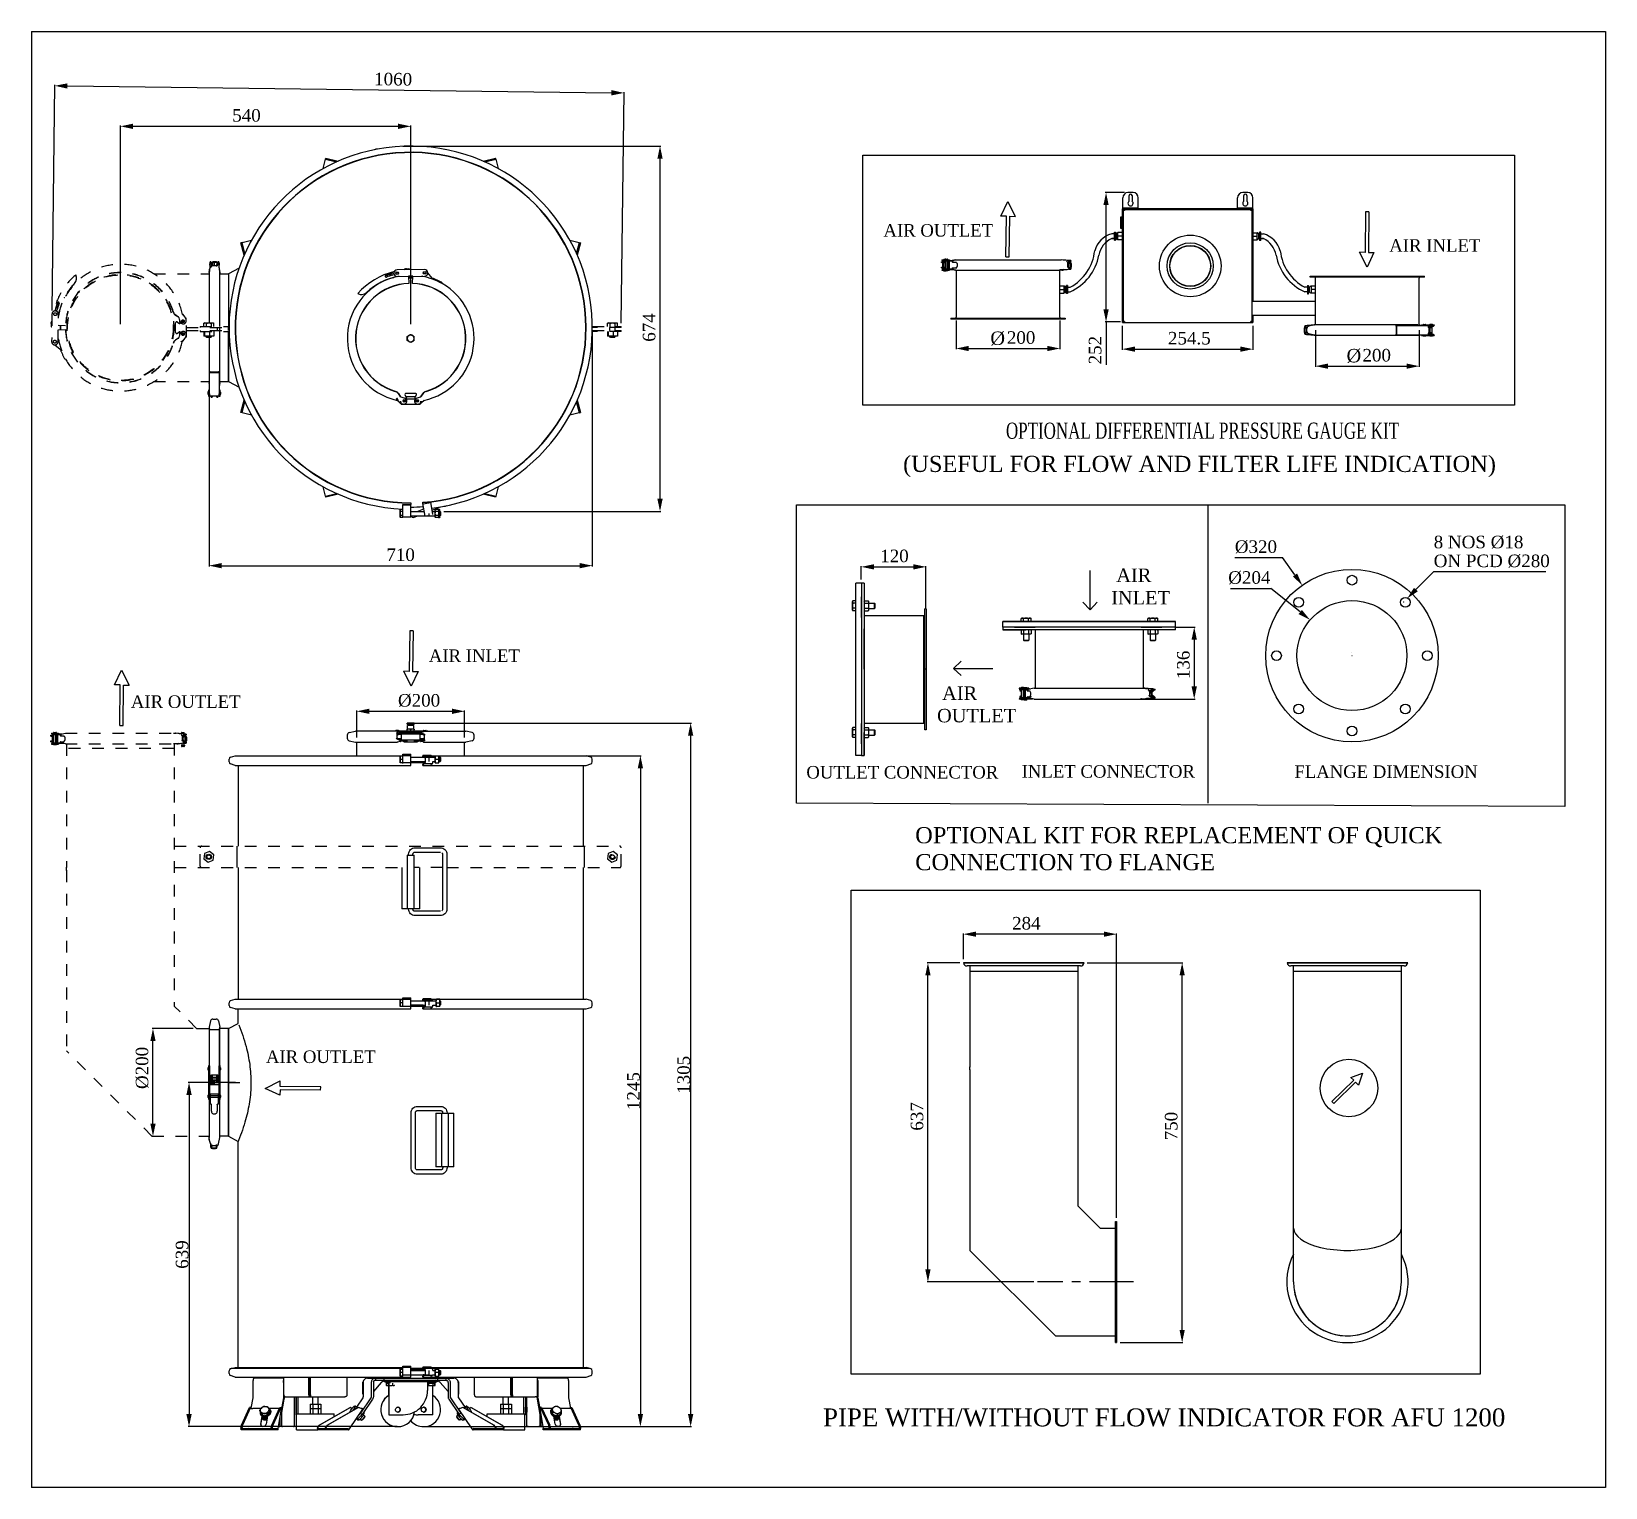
# Model space of a CAD drawing. Header units: millimetres. Extents: x 789 to 3710, y 100 to 2803.
import ezdxf
from ezdxf.enums import TextEntityAlignment as Align

# ---------------------------------------------------------------- set-up
doc = ezdxf.new("R2010")
doc.units = ezdxf.units.MM
doc.header["$LTSCALE"] = 217.8
doc.header["$PDMODE"] = 3
doc.header["$PDSIZE"] = 8
doc.linetypes.add('CENTER', pattern=[0.6, 0.375, -0.075, 0.075, -0.075])
doc.linetypes.add('DOT', pattern=[0.2, 0.1, -0.1])
doc.layers.get('0').update_dxf_attribs({"linetype": 'CONTINUOUS'})
doc.layers.get('Defpoints').update_dxf_attribs({"linetype": 'CONTINUOUS'})
for name, color, linetype in [('00_BUW_DATUM', 7, 'CONTINUOUS'), ('02___PRT_ALL_AXES', 7, 'CONTINUOUS'), ('03___PRT_ALL_CURVES', 7, 'CONTINUOUS'), ('DEFAULT_1', 7, 'CENTER')]:
    doc.layers.add(name, color=color, linetype=linetype)
doc.styles.get("Standard").update_dxf_attribs({"font": 'times.ttf'})
doc.dimstyles.new('DIMSTYLE_1', dxfattribs={"dimtxt": 23.333333, "dimasz": 23.333333, "dimexe": 1.5, "dimexo": 1, "dimgap": 0.875, "dimtad": 1, "dimdec": 0, "dimdsep": 46, "dimtxsty": 'Standard', "dimblk": '_FILLED', "dimblk1": '_FILLED', "dimblk2": '_FILLED', "dimcen": 0.09, "dimazin": 2, "dimtp": 0.01, "dimtm": 0.01, "dimtfac": 1, "dimtdec": 0, "dimtofl": 0, "dimtmove": 0, "dimatfit": 3, "dimldrblk": '_FILLED', "dimfxl": 0, "dimtolj": 1, "dimarcsym": 0})
doc.dimstyles.new('DIMSTYLE_2', dxfattribs={"dimtxt": 23.333333, "dimasz": 23.333333, "dimexe": 1.5, "dimexo": 1, "dimgap": 0.875, "dimtad": 1, "dimdsep": 46, "dimtxsty": 'Standard', "dimblk": '_FILLED', "dimblk1": '_FILLED', "dimblk2": '_FILLED', "dimcen": 0.09, "dimazin": 2, "dimtp": 0.01, "dimtm": 0.01, "dimtfac": 1, "dimtofl": 0, "dimtmove": 0, "dimatfit": 3, "dimldrblk": '_FILLED', "dimfxl": 0, "dimtolj": 1, "dimarcsym": 0})
doc.dimstyles.new('DIMSTYLE_3', dxfattribs={"dimtxt": 23.333333, "dimasz": 23.333333, "dimexe": 1.5, "dimexo": 1, "dimtad": 1, "dimdsep": 46, "dimtxsty": 'Standard', "dimblk": '_FILLED', "dimblk1": '_FILLED', "dimblk2": '_FILLED', "dimcen": 0.09, "dimazin": 2, "dimtp": 0.01, "dimtm": 0.01, "dimtfac": 1, "dimtofl": 0, "dimtmove": 0, "dimatfit": 1, "dimldrblk": '_FILLED', "dimfxl": 0, "dimtolj": 1, "dimarcsym": 0})
doc.dimstyles.new('DIMSTYLE_5', dxfattribs={"dimtxt": 23.333333, "dimasz": 23.333333, "dimexe": 1.5, "dimexo": 1, "dimgap": 0.875, "dimtad": 1, "dimlfac": 1.05, "dimdsep": 46, "dimtxsty": 'Standard', "dimblk": '_FILLED', "dimblk1": '_FILLED', "dimblk2": '_FILLED', "dimcen": 0.09, "dimazin": 2, "dimtp": 0.01, "dimtm": 0.01, "dimtfac": 1, "dimtofl": 0, "dimtmove": 0, "dimatfit": 3, "dimldrblk": '_FILLED', "dimfxl": 0, "dimtolj": 1, "dimarcsym": 0})

msp = doc.modelspace()

# ---------------------------------------------------------------- texts
at = {"linetype": 'Continuous'}
for s, height, width, p, p2 in [('AIR OUTLET', 23.33333, 1.008234, (2370.2107, 2421.834), (2573.7646, 2421.834)), ('AIR INLET', 23.33333, 1.009646, (3308.7776, 2393.744), (3477.8308, 2393.744)), ('AIR OUTLET', 23.33333, 1.008234, (973.906, 1547.0779), (1177.4599, 1547.0779)), ('OUTLET CONNECTOR', 23.333333, 1.00867, (2227.1906, 1416.0258), (2583.3644, 1416.0258)), ('INLET CONNECTOR', 23.333333, 1.009459, (2626.5833, 1417.61), (2948.2565, 1417.61)), ('FLANGE DIMENSION', 23.333333, 1.006491, (3132.7731, 1417.0954), (3472.7861, 1417.0954))]:
    msp.add_text(s, height=height, dxfattribs=dict(at, width=width)).set_placement(p, p2, align=Align.FIT)
at = {"width": 0.710567}
msp.add_text('OPTIONAL DIFFERENTIAL PRESSURE GAUGE KIT', height=30, dxfattribs=at).set_placement((2597.5749, 2046.633), (3326.7641, 2046.633), align=Align.FIT)
at = {"color": 0, "linetype": 'Continuous'}
for s, height, width, p, p2 in [('AIR INLET', 23.33333, 1.009646, (1526.6393, 1632.2985), (1695.6925, 1632.2985)), ('AIR OUTLET', 23.33333, 1.008234, (1224.5072, 887.9775), (1428.061, 887.9775)), ('PIPE WITH/WITHOUT FLOW INDICATOR FOR AFU 1200', 33.333333, 1.013091, (2258.1893, 213.5335), (3524.0778, 213.5335))]:
    msp.add_text(s, height=height, dxfattribs=dict(at, width=width)).set_placement(p, p2, align=Align.FIT)
at = {"color": 7, "char_height": 25, "width": 38.230276, "attachment_point": 1}
for insert in [(2568.5878, 2245.7822), (3229.5065, 2213.4279)]:
    msp.add_mtext('%%C', dxfattribs=dict(at, insert=insert))
at = {"attachment_point": 1}
for s, insert, char_height, width in [('(USEFUL FOR FLOW AND FILTER LIFE INDICATION)', (2406.7034, 2015.0382), 30, 1478.20149), (' AIR\\PINLET', (2792.8163, 1805.8194), 25, 259.882982), (' AIR\\POUTLET', (2469.6759, 1586.9879), 25, 259.882982), ('OPTIONAL KIT FOR REPLACEMENT OF QUICK\\PCONNECTION TO FLANGE', (2429.1456, 1325.8642), 30, 1478.20149)]:
    msp.add_mtext(s, dxfattribs=dict(at, insert=insert, char_height=char_height, width=width))

# ---------------------------------------------------------------- blocks, each defined once
blk = doc.blocks.new('_FILLED')
at = {"color": 0, "linetype": 'ByBlock'}
blk.add_solid([(0, 0), (-1, 0.21), (-1, -0.21)], dxfattribs=at)
blk = doc.blocks.new('*D4')
at = {"color": 0, "linetype": 'Continuous', "lineweight": -2}
for p, q in [((954.5, 2259.5), (954.5, 2628.1)), ((977.8, 2626.6), (1469.8, 2626.6)), ((1493.1, 2259.5), (1493.1, 2628.1))]:
    blk.add_line(p, q, dxfattribs=at)
at = {"layer": 'Defpoints', "color": 0}
for p in [(1493.1, 2626.6), (954.5, 2258.5), (1493.1, 2258.5)]:
    blk.add_point(p, dxfattribs=at)
at = {"color": 0, "linetype": 'ByBlock', "lineweight": -2, "xscale": 23.3333333333, "yscale": 23.3333333333, "zscale": 23.3333333333, "rotation": 180}
blk.add_blockref('_FILLED', (954.5, 2626.6), dxfattribs=at)
at = {"color": 0, "linetype": 'ByBlock', "lineweight": -2, "xscale": 23.3333333333, "yscale": 23.3333333333, "zscale": 23.3333333333}
blk.add_blockref('_FILLED', (1493.1, 2626.6), dxfattribs=at)
at = {"color": 0, "insert": (1188.4, 2658.6), "char_height": 23.333, "attachment_point": 2, "line_spacing_factor": 0.9}
blk.add_mtext('\\A1;\\A1;540', dxfattribs=at)
blk = doc.blocks.new('*D5')
at = {"color": 0, "linetype": 'Continuous', "lineweight": -2}
for p, q in [((827.6, 2284.7), (832.8, 2703.3)), ((856.1, 2701.5), (1865.5, 2688.9)), ((1883.6, 2261.5), (1888.9, 2690.1))]:
    blk.add_line(p, q, dxfattribs=at)
at = {"layer": 'Defpoints', "color": 0}
for p in [(1888.9, 2688.6), (827.6, 2283.7), (1883.5, 2260.5)]:
    blk.add_point(p, dxfattribs=at)
at = {"color": 0, "linetype": 'ByBlock', "lineweight": -2, "xscale": 23.3333333333, "yscale": 23.3333333333, "zscale": 23.3333333333}
for p, rotation in [((832.8, 2701.8), 179.2866506773), ((1888.9, 2688.6), 359.2866506773)]:
    blk.add_blockref('_FILLED', p, dxfattribs=dict(at, rotation=rotation))
at = {"color": 0, "insert": (1460.7, 2725.9), "char_height": 23.333, "attachment_point": 2, "rotation": 359.2867, "line_spacing_factor": 0.9}
blk.add_mtext('\\A1;\\A1;1060', dxfattribs=at)
blk = doc.blocks.new('*D6')
at = {"color": 0, "linetype": 'Continuous', "lineweight": -2}
for p, q in [((1830.1, 2246.2), (1830.1, 1809.6)), ((1119, 2143.9), (1119, 1809.6)), ((1142.4, 1811.1), (1806.8, 1811.1))]:
    blk.add_line(p, q, dxfattribs=at)
at = {"layer": 'Defpoints', "color": 0}
for p in [(1830.1, 2247.2), (1119, 2144.9), (1830.1, 1811.1)]:
    blk.add_point(p, dxfattribs=at)
at = {"color": 0, "linetype": 'ByBlock', "lineweight": -2, "xscale": 23.3333333333, "yscale": 23.3333333333, "zscale": 23.3333333333, "rotation": 180}
blk.add_blockref('_FILLED', (1119, 1811.1), dxfattribs=at)
at = {"color": 0, "linetype": 'ByBlock', "lineweight": -2, "xscale": 23.3333333333, "yscale": 23.3333333333, "zscale": 23.3333333333}
blk.add_blockref('_FILLED', (1830.1, 1811.1), dxfattribs=at)
at = {"color": 0, "insert": (1474.4, 1843.1), "char_height": 23.333, "attachment_point": 2, "line_spacing_factor": 0.9}
blk.add_mtext('\\A1;\\A1;710', dxfattribs=at)
blk = doc.blocks.new('*D7')
at = {"color": 0, "linetype": 'Continuous', "lineweight": -2}
for p, q in [((1499.8, 2589.9), (1957.2, 2589.9)), ((1955.7, 1935.2), (1955.7, 2566.5)), ((1554.6, 1911.9), (1957.2, 1911.9))]:
    blk.add_line(p, q, dxfattribs=at)
at = {"layer": 'Defpoints', "color": 0}
for p in [(1498.8, 2589.9), (1955.7, 2589.9), (1553.6, 1911.9)]:
    blk.add_point(p, dxfattribs=at)
at = {"color": 0, "linetype": 'ByBlock', "lineweight": -2, "xscale": 23.3333333333, "yscale": 23.3333333333, "zscale": 23.3333333333}
for p, rotation in [((1955.7, 2589.9), 90), ((1955.7, 1911.9), 270)]:
    blk.add_blockref('_FILLED', p, dxfattribs=dict(at, rotation=rotation))
at = {"color": 0, "insert": (1923.7, 2253.2), "char_height": 23.333, "attachment_point": 2, "rotation": 90, "line_spacing_factor": 0.9}
blk.add_mtext('\\A1;\\A1;674', dxfattribs=at)
blk = doc.blocks.new('*D8')
at = {"color": 0, "linetype": 'Continuous', "lineweight": -2}
for p, q in [((1393.1, 1492.3), (1393.1, 1542.3)), ((1416.4, 1540.8), (1569.8, 1540.8)), ((1593.1, 1492.3), (1593.1, 1542.3))]:
    blk.add_line(p, q, dxfattribs=at)
at = {"layer": 'Defpoints', "color": 0}
for p in [(1593.1, 1540.8), (1393.1, 1491.3), (1593.1, 1491.3)]:
    blk.add_point(p, dxfattribs=at)
at = {"color": 0, "linetype": 'ByBlock', "lineweight": -2, "xscale": 23.3333333333, "yscale": 23.3333333333, "zscale": 23.3333333333, "rotation": 180}
blk.add_blockref('_FILLED', (1393.1, 1540.8), dxfattribs=at)
at = {"color": 0, "linetype": 'ByBlock', "lineweight": -2, "xscale": 23.3333333333, "yscale": 23.3333333333, "zscale": 23.3333333333}
blk.add_blockref('_FILLED', (1593.1, 1540.8), dxfattribs=at)
at = {"color": 0, "insert": (1508.6, 1572.8), "char_height": 23.33, "attachment_point": 2, "line_spacing_factor": 0.9}
blk.add_mtext('\\A1;%%c200', dxfattribs=at)
blk = doc.blocks.new('*D9')
at = {"color": 0, "linetype": 'Continuous', "lineweight": -2}
for p, q in [((1089.3, 952), (1013.4, 952)), ((1014.9, 775.4), (1014.9, 928.7)), ((1014.1, 752), (1016.4, 752))]:
    blk.add_line(p, q, dxfattribs=at)
at = {"layer": 'Defpoints', "color": 0}
for p in [(1014.9, 952), (1090.3, 952), (1013.1, 752)]:
    blk.add_point(p, dxfattribs=at)
at = {"color": 0, "linetype": 'ByBlock', "lineweight": -2, "xscale": 23.3333333333, "yscale": 23.3333333333, "zscale": 23.3333333333}
for p, rotation in [((1014.9, 952), 90), ((1014.9, 752), 270)]:
    blk.add_blockref('_FILLED', p, dxfattribs=dict(at, rotation=rotation))
at = {"color": 0, "insert": (982.9, 878.8), "char_height": 23.33, "attachment_point": 2, "rotation": 90, "line_spacing_factor": 0.9}
blk.add_mtext('\\A1;%%c200', dxfattribs=at)
blk = doc.blocks.new('ARROW_4_BL0', base_point=(1493.4, 1638.7))
at = {"color": 7, "linetype": 'Continuous'}
for p, q in [((1491.2, 1690.2), (1490.3, 1614.8)), ((1497.5, 1690.1), (1491.2, 1690.2)), ((1497.5, 1690.1), (1496.6, 1614.8)), ((1490.3, 1614.8), (1480.1, 1615)), ((1494.1, 1587.2), (1480.1, 1615)), ((1506.8, 1614.6), (1494.1, 1587.2)), ((1496.6, 1614.8), (1506.8, 1614.6))]:
    blk.add_line(p, q, dxfattribs=at)
blk = doc.blocks.new('ARROW_4_BL1', base_point=(1274.6, 841.6))
at = {"color": 7, "linetype": 'Continuous'}
for p, q in [((1223.1, 840.9), (1250.8, 854.9)), ((1250.7, 844.7), (1250.8, 854.9)), ((1250.5, 828.2), (1223.1, 840.9)), ((1250.6, 838.5), (1250.5, 828.2)), ((1326, 837.6), (1250.6, 838.5)), ((1326.1, 843.8), (1250.7, 844.7)), ((1326, 837.6), (1326.1, 843.8))]:
    blk.add_line(p, q, dxfattribs=at)
blk = doc.blocks.new('*D80')
at = {"color": 0, "linetype": 'Continuous', "lineweight": -2}
for p, q in [((2505.2, 2265.9), (2505.2, 2212.7)), ((2697.6, 2265.9), (2697.6, 2212.7)), ((2528.5, 2214.2), (2674.2, 2214.2))]:
    blk.add_line(p, q, dxfattribs=at)
at = {"layer": 'Defpoints', "color": 0}
for p in [(2505.2, 2266.9), (2697.6, 2266.9), (2697.6, 2214.2)]:
    blk.add_point(p, dxfattribs=at)
at = {"color": 0, "linetype": 'ByBlock', "lineweight": -2, "xscale": 23.3333333333, "yscale": 23.3333333333, "zscale": 23.3333333333, "rotation": 180}
blk.add_blockref('_FILLED', (2505.2, 2214.2), dxfattribs=at)
at = {"color": 0, "linetype": 'ByBlock', "lineweight": -2, "xscale": 23.3333333333, "yscale": 23.3333333333, "zscale": 23.3333333333}
blk.add_blockref('_FILLED', (2697.6, 2214.2), dxfattribs=at)
at = {"color": 0, "insert": (2625.7, 2246.2), "char_height": 23.33, "attachment_point": 2, "line_spacing_factor": 0.9}
blk.add_mtext('\\A1;200', dxfattribs=at)
blk = doc.blocks.new('*D81')
at = {"color": 0, "linetype": 'Continuous', "lineweight": -2}
for p, q in [((3171.8, 2248.4), (3171.8, 2179.9)), ((3364.2, 2248.4), (3364.2, 2179.9)), ((3195.2, 2181.4), (3340.9, 2181.4))]:
    blk.add_line(p, q, dxfattribs=at)
at = {"layer": 'Defpoints', "color": 0}
for p in [(3171.8, 2249.4), (3364.2, 2249.4), (3364.2, 2181.4)]:
    blk.add_point(p, dxfattribs=at)
at = {"color": 0, "linetype": 'ByBlock', "lineweight": -2, "xscale": 23.3333333333, "yscale": 23.3333333333, "zscale": 23.3333333333, "rotation": 180}
blk.add_blockref('_FILLED', (3171.8, 2181.4), dxfattribs=at)
at = {"color": 0, "linetype": 'ByBlock', "lineweight": -2, "xscale": 23.3333333333, "yscale": 23.3333333333, "zscale": 23.3333333333}
blk.add_blockref('_FILLED', (3364.2, 2181.4), dxfattribs=at)
at = {"color": 0, "insert": (3285.5, 2213.4), "char_height": 23.33, "attachment_point": 2, "line_spacing_factor": 0.9}
blk.add_mtext('\\A1;200', dxfattribs=at)
blk = doc.blocks.new('*D82')
at = {"color": 0, "linetype": 'Continuous', "lineweight": -2}
for p, q in [((2813.5, 2256), (2813.5, 2211.5)), ((3055.9, 2256), (3055.9, 2211.5)), ((2836.8, 2213), (3032.6, 2213))]:
    blk.add_line(p, q, dxfattribs=at)
at = {"layer": 'Defpoints', "color": 0}
for p in [(2813.5, 2257), (3055.9, 2257), (3055.9, 2213)]:
    blk.add_point(p, dxfattribs=at)
at = {"color": 0, "linetype": 'ByBlock', "lineweight": -2, "xscale": 23.3333333333, "yscale": 23.3333333333, "zscale": 23.3333333333, "rotation": 180}
blk.add_blockref('_FILLED', (2813.5, 2213), dxfattribs=at)
at = {"color": 0, "linetype": 'ByBlock', "lineweight": -2, "xscale": 23.3333333333, "yscale": 23.3333333333, "zscale": 23.3333333333}
blk.add_blockref('_FILLED', (3055.9, 2213), dxfattribs=at)
at = {"color": 0, "insert": (2937.8, 2245), "char_height": 23.333, "attachment_point": 2, "line_spacing_factor": 0.9}
blk.add_mtext('\\A1;\\A1;254.5', dxfattribs=at)
blk = doc.blocks.new('*D83')
at = {"color": 0, "linetype": 'Continuous', "lineweight": -2}
for p, q in [((2817.3, 2503.6), (2781.8, 2503.6)), ((2783.3, 2287), (2783.3, 2480.3)), ((2809.9, 2263.6), (2781.8, 2263.6)), ((2783.3, 2263.6), (2783.3, 2183.8))]:
    blk.add_line(p, q, dxfattribs=at)
at = {"layer": 'Defpoints', "color": 0}
for p in [(2783.3, 2503.6), (2818.3, 2503.6), (2810.9, 2263.6)]:
    blk.add_point(p, dxfattribs=at)
at = {"color": 0, "linetype": 'ByBlock', "lineweight": -2, "xscale": 23.3333333333, "yscale": 23.3333333333, "zscale": 23.3333333333}
for p, rotation in [((2783.3, 2503.6), 90), ((2783.3, 2263.6), 270)]:
    blk.add_blockref('_FILLED', p, dxfattribs=dict(at, rotation=rotation))
at = {"color": 0, "insert": (2751.3, 2184.7), "char_height": 23.33, "attachment_point": 1, "rotation": 90, "line_spacing_factor": 0.9}
blk.add_mtext('\\A1;252', dxfattribs=at)
blk = doc.blocks.new('*D89')
at = {"color": 0, "linetype": 'Continuous', "lineweight": -2}
for p, q in [((1494.6, 1518.9), (2014, 1518.9)), ((2012.5, 1495.6), (2012.5, 236.4)), ((1517.9, 213), (2014, 213))]:
    blk.add_line(p, q, dxfattribs=at)
at = {"layer": 'Defpoints', "color": 0}
for p in [(1493.6, 1518.9), (1516.9, 213), (2012.5, 213)]:
    blk.add_point(p, dxfattribs=at)
at = {"color": 0, "linetype": 'ByBlock', "lineweight": -2, "xscale": 23.3333333333, "yscale": 23.3333333333, "zscale": 23.3333333333}
for p, rotation in [((2012.5, 1518.9), 90), ((2012.5, 213), 270)]:
    blk.add_blockref('_FILLED', p, dxfattribs=dict(at, rotation=rotation))
at = {"color": 0, "insert": (1999.7, 866), "char_height": 23.333, "attachment_point": 5, "rotation": 90}
blk.add_mtext('\\A1;\\A1;1305', dxfattribs=at)
blk = doc.blocks.new('*D90')
at = {"color": 0, "linetype": 'Continuous', "lineweight": -2}
for p, q in [((1609.8, 1458.4), (1920.8, 1458.4)), ((1919.3, 1435.1), (1919.3, 236.5)), ((1515.7, 213.1), (1920.8, 213.1))]:
    blk.add_line(p, q, dxfattribs=at)
at = {"layer": 'Defpoints', "color": 0}
for p in [(1608.8, 1458.4), (1514.7, 213.1), (1919.3, 213.1)]:
    blk.add_point(p, dxfattribs=at)
at = {"color": 0, "linetype": 'ByBlock', "lineweight": -2, "xscale": 23.3333333333, "yscale": 23.3333333333, "zscale": 23.3333333333}
for p, rotation in [((1919.3, 1458.4), 90), ((1919.3, 213.1), 270)]:
    blk.add_blockref('_FILLED', p, dxfattribs=dict(at, rotation=rotation))
at = {"color": 0, "insert": (1906.5, 835.8), "char_height": 23.333, "attachment_point": 5, "rotation": 90}
blk.add_mtext('\\A1;\\A1;1245', dxfattribs=at)
blk = doc.blocks.new('*D101')
at = {"color": 0, "linetype": 'Continuous', "lineweight": -2}
for p, q in [((2329.2, 1785.4), (2329.2, 1810.4)), ((2352.6, 1808.9), (2425.9, 1808.9)), ((2449.2, 1731.7), (2449.2, 1810.4))]:
    blk.add_line(p, q, dxfattribs=at)
at = {"layer": 'Defpoints', "color": 0}
for p in [(2329.2, 1784.4), (2449.2, 1808.9), (2449.2, 1730.7)]:
    blk.add_point(p, dxfattribs=at)
at = {"color": 0, "linetype": 'ByBlock', "lineweight": -2, "xscale": 23.3333333333, "yscale": 23.3333333333, "zscale": 23.3333333333, "rotation": 180}
blk.add_blockref('_FILLED', (2329.2, 1808.9), dxfattribs=at)
at = {"color": 0, "linetype": 'ByBlock', "lineweight": -2, "xscale": 23.3333333333, "yscale": 23.3333333333, "zscale": 23.3333333333}
blk.add_blockref('_FILLED', (2449.2, 1808.9), dxfattribs=at)
at = {"color": 0, "insert": (2390.7, 1840.9), "char_height": 23.33, "attachment_point": 2, "line_spacing_factor": 0.9}
blk.add_mtext('\\A1;120', dxfattribs=at)
blk = doc.blocks.new('*D102')
at = {"color": 0, "linetype": 'Continuous', "lineweight": -2}
for p in [(3022.2, 1826.4), (3133.8, 1793.9)]:
    blk.add_line(p, (3110.8, 1826.4), dxfattribs=at)
at = {"color": 0, "linetype": 'Continuous'}
for p, q in [((3239.5, 1644.2), (3239.7, 1644.2)), ((3239.6, 1644.1), (3239.6, 1644.3))]:
    blk.add_line(p, q, dxfattribs=at)
at = {"layer": 'Defpoints', "color": 0}
for p in [(3147.3, 1774.8), (3331.9, 1513.5)]:
    blk.add_point(p, dxfattribs=at)
at = {"color": 0, "linetype": 'ByBlock', "lineweight": -2, "xscale": 23.3333333333, "yscale": 23.3333333333, "zscale": 23.3333333333, "rotation": 305.2441018791058}
blk.add_blockref('_FILLED', (3147.3, 1774.8), dxfattribs=at)
at = {"color": 0, "insert": (3022.2, 1858.1), "char_height": 23.333, "attachment_point": 1, "line_spacing_factor": 0.9}
blk.add_mtext('\\A1;%%c{\\A1;320}', dxfattribs=at)
blk = doc.blocks.new('*D103')
at = {"color": 0, "linetype": 'Continuous', "lineweight": -2}
for p in [(3358.2, 1766.8), (3599.3, 1799.9)]:
    blk.add_line(p, (3390.6, 1799.9), dxfattribs=at)
at = {"color": 0, "linetype": 'Continuous'}
for p, q in [((3335.5, 1743.7), (3335.7, 1743.7)), ((3335.6, 1743.6), (3335.6, 1743.8))]:
    blk.add_line(p, q, dxfattribs=at)
at = {"layer": 'Defpoints', "color": 0}
for p in [(3329.3, 1737.2), (3341.9, 1750.1)]:
    blk.add_point(p, dxfattribs=at)
at = {"color": 0, "linetype": 'ByBlock', "lineweight": -2, "xscale": 23.3333333333, "yscale": 23.3333333333, "zscale": 23.3333333333, "rotation": 225.6426083753157}
blk.add_blockref('_FILLED', (3341.9, 1750.1), dxfattribs=at)
at = {"color": 0, "insert": (3391.2, 1866.7), "char_height": 23.333, "attachment_point": 1, "line_spacing_factor": 0.9}
blk.add_mtext('\\A1;8 NOS %%c18\\P{\\A1;ON PCD %%c280}', dxfattribs=at)
blk = doc.blocks.new('*D104')
at = {"color": 0, "linetype": 'Continuous', "lineweight": -2}
for p, q in [((2913.1, 1697.2), (2948.4, 1697.2)), ((2946.9, 1673.9), (2946.9, 1586.9)), ((2853.5, 1563.6), (2948.4, 1563.6))]:
    blk.add_line(p, q, dxfattribs=at)
at = {"layer": 'Defpoints', "color": 0}
for p in [(2912.1, 1697.2), (2852.5, 1563.6), (2946.9, 1563.6)]:
    blk.add_point(p, dxfattribs=at)
at = {"color": 0, "linetype": 'ByBlock', "lineweight": -2, "xscale": 23.3333333333, "yscale": 23.3333333333, "zscale": 23.3333333333}
for p, rotation in [((2946.9, 1697.2), 90), ((2946.9, 1563.6), 270)]:
    blk.add_blockref('_FILLED', p, dxfattribs=dict(at, rotation=rotation))
at = {"color": 0, "insert": (2914.9, 1627), "char_height": 23.33, "attachment_point": 2, "rotation": 90, "line_spacing_factor": 0.9}
blk.add_mtext('\\A1;136', dxfattribs=at)
blk = doc.blocks.new('*D105')
at = {"color": 0, "linetype": 'Continuous', "lineweight": -2}
for p in [(3014.2, 1769), (3143.6, 1725.2)]:
    blk.add_line(p, (3089, 1769), dxfattribs=at)
at = {"color": 0, "linetype": 'Continuous'}
for p, q in [((3238.1, 1649.2), (3238.3, 1649.2)), ((3238.2, 1649.1), (3238.2, 1649.3))]:
    blk.add_line(p, q, dxfattribs=at)
at = {"layer": 'Defpoints', "color": 0}
for p in [(3161.8, 1710.5), (3314.6, 1587.8)]:
    blk.add_point(p, dxfattribs=at)
at = {"color": 0, "linetype": 'ByBlock', "lineweight": -2, "xscale": 23.3333333333, "yscale": 23.3333333333, "zscale": 23.3333333333, "rotation": 321.2273751034241}
blk.add_blockref('_FILLED', (3161.8, 1710.5), dxfattribs=at)
at = {"color": 0, "insert": (3088.3, 1800.8), "char_height": 23.33, "attachment_point": 3, "line_spacing_factor": 0.9}
blk.add_mtext('\\A1;%%c204', dxfattribs=at)
blk = doc.blocks.new('*D112')
at = {"color": 0, "linetype": 'Continuous', "lineweight": -2}
for p, q in [((2512.1, 1073.9), (2451.3, 1073.9)), ((2452.8, 504.9), (2452.8, 1050.5)), ((2649.2, 481.6), (2451.3, 481.6))]:
    blk.add_line(p, q, dxfattribs=at)
at = {"layer": 'Defpoints', "color": 0}
for p in [(2452.8, 1073.9), (2513.1, 1073.9), (2650.2, 481.6)]:
    blk.add_point(p, dxfattribs=at)
at = {"color": 0, "linetype": 'ByBlock', "lineweight": -2, "xscale": 23.3333333333, "yscale": 23.3333333333, "zscale": 23.3333333333}
for p, rotation in [((2452.8, 1073.9), 90), ((2452.8, 481.6), 270)]:
    blk.add_blockref('_FILLED', p, dxfattribs=dict(at, rotation=rotation))
at = {"color": 0, "insert": (2420.8, 788.8), "char_height": 23.333, "attachment_point": 2, "rotation": 90, "line_spacing_factor": 0.9}
blk.add_mtext('\\A1;\\A1;637', dxfattribs=at)
blk = doc.blocks.new('*D113')
at = {"color": 0, "linetype": 'Continuous', "lineweight": -2}
for p, q in [((2518.7, 1080.5), (2518.7, 1128.6)), ((2779.3, 1127.1), (2542.1, 1127.1)), ((2802.6, 600.7), (2802.6, 1128.6))]:
    blk.add_line(p, q, dxfattribs=at)
at = {"layer": 'Defpoints', "color": 0}
for p in [(2518.7, 1127.1), (2518.7, 1079.5), (2802.6, 599.7)]:
    blk.add_point(p, dxfattribs=at)
at = {"color": 0, "linetype": 'ByBlock', "lineweight": -2, "xscale": 23.3333333333, "yscale": 23.3333333333, "zscale": 23.3333333333, "rotation": 180}
blk.add_blockref('_FILLED', (2518.7, 1127.1), dxfattribs=at)
at = {"color": 0, "linetype": 'ByBlock', "lineweight": -2, "xscale": 23.3333333333, "yscale": 23.3333333333, "zscale": 23.3333333333}
blk.add_blockref('_FILLED', (2802.6, 1127.1), dxfattribs=at)
at = {"color": 0, "insert": (2635.4, 1159.1), "char_height": 23.33, "attachment_point": 2, "line_spacing_factor": 0.9}
blk.add_mtext('\\A1;284', dxfattribs=at)
blk = doc.blocks.new('*D114')
at = {"color": 0, "linetype": 'Continuous', "lineweight": -2}
for p, q in [((2748.2, 1074), (2926, 1074)), ((2924.5, 392.4), (2924.5, 1050.7)), ((2809.3, 369.1), (2926, 369.1))]:
    blk.add_line(p, q, dxfattribs=at)
at = {"layer": 'Defpoints', "color": 0}
for p in [(2747.2, 1074), (2924.5, 1074), (2808.3, 369.1)]:
    blk.add_point(p, dxfattribs=at)
at = {"color": 0, "linetype": 'ByBlock', "lineweight": -2, "xscale": 23.3333333333, "yscale": 23.3333333333, "zscale": 23.3333333333}
for p, rotation in [((2924.5, 1074), 90), ((2924.5, 369.1), 270)]:
    blk.add_blockref('_FILLED', p, dxfattribs=dict(at, rotation=rotation))
at = {"color": 0, "insert": (2892.5, 770.9), "char_height": 23.333, "attachment_point": 2, "rotation": 90, "line_spacing_factor": 0.9}
blk.add_mtext('\\A1;\\A1;750', dxfattribs=at)
blk = doc.blocks.new('ARROW_4_BL2', base_point=(3267.7, 712.3))
at = {"color": 7, "linetype": 'Continuous'}
for p, q in [((3274.6, 732.5), (3295.9, 740.4)), ((3279.9, 727.1), (3274.6, 732.5)), ((3295.9, 740.4), (3288.6, 718.2)), ((3239.5, 687.5), (3279.9, 727.1)), ((3242.8, 684.2), (3283.2, 723.7)), ((3283.2, 723.7), (3288.6, 718.2)), ((3239.5, 687.5), (3242.8, 684.2))]:
    blk.add_line(p, q, dxfattribs=at)
blk = doc.blocks.new('*D115')
at = {"color": 0, "linetype": 'Continuous', "lineweight": -2}
for p, q in [((1168.2, 852), (1080.3, 852)), ((1081.8, 828.7), (1081.8, 236.4)), ((1468.2, 213), (1080.3, 213))]:
    blk.add_line(p, q, dxfattribs=at)
at = {"layer": 'Defpoints', "color": 0}
for p in [(1169.2, 852), (1081.8, 213), (1469.2, 213)]:
    blk.add_point(p, dxfattribs=at)
at = {"color": 0, "linetype": 'ByBlock', "lineweight": -2, "xscale": 23.3333333333, "yscale": 23.3333333333, "zscale": 23.3333333333}
for p, rotation in [((1081.8, 852), 90), ((1081.8, 213), 270)]:
    blk.add_blockref('_FILLED', p, dxfattribs=dict(at, rotation=rotation))
at = {"color": 0, "insert": (1069, 532.5), "char_height": 23.333, "attachment_point": 5, "rotation": 90}
blk.add_mtext('\\A1;\\A1;639', dxfattribs=at)

# ---------------------------------------------------------------- dimensions: what is measured, and where the dimension line sits
at = {"color": 0, "linetype": 'Continuous'}
for base, p1, p2, angle, text, dimstyle, override, picture, middle in [((1888.8778, 2688.6188), (827.5892, 2283.6715), (1883.5479, 2260.5404), 359.2866507, '\\A1;1060', 'DIMSTYLE_1', {"dimtxsty": 'Standard'}, '*D5', (1460.339, 2693.9545)), ((1955.6951, 2589.8742), (1553.6113, 1911.8757), (1498.7513, 2589.8742), 90, '\\A1;674', 'DIMSTYLE_2', {"dimtxsty": 'Standard'}, '*D7', (1955.6951, 2253.1986)), ((2012.4717, 213.0412), (1493.6175, 1518.9412), (1516.9483, 213.0412), 90, '\\A1;1305', 'DIMSTYLE_1', {"dimtxsty": 'Standard', "dimldrblk": '_FILLED'}, '*D89', (2012.4717, 865.9912)), ((1919.2674, 213.1309), (1608.813, 1458.4112), (1514.6505, 213.1309), 90, '\\A1;1245', 'DIMSTYLE_1', {"dimtxsty": 'Standard', "dimldrblk": '_FILLED'}, '*D90', (1919.2674, 835.7711)), ((2452.8245, 1073.8761), (2650.2424, 481.5587), (2513.0695, 1073.8761), 90, '\\A1;637', 'DIMSTYLE_1', {"dimtxsty": 'Standard'}, '*D112', (2452.8245, 788.8481)), ((2924.5309, 1074.0427), (2808.309, 369.0587), (2747.221, 1074.0427), 90, '\\A1;750', 'DIMSTYLE_1', {"dimtxsty": 'Standard'}, '*D114', (2924.5309, 770.8695)), ((1081.7625, 213.0412), (1169.2046, 852.0412), (1469.2209, 213.0412), 90, '\\A1;639', 'DIMSTYLE_2', {"dimtxsty": 'Standard', "dimldrblk": '_FILLED'}, '*D115', (1081.7625, 532.5412))]:
    dim = msp.add_linear_dim(base=base, p1=p1, p2=p2, angle=angle, text=text, dimstyle=dimstyle, override=override, dxfattribs=at)
    dim.commit()
    dim.dimension.update_dxf_attribs({"geometry": picture, "text_midpoint": middle, "dimtype": 160})
for base, p1, p2, text, dimstyle, picture, middle in [((1493.0846, 2626.6463), (954.4773, 2258.5408), (1493.0846, 2258.5408), '\\A1;540', 'DIMSTYLE_1', '*D4', (1188.4295, 2626.6463)), ((1830.0846, 1811.1038), (1119.0239, 2144.9259), (1830.0846, 2247.2075), '\\A1;710', 'DIMSTYLE_2', '*D6', (1474.397, 1811.1038))]:
    dim = msp.add_linear_dim(base=base, p1=p1, p2=p2, text=text, dimstyle=dimstyle, override={"dimtxsty": 'Standard'}, dxfattribs=at)
    dim.commit()
    dim.dimension.update_dxf_attribs({"geometry": picture, "text_midpoint": middle, "dimtype": 160})
at = {"linetype": 'Continuous'}
dim = msp.add_linear_dim(base=(2783.2697, 2503.6312), p1=(2810.9394, 2263.6312), p2=(2818.3204, 2503.6312), angle=90, dimstyle='DIMSTYLE_5', dxfattribs=at)
dim.commit()
dim.dimension.update_dxf_attribs({"geometry": '*D83', "text_midpoint": (2783.2697, 2209.4229), "dimtype": 160})
for base, p1, p2, text, dimstyle, picture, middle in [((2697.5565, 2214.2295), (2505.1756, 2266.8535), (2697.5565, 2266.8535), '200', 'DIMSTYLE_5', '*D80', (2625.6518, 2214.2295)), ((3364.2232, 2181.4158), (3171.8423, 2249.3932), (3364.2232, 2249.3932), '200', 'DIMSTYLE_5', '*D81', (3285.4966, 2181.4158)), ((2449.2366, 1808.939), (2329.2366, 1784.3616), (2449.2366, 1730.695), '120', 'DIMSTYLE_2', '*D101', (2390.6682, 1808.939))]:
    dim = msp.add_linear_dim(base=base, p1=p1, p2=p2, text=text, dimstyle=dimstyle, dxfattribs=at)
    dim.commit()
    dim.dimension.update_dxf_attribs({"geometry": picture, "text_midpoint": middle, "dimtype": 160})
dim = msp.add_linear_dim(base=(3055.8899, 2213.0316), p1=(2813.5089, 2257.0122), p2=(3055.8899, 2257.0122), text='\\A1;<>', dimstyle='DIMSTYLE_5', override={"dimtxsty": 'Standard'}, dxfattribs=at)
dim.commit()
dim.dimension.update_dxf_attribs({"geometry": '*D82', "text_midpoint": (2937.7508, 2213.0316), "dimtype": 160})
for p1, p2, text, picture, middle in [((3331.9121, 1513.5036), (3147.2525, 1774.8479), '%%c{\\A1;320}', '*D102', (3059.2703, 1826.3821)), ((3329.2954, 1737.2468), (3341.8797, 1750.1167), '8 NOS %%c18\\P{\\A1;ON PCD %%c280}', '*D103', (3495.2737, 1799.9242)), ((3314.6045, 1587.8023), (3161.7956, 1710.5436), '%%c204', '*D105', (3051.2775, 1769.0383))]:
    dim = msp.add_diameter_dim_2p(p1=p1, p2=p2, text=text, dimstyle='DIMSTYLE_3', override={"dimtih": 1, "dimtoh": 1, "dimpost": '<>', "dimtxsty": 'Standard'}, dxfattribs=at)
    dim.commit()
    dim.dimension.update_dxf_attribs({"geometry": picture, "text_midpoint": middle, "dimtype": 163})
dim = msp.add_linear_dim(base=(2946.8704, 1563.5829), p1=(2912.0613, 1697.2404), p2=(2852.5418, 1563.5829), angle=270, text='136', dimstyle='DIMSTYLE_1', dxfattribs=at)
dim.commit()
dim.dimension.update_dxf_attribs({"geometry": '*D104', "text_midpoint": (2946.8704, 1627.049), "dimtype": 160})
at = {"color": 0, "linetype": 'Continuous'}
dim = msp.add_linear_dim(base=(1593.0846, 1540.8064), p1=(1393.0846, 1491.3079), p2=(1593.0846, 1491.3079), text='%%c<>', dimstyle='DIMSTYLE_2', dxfattribs=at)
dim.commit()
dim.dimension.update_dxf_attribs({"geometry": '*D8', "text_midpoint": (1508.6402, 1540.8064), "dimtype": 160})
dim = msp.add_linear_dim(base=(2518.7362, 1127.1116), p1=(2802.6424, 599.7254), p2=(2518.7362, 1079.5427), angle=180, dimstyle='DIMSTYLE_1', dxfattribs=at)
dim.commit()
dim.dimension.update_dxf_attribs({"geometry": '*D113', "text_midpoint": (2635.3643, 1127.1116), "dimtype": 160})
dim = msp.add_linear_dim(base=(1014.888, 952.0412), p1=(1013.0814, 752.0412), p2=(1090.2574, 952.0412), angle=90, text='%%c<>', dimstyle='DIMSTYLE_2', dxfattribs=at)
dim.commit()
dim.dimension.update_dxf_attribs({"geometry": '*D9', "text_midpoint": (1014.888, 878.8171), "dimtype": 160})

# ---------------------------------------------------------------- linework, layer by layer
at = {"color": 0, "linetype": 'Continuous'}
for p, q in [((789.4645, 2802.6551), (3710.0363, 2802.6551)), ((1478.3849, 2589.5534), (1529.4867, 2589.5534)), ((1330.6252, 2548.1189), (1335.2307, 2565.7479)), ((1334.926, 2565.8274), (1335.4315, 2567.7625)), ((1334.926, 2565.8274), (1355.4213, 2560.4731)), ((1335.4315, 2567.7625), (1358.3742, 2561.7688)), ((1338.0643, 2565.0076), (1338.5698, 2566.9426)), ((1627.8086, 2561.7724), (1650.7377, 2567.7625)), ((1630.7358, 2560.47), (1651.2433, 2565.8274)), ((1648.105, 2565.0076), (1647.5994, 2566.9426)), ((1651.2433, 2565.8274), (1650.7377, 2567.7625)), ((1650.9386, 2565.7479), (1655.5417, 2548.1278)), ((1180.1313, 2411.0328), (1178.1963, 2410.5273)), ((1184.1877, 2387.5931), (1178.1963, 2410.5273)), ((1180.9512, 2407.8945), (1179.0161, 2407.389)), ((1185.4882, 2390.5275), (1180.1313, 2411.0328)), ((1180.2109, 2410.7281), (1197.8346, 2415.3322)), ((1788.3295, 2415.3336), (1805.9583, 2410.7281)), ((1800.6824, 2390.5327), (1806.0379, 2411.0328)), ((1807.973, 2410.5273), (1801.9791, 2387.5839)), ((1805.218, 2407.8945), (1807.1531, 2407.389)), ((1806.0379, 2411.0328), (1807.973, 2410.5273)), ((1120.4067, 2367.3984), (1120.2913, 2365.6619)), ((1120.5254, 2369.2016), (1120.4067, 2367.3984)), ((1120.5242, 2369.1837), (1120.5285, 2369.2504)), ((1120.5619, 2369.7773), (1120.5245, 2369.1888)), ((1120.5292, 2369.2596), (1120.5286, 2369.2504)), ((1120.5697, 2369.8807), (1120.546, 2369.5171)), ((1120.546, 2369.5171), (1120.5697, 2369.8807)), ((1120.6161, 2370.7269), (1120.5617, 2369.7751)), ((1120.5745, 2369.9539), (1120.5697, 2369.8807)), ((1120.5697, 2369.8807), (1120.5745, 2369.9539)), ((1120.5745, 2369.9539), (1120.5961, 2370.287)), ((1120.5961, 2370.2869), (1120.5745, 2369.9539)), ((1120.5994, 2370.3382), (1120.5961, 2370.2869)), ((1120.5994, 2370.3383), (1120.6239, 2370.7185)), ((1120.6238, 2370.7184), (1120.5994, 2370.3382)), ((1120.663, 2371.6806), (1120.6161, 2370.7269)), ((1120.6281, 2370.7846), (1120.6238, 2370.7184)), ((1120.6239, 2370.7185), (1120.6281, 2370.7846)), ((1120.6499, 2371.1287), (1120.6281, 2370.7846)), ((1120.6281, 2370.7846), (1120.6499, 2371.1286)), ((1120.6527, 2371.1731), (1120.6499, 2371.1287)), ((1120.6499, 2371.1286), (1120.6527, 2371.173)), ((1120.7023, 2372.6327), (1120.6629, 2371.679)), ((1120.7341, 2373.584), (1120.7022, 2372.6314)), ((1120.7183, 2372.2333), (1120.7039, 2371.9971)), ((1120.7048, 2372.0113), (1120.7316, 2372.4505)), ((1120.757, 2374.4744), (1120.7341, 2373.584)), ((1122.3756, 2374.8131), (1120.7756, 2374.8131)), ((1120.7835, 2373.3174), (1120.7855, 2373.3517)), ((1120.7865, 2373.483), (1120.7865, 2374.5014)), ((1120.7865, 2373.4829), (1120.945, 2373.4777)), ((1120.945, 2373.4777), (1121.4343, 2373.4612)), ((1121.1593, 2372.3446), (1121.1447, 2372.296)), ((1121.1447, 2372.296), (1121.1593, 2372.3446)), ((1121.2031, 2372.4896), (1121.1593, 2372.3446)), ((1121.1593, 2372.3446), (1121.1874, 2372.4377)), ((1121.3445, 2372.2957), (1123.863, 2368.5875)), ((1121.588, 2373.456), (1121.4343, 2373.4613)), ((1121.6421, 2373.4547), (1121.5882, 2373.4563)), ((1122.3855, 2373.3223), (1122.3852, 2373.3025)), ((1122.3865, 2374.5014), (1122.3865, 2373.4671)), ((1126.2865, 2367.786), (1122.5571, 2372.4395)), ((1122.826, 2372.4571), (1124.0398, 2370.6338)), ((1123.4865, 2371.9941), (1123.4865, 2371.4651)), ((1125.0865, 2371.9941), (1125.0865, 2369.2834)), ((1132.0947, 2367.786), (1126.0782, 2367.786)), ((1132.4865, 2375.1941), (1126.6865, 2375.1941)), ((1132.4865, 2373.5941), (1126.6865, 2373.5941)), ((1136.0233, 2372.4395), (1131.8865, 2367.786)), ((1131.8865, 2367.7861), (1133.7551, 2370.1179)), ((1134.0865, 2370.5639), (1133.2831, 2369.357)), ((1136.7737, 2372.3688), (1133.7941, 2368.728)), ((1135.3097, 2372.3205), (1134.0586, 2370.2294)), ((1134.0865, 2370.276), (1134.0865, 2371.9941)), ((1135.7865, 2373.5106), (1135.7865, 2374.4903)), ((1137.3974, 2374.802), (1135.7974, 2374.802)), ((1137.3865, 2374.4903), (1137.3865, 2373.4615)), ((1137.4388, 2373.585), (1137.4162, 2374.4595)), ((1137.4707, 2372.6317), (1137.4388, 2373.585)), ((1137.51, 2371.6794), (1137.4706, 2372.6326)), ((1137.4722, 2371.9622), (1137.5077, 2371.3853)), ((1137.5077, 2371.3853), (1137.5376, 2370.9072)), ((1137.5567, 2370.7287), (1137.5099, 2371.6805)), ((1137.5321, 2370.995), (1137.5139, 2371.2847)), ((1137.5366, 2370.9224), (1137.5321, 2370.995)), ((1137.5395, 2370.8775), (1137.5366, 2370.9224)), ((1137.5395, 2370.8775), (1137.5367, 2370.9223)), ((1137.5376, 2370.9072), (1137.5675, 2370.4368)), ((1137.5502, 2370.7072), (1137.5395, 2370.8775)), ((1137.5667, 2370.4496), (1137.5502, 2370.7072)), ((1137.611, 2369.7771), (1137.5567, 2370.7287)), ((1137.5738, 2370.3383), (1137.5667, 2370.4496)), ((1137.5675, 2370.4368), (1137.5973, 2369.9734)), ((1137.609, 2369.7922), (1137.5738, 2370.3383)), ((1137.5973, 2369.9734), (1137.6269, 2369.5172)), ((1137.6275, 2369.5089), (1137.609, 2369.7922)), ((1137.6537, 2369.1067), (1137.611, 2369.7771)), ((1137.6269, 2369.5172), (1137.6438, 2369.2595)), ((1137.6326, 2369.4302), (1137.6275, 2369.5089)), ((1137.6427, 2369.2752), (1137.6326, 2369.4302)), ((1137.6562, 2369.0684), (1137.6427, 2369.2752)), ((1137.6438, 2369.2595), (1137.6537, 2369.1068)), ((1137.6537, 2369.1068), (1137.6562, 2369.0684)), ((1137.6537, 2369.1067), (1137.6562, 2369.0684)), ((1137.7491, 2367.6546), (1137.6562, 2369.0685)), ((1137.8816, 2365.6621), (1137.7491, 2367.6546)), ((1137.9902, 2364.0438), (1137.8627, 2365.9403)), ((1119.7791, 2359.1873), (1118.8994, 2354.9169)), ((1118.8994, 2354.9169), (1119.3247, 2354.917)), ((1119.0239, 2351.161), (1119.0239, 2261.7242)), ((1119.3651, 2355.3079), (1119.8944, 2360.2572)), ((1119.8602, 2359.9651), (1119.78, 2359.1871)), ((1119.9693, 2360.8801), (1120.0241, 2361.682)), ((1121.6601, 2364.302), (1121.657, 2364.3199)), ((1138.0976, 2362.4473), (1137.969, 2364.3513)), ((1138.099, 2362.4474), (1138.0746, 2362.7965)), ((1138.1442, 2361.8496), (1138.099, 2362.4474)), ((1138.1515, 2361.6938), (1138.1058, 2362.3281)), ((1138.1948, 2361.2372), (1138.1442, 2361.8496)), ((1138.1905, 2361.2003), (1138.1515, 2361.6938)), ((1138.1859, 2361.125), (1138.1996, 2360.9188)), ((1138.2333, 2360.696), (1138.1905, 2361.2003)), ((1138.2674, 2360.2975), (1138.9536, 2353.3477)), ((1138.8365, 2357.4759), (1138.546, 2357.4755)), ((1138.8365, 2354.5339), (1138.8365, 2357.476)), ((1138.9278, 2353.6309), (1138.9099, 2353.7936)), ((1138.9905, 2352.8742), (1155.0846, 2352.8742)), ((1139.149, 2254.8742), (1139.149, 2351.1554)), ((1155.0846, 2352.8742), (1155.0846, 2254.8742)), ((1174.6467, 2363.1707), (1155.1343, 2352.634)), ((1452.9843, 2351.3097), (1456.0746, 2349.4653)), ((1458.154, 2350.0535), (1454.2265, 2352.5679)), ((1461.3921, 2346.2916), (1461.9903, 2345.9346)), ((1518.9501, 2360.7312), (1467.9541, 2360.0964)), ((1468.1035, 2348.0973), (1519.0995, 2348.7321)), ((1489.0524, 2348.3581), (1489.5254, 2334.812)), ((1493.0846, 2348.4083), (1493.0846, 2348.3742)), ((1496.6444, 2334.812), (1497.1209, 2348.4585)), ((1515.0346, 2348.0597), (1514.9688, 2348.6807)), ((1532.7531, 2344.8114), (1525.0218, 2354.657)), ((1532.1274, 2343.4416), (1532.7531, 2344.8114)), ((856.1229, 2316.9363), (855.504, 2317.0797)), ((1428.8801, 2332.1093), (1429.0265, 2331.4771)), ((1551.545, 2334.9097), (1551.722, 2336.1466)), ((852.8029, 2256.4339), (839.2569, 2256.9069)), ((1062.7789, 2271.88), (1062.9913, 2271.8747)), ((1062.9913, 2271.8747), (1062.7875, 2271.8692)), ((1069.6527, 2277.8747), (1074.3062, 2272.6377)), ((1074.2355, 2272.7044), (1070.5947, 2276.7388)), ((1102.4773, 2254.8742), (1102.4773, 2252.8742)), ((1109.2423, 2254.8742), (1109.2423, 2261.0096)), ((1110.4773, 2261.7242), (1109.361, 2261.0797)), ((1110.4773, 2261.7242), (1126.4773, 2261.7242)), ((1114.048, 2254.8742), (1114.048, 2261.0096)), ((1123.2831, 2254.8742), (1123.2831, 2261.0096)), ((1126.4773, 2261.7242), (1127.5936, 2261.0797)), ((1127.5936, 2261.0799), (1127.7124, 2261.0096)), ((1127.7124, 2254.8742), (1127.7124, 2261.0096)), ((1134.4773, 2247.8742), (1134.4773, 2252.8742)), ((1139.149, 2247.8742), (1139.149, 2252.8742)), ((1155.0846, 2247.8742), (1155.0846, 2252.8742)), ((1883.4773, 2252.8742), (1883.4773, 2254.8742)), ((1102.4773, 2247.8742), (1102.4773, 2245.8742)), ((1109.2627, 2245.8742), (1109.2627, 2236.8742)), ((1127.6919, 2236.8742), (1109.2627, 2236.8742)), ((1110.5058, 2245.8742), (1110.5058, 2236.8742)), ((1113.4773, 2236.3742), (1113.4773, 2236.8742)), ((1114.9773, 2234.8742), (1113.4773, 2236.3742)), ((1123.4773, 2236.3742), (1113.4773, 2236.3742)), ((1121.9773, 2234.8742), (1114.9773, 2234.8742)), ((1119.0239, 2234.8742), (1119.0239, 2150.5925)), ((1119.7204, 2245.8742), (1119.7204, 2236.8742)), ((1121.9773, 2234.8742), (1123.4773, 2236.3742)), ((1123.4773, 2236.3742), (1123.4773, 2236.8742)), ((1127.6919, 2245.8742), (1127.6919, 2236.8742)), ((1139.149, 2150.5925), (1139.149, 2245.8742)), ((1155.0846, 2152.8742), (1155.0846, 2245.8742)), ((1486.5851, 2236.6266), (1489.7073, 2238.4292)), ((1486.5852, 2229.1216), (1486.5851, 2236.6266)), ((1489.7074, 2227.319), (1486.5852, 2229.1216)), ((1486.7108, 2232.9991), (1486.5858, 2232.9991)), ((1486.5858, 2232.7491), (1486.7109, 2232.7491)), ((1486.5908, 2233.1574), (1486.7156, 2233.1495)), ((1486.7156, 2232.5986), (1486.5908, 2232.5908)), ((1486.7313, 2233.399), (1486.6065, 2233.4069)), ((1486.6065, 2232.3413), (1486.7313, 2232.3491)), ((1486.6214, 2233.5646), (1486.7454, 2233.5489)), ((1486.7455, 2232.1992), (1486.6214, 2232.1836)), ((1486.7768, 2233.7969), (1486.6527, 2233.8126)), ((1486.6527, 2231.9355), (1486.7768, 2231.9512)), ((1486.6775, 2233.969), (1486.8003, 2233.9456)), ((1486.8003, 2231.8025), (1486.6775, 2231.7791)), ((1486.8472, 2234.1912), (1486.7243, 2234.2146)), ((1486.7244, 2231.5335), (1486.8472, 2231.557)), ((1486.7589, 2234.3692), (1486.88, 2234.3381)), ((1486.88, 2231.4101), (1486.7589, 2231.379)), ((1486.9422, 2234.5802), (1486.8211, 2234.6113)), ((1486.8211, 2231.1368), (1486.9422, 2231.1679)), ((1486.8652, 2234.7634), (1486.9842, 2234.7248)), ((1486.9842, 2231.0234), (1486.8653, 2230.9847)), ((1487.0614, 2234.9626), (1486.9425, 2235.0012)), ((1486.9426, 2230.747), (1487.0615, 2230.7856)), ((1486.9961, 2235.1502), (1487.1124, 2235.1042)), ((1487.1125, 2230.644), (1486.9962, 2230.5979)), ((1487.2044, 2235.3366), (1487.0882, 2235.3827)), ((1487.0882, 2230.3655), (1487.2045, 2230.4115)), ((1487.1511, 2235.528), (1487.2642, 2235.4748)), ((1487.2643, 2230.2734), (1487.1511, 2230.2201)), ((1487.3706, 2235.701), (1487.2575, 2235.7542)), ((1487.2576, 2229.9939), (1487.3707, 2230.0472)), ((1487.3294, 2235.8954), (1487.439, 2235.8351)), ((1487.4391, 2229.913), (1487.3295, 2229.8528)), ((1487.5594, 2236.0542), (1487.4499, 2236.1144)), ((1487.4499, 2229.6337), (1487.5595, 2229.694)), ((1487.5305, 2236.2508), (1487.636, 2236.1838)), ((1487.6361, 2229.5644), (1487.5306, 2229.4974)), ((1487.77, 2236.3949), (1487.6644, 2236.4619)), ((1487.6645, 2229.2863), (1487.7701, 2229.3533)), ((1487.7535, 2236.5929), (1487.8546, 2236.5194)), ((1487.8547, 2229.2288), (1487.7536, 2229.1553)), ((1488.0016, 2236.7216), (1487.9004, 2236.7951)), ((1487.9005, 2228.9531), (1488.0017, 2229.0266)), ((1487.9975, 2236.9203), (1488.0938, 2236.8406)), ((1488.0939, 2228.9076), (1487.9976, 2228.8279)), ((1488.2532, 2237.0332), (1488.1568, 2237.1129)), ((1488.1569, 2228.6353), (1488.2533, 2228.715)), ((1488.2616, 2237.2317), (1488.3527, 2237.1461)), ((1488.3528, 2228.6021), (1488.2617, 2228.5165)), ((1488.5239, 2237.3284), (1488.4327, 2237.414)), ((1488.4328, 2228.3342), (1488.524, 2228.4198)), ((1488.5447, 2237.526), (1488.6303, 2237.4348)), ((1488.6304, 2228.3134), (1488.5448, 2228.2222)), ((1488.8125, 2237.606), (1488.727, 2237.6971)), ((1488.7271, 2228.0511), (1488.8127, 2228.1423)), ((1488.8458, 2237.8018), (1488.9255, 2237.7055)), ((1488.9256, 2228.0427), (1488.8459, 2227.9464)), ((1489.1181, 2237.8649), (1489.0384, 2237.9612)), ((1489.0385, 2227.787), (1489.1182, 2227.8834)), ((1489.1635, 2238.0583), (1489.237, 2237.9571)), ((1489.2372, 2227.7911), (1489.1637, 2227.6899)), ((1489.4393, 2238.1041), (1489.3658, 2238.2052)), ((1489.3659, 2227.543), (1489.4394, 2227.6441)), ((1489.4968, 2238.2943), (1489.5638, 2238.1887)), ((1489.5639, 2227.5595), (1489.4969, 2227.454)), ((1489.7749, 2238.3227), (1489.7079, 2238.4282)), ((1489.708, 2227.32), (1489.775, 2227.4256)), ((1489.8442, 2238.5088), (1489.9044, 2238.3993)), ((1489.9046, 2227.349), (1489.8443, 2227.2394)), ((1489.8444, 2238.5084), (1493.0845, 2240.3792)), ((1493.0847, 2225.3692), (1489.8446, 2227.2398)), ((1490.1235, 2238.5197), (1490.0633, 2238.6293)), ((1490.0634, 2227.119), (1490.1236, 2227.2285)), ((1490.2044, 2238.7012), (1490.2576, 2238.5881)), ((1490.2578, 2227.1602), (1490.2045, 2227.0471)), ((1490.4838, 2238.6945), (1490.4306, 2238.8076)), ((1490.4307, 2226.9406), (1490.484, 2227.0537)), ((1490.576, 2238.8705), (1490.622, 2238.7543)), ((1490.6221, 2226.994), (1490.5761, 2226.8777)), ((1490.8544, 2238.8463), (1490.8084, 2238.9626)), ((1490.8086, 2226.7857), (1490.8546, 2226.9019)), ((1490.9574, 2239.0162), (1490.9961, 2238.8973)), ((1490.9962, 2226.8509), (1490.9576, 2226.732)), ((1491.2338, 2238.9746), (1491.1952, 2239.0935)), ((1491.1953, 2226.6548), (1491.234, 2226.7737)), ((1491.3473, 2239.1377), (1491.3784, 2239.0166)), ((1491.3785, 2226.7317), (1491.3474, 2226.6106)), ((1491.6205, 2239.0788), (1491.5894, 2239.1999)), ((1491.5896, 2226.5484), (1491.6207, 2226.6695)), ((1491.744, 2239.2344), (1491.7674, 2239.1116)), ((1491.7676, 2226.6367), (1491.7442, 2226.5139)), ((1492.013, 2239.1584), (1491.9896, 2239.2813)), ((1491.9897, 2226.467), (1492.0132, 2226.5898)), ((1492.146, 2239.306), (1492.1617, 2239.182)), ((1492.1618, 2226.5663), (1492.1462, 2226.4423)), ((1492.4097, 2239.2133), (1492.394, 2239.3374)), ((1492.3942, 2226.4109), (1492.4099, 2226.535)), ((1492.5517, 2239.3523), (1492.5596, 2239.2275)), ((1492.5597, 2226.5208), (1492.5519, 2226.396)), ((1492.8091, 2239.2432), (1492.8012, 2239.368)), ((1492.8014, 2226.3803), (1492.8092, 2226.5051)), ((1492.9595, 2239.373), (1492.9595, 2239.2479)), ((1492.9597, 2226.5004), (1492.9597, 2226.3754)), ((1493.0845, 2240.3792), (1496.3247, 2238.5085)), ((1496.3248, 2227.2399), (1493.0847, 2225.3692)), ((1493.2095, 2239.2479), (1493.2095, 2239.373)), ((1493.2097, 2226.3754), (1493.2097, 2226.5004)), ((1493.3679, 2239.368), (1493.36, 2239.2432)), ((1493.3602, 2226.5051), (1493.368, 2226.3803)), ((1493.6095, 2239.2275), (1493.6174, 2239.3523)), ((1493.6175, 2226.396), (1493.6097, 2226.5208)), ((1493.775, 2239.3374), (1493.7594, 2239.2133)), ((1493.7595, 2226.535), (1493.7752, 2226.4109)), ((1494.0074, 2239.182), (1494.0231, 2239.3061)), ((1494.0232, 2226.4423), (1494.0076, 2226.5663)), ((1494.1795, 2239.2813), (1494.1561, 2239.1585)), ((1494.1562, 2226.5899), (1494.1797, 2226.4671)), ((1494.4017, 2239.1116), (1494.4251, 2239.2344)), ((1494.4252, 2226.5139), (1494.4018, 2226.6367)), ((1494.5797, 2239.1999), (1494.5486, 2239.0788)), ((1494.5487, 2226.6696), (1494.5798, 2226.5485)), ((1494.7907, 2239.0166), (1494.8218, 2239.1377)), ((1494.822, 2226.6106), (1494.7909, 2226.7317)), ((1494.9739, 2239.0935), (1494.9353, 2238.9746)), ((1494.9354, 2226.7737), (1494.9741, 2226.6548)), ((1495.173, 2238.8974), (1495.2117, 2239.0163)), ((1495.2118, 2226.7321), (1495.1732, 2226.851)), ((1495.3607, 2238.9626), (1495.3147, 2238.8464)), ((1495.3148, 2226.902), (1495.3608, 2226.7857)), ((1495.5471, 2238.7544), (1495.5931, 2238.8706)), ((1495.5933, 2226.8778), (1495.5473, 2226.994)), ((1495.7385, 2238.8077), (1495.6853, 2238.6946)), ((1495.6854, 2227.0538), (1495.7386, 2226.9407)), ((1495.9115, 2238.5881), (1495.9647, 2238.7013)), ((1495.9649, 2227.0471), (1495.9116, 2227.1603)), ((1496.1058, 2238.6294), (1496.0456, 2238.5198)), ((1496.0457, 2227.2286), (1496.106, 2227.119)), ((1496.2647, 2238.3994), (1496.3249, 2238.5089)), ((1496.3251, 2227.2395), (1496.2648, 2227.349)), ((1496.4612, 2238.4283), (1496.3943, 2238.3227)), ((1496.3944, 2227.4257), (1496.4614, 2227.3201)), ((1496.4618, 2238.4293), (1499.5841, 2236.6267)), ((1499.5842, 2229.1217), (1496.462, 2227.3191)), ((1496.6053, 2238.1888), (1496.6723, 2238.2943)), ((1496.6725, 2227.4541), (1496.6055, 2227.5596)), ((1496.8033, 2238.2053), (1496.7298, 2238.1042)), ((1496.73, 2227.6442), (1496.8035, 2227.5431)), ((1496.9321, 2237.9572), (1497.0056, 2238.0584)), ((1497.0057, 2227.69), (1496.9322, 2227.7912)), ((1497.1307, 2237.9613), (1497.051, 2237.865)), ((1497.0512, 2227.8835), (1497.1309, 2227.7871)), ((1497.2437, 2237.7056), (1497.3234, 2237.8019)), ((1497.3235, 2227.9465), (1497.2438, 2228.0428)), ((1497.4422, 2237.6972), (1497.3566, 2237.6061)), ((1497.3567, 2228.1424), (1497.4423, 2228.0512)), ((1497.5388, 2237.4349), (1497.6244, 2237.5261)), ((1497.6245, 2228.2224), (1497.539, 2228.3135)), ((1497.7364, 2237.4141), (1497.6453, 2237.3285)), ((1497.6454, 2228.4199), (1497.7365, 2228.3344)), ((1497.8164, 2237.1462), (1497.9076, 2237.2318)), ((1497.9077, 2228.5166), (1497.8165, 2228.6022)), ((1498.0123, 2237.113), (1497.916, 2237.0333)), ((1497.9161, 2228.7151), (1498.0124, 2228.6354)), ((1498.0753, 2236.8407), (1498.1717, 2236.9204)), ((1498.1718, 2228.828), (1498.0754, 2228.9077)), ((1498.2687, 2236.7952), (1498.1676, 2236.7218)), ((1498.1677, 2229.0267), (1498.2688, 2228.9532)), ((1498.3145, 2236.5195), (1498.4157, 2236.593)), ((1498.4158, 2229.1555), (1498.3146, 2229.2289)), ((1498.5047, 2236.462), (1498.3992, 2236.395)), ((1498.3992, 2229.3534), (1498.5048, 2229.2865)), ((1498.5331, 2236.1839), (1498.6387, 2236.2509)), ((1498.6388, 2229.4975), (1498.5332, 2229.5645)), ((1498.7193, 2236.1146), (1498.6097, 2236.0544)), ((1498.6098, 2229.6941), (1498.7194, 2229.6339)), ((1498.7302, 2235.8353), (1498.8397, 2235.8955)), ((1498.8398, 2229.8529), (1498.7303, 2229.9132)), ((1498.9117, 2235.7544), (1498.7985, 2235.7012)), ((1498.7986, 2230.0473), (1498.9117, 2229.9941)), ((1498.905, 2235.4749), (1499.0181, 2235.5282)), ((1499.0182, 2230.2203), (1498.905, 2230.2735)), ((1499.081, 2235.3828), (1498.9648, 2235.3368)), ((1498.9648, 2230.4117), (1499.0811, 2230.3656)), ((1499.0568, 2235.1044), (1499.173, 2235.1504)), ((1499.1731, 2230.5981), (1499.0569, 2230.6441)), ((1499.2267, 2235.0014), (1499.1078, 2234.9627)), ((1499.1078, 2230.7857), (1499.2267, 2230.7471)), ((1499.185, 2234.725), (1499.304, 2234.7636)), ((1499.304, 2230.9849), (1499.1851, 2231.0235)), ((1499.3481, 2234.6115), (1499.227, 2234.5804)), ((1499.2271, 2231.1681), (1499.3482, 2231.137)), ((1499.2892, 2234.3383), (1499.4103, 2234.3694)), ((1499.4104, 2231.3791), (1499.2893, 2231.4102)), ((1499.4449, 2234.2148), (1499.3221, 2234.1913)), ((1499.3221, 2231.5571), (1499.4449, 2231.5337)), ((1499.3689, 2233.9458), (1499.4917, 2233.9692)), ((1499.4917, 2231.7793), (1499.3689, 2231.8027)), ((1499.5165, 2233.8128), (1499.3925, 2233.7971)), ((1499.3925, 2231.9514), (1499.5165, 2231.9357)), ((1499.4238, 2233.5491), (1499.5478, 2233.5647)), ((1499.5479, 2232.1837), (1499.4238, 2232.1994)), ((1499.5627, 2233.4071), (1499.438, 2233.3992)), ((1499.438, 2232.3493), (1499.5628, 2232.3414)), ((1499.4537, 2233.1497), (1499.5784, 2233.1576)), ((1499.5785, 2232.5909), (1499.4537, 2232.5988)), ((1499.5834, 2232.9992), (1499.4584, 2232.9992)), ((1499.4584, 2232.7492), (1499.5834, 2232.7492)), ((1499.5842, 2229.1217), (1499.5841, 2236.6267)), ((1883.4773, 2245.8742), (1883.4773, 2247.8742)), ((1119.6814, 2130.1711), (1119.6814, 2171.2366)), ((1119.6814, 2171.2366), (1120.8814, 2171.2366)), ((1120.8581, 2170.9861), (1120.8581, 2170.1929)), ((1120.8581, 2170.9861), (1120.8814, 2170.9861)), ((1136.4816, 2170.1929), (1120.8581, 2170.1929)), ((1120.8814, 2171.2366), (1120.8814, 2170.1929)), ((1120.8814, 2169.6684), (1136.4814, 2169.6684)), ((1136.4814, 2171.2366), (1137.6814, 2171.2366)), ((1136.4814, 2170.9861), (1136.4814, 2171.2357)), ((1136.4816, 2170.1929), (1136.4815, 2170.9861)), ((1137.6814, 2171.2366), (1137.6814, 2130.1708)), ((1117.0814, 2129.2015), (1117.0814, 2134.1014)), ((1117.1314, 2134.1515), (1118.2314, 2134.1515)), ((1118.2814, 2134.1014), (1118.2814, 2129.2015)), ((1118.2814, 2133.5167), (1118.4314, 2133.5167)), ((1118.3314, 2133.4015), (1118.4814, 2133.4015)), ((1118.4814, 2125.0167), (1118.4814, 2137.6515)), ((1119.6814, 2137.6515), (1118.4814, 2137.6515)), ((1119.6814, 2147.6057), (1119.0238, 2150.5927)), ((1139.1491, 2150.5927), (1137.6814, 2143.9253)), ((1138.8814, 2137.6515), (1137.6814, 2137.6515)), ((1137.6928, 2141.3935), (1137.6928, 2137.6515)), ((1138.8814, 2137.6515), (1138.8814, 2125.0171)), ((1139.0814, 2134.4015), (1138.9314, 2134.4015)), ((1139.149, 2152.8742), (1155.0846, 2152.8742)), ((1140.0814, 2133.4015), (1140.0814, 2129.9016)), ((1140.2814, 2132.7667), (1140.2814, 2129.2667)), ((1512.6735, 2125.4507), (1517.6648, 2132.4005)), ((1117.1314, 2129.1515), (1118.2314, 2129.1515)), ((1117.2814, 2128.5667), (1117.2814, 2129.1515)), ((1117.3314, 2128.5167), (1118.4314, 2128.5167)), ((1118.3314, 2129.9015), (1118.4814, 2129.9015)), ((1119.6814, 2125.0167), (1118.4814, 2125.0167)), ((1119.6814, 2130.1711), (1119.6814, 2125.0171)), ((1119.6928, 2126.3463), (1119.6928, 2127.267)), ((1119.6928, 2126.3463), (1120.3498, 2126.3463)), ((1122.6613, 2126.1595), (1122.7705, 2126.1518)), ((1122.6814, 2123.8413), (1122.6814, 2126.1581)), ((1122.6814, 2123.8413), (1123.2057, 2123.8413)), ((1123.2057, 2123.7325), (1123.2057, 2126.1149)), ((1123.2057, 2123.7322), (1124.7057, 2123.7322)), ((1123.8814, 2126.0285), (1123.7837, 2126.0443)), ((1133.0924, 2125.9971), (1124.2703, 2125.9971)), ((1124.7057, 2125.9971), (1124.7057, 2123.7325)), ((1133.4814, 2126.0285), (1133.5783, 2126.0445)), ((1133.4814, 2123.8413), (1133.4814, 2126.0285)), ((1133.4814, 2123.8413), (1133.7057, 2123.8413)), ((1133.5795, 2126.0434), (1133.5886, 2126.0449)), ((1133.5886, 2126.0449), (1133.7057, 2126.0624)), ((1133.7057, 2123.7325), (1133.7057, 2126.0668)), ((1133.7057, 2123.7322), (1135.2057, 2123.7322)), ((1135.2057, 2126.1882), (1135.2057, 2123.7325)), ((1137.013, 2126.3463), (1137.6814, 2126.3463)), ((1137.6814, 2125.0167), (1137.6814, 2130.1708)), ((1138.8814, 2125.0167), (1137.6814, 2125.0167)), ((1139.0814, 2128.9015), (1138.9314, 2128.9015)), ((1139.0814, 2128.3167), (1139.0814, 2128.9015)), ((1139.2814, 2128.2667), (1139.1314, 2128.2667)), ((1178.1963, 2095.221), (1184.1895, 2118.162)), ((1180.1313, 2094.7155), (1185.4862, 2115.2131)), ((1467.0078, 2120.4953), (1466.9998, 2120.469)), ((1467.1324, 2120.8962), (1467.1024, 2120.8009)), ((1467.1038, 2120.8053), (1467.1323, 2120.8962)), ((1467.1323, 2120.8962), (1467.1503, 2120.9531)), ((1467.1574, 2120.9754), (1467.1324, 2120.8962)), ((1467.1503, 2120.9531), (1467.1672, 2121.0065)), ((1467.1673, 2121.0065), (1467.1574, 2120.9754)), ((1467.1672, 2121.0065), (1467.1834, 2121.0573)), ((1467.1834, 2121.0573), (1467.1673, 2121.0065)), ((1467.1834, 2121.0573), (1467.2091, 2121.1379)), ((1467.2091, 2121.1378), (1467.1834, 2121.0573)), ((1467.2091, 2121.1379), (1467.2518, 2121.2711)), ((1467.2247, 2121.1866), (1467.2091, 2121.1378)), ((1467.2518, 2121.2711), (1467.2247, 2121.1866)), ((1467.2518, 2121.2711), (1467.2941, 2121.402)), ((1467.294, 2121.402), (1467.2518, 2121.2711)), ((1467.309, 2121.448), (1467.2941, 2121.402)), ((1467.2941, 2121.402), (1467.3089, 2121.4479)), ((1467.3089, 2121.4479), (1467.332, 2121.519)), ((1467.3321, 2121.519), (1467.309, 2121.448)), ((1468.0841, 2117.9623), (1468.0841, 2118.2185)), ((1473.3211, 2113.3088), (1468.0841, 2117.9623)), ((1469.0793, 2118.6439), (1469.0837, 2118.6075)), ((1473.2017, 2113.4526), (1469.2198, 2117.1608)), ((1473.5106, 2125.525), (1470.2111, 2130.6693)), ((1470.2111, 2130.4405), (1473.5106, 2125.4911)), ((1474.0645, 2124.8682), (1474.1046, 2124.8347)), ((1474.0645, 2124.8682), (1474.0841, 2124.0663)), ((1474.0841, 2124.0663), (1474.1046, 2124.8347)), ((1474.6055, 2113.737), (1474.6114, 2113.7024)), ((1474.6055, 2113.737), (1474.6111, 2113.7024)), ((1474.6451, 2113.515), (1474.611, 2113.7024)), ((1475.065, 2124.3039), (1481.9814, 2121.9984)), ((1475.1644, 2112.2684), (1475.1732, 2112.2654)), ((1475.1735, 2112.2653), (1478.2083, 2111.2469)), ((1475.5843, 2112.1274), (1475.5843, 2110.5542)), ((1510.5843, 2110.5541), (1475.5843, 2110.5542)), ((1484.6065, 2124.8135), (1482.6908, 2127.7853)), ((1501.8392, 2130.8313), (1484.3295, 2130.8314)), ((1484.6065, 2124.8135), (1501.5622, 2124.8135)), ((1501.2706, 2119.9185), (1484.8715, 2119.9185)), ((1503.478, 2127.7852), (1501.5622, 2124.8135)), ((1504.1517, 2121.9865), (1511.1259, 2124.3112)), ((1507.9934, 2111.2579), (1511.0656, 2112.2888)), ((1510.5843, 2110.5541), (1510.5843, 2112.1273)), ((1512.0792, 2124.8275), (1512.0846, 2124.6236)), ((1512.0833, 2124.6232), (1512.0819, 2124.8294)), ((1512.0846, 2124.6236), (1512.0899, 2124.836)), ((1515.9671, 2130.6839), (1512.6592, 2125.5266)), ((1512.6592, 2125.4926), (1515.9671, 2130.4544)), ((1512.9143, 2113.3795), (1516.9487, 2117.0202)), ((1518.0846, 2117.9622), (1513.1449, 2113.5729)), ((1806.0379, 2094.7155), (1800.6802, 2115.224)), ((1801.9819, 2118.154), (1807.973, 2095.221)), ((1180.1313, 2094.7155), (1178.1963, 2095.221)), ((1180.9512, 2097.8538), (1179.0161, 2098.3593)), ((1197.839, 2090.4149), (1180.2109, 2095.0202)), ((1805.9583, 2095.0202), (1788.3415, 2090.4179)), ((1805.218, 2097.8538), (1807.1531, 2098.3593)), ((1806.0379, 2094.7155), (1807.973, 2095.221)), ((1335.2307, 1940.0005), (1330.6259, 1957.6268)), ((1655.5437, 1957.6282), (1650.9386, 1940.0005)), ((1334.926, 1939.9209), (1355.428, 1945.2769)), ((1334.926, 1939.9209), (1335.4315, 1937.9858)), ((1358.3696, 1943.9783), (1335.4315, 1937.9858)), ((1338.0643, 1940.7407), (1338.5698, 1938.8057)), ((1515.9524, 1925.8502), (1530.2714, 1928.3752)), ((1534.2524, 1905.7998), (1530.1716, 1928.9412)), ((1650.7377, 1937.9858), (1627.7948, 1943.9796)), ((1630.7394, 1945.2774), (1651.2433, 1939.9209)), ((1648.105, 1940.7407), (1647.5994, 1938.8057)), ((1651.2433, 1939.9209), (1650.7377, 1937.9858)), ((1478.5446, 1924.8742), (1493.0846, 1924.8742)), ((1478.5446, 1900.3701), (1478.5446, 1924.8742)), ((1478.5446, 1924.2994), (1493.0846, 1924.2994)), ((1493.0846, 1901.3757), (1478.5446, 1901.3757)), ((1493.0846, 1901.3757), (1493.0846, 1924.8742)), ((1499.3397, 1901.0201), (1506.5697, 1903.8757)), ((1505.0471, 1911.8757), (1517.4098, 1916.7584)), ((1515.8526, 1926.4162), (1515.9121, 1926.4267)), ((1519.9333, 1903.2748), (1515.8526, 1926.4162)), ((1523.341, 1903.8757), (1519.9333, 1903.2748)), ((1526.5446, 1907.8757), (1526.5446, 1903.8757)), ((1532.7671, 1914.2226), (1548.6488, 1920.4951)), ((1548.5446, 1911.2757), (1548.5446, 1904.4757)), ((1486.5858, 1516.9412), (1486.5858, 1518.9412)), ((1486.5908, 1518.9412), (1486.5908, 1516.9412)), ((1487.6506, 1518.9412), (1486.5908, 1518.9412)), ((1486.6065, 1516.9412), (1486.6065, 1518.9412)), ((1486.6214, 1518.9412), (1486.6214, 1516.9412)), ((1486.6527, 1516.9412), (1486.6527, 1518.9412)), ((1486.6775, 1518.9412), (1486.6775, 1516.9412)), ((1486.7244, 1516.9412), (1486.7244, 1518.9412)), ((1486.7589, 1518.9412), (1486.7589, 1516.9412)), ((1486.8211, 1516.9412), (1486.8211, 1518.9412)), ((1486.8653, 1518.9412), (1486.8653, 1516.9412)), ((1486.9426, 1516.9412), (1486.9426, 1518.9412)), ((1486.9962, 1518.9412), (1486.9962, 1516.9412)), ((1487.0882, 1516.9412), (1487.0882, 1518.9412)), ((1487.1511, 1518.9412), (1487.1511, 1516.9412)), ((1487.2576, 1516.9412), (1487.2576, 1518.9412)), ((1487.3295, 1518.9412), (1487.3295, 1516.9412)), ((1487.4391, 1516.9412), (1487.4391, 1518.9412)), ((1487.4499, 1516.9412), (1487.4499, 1518.9412)), ((1487.5306, 1518.9412), (1487.5306, 1516.9412)), ((1487.6361, 1516.9412), (1487.6361, 1518.9412)), ((1487.6645, 1516.9412), (1487.6645, 1518.9412)), ((1487.8867, 1518.9412), (1487.6645, 1518.9412)), ((1487.7536, 1518.9412), (1487.7536, 1516.9412)), ((1487.8547, 1516.9412), (1487.8547, 1518.9412)), ((1487.9005, 1516.9412), (1487.9005, 1518.9412)), ((1488.1462, 1518.9412), (1487.9005, 1518.9412)), ((1487.9976, 1518.9412), (1487.9976, 1516.9412)), ((1488.0939, 1516.9412), (1488.0939, 1518.9412)), ((1488.1569, 1516.9412), (1488.1569, 1518.9412)), ((1488.4091, 1518.9412), (1488.1569, 1518.9412)), ((1488.2617, 1518.9412), (1488.2617, 1516.9412)), ((1488.3528, 1516.9412), (1488.3528, 1518.9412)), ((1488.4328, 1516.9412), (1488.4328, 1518.9412)), ((1488.7106, 1518.9412), (1488.4328, 1518.9412)), ((1488.5448, 1518.9412), (1488.5448, 1516.9412)), ((1488.6304, 1516.9412), (1488.6304, 1518.9412)), ((1488.7271, 1516.9412), (1488.7271, 1518.9412)), ((1489.0318, 1518.9412), (1488.7271, 1518.9412)), ((1488.8459, 1518.9412), (1488.8459, 1516.9412)), ((1488.9256, 1516.9412), (1488.9256, 1518.9412)), ((1489.0385, 1516.9412), (1489.0385, 1518.9412)), ((1489.3488, 1518.9412), (1489.0385, 1518.9412)), ((1489.1637, 1518.9412), (1489.1637, 1516.9412)), ((1489.2372, 1516.9412), (1489.2372, 1518.9412)), ((1489.3659, 1516.9412), (1489.3659, 1518.9412)), ((1489.7041, 1518.9412), (1489.3659, 1518.9412)), ((1489.4969, 1518.9412), (1489.4969, 1516.9412)), ((1489.5639, 1516.9412), (1489.5639, 1518.9412)), ((1489.708, 1516.9412), (1489.708, 1518.9412)), ((1490.0501, 1518.9412), (1489.708, 1518.9412)), ((1489.8443, 1518.9412), (1489.8443, 1516.9412)), ((1489.9046, 1516.9412), (1489.9046, 1518.9412)), ((1490.0634, 1516.9412), (1490.0634, 1518.9412)), ((1490.4081, 1518.9412), (1490.0634, 1518.9412)), ((1490.2045, 1518.9412), (1490.2045, 1516.9412)), ((1490.2578, 1516.9412), (1490.2578, 1518.9412)), ((1490.4307, 1516.9412), (1490.4307, 1518.9412)), ((1490.8026, 1518.9412), (1490.4307, 1518.9412)), ((1490.5761, 1518.9412), (1490.5761, 1516.9412)), ((1490.6221, 1516.9412), (1490.6221, 1518.9412)), ((1490.8086, 1516.9412), (1490.8086, 1518.9412)), ((1491.1809, 1518.9412), (1490.8086, 1518.9412)), ((1490.9576, 1518.9412), (1490.9576, 1516.9412)), ((1490.9962, 1516.9412), (1490.9962, 1518.9412)), ((1491.1953, 1516.9412), (1491.1953, 1518.9412)), ((1491.5667, 1518.9412), (1491.1953, 1518.9412)), ((1491.3474, 1518.9412), (1491.3474, 1516.9412)), ((1491.3785, 1516.9412), (1491.3785, 1518.9412)), ((1491.5896, 1516.9412), (1491.5896, 1518.9412)), ((1491.9858, 1518.9412), (1491.5896, 1518.9412)), ((1491.7442, 1518.9412), (1491.7442, 1516.9412)), ((1491.7676, 1516.9412), (1491.7676, 1518.9412)), ((1491.9897, 1516.9412), (1491.9897, 1518.9412)), ((1492.3823, 1518.9412), (1491.9897, 1518.9412)), ((1492.1462, 1518.9412), (1492.1462, 1516.9412)), ((1492.1618, 1516.9412), (1492.1618, 1518.9412)), ((1492.3942, 1516.9412), (1492.3942, 1518.9412)), ((1498.5048, 1518.9412), (1492.3942, 1518.9412)), ((1492.5519, 1518.9412), (1492.5519, 1516.9412)), ((1492.5597, 1516.9412), (1492.5597, 1518.9412)), ((1492.8014, 1516.9412), (1492.8014, 1518.9412)), ((1492.9597, 1518.9412), (1492.9597, 1516.9412)), ((1493.2097, 1516.9412), (1493.2097, 1518.9412)), ((1493.368, 1518.9412), (1493.368, 1516.9412)), ((1493.6097, 1518.9412), (1493.6097, 1516.9412)), ((1493.6175, 1516.9412), (1493.6175, 1518.9412)), ((1493.7752, 1518.9412), (1493.7752, 1516.9412)), ((1494.0076, 1518.9412), (1494.0076, 1516.9412)), ((1494.0232, 1516.9412), (1494.0232, 1518.9412)), ((1494.1797, 1518.9412), (1494.1797, 1516.9412)), ((1494.4018, 1518.9412), (1494.4018, 1516.9412)), ((1494.4252, 1516.9412), (1494.4252, 1518.9412)), ((1494.5798, 1518.9412), (1494.5798, 1516.9412)), ((1494.7909, 1518.9412), (1494.7909, 1516.9412)), ((1494.822, 1516.9412), (1494.822, 1518.9412)), ((1494.9741, 1518.9412), (1494.9741, 1516.9412)), ((1495.1732, 1518.9412), (1495.1732, 1516.9412)), ((1495.2118, 1516.9412), (1495.2118, 1518.9412)), ((1495.3608, 1518.9412), (1495.3608, 1516.9412)), ((1495.5473, 1518.9412), (1495.5473, 1516.9412)), ((1495.5933, 1516.9412), (1495.5933, 1518.9412)), ((1495.7386, 1518.9412), (1495.7386, 1516.9412)), ((1495.9116, 1518.9412), (1495.9116, 1516.9412)), ((1495.9649, 1516.9412), (1495.9649, 1518.9412)), ((1496.106, 1518.9412), (1496.106, 1516.9412)), ((1496.2648, 1518.9412), (1496.2648, 1516.9412)), ((1496.3251, 1516.9412), (1496.3251, 1518.9412)), ((1496.4614, 1518.9412), (1496.4614, 1516.9412)), ((1496.6055, 1518.9412), (1496.6055, 1516.9412)), ((1496.6725, 1516.9412), (1496.6725, 1518.9412)), ((1496.8035, 1518.9412), (1496.8035, 1516.9412)), ((1496.9322, 1518.9412), (1496.9322, 1516.9412)), ((1497.0057, 1516.9412), (1497.0057, 1518.9412)), ((1497.1309, 1518.9412), (1497.1309, 1516.9412)), ((1497.2438, 1518.9412), (1497.2438, 1516.9412)), ((1497.3235, 1516.9412), (1497.3235, 1518.9412)), ((1497.4423, 1518.9412), (1497.4423, 1516.9412)), ((1497.539, 1518.9412), (1497.539, 1516.9412)), ((1497.6245, 1516.9412), (1497.6245, 1518.9412)), ((1497.7365, 1518.9412), (1497.7365, 1516.9412)), ((1497.8165, 1518.9412), (1497.8165, 1516.9412)), ((1497.9077, 1516.9412), (1497.9077, 1518.9412)), ((1498.0124, 1518.9412), (1498.0124, 1516.9412)), ((1498.0754, 1518.9412), (1498.0754, 1516.9412)), ((1498.1718, 1516.9412), (1498.1718, 1518.9412)), ((1498.2688, 1518.9412), (1498.2688, 1516.9412)), ((1498.3146, 1518.9412), (1498.3146, 1516.9412)), ((1498.4158, 1516.9412), (1498.4158, 1518.9412)), ((1498.5048, 1518.9412), (1498.5048, 1516.9412)), ((1498.5332, 1518.9412), (1498.5332, 1516.9412)), ((1498.7194, 1518.9412), (1498.5332, 1518.9412)), ((1498.6388, 1516.9412), (1498.6388, 1518.9412)), ((1498.7194, 1518.9412), (1498.7194, 1516.9412)), ((1498.7303, 1518.9412), (1498.7303, 1516.9412)), ((1499.5785, 1518.9412), (1498.7303, 1518.9412)), ((1498.8398, 1516.9412), (1498.8398, 1518.9412)), ((1498.9117, 1518.9412), (1498.9117, 1516.9412)), ((1499.0182, 1516.9412), (1499.0182, 1518.9412)), ((1499.0811, 1518.9412), (1499.0811, 1516.9412)), ((1499.1731, 1516.9412), (1499.1731, 1518.9412)), ((1499.2267, 1518.9412), (1499.2267, 1516.9412)), ((1499.304, 1516.9412), (1499.304, 1518.9412)), ((1499.3482, 1518.9412), (1499.3482, 1516.9412)), ((1499.4104, 1516.9412), (1499.4104, 1518.9412)), ((1499.4449, 1518.9412), (1499.4449, 1516.9412)), ((1499.4917, 1516.9412), (1499.4917, 1518.9412)), ((1499.5165, 1518.9412), (1499.5165, 1516.9412)), ((1499.5479, 1516.9412), (1499.5479, 1518.9412)), ((1499.5628, 1518.9412), (1499.5628, 1516.9412)), ((1499.5785, 1516.9412), (1499.5785, 1518.9412)), ((1499.5834, 1518.9412), (1499.5834, 1516.9412)), ((1375.4846, 1496.6495), (1375.4846, 1490.633)), ((1379.0963, 1501.1421), (1390.7407, 1503.7038)), ((1464.5543, 1503.7038), (1390.7407, 1503.7038)), ((1462.0288, 1503.7038), (1462.0288, 1504.2463)), ((1462.0288, 1504.2463), (1486.5851, 1504.2463)), ((1465.5288, 1505.5963), (1465.5288, 1504.4963)), ((1465.5788, 1505.6463), (1470.4788, 1505.6463)), ((1470.4788, 1504.4463), (1465.5788, 1504.4463)), ((1466.2788, 1504.3963), (1466.2788, 1504.2463)), ((1467.8168, 1503.7038), (1482.9037, 1503.7038)), ((1468.084, 1496.9885), (1468.0841, 1498.1463)), ((1468.0841, 1496.6495), (1468.084, 1496.9885)), ((1468.0841, 1496.4412), (1473.3211, 1500.1706)), ((1473.4078, 1499.9017), (1468.0841, 1496.4412)), ((1468.0841, 1490.633), (1468.0841, 1496.6495)), ((1473.3211, 1486.7044), (1468.0841, 1490.8412)), ((1473.3505, 1487.418), (1468.0841, 1490.8412)), ((1473.2017, 1501.3832), (1469.2198, 1498.8647)), ((1469.7788, 1504.3963), (1469.7788, 1504.2463)), ((1475.5843, 1489.6412), (1469.9302, 1489.6412)), ((1470.2111, 1503.3626), (1473.5106, 1502.8333)), ((1470.5288, 1505.5963), (1470.5288, 1504.4963)), ((1471.4687, 1498.6412), (1475.5843, 1498.6412)), ((1473.5132, 1500.2544), (1473.4731, 1500.2456)), ((1474.0645, 1502.7584), (1474.0841, 1502.7036)), ((1474.0645, 1502.7584), (1474.1046, 1502.7539)), ((1474.0841, 1502.7036), (1474.1046, 1502.7539)), ((1474.7885, 1500.342), (1474.695, 1500.3425)), ((1475.055, 1501.9413), (1475.1735, 1501.9412)), ((1475.065, 1502.6758), (1481.9814, 1502.2148)), ((1475.0928, 1501.1397), (1475.1086, 1501.2933)), ((1475.1575, 1501.7827), (1475.1085, 1501.2934)), ((1478.2083, 1500.3412), (1475.126, 1500.3412)), ((1475.1732, 1501.9412), (1475.1575, 1501.7827)), ((1475.1735, 1501.9412), (1478.2083, 1501.9412)), ((1475.5843, 1499.2412), (1475.5843, 1497.6424)), ((1475.5843, 1499.2412), (1510.5843, 1499.2412)), ((1475.5843, 1497.6424), (1475.5843, 1488.6412)), ((1478.5843, 1499.3952), (1483.7516, 1499.3952)), ((1480.6059, 1501.9568), (1480.1171, 1501.9521)), ((1481.5701, 1501.9661), (1480.6059, 1501.9568)), ((1482.3658, 1503.4163), (1482.5227, 1502.1776)), ((1484.6065, 1502.5887), (1482.6908, 1503.2008)), ((1483.1742, 1502.1328), (1482.7994, 1502.159)), ((1501.8392, 1503.8283), (1484.3295, 1503.8283)), ((1484.6063, 1502.5886), (1484.6063, 1502.0326)), ((1484.6065, 1502.5887), (1501.5622, 1502.5887)), ((1486.084, 1501.9412), (1486.0091, 1501.9448)), ((1486.084, 1501.9412), (1486.0097, 1501.9442)), ((1486.084, 1501.9412), (1486.084, 1500.3412)), ((1486.084, 1500.6412), (1500.0846, 1500.6412)), ((1486.5852, 1506.6418), (1486.5851, 1507.6412)), ((1499.5841, 1507.6412), (1486.5851, 1507.6412)), ((1486.5852, 1503.8283), (1486.5852, 1506.6418)), ((1486.5908, 1516.9412), (1487.4391, 1516.9412)), ((1487.2846, 1514.6412), (1487.0846, 1514.4412)), ((1487.0846, 1507.6412), (1487.0846, 1514.4412)), ((1499.0846, 1514.4412), (1487.0846, 1514.4412)), ((1498.8846, 1514.6412), (1487.2846, 1514.6412)), ((1487.4499, 1516.9412), (1487.6361, 1516.9412)), ((1487.6645, 1516.9412), (1493.7752, 1516.9412)), ((1489.0846, 1516.4412), (1489.0846, 1514.6412)), ((1493.0847, 1503.8283), (1493.0847, 1506.6418)), ((1493.7872, 1516.9412), (1494.1797, 1516.9412)), ((1494.1836, 1516.9412), (1494.5798, 1516.9412)), ((1494.6027, 1516.9412), (1494.9741, 1516.9412)), ((1494.9885, 1516.9412), (1495.3608, 1516.9412)), ((1495.3668, 1516.9412), (1495.7386, 1516.9412)), ((1495.7613, 1516.9412), (1496.106, 1516.9412)), ((1496.1193, 1516.9412), (1496.4614, 1516.9412)), ((1496.4653, 1516.9412), (1496.8035, 1516.9412)), ((1496.8206, 1516.9412), (1497.1309, 1516.9412)), ((1497.0846, 1516.4412), (1497.0846, 1514.6412)), ((1497.1376, 1516.9412), (1497.4423, 1516.9412)), ((1497.4588, 1516.9412), (1497.7365, 1516.9412)), ((1497.7603, 1516.9412), (1498.0124, 1516.9412)), ((1498.0232, 1516.9412), (1498.2688, 1516.9412)), ((1498.2827, 1516.9412), (1498.5048, 1516.9412)), ((1498.5187, 1516.9412), (1499.5785, 1516.9412)), ((1498.8846, 1514.6412), (1499.0846, 1514.4412)), ((1499.0846, 1507.6412), (1499.0846, 1514.4412)), ((1499.5841, 1507.6412), (1499.5842, 1506.6418)), ((1499.5842, 1503.8283), (1499.5842, 1506.6418)), ((1499.5842, 1504.2463), (1525.0248, 1504.2463)), ((1500.0846, 1500.3412), (1500.0846, 1501.9412)), ((1503.478, 1503.2008), (1501.5622, 1502.5887)), ((1501.5624, 1502.5886), (1501.5624, 1502.0329)), ((1502.4171, 1499.3952), (1507.5843, 1499.3952)), ((1503.2446, 1502.1504), (1502.83, 1502.1214)), ((1503.267, 1503.7038), (1595.4284, 1503.7038)), ((1503.646, 1502.1776), (1503.803, 1503.4163)), ((1504.1517, 1502.2124), (1511.1259, 1502.6773)), ((1506.0846, 1501.9522), (1505.5616, 1501.9573)), ((1505.563, 1500.3572), (1506.0846, 1500.3522)), ((1507.9934, 1501.9412), (1511.0593, 1501.9412)), ((1510.913, 1500.3412), (1507.9934, 1500.3412)), ((1510.5843, 1497.6412), (1510.5843, 1499.2412)), ((1510.5843, 1498.6412), (1514.7, 1498.6412)), ((1510.5843, 1488.6401), (1510.5843, 1497.6412)), ((1516.2385, 1489.6412), (1510.5843, 1489.6412)), ((1511.5043, 1502.0302), (1511.4583, 1502.0146)), ((1512.0819, 1502.7544), (1512.0455, 1502.7508)), ((1512.0792, 1502.7541), (1512.0846, 1502.7408)), ((1512.0833, 1502.7407), (1512.0819, 1502.7544)), ((1512.612, 1499.9993), (1512.5854, 1500.0168)), ((1512.6735, 1502.8222), (1517.6648, 1503.5084)), ((1512.7609, 1487.3808), (1518.0846, 1490.8412)), ((1512.8182, 1499.8645), (1518.0846, 1496.4412)), ((1512.8476, 1500.5781), (1518.0846, 1496.4412)), ((1518.0846, 1490.8412), (1512.8476, 1487.1118)), ((1512.9143, 1501.3285), (1516.9487, 1498.3489)), ((1516.5248, 1505.3963), (1516.5248, 1504.2963)), ((1516.5748, 1505.4463), (1521.4748, 1505.4463)), ((1518.0846, 1496.6495), (1518.0846, 1490.633)), ((1518.0846, 1490.633), (1518.0847, 1490.294)), ((1518.0847, 1490.294), (1518.0846, 1489.1361)), ((1521.5248, 1505.3963), (1521.5248, 1504.2963)), ((1525.0248, 1503.7038), (1525.0248, 1504.2463)), ((1607.073, 1501.1421), (1595.4286, 1503.7038)), ((1610.6846, 1490.633), (1610.6846, 1496.6495)), ((1379.0963, 1486.1404), (1390.7407, 1483.5787)), ((1390.7409, 1483.5787), (1464.535, 1483.5787)), ((1473.4952, 1484.4603), (1468.504, 1483.7741)), ((1473.2544, 1485.954), (1469.22, 1488.9336)), ((1475.5843, 1487.6412), (1473.0071, 1487.6412)), ((1473.5567, 1487.2832), (1473.5833, 1487.2657)), ((1474.0896, 1484.5284), (1474.0841, 1484.5417)), ((1474.0855, 1484.5418), (1474.0868, 1484.5281)), ((1474.0868, 1484.5281), (1474.1233, 1484.5317)), ((1474.6643, 1485.2523), (1474.7104, 1485.2679)), ((1482.017, 1485.0701), (1475.0428, 1484.6052)), ((1478.1753, 1485.3412), (1475.1094, 1485.3412)), ((1475.2556, 1486.9412), (1478.1753, 1486.9412)), ((1475.5843, 1488.6412), (1475.5843, 1487.0412)), ((1510.5843, 1487.0412), (1475.5843, 1487.0412)), ((1478.5446, 1444.0443), (1478.5446, 1460.9455)), ((1478.5446, 1460.9455), (1493.0846, 1460.9455)), ((1480.6057, 1486.9252), (1480.084, 1486.9303)), ((1480.084, 1485.3303), (1480.6071, 1485.3252)), ((1480.4979, 1483.8912), (1480.4988, 1484.9689)), ((1480.4979, 1483.8912), (1505.6707, 1483.8912)), ((1482.5828, 1483.8912), (1482.5829, 1485.109)), ((1482.9241, 1485.1321), (1483.3387, 1485.1611)), ((1486.0119, 1485.3377), (1486.0822, 1485.3408)), ((1486.0822, 1485.3408), (1486.084, 1485.3412)), ((1486.084, 1486.9412), (1486.084, 1485.3412)), ((1493.0846, 1444.1382), (1493.0846, 1460.9455)), ((1500.0846, 1485.3412), (1500.0846, 1486.9412)), ((1502.9945, 1485.1497), (1503.3693, 1485.1235)), ((1503.5858, 1483.8912), (1503.5858, 1485.109)), ((1511.1037, 1484.6066), (1504.1873, 1485.0677)), ((1504.5986, 1485.3164), (1505.5627, 1485.3257)), ((1505.5627, 1485.3257), (1506.0516, 1485.3304)), ((1505.6707, 1483.8912), (1505.6699, 1484.9689)), ((1507.9603, 1486.9412), (1511.0427, 1486.9412)), ((1510.9952, 1485.3412), (1507.9603, 1485.3412)), ((1510.5843, 1487.0412), (1510.5843, 1488.6401)), ((1513.1615, 1487.6412), (1510.5843, 1487.6412)), ((1511.1137, 1485.3411), (1510.9952, 1485.3412)), ((1510.9955, 1485.3412), (1511.0112, 1485.4998)), ((1511.0112, 1485.4998), (1511.0602, 1485.9891)), ((1511.0758, 1486.1428), (1511.06, 1485.9892)), ((1511.3801, 1486.9405), (1511.4736, 1486.94)), ((1512.0846, 1484.5789), (1512.0641, 1484.5286)), ((1512.1042, 1484.5241), (1512.0641, 1484.5286)), ((1512.1042, 1484.5241), (1512.0846, 1484.5789)), ((1512.6555, 1487.0281), (1512.6956, 1487.0369)), ((1515.9577, 1483.9199), (1512.6581, 1484.4492)), ((1512.967, 1485.8993), (1516.9489, 1488.4178)), ((1521.6145, 1483.5787), (1595.4286, 1483.5787)), ((1607.073, 1486.1404), (1595.4286, 1483.5787)), ((1493.0846, 1457.9412), (1478.5446, 1457.9412)), ((1493.0846, 1444.9412), (1478.5446, 1444.9412)), ((1493.0846, 1455.4412), (1538.7446, 1455.4412)), ((1493.0846, 1447.4412), (1519.454, 1447.4412)), ((1516.453, 1447.0412), (1493.0846, 1447.0412)), ((1515.9524, 1459.4455), (1515.8526, 1457.5299)), ((1517.0616, 1455.4412), (1515.8526, 1457.5299)), ((1515.8526, 1442.3526), (1517.0724, 1444.4599)), ((1515.9524, 1440.4369), (1515.8526, 1442.3526)), ((1515.9524, 1459.4455), (1530.2714, 1459.4456)), ((1517.1722, 1457.3382), (1515.9524, 1459.4455)), ((1515.9524, 1440.4369), (1517.1722, 1442.5443)), ((1515.9524, 1440.4369), (1530.2715, 1440.437)), ((1519.3589, 1446.7717), (1517.9949, 1446.7717)), ((1517.9951, 1446.7717), (1518.0406, 1446.7663)), ((1518.0264, 1444.7679), (1517.9951, 1444.7717)), ((1533.1236, 1456.4413), (1518.8045, 1456.4412)), ((1533.1236, 1443.4413), (1518.8045, 1443.4412)), ((1526.5446, 1455.4412), (1526.5446, 1447.4412)), ((1531.4912, 1457.3382), (1530.2714, 1459.4456)), ((1530.2715, 1440.437), (1531.4913, 1442.5443)), ((1534.1653, 1447.4412), (1538.7446, 1447.4412)), ((1545.5446, 1455.4412), (1547.9446, 1455.4412)), ((1545.5446, 1447.4412), (1547.9446, 1447.4412)), ((1548.5446, 1454.8412), (1548.5446, 1448.0412)), ((1170.5087, 1290.6453), (1170.5087, 1250.6453)), ((1501.2031, 1287.5412), (1548.2008, 1287.5412)), ((1815.4459, 1250.6453), (1815.4459, 1290.6453)), ((1117.2342, 1260.7229), (1126.4489, 1264.6075)), ((1127.6919, 1274.53), (1119.7204, 1280.5677)), ((1126.4489, 1264.6075), (1127.6919, 1274.53)), ((1486.7035, 1274.0412), (1486.7035, 1174.0412)), ((1486.7035, 1274.0412), (1499.7035, 1274.0412)), ((1489.2035, 1274.0412), (1489.2035, 1275.5412)), ((1497.2035, 1274.0412), (1497.2035, 1275.5412)), ((1499.7035, 1174.0412), (1499.7035, 1274.0412)), ((1501.2031, 1279.5412), (1548.2008, 1279.5412)), ((1552.2004, 1275.5412), (1552.2004, 1173.5412)), ((1560.2004, 1275.5412), (1560.2004, 1173.5412)), ((1476.5846, 1250.6453), (1476.5846, 1174.0412)), ((1509.8225, 1174.0412), (1509.8225, 1250.6453)), ((1509.8225, 1174.0412), (1476.5846, 1174.0412)), ((1489.2035, 1173.5412), (1489.2035, 1174.0412)), ((1497.2035, 1173.5412), (1497.2035, 1174.0412)), ((1548.2008, 1169.5412), (1501.2031, 1169.5412)), ((1548.2008, 1161.5412), (1501.2031, 1161.5412)), ((2519.7222, 1074.0427), (2518.7362, 1073.8761)), ((2742.5404, 1073.8761), (2518.7362, 1073.8761)), ((2519.7222, 1074.0427), (2741.5544, 1074.0427)), ((2735.6383, 1068.0427), (2525.6383, 1068.0427)), ((2530.6383, 1068.0427), (2530.6383, 880.9427)), ((2730.6383, 1058.0427), (2530.6383, 1058.0427)), ((2730.6383, 1068.0427), (2730.6383, 623.0055)), ((2741.5544, 1074.0427), (2742.5404, 1073.8761)), ((3120.2908, 1074.0427), (3119.3048, 1073.8761)), ((3343.109, 1073.8761), (3119.3048, 1073.8761)), ((3120.2908, 1074.0427), (3342.123, 1074.0427)), ((3336.2069, 1068.0427), (3126.2069, 1068.0427)), ((3131.2069, 481.5587), (3131.2069, 1068.0427)), ((3331.2069, 1058.0427), (3131.2069, 1058.0427)), ((3331.2069, 481.5587), (3331.2069, 1068.0427)), ((3342.123, 1074.0427), (3343.109, 1073.8761)), ((1478.5446, 992.0443), (1478.5446, 1008.9455)), ((1478.5446, 1008.9455), (1493.0846, 1008.9455)), ((1493.0846, 1005.9412), (1478.5446, 1005.9412)), ((1493.0846, 992.1382), (1493.0846, 1008.9455)), ((1493.0846, 1003.4412), (1540.5446, 1003.4412)), ((1493.0846, 995.4412), (1519.454, 995.4412)), ((1516.453, 995.0412), (1493.0846, 995.0412)), ((1516.3543, 993.0412), (1493.0846, 993.0412)), ((1515.9524, 1007.4455), (1515.8526, 1005.5299)), ((1517.0616, 1003.4412), (1515.8526, 1005.5299)), ((1515.9524, 1007.4455), (1530.2714, 1007.4456)), ((1517.1722, 1005.3382), (1515.9524, 1007.4455)), ((1519.3589, 994.7717), (1517.9949, 994.7717)), ((1517.9951, 994.7717), (1518.0406, 994.7663)), ((1533.1236, 1004.4413), (1518.8045, 1004.4412)), ((1526.5446, 1003.4412), (1526.5446, 995.4412)), ((1531.4912, 1005.3382), (1530.2714, 1007.4456)), ((1534.1653, 995.4412), (1540.5446, 995.4412)), ((1547.3446, 1003.4412), (1547.9446, 1003.4412)), ((1547.3446, 995.4412), (1547.9446, 995.4412)), ((1548.5446, 1002.8412), (1548.5446, 996.0412)), ((1121.5856, 966.0296), (1119.0239, 954.3852)), ((1126.0782, 969.6412), (1132.0947, 969.6412)), ((1136.5873, 966.0296), (1139.149, 954.3852)), ((1493.0846, 992.9412), (1478.5446, 992.9412)), ((1515.8526, 990.3526), (1517.0724, 992.4599)), ((1515.9524, 988.4369), (1515.8526, 990.3526)), ((1515.9524, 988.4369), (1517.1722, 990.5443)), ((1515.9524, 988.4369), (1530.2715, 988.437)), ((1518.0264, 992.7679), (1517.9951, 992.7717)), ((1533.1236, 991.4413), (1518.8045, 991.4412)), ((1530.2715, 988.437), (1531.4913, 990.5443)), ((1813.0841, 988.4713), (1813.0841, 323.4412)), ((1119.0239, 954.3852), (1119.0239, 883.0971)), ((1119.6814, 882.9097), (1119.6814, 949.0569)), ((1120.8814, 950.1915), (1136.4814, 950.1915)), ((1137.6814, 949.0569), (1137.6814, 882.907)), ((1139.149, 879.8471), (1139.149, 954.3852)), ((1155.0846, 952.0412), (1139.149, 952.0412)), ((1155.0846, 752.0412), (1155.0846, 952.0412)), ((1117.0814, 874.6471), (1117.0814, 879.5471)), ((1117.1314, 879.5971), (1118.2314, 879.5971)), ((1118.2814, 879.5471), (1118.2814, 874.6471)), ((1118.3314, 878.8471), (1118.4814, 878.8471)), ((1118.4814, 820.101), (1118.4814, 883.0971)), ((1119.6814, 883.0971), (1118.4814, 883.0971)), ((1119.6814, 882.9097), (1119.6814, 820.101)), ((1138.8814, 883.0971), (1137.6814, 883.0971)), ((1137.6814, 820.101), (1137.6814, 882.907)), ((1138.8814, 883.0971), (1138.8814, 820.101)), ((1139.0814, 879.8471), (1138.9314, 879.8471)), ((1140.0814, 878.8471), (1140.0814, 875.3471)), ((2530.6393, 880.9178), (2530.6383, 880.9427)), ((2530.6383, 880.9427), (2530.6413, 880.844)), ((2530.6383, 880.9427), (2530.6389, 880.918)), ((2530.6411, 880.8439), (2530.6445, 880.7219)), ((2530.6445, 880.7219), (2530.6488, 880.5539)), ((1117.1314, 874.5971), (1118.2314, 874.5971)), ((1118.3314, 875.3471), (1118.4814, 875.3471)), ((1121.5856, 856.0188), (1119.6814, 855.7168)), ((1119.6814, 855.6074), (1120.5865, 855.6005)), ((1120.5865, 848.4815), (1119.6814, 848.4745)), ((1119.6814, 848.3652), (1121.5856, 848.0631)), ((1120.5865, 855.6005), (1122.6814, 855.9328)), ((1123.1483, 848.0751), (1120.5865, 848.4815)), ((1121.2814, 857.7924), (1121.2814, 862.6926)), ((1121.3314, 862.7425), (1122.4314, 862.7425)), ((1121.3314, 857.7425), (1122.4314, 857.7425)), ((1122.4814, 862.6926), (1122.4814, 857.7924)), ((1122.5314, 861.9925), (1122.6814, 861.9925)), ((1122.5314, 858.4925), (1122.6814, 858.4925)), ((1122.6814, 853.2977), (1122.6814, 865.9396)), ((1122.6814, 853.2977), (1123.8814, 853.2977)), ((1123.2057, 860.3069), (1123.2057, 865.5219)), ((1123.8814, 855.3864), (1123.8814, 853.2977)), ((1123.8814, 854.2425), (1124.7057, 854.2425)), ((1133.0924, 865.3035), (1124.2703, 865.3035)), ((1124.4814, 848.0091), (1124.4814, 854.2425)), ((1124.7057, 865.3035), (1124.7057, 854.2425)), ((1124.7057, 861.9925), (1133.4814, 861.9925)), ((1124.7057, 858.4925), (1133.4814, 858.4925)), ((1124.7057, 855.5637), (1133.4814, 855.5637)), ((1126.0782, 847.9929), (1132.0947, 847.9929)), ((1132.0947, 847.9371), (1126.0782, 847.9371)), ((1126.4814, 855.5637), (1126.4814, 847.9929)), ((1129.0865, 847.9929), (1129.0865, 855.5637)), ((1133.4814, 853.2977), (1133.4814, 865.3809)), ((1133.4814, 853.2977), (1134.6814, 853.2977)), ((1133.7057, 860.3069), (1133.7057, 865.5219)), ((1134.6814, 855.3864), (1134.6814, 853.2977)), ((1134.6814, 854.2425), (1135.2057, 854.2425)), ((1137.5865, 848.4815), (1135.0246, 848.0751)), ((1135.2057, 865.5219), (1135.2057, 854.2425)), ((1135.2057, 861.9925), (1137.6314, 861.9925)), ((1135.2057, 858.4925), (1137.6314, 858.4925)), ((1135.2057, 855.9781), (1137.5865, 855.6005)), ((1136.1919, 865.2912), (1136.2068, 865.2951)), ((1137.6814, 855.8453), (1136.5873, 856.0188)), ((1136.5873, 848.0631), (1137.6814, 848.2367)), ((1137.0865, 855.6798), (1137.0865, 848.4022)), ((1137.5865, 855.6005), (1137.6814, 855.6012)), ((1137.6814, 848.4808), (1137.5865, 848.4815)), ((1139.1491, 855.6125), (1138.8814, 855.6549)), ((1138.8814, 855.6104), (1139.1491, 855.6125)), ((1139.1491, 848.4695), (1138.8814, 848.4716)), ((1138.8814, 848.427), (1139.1491, 848.4695)), ((1139.0814, 874.3471), (1138.9314, 874.3471)), ((1139.149, 855.6125), (1139.149, 874.3471)), ((1139.149, 828.851), (1139.149, 848.4695)), ((2530.654, 875.7421), (2530.6383, 875.1427)), ((2530.6413, 875.2416), (2530.6383, 875.1427)), ((2530.6383, 875.1427), (2530.6383, 540.1627)), ((1117.2814, 823.6511), (1117.2814, 828.551)), ((1117.3314, 828.601), (1118.4314, 828.601)), ((1117.3314, 823.601), (1118.4314, 823.601)), ((1119.6814, 820.101), (1118.4814, 820.101)), ((1119.0239, 820.101), (1119.0239, 749.6973)), ((1119.6814, 827.851), (1119.6928, 827.851)), ((1119.6814, 824.351), (1119.6928, 824.351)), ((1119.6928, 812.3728), (1119.6928, 830.7715)), ((1119.6928, 830.7715), (1121.1928, 830.7715)), ((1121.1928, 830.7715), (1121.1928, 812.947)), ((1121.1928, 827.851), (1136.1928, 827.851)), ((1121.1928, 824.351), (1136.1928, 824.351)), ((1135.6928, 830.2563), (1121.6928, 830.2563)), ((1136.1928, 812.947), (1136.1928, 830.7715)), ((1136.1928, 830.7715), (1137.6814, 830.7715)), ((1138.8814, 820.101), (1137.6814, 820.101)), ((1137.6928, 820.101), (1137.6928, 812.3728)), ((1138.8814, 827.851), (1139.0314, 827.851)), ((1138.8814, 824.351), (1139.0314, 824.351)), ((1139.0814, 823.4011), (1139.0814, 828.801)), ((1139.2814, 828.851), (1139.1314, 828.851)), ((1139.2814, 823.351), (1139.1314, 823.351)), ((1139.149, 749.6973), (1139.149, 823.351)), ((1140.2814, 827.851), (1140.2814, 824.3511)), ((1121.6928, 812.3728), (1119.6928, 812.3728)), ((1123.1928, 798.5644), (1123.1928, 810.4874)), ((1134.1928, 810.4874), (1134.1928, 798.5644)), ((1137.6928, 812.3728), (1135.6928, 812.3728)), ((1493.8704, 693.5412), (1493.8704, 795.5412)), ((1501.8704, 693.5412), (1501.8704, 795.5412)), ((1505.311, 807.5412), (1549.025, 807.5412)), ((1505.311, 799.5412), (1549.025, 799.5412)), ((1539.8468, 795.0412), (1573.0846, 795.0412)), ((1539.8468, 795.0412), (1539.8468, 695.0412)), ((1549.9657, 795.0412), (1549.9657, 695.0412)), ((1552.4657, 795.5412), (1552.4657, 795.0412)), ((1560.4657, 795.5412), (1560.4657, 795.0412)), ((1562.9657, 695.0412), (1562.9657, 795.0412)), ((1573.0846, 695.0412), (1573.0846, 795.0412)), ((1118.7346, 750.6412), (1118.7346, 746.7594)), ((1119.0239, 750.6412), (1118.7346, 750.6412)), ((1118.7346, 746.7595), (1120.3346, 746.7614)), ((1121.5856, 738.0529), (1121.0407, 740.5297)), ((1121.8846, 739.4812), (1121.8846, 732.2412)), ((1123.4846, 736.7473), (1123.4846, 732.2412)), ((1125.0846, 730.6412), (1130.8846, 730.6412)), ((1132.0947, 734.4412), (1126.0782, 734.4412)), ((1132.4846, 732.2412), (1132.4846, 736.6468)), ((1134.0846, 732.2412), (1134.0846, 735.9904)), ((1136.5873, 738.0529), (1139.149, 749.6973)), ((1155.0846, 752.0412), (1139.149, 752.0412)), ((1173.3564, 743.2408), (1173.0846, 742.4412)), ((1173.1531, 742.6367), (1173.0846, 742.4412)), ((1173.3573, 743.2382), (1173.1531, 742.6367)), ((1173.8859, 744.4371), (1173.5581, 743.616)), ((1125.0846, 729.0412), (1130.8846, 729.0412)), ((1549.025, 689.5412), (1505.311, 689.5412)), ((1549.025, 681.5412), (1505.311, 681.5412)), ((1573.0846, 695.0412), (1539.8468, 695.0412)), ((1552.4657, 695.0412), (1552.4657, 693.5412)), ((1560.4657, 695.0412), (1560.4657, 693.5412)), ((2772.085, 581.5586), (2730.6382, 623.0054)), ((2800.6424, 594.0587), (2802.6424, 594.0587)), ((2800.6424, 369.0587), (2800.6424, 594.0587)), ((2802.6424, 594.0587), (2802.6424, 369.0587)), ((2772.0851, 581.5587), (2800.6424, 581.5587)), ((2689.2423, 381.5587), (2530.6383, 540.1627)), ((2689.2424, 381.5587), (2800.6424, 381.5587)), ((2800.6424, 369.0587), (2802.6424, 369.0587)), ((1160.0846, 321.4412), (1478.5446, 321.4412)), ((1160.0846, 320.7441), (1160.0846, 321.4412)), ((1478.5446, 325.5455), (1493.0846, 325.5455)), ((1478.5446, 306.9412), (1478.5446, 325.5455)), ((1493.0846, 322.5412), (1478.5446, 322.5412)), ((1493.0846, 309.5412), (1493.0846, 325.5455)), ((1493.0846, 321.4412), (1516.2512, 321.4412)), ((1515.9524, 324.0455), (1515.8526, 322.1299)), ((1515.9524, 324.0455), (1530.2714, 324.0456)), ((1517.1722, 321.9382), (1515.9524, 324.0455)), ((1531.4912, 321.9382), (1530.2714, 324.0456)), ((1531.7767, 321.4412), (1826.0841, 321.4412)), ((1826.0841, 320.7442), (1826.0841, 321.4412)), ((1200.2722, 295.0412), (1200.2722, 268.5636)), ((1257.6181, 303.0412), (1202.2943, 303.0412)), ((1208.0846, 303.0412), (1208.0846, 305.0713)), ((1257.2267, 295.0412), (1257.2267, 268.5636)), ((1257.6181, 272.0412), (1257.6181, 305.0713)), ((1304.2871, 272.0412), (1304.2871, 305.0713)), ((1305.7013, 272.0412), (1305.7013, 305.0713)), ((1307.1155, 272.0412), (1307.1155, 305.0713)), ((1374.9978, 272.0412), (1374.9978, 305.0713)), ((1405.0551, 295.0412), (1404.3714, 295.0412)), ((1404.3714, 273.0412), (1404.3714, 295.0412)), ((1405.0551, 295.0412), (1405.0551, 268.5636)), ((1412.7953, 303.0412), (1573.3739, 303.0412)), ((1419.9342, 295.0412), (1419.9342, 268.5636)), ((1423.8043, 295.0412), (1423.8043, 268.5636)), ((1438.4345, 295.0412), (1423.8043, 278.0339)), ((1427.6744, 303.0412), (1427.6744, 299.0412)), ((1427.6744, 299.0412), (1558.4948, 299.0412)), ((1433.0846, 303.0412), (1433.0846, 305.0713)), ((1443.0846, 303.0412), (1443.0846, 299.0412)), ((1444.063, 299.0412), (1444.063, 296.0412)), ((1542.1063, 296.0412), (1444.063, 296.0412)), ((1444.2393, 299.0412), (1444.2393, 296.0412)), ((1447.9472, 293.6412), (1451.8322, 293.6412)), ((1447.9472, 289.3886), (1447.9472, 293.6412)), ((1448.0794, 289.3886), (1448.0794, 293.6412)), ((1449.6377, 294.2412), (1449.6377, 293.6412)), ((1449.7699, 294.2412), (1449.7699, 293.6412)), ((1451.8322, 289.3886), (1451.8322, 293.6412)), ((1452.2407, 296.0412), (1452.2416, 235.0412)), ((1459.3377, 293.6412), (1459.3377, 289.3886)), ((1478.5446, 309.4412), (1526.5446, 309.4412)), ((1493.0846, 319.4412), (1516.3543, 319.4412)), ((1493.0846, 317.4412), (1519.4018, 317.4412)), ((1493.0846, 308.7382), (1493.0846, 309.4412)), ((1515.8526, 306.9526), (1516.4827, 308.0412)), ((1515.9524, 305.0369), (1515.8526, 306.9526)), ((1515.9524, 305.0369), (1517.1722, 307.1443)), ((1515.9524, 305.0369), (1530.2715, 305.037)), ((1519.3589, 317.7108), (1517.9949, 317.7108)), ((1517.9951, 319.7108), (1518.0264, 319.7145)), ((1518.0406, 317.7162), (1517.9951, 317.7108)), ((1518.0264, 309.3679), (1517.9951, 309.3717)), ((1533.1236, 321.0413), (1518.8045, 321.0412)), ((1533.1236, 308.0413), (1518.8045, 308.0412)), ((1524.2404, 296.0412), (1524.2406, 280.0412)), ((1524.2404, 293.6412), (1538.2221, 293.6412)), ((1524.6374, 294.2412), (1524.6374, 293.6412)), ((1524.7696, 294.2412), (1524.7696, 293.6412)), ((1526.5446, 317.4412), (1526.5446, 309.4412)), ((1526.8318, 289.3886), (1526.8318, 293.6412)), ((1530.2715, 305.037), (1531.4913, 307.1443)), ((1533.823, 309.4412), (1538.7446, 309.4412)), ((1534.1337, 317.4412), (1538.7446, 317.4412)), ((1534.3374, 293.6412), (1534.3374, 289.3886)), ((1536.3996, 294.2412), (1536.3996, 293.6412)), ((1536.5315, 294.2412), (1536.5315, 293.6412)), ((1538.0902, 289.3886), (1538.0902, 293.6412)), ((1538.2221, 289.3886), (1538.2221, 293.6412)), ((1539.2388, 299.0412), (1539.2388, 296.0412)), ((1542.1063, 298.3976), (1542.1063, 296.0412)), ((1543.0846, 303.0412), (1543.0846, 299.0412)), ((1545.5446, 317.4412), (1547.9446, 317.4412)), ((1545.5446, 309.4412), (1547.9446, 309.4412)), ((1562.3649, 278.0339), (1547.7348, 295.0412)), ((1548.5446, 316.8412), (1548.5446, 310.0412)), ((1553.0846, 303.0412), (1553.0846, 305.0713)), ((1558.4948, 303.0412), (1558.4948, 299.0412)), ((1562.3649, 295.0412), (1562.3649, 268.5636)), ((1566.2351, 295.0412), (1566.2351, 268.5636)), ((1581.1141, 295.0412), (1581.7979, 295.0412)), ((1581.1141, 295.0412), (1581.1141, 268.5636)), ((1581.7979, 295.0412), (1581.7979, 273.0412)), ((1611.1715, 272.0412), (1611.1715, 305.0713)), ((1679.0537, 272.0412), (1679.0537, 305.0713)), ((1680.4679, 272.0412), (1680.4679, 305.0713)), ((1681.8821, 272.0412), (1681.8821, 305.0713)), ((1728.5512, 272.0412), (1728.5512, 305.0713)), ((1783.875, 303.0412), (1728.5512, 303.0412)), ((1728.9426, 295.0412), (1728.9426, 268.5636)), ((1778.0846, 303.0412), (1778.0846, 305.0713)), ((1785.8971, 295.0412), (1785.8971, 268.5636)), ((1200.0893, 266.2693), (1196.7738, 247.5361)), ((1257.872, 263.975), (1252.8735, 235.7326)), ((1257.0438, 266.2693), (1253.5775, 246.6836)), ((1258.2377, 270.4182), (1258.2377, 268.5636)), ((1261.8607, 268.0412), (1370.7552, 268.0412)), ((1280.354, 268.0412), (1280.354, 235.0412)), ((1304.2871, 272.0412), (1307.1155, 272.0412)), ((1305.7013, 270.0412), (1305.7013, 268.0412)), ((1404.3552, 266.2693), (1392.7243, 249.1011)), ((1419.2343, 266.2693), (1400.1009, 238.0269)), ((1422.4045, 263.975), (1403.2711, 235.7326)), ((1405.0551, 273.0412), (1404.3714, 273.0412)), ((1448.9818, 288.7912), (1448.0463, 289.3314)), ((1449.1141, 288.7912), (1448.0794, 289.3886)), ((1452.2327, 288.7912), (1448.9818, 288.7912)), ((1452.0703, 288.7912), (1452.0703, 271.0494)), ((1537.1874, 288.7912), (1524.2405, 288.7912)), ((1534.1078, 235.0412), (1534.1078, 288.7912)), ((1537.0555, 288.7912), (1538.0902, 289.3886)), ((1537.1874, 288.7912), (1538.024, 289.2742)), ((1563.7648, 263.975), (1582.8982, 235.7326)), ((1566.935, 266.2693), (1586.0684, 238.0269)), ((1581.1141, 273.0412), (1581.7979, 273.0412)), ((1581.814, 266.2693), (1593.8922, 248.441)), ((1615.4141, 268.0412), (1724.3085, 268.0412)), ((1679.0537, 272.0412), (1681.8821, 272.0412)), ((1680.4679, 270.0412), (1680.4679, 268.0412)), ((1702.8153, 237.0412), (1702.8153, 268.0412)), ((1705.8153, 268.0412), (1705.8153, 235.0412)), ((1727.9315, 270.4182), (1727.9315, 268.5636)), ((1733.2957, 235.7326), (1728.2972, 263.975)), ((1729.1254, 266.2693), (1732.5918, 246.6836)), ((1786.0799, 266.2693), (1789.3954, 247.5361)), ((1179.0161, 215.6674), (1194.0778, 248.3428)), ((1196.0129, 248.3428), (1180.9512, 215.6674)), ((1196.0129, 248.3428), (1194.0778, 248.3428)), ((1196.0129, 248.3428), (1197.3639, 246.9106)), ((1215.5831, 246.956), (1199.9241, 246.956)), ((1214.2719, 239.7108), (1218.2486, 233.4842)), ((1227.2651, 234.0946), (1218.2486, 233.4842)), ((1227.2651, 234.0946), (1232.305, 240.9317)), ((1249.5553, 246.956), (1230.1355, 246.956)), ((1235.1328, 215.6674), (1250.1945, 248.3428)), ((1252.1295, 248.3428), (1237.0679, 215.6674)), ((1247.0152, 209.2952), (1253.5907, 246.4479)), ((1250.1945, 248.3428), (1252.1295, 248.3428)), ((1252.8735, 235.7326), (1251.5176, 234.7342)), ((1252.0822, 237.9247), (1252.8735, 235.7326)), ((1253.4806, 246.9106), (1252.1295, 248.3428)), ((1280.354, 235.0412), (1281.3079, 235.0412)), ((1306.3079, 255.0412), (1326.3079, 255.0412)), ((1306.3079, 255.0412), (1306.3079, 237.0412)), ((1326.3079, 246.0412), (1306.3079, 246.0412)), ((1311.3079, 255.0412), (1311.3079, 237.0412)), ((1321.3079, 255.0412), (1321.3079, 237.0412)), ((1323.4041, 215.6674), (1381.0576, 248.3428)), ((1381.5631, 248.3428), (1323.9096, 215.6674)), ((1326.3079, 255.0412), (1326.3079, 237.0412)), ((1338.0643, 215.6674), (1395.7178, 248.3428)), ((1396.2233, 248.3428), (1338.5698, 215.6674)), ((1379.3552, 208.7392), (1404.3948, 245.6996)), ((1381.5631, 248.3428), (1381.0576, 248.3428)), ((1381.5631, 248.3428), (1384.8789, 247.4245)), ((1394.3725, 247.5803), (1394.4046, 247.8851)), ((1395.1191, 248.2089), (1394.4541, 248.087)), ((1403.2711, 235.7326), (1395.194, 227.5411)), ((1395.7178, 248.3428), (1396.2233, 248.3428)), ((1401.3948, 246.9106), (1396.2233, 248.3428)), ((1397.2119, 235.097), (1400.1009, 238.0269)), ((1400.1009, 238.0269), (1403.2711, 235.7326)), ((1402.7768, 246.956), (1401.2307, 246.956)), ((1404.3619, 245.8089), (1402.7768, 246.956)), ((1406.4421, 239.0188), (1405.8082, 239.4776)), ((1406.2764, 237.832), (1406.4382, 238.9595)), ((1452.2416, 235.0412), (1479.2414, 235.0412)), ((1534.1078, 235.0412), (1507.1079, 235.0412)), ((1579.7272, 239.0188), (1580.3611, 239.4776)), ((1579.8929, 237.832), (1579.731, 238.9595)), ((1581.7744, 245.6996), (1606.814, 208.7392)), ((1581.8074, 245.8089), (1583.3925, 246.956)), ((1586.0684, 238.0269), (1582.8982, 235.7326)), ((1590.9753, 227.5411), (1582.8982, 235.7326)), ((1584.9385, 246.956), (1583.3925, 246.956)), ((1589.9459, 248.3428), (1584.7745, 246.9106)), ((1586.0684, 238.0269), (1588.9574, 235.097)), ((1590.4514, 248.3428), (1589.9459, 248.3428)), ((1647.5994, 215.6674), (1589.9459, 248.3428)), ((1590.4514, 248.3428), (1648.105, 215.6674)), ((1601.2907, 247.4246), (1604.6061, 248.3428)), ((1604.6061, 248.3428), (1605.1116, 248.3428)), ((1662.2596, 215.6674), (1604.6061, 248.3428)), ((1605.1116, 248.3428), (1662.7652, 215.6674)), ((1659.8613, 255.0412), (1679.8613, 255.0412)), ((1659.8613, 255.0412), (1659.8613, 237.0412)), ((1679.8613, 246.0412), (1659.8613, 246.0412)), ((1664.8613, 255.0412), (1664.8613, 237.0412)), ((1674.8613, 255.0412), (1674.8613, 237.0412)), ((1679.8613, 255.0412), (1679.8613, 237.0412)), ((1705.8153, 235.0412), (1704.8613, 235.0412)), ((1732.5785, 246.4479), (1739.154, 209.2952)), ((1734.0397, 248.3428), (1732.6887, 246.9106)), ((1734.087, 237.9247), (1733.2957, 235.7326)), ((1734.6517, 234.7342), (1733.2957, 235.7326)), ((1735.9748, 248.3428), (1734.0397, 248.3428)), ((1749.1014, 215.6674), (1734.0397, 248.3428)), ((1735.9748, 248.3428), (1751.0365, 215.6674)), ((1755.477, 246.956), (1736.614, 246.956)), ((1754.3788, 243.9137), (1755.9758, 236.3499)), ((1764.4778, 232.7574), (1755.9758, 236.3499)), ((1764.4778, 232.7574), (1771.3828, 236.7288)), ((1786.2451, 246.956), (1771.1674, 246.956)), ((1788.8053, 246.9106), (1790.1564, 248.3428)), ((1790.1564, 248.3428), (1792.0914, 248.3428)), ((1805.218, 215.6674), (1790.1564, 248.3428)), ((1792.0914, 248.3428), (1807.1531, 215.6674)), ((1178.2671, 211.4353), (1179.0161, 215.6674)), ((1236.3276, 208.916), (1178.2759, 208.916)), ((1178.2803, 206.916), (1178.2759, 208.916)), ((1236.332, 206.916), (1178.2803, 206.916)), ((1180.5231, 208.9963), (1178.5881, 208.9963)), ((1178.5905, 208.9268), (1180.5232, 208.9935)), ((1180.9512, 215.6674), (1179.0161, 215.6674)), ((1180.2022, 211.4353), (1180.9512, 215.6674)), ((1203.6596, 209.0407), (1206.996, 209.1559)), ((1214.8536, 217.8761), (1217.4261, 232.4108)), ((1215.2677, 216.729), (1217.9933, 232.1287)), ((1217.1813, 227.5411), (1226.7232, 227.5411)), ((1217.5874, 229.8354), (1227.1293, 229.8354)), ((1221.5089, 209.1559), (1218.1726, 209.0407)), ((1220.5609, 225.1066), (1219.6821, 227.5411)), ((1227.6139, 232.5736), (1225.0127, 217.8761)), ((1235.1328, 215.6674), (1234.3838, 211.4353)), ((1234.7047, 208.9963), (1236.6398, 208.9963)), ((1235.1328, 215.6674), (1237.0679, 215.6674)), ((1237.0679, 215.6674), (1236.3188, 211.4353)), ((1247.1807, 209.2907), (1236.3276, 208.916)), ((1236.332, 206.916), (1236.3276, 208.916)), ((1247.1851, 207.2907), (1236.332, 206.916)), ((1236.6398, 208.9963), (1246.7703, 208.9963)), ((1247.1851, 207.2907), (1247.1807, 209.2907)), ((1320.537, 211.4353), (1323.4041, 215.6674)), ((1320.5705, 208.916), (1329.477, 208.9963)), ((1335.7362, 208.916), (1320.5705, 208.916)), ((1320.5874, 206.916), (1320.5705, 208.916)), ((1335.7531, 206.916), (1320.5874, 206.916)), ((1321.0425, 211.4353), (1323.9096, 215.6674)), ((1329.477, 208.9963), (1321.7655, 208.9963)), ((1323.9096, 215.6674), (1323.4041, 215.6674)), ((1338.0643, 215.6674), (1335.1972, 211.4353)), ((1338.5698, 215.6674), (1335.7027, 211.4353)), ((1377.2801, 209.2907), (1335.7362, 208.916)), ((1335.7531, 206.916), (1335.7362, 208.916)), ((1377.297, 207.2907), (1335.7531, 206.916)), ((1336.2734, 208.9818), (1336.6516, 208.9841)), ((1336.4256, 208.9963), (1336.9312, 208.9963)), ((1336.6516, 208.9841), (1336.9279, 208.9858)), ((1336.9312, 208.9963), (1375.7089, 208.9963)), ((1338.0643, 215.6674), (1338.5698, 215.6674)), ((1377.297, 207.2907), (1377.2801, 209.2907)), ((1394.589, 225.4593), (1391.9678, 227.3563)), ((1392.093, 227.5411), (1395.194, 227.5411)), ((1393.1132, 229.047), (1395.194, 227.5411)), ((1396.8285, 225.1066), (1393.4646, 227.5411)), ((1397.0033, 225.0188), (1396.7014, 224.869)), ((1402.755, 231.8864), (1400.843, 233.2701)), ((1402.9286, 225.3783), (1402.9145, 225.3755)), ((1407.785, 232.1055), (1407.7858, 232.0994)), ((1407.7858, 232.0994), (1407.7866, 232.0925)), ((1407.7905, 232.013), (1407.7902, 231.9933)), ((1578.3834, 232.0989), (1578.3843, 232.1055)), ((1583.4142, 231.8864), (1585.3263, 233.2701)), ((1589.1659, 225.0188), (1589.4678, 224.869)), ((1589.3408, 225.1066), (1592.7047, 227.5411)), ((1593.0561, 229.047), (1590.9753, 227.5411)), ((1590.9753, 227.5411), (1594.0763, 227.5411)), ((1591.5803, 225.4593), (1594.2015, 227.3563)), ((1608.8722, 207.2907), (1608.8891, 209.2907)), ((1650.4162, 206.916), (1608.8722, 207.2907)), ((1650.4331, 208.916), (1608.8891, 209.2907)), ((1610.4603, 208.9963), (1649.2381, 208.9963)), ((1648.105, 215.6674), (1647.5994, 215.6674)), ((1650.4665, 211.4353), (1647.5994, 215.6674)), ((1650.9721, 211.4353), (1648.105, 215.6674)), ((1649.7436, 208.9963), (1649.2381, 208.9963)), ((1649.2413, 208.9858), (1649.5177, 208.9841)), ((1649.5177, 208.9841), (1649.8959, 208.9818)), ((1650.4162, 206.916), (1650.4331, 208.916)), ((1665.5819, 206.916), (1650.4162, 206.916)), ((1665.5988, 208.916), (1650.4331, 208.916)), ((1656.6923, 208.9963), (1664.4038, 208.9963)), ((1656.6923, 208.9963), (1665.5988, 208.916)), ((1662.2596, 215.6674), (1662.7652, 215.6674)), ((1662.2596, 215.6674), (1665.1267, 211.4353)), ((1662.7652, 215.6674), (1665.6323, 211.4353)), ((1665.5819, 206.916), (1665.5988, 208.916)), ((1738.9841, 207.2907), (1738.9885, 209.2907)), ((1749.8373, 206.916), (1738.9841, 207.2907)), ((1749.8417, 208.916), (1738.9885, 209.2907)), ((1739.399, 208.9963), (1749.5295, 208.9963)), ((1751.0365, 215.6674), (1749.1014, 215.6674)), ((1749.8504, 211.4353), (1749.1014, 215.6674)), ((1751.4645, 208.9963), (1749.5295, 208.9963)), ((1749.8373, 206.916), (1749.8417, 208.916)), ((1807.889, 206.916), (1749.8373, 206.916)), ((1807.8934, 208.916), (1749.8417, 208.916)), ((1751.7855, 211.4353), (1751.0365, 215.6674)), ((1761.1566, 217.8761), (1758.6209, 232.2031)), ((1759.04, 229.8354), (1768.5819, 229.8354)), ((1759.446, 227.5411), (1768.9879, 227.5411)), ((1767.9967, 209.0407), (1764.6604, 209.1559)), ((1765.6084, 225.1066), (1766.4872, 227.5411)), ((1768.2153, 231.9066), (1770.9015, 216.729)), ((1768.78, 232.203), (1771.3156, 217.8761)), ((1779.1733, 209.1559), (1782.5096, 209.0407)), ((1805.218, 215.6674), (1807.1531, 215.6674)), ((1805.218, 215.6674), (1805.9671, 211.4353)), ((1805.646, 208.9935), (1807.5788, 208.9268)), ((1805.6461, 208.9963), (1807.5812, 208.9963)), ((1807.1531, 215.6674), (1807.9021, 211.4353)), ((1807.889, 206.916), (1807.8934, 208.916)), ((3710.0363, 100), (789.4645, 100))]:
    msp.add_line(p, q, dxfattribs=at)
for p, q in [((789.4645, 2802.6551), (789.4645, 100)), ((3710.0363, 2802.6551), (3710.0363, 100)), ((2208.9814, 1923.8456), (3634.6029, 1923.8456)), ((2972.1183, 1923.8456), (2972.1183, 1370.2686)), ((2753.6911, 1729.4071), (2753.6911, 1802.1934)), ((2329.2366, 1778.695), (2319.2366, 1778.695)), ((2319.2366, 1458.695), (2319.2366, 1778.695)), ((2334.2366, 1778.695), (2334.2366, 1736.195)), ((2753.6911, 1729.4071), (2740.409, 1743.62)), ((2753.6911, 1729.4071), (2766.9732, 1743.62)), ((2753.6911, 1729.4071), (2753.6911, 1743.1435)), ((2592.0613, 1697.2404), (2592.0613, 1707.2404)), ((2912.0613, 1707.2404), (2592.0613, 1707.2404)), ((2592.0613, 1697.2404), (2592.0613, 1707.2404)), ((2592.0613, 1707.2404), (2912.0613, 1707.2404)), ((2912.0613, 1697.2404), (2912.0613, 1707.2404)), ((2334.2366, 1618.695), (2334.2366, 1693.695)), ((2592.0613, 1692.2404), (2634.5613, 1692.2404)), ((2912.0613, 1692.2404), (2869.5613, 1692.2404)), ((2334.2366, 1618.695), (2334.2366, 1543.695)), ((2500.2445, 1620.3407), (2514.4573, 1633.6228)), ((2500.2445, 1620.3407), (2573.0307, 1620.3407)), ((2500.2445, 1620.3407), (2513.9808, 1620.3407)), ((2500.2445, 1620.3407), (2514.4573, 1607.0586)), ((2334.2366, 1458.695), (2334.2366, 1501.195)), ((2329.2366, 1458.695), (2319.2366, 1458.695)), ((1155.0846, 752.0412), (1155.0846, 852.0412)), ((1155.0846, 852.0412), (1176.2645, 852.0412))]:
    msp.add_line(p, q)
at = {"linetype": 'Continuous'}
for p, q in [((2814.4632, 2473.1551), (2814.4632, 2494.1074)), ((2833.5108, 2503.6312), (2823.987, 2503.6312)), ((2825.8918, 2487.4944), (2825.8918, 2497.9706)), ((2831.6061, 2497.9706), (2831.6061, 2487.4944)), ((2843.0346, 2474.1074), (2843.0346, 2494.1074)), ((3027.3184, 2474.1074), (3027.3184, 2494.1074)), ((3046.3661, 2503.6312), (3036.8423, 2503.6312)), ((3038.747, 2487.4944), (3038.747, 2497.9706)), ((3044.4613, 2497.9706), (3044.4613, 2487.4944)), ((3055.8899, 2474.1074), (3055.8899, 2494.1074)), ((2810.8899, 2436.9646), (2810.8899, 2458.3932)), ((2810.8899, 2458.3932), (2815.6518, 2458.3932)), ((2815.6518, 2457.7448), (2810.8899, 2457.7448)), ((2810.8899, 2457.6443), (2812.7946, 2457.6443)), ((2812.7946, 2457.6443), (2812.7946, 2437.7135)), ((2813.5089, 2458.3932), (2813.5089, 2473.1532)), ((2813.5089, 2473.1532), (2814.4613, 2473.1532)), ((2814.4613, 2473.1532), (2814.4613, 2458.3932)), ((2815.4137, 2472.2027), (2814.4613, 2472.2027)), ((2814.4632, 2475.0598), (2843.0346, 2475.0598)), ((2814.4632, 2474.1074), (2921.2181, 2474.1074)), ((2921.2181, 2473.1551), (2814.4632, 2473.1551)), ((2815.4137, 2473.1551), (2815.4137, 2472.2027)), ((2815.6518, 2263.6332), (2815.6518, 2471.2484)), ((2815.6518, 2471.2484), (2816.6042, 2471.2484)), ((2817.5565, 2470.2979), (2815.6518, 2470.2979)), ((2816.6042, 2471.2484), (2816.6042, 2470.2979)), ((2816.6061, 2472.2027), (2816.6061, 2471.2503)), ((2816.6061, 2472.2027), (3052.7927, 2472.2027)), ((2817.5565, 2471.2503), (2816.6061, 2471.2503)), ((2817.5565, 2472.2027), (2817.5565, 2470.2979)), ((2872.5108, 2472.2979), (2872.5108, 2473.1551)), ((2872.5108, 2472.2979), (2872.5387, 2472.2306)), ((2884.5108, 2472.2979), (2884.4829, 2472.2306)), ((2884.5108, 2472.2979), (2884.5108, 2473.1551)), ((2921.2181, 2474.1074), (2955.3189, 2474.1074)), ((2955.3189, 2473.1551), (2921.2181, 2473.1551)), ((2955.3189, 2474.1074), (3055.8899, 2474.1074)), ((3054.9356, 2473.1551), (2955.3189, 2473.1551)), ((2984.888, 2472.2979), (2984.888, 2473.1551)), ((2984.888, 2472.2979), (2984.9159, 2472.2306)), ((2996.888, 2472.2979), (2996.8601, 2472.2306)), ((2996.888, 2472.2979), (2996.888, 2473.1551)), ((3027.3184, 2475.0598), (3055.8899, 2475.0598)), ((3051.8423, 2470.2979), (3051.8423, 2472.2027)), ((3052.7927, 2471.2503), (3051.8423, 2471.2503)), ((3053.747, 2470.2979), (3051.8423, 2470.2979)), ((3052.7927, 2472.2027), (3052.7927, 2471.2503)), ((3052.7946, 2470.2979), (3052.7946, 2471.2484)), ((3052.7946, 2471.2484), (3053.747, 2471.2484)), ((3053.747, 2471.2484), (3053.747, 2263.6332)), ((3053.8423, 2453.4389), (3053.7749, 2453.411)), ((3053.8423, 2453.4389), (3054.8899, 2453.4389)), ((3053.9851, 2472.2027), (3053.9851, 2473.1551)), ((3054.9375, 2472.2027), (3053.9851, 2472.2027)), ((3054.9356, 2474.1074), (3054.9356, 2473.1551)), ((3054.9375, 2301.8397), (3054.9375, 2473.1532)), ((3055.8899, 2473.1532), (3054.9375, 2473.1532)), ((3055.8899, 2473.1532), (3055.8899, 2301.8397)), ((2798.7129, 2430.2964), (2800.6177, 2430.2964)), ((2798.7129, 2415.0583), (2798.7129, 2430.2964)), ((2800.6177, 2430.2964), (2800.6177, 2415.0583)), ((2800.6177, 2426.7249), (2801.5701, 2426.7249)), ((2801.5701, 2426.963), (2802.5225, 2426.963)), ((2801.5701, 2418.3916), (2801.5701, 2426.963)), ((2802.5225, 2426.963), (2802.5225, 2418.3916)), ((2804.4272, 2428.8678), (2805.3796, 2428.8678)), ((2813.5089, 2429.3456), (2805.3796, 2429.3456)), ((2805.3796, 2416.0122), (2805.3796, 2429.3456)), ((2810.8899, 2437.7135), (2812.7946, 2437.7135)), ((2810.8899, 2437.6129), (2815.6518, 2437.6129)), ((2815.6518, 2436.9646), (2810.8899, 2436.9646)), ((2813.5089, 2262.6789), (2813.5089, 2436.9646)), ((2814.4613, 2436.9646), (2814.4613, 2262.6789)), ((3053.8423, 2441.4389), (3053.7749, 2441.4668)), ((3053.8423, 2441.4389), (3054.8899, 2441.4389)), ((3055.8899, 2429.1782), (3063.5089, 2429.1782)), ((3063.5089, 2415.8449), (3063.5089, 2429.1782)), ((3064.4613, 2428.7005), (3063.5089, 2428.7005)), ((3067.3184, 2426.7957), (3066.3661, 2426.7957)), ((3066.3661, 2426.7957), (3066.3661, 2418.2243)), ((3067.3184, 2418.2243), (3067.3184, 2426.7957)), ((3068.2708, 2426.5576), (3067.3184, 2426.5576)), ((3070.1756, 2430.129), (3068.2708, 2430.129)), ((3068.2708, 2430.129), (3068.2708, 2414.8909)), ((3070.1756, 2414.8909), (3070.1756, 2430.129)), ((2798.7129, 2415.0583), (2800.6177, 2415.0583)), ((2800.6177, 2418.6297), (2801.5701, 2418.6297)), ((2801.5701, 2418.3916), (2802.5225, 2418.3916)), ((2804.4272, 2416.4869), (2805.3796, 2416.4869)), ((2813.5089, 2422.6805), (2805.3796, 2422.6805)), ((2813.5089, 2416.0122), (2805.3796, 2416.0122)), ((2812.9987, 2416.0091), (2805.3796, 2416.0091)), ((3055.8899, 2422.5131), (3063.5089, 2422.5131)), ((3055.8899, 2415.8449), (3063.5089, 2415.8449)), ((3055.8899, 2415.8417), (3063.5089, 2415.8417)), ((3064.4613, 2416.3195), (3063.5089, 2416.3195)), ((3067.3184, 2418.2243), (3066.3661, 2418.2243)), ((3068.2708, 2418.4624), (3067.3184, 2418.4624)), ((3070.1756, 2414.8909), (3068.2708, 2414.8909)), ((2478.1157, 2373.8266), (2478.1157, 2375.2552)), ((2478.1157, 2375.2552), (2485.7228, 2375.2552)), ((2478.5578, 2373.8266), (2478.1157, 2373.8266)), ((2478.5578, 2373.6129), (2478.5578, 2374.7558)), ((2478.5578, 2374.7558), (2484.6952, 2374.7558)), ((2478.5578, 2373.6129), (2485.7228, 2373.6129)), ((2478.784, 2378.7558), (2478.784, 2377.6129)), ((2478.784, 2378.7558), (2493.1037, 2378.7558)), ((2478.784, 2377.6129), (2487.8745, 2377.6129)), ((2479.9352, 2373.2425), (2479.9352, 2365.2552)), ((2480.0037, 2376.4725), (2480.0008, 2375.9457)), ((2481.1979, 2365.2552), (2481.1979, 2373.6129)), ((2481.8792, 2378.9463), (2481.8792, 2378.8034)), ((2481.8792, 2378.8034), (2481.8932, 2378.7697)), ((2482.1633, 2377.5653), (2482.1493, 2377.599)), ((2482.1633, 2375.2552), (2482.1633, 2377.5653)), ((2482.1633, 2365.2552), (2482.1633, 2373.6129)), ((2482.8316, 2379.8986), (2485.1527, 2379.8986)), ((2482.9414, 2376.1953), (2482.9414, 2377.6129)), ((2497.0195, 2376.1953), (2482.9414, 2376.1953)), ((2484.6952, 2373.8266), (2484.6952, 2374.7558)), ((2485.7228, 2373.8266), (2484.6952, 2373.8266)), ((2484.7704, 2379.1367), (2484.7704, 2378.9939)), ((2484.7704, 2378.9939), (2484.7843, 2378.9602)), ((2484.7843, 2378.9602), (2484.818, 2378.9463)), ((2489.9609, 2378.9463), (2484.818, 2378.9463)), ((2485.4966, 2375.2552), (2485.4966, 2376.1953)), ((2485.4966, 2365.2552), (2485.4966, 2373.6129)), ((2485.7088, 2378.9323), (2485.6752, 2378.9463)), ((2485.7228, 2378.8986), (2485.7088, 2378.9323)), ((2485.7228, 2380.0891), (2489.0561, 2380.0891)), ((2485.7228, 2378.7558), (2485.7228, 2378.8986)), ((2485.7228, 2361.9095), (2485.7228, 2376.1953)), ((2487.8745, 2377.6238), (2498.1729, 2377.6238)), ((2489.0561, 2378.8986), (2489.0701, 2378.9323)), ((2489.0561, 2378.7558), (2489.0561, 2378.8986)), ((2489.0561, 2361.9095), (2489.0561, 2376.1953)), ((2489.0561, 2375.2552), (2489.7668, 2375.2552)), ((2489.0701, 2378.9323), (2489.1037, 2378.9463)), ((2489.7853, 2375.2552), (2490.5243, 2375.2552)), ((2489.9945, 2378.9602), (2489.9609, 2378.9463)), ((2490.0085, 2378.9939), (2489.9945, 2378.9602)), ((2490.0056, 2372.2923), (2490.0056, 2366.5623)), ((2490.0085, 2379.1367), (2490.0085, 2378.9939)), ((2491.9622, 2375.7191), (2491.9622, 2362.3857)), ((2493.1037, 2378.7558), (2493.1037, 2377.6238)), ((2503.9629, 2379.0108), (2497.7493, 2377.6428)), ((2497.7535, 2377.6238), (2497.7535, 2375.7191)), ((2498.1734, 2377.6215), (2504.4523, 2379.0108)), ((2498.5344, 2374.2905), (2505.7788, 2374.2905)), ((2499.0117, 2376.6714), (2499.0117, 2376.1953)), ((2503.9855, 2378.9081), (2503.9629, 2379.0108)), ((2503.9629, 2379.0108), (2696.6843, 2379.0108)), ((2703.6632, 2378.2999), (2700.2341, 2378.686)), ((2711.0791, 2377.7182), (2708.6008, 2377.8845)), ((2713.4536, 2377.561), (2711.0791, 2377.7182)), ((2712.2354, 2372.094), (2716.297, 2375.6458)), ((2712.2354, 2366.5623), (2712.2354, 2372.2923)), ((2716.297, 2362.8207), (2712.2354, 2366.7606)), ((2712.8861, 2372.663), (2716.2901, 2372.663)), ((2716.1686, 2376.8006), (2712.9189, 2374.402)), ((2713.453, 2377.5611), (2714.0217, 2377.5238)), ((2714.0217, 2377.5238), (2714.4065, 2377.4987)), ((2714.3972, 2377.5), (2714.0218, 2377.5238)), ((2714.6387, 2374.1868), (2716.2901, 2374.1868)), ((2716.3078, 2375.3896), (2714.8216, 2374.3186)), ((2714.8418, 2365.0439), (2714.8418, 2371.7106)), ((2717.9207, 2375.8083), (2717.1494, 2375.8083)), ((2717.1613, 2377.3321), (2717.9207, 2377.3321)), ((2717.24, 2371.7106), (2717.24, 2365.0439)), ((2718.1008, 2377.3388), (2718.1008, 2375.815)), ((2718.7599, 2371.7106), (2718.7599, 2365.0439)), ((2478.1157, 2363.8266), (2478.1157, 2365.2552)), ((2478.1157, 2365.2552), (2485.7228, 2365.2552)), ((2478.5578, 2363.8266), (2478.1157, 2363.8266)), ((2478.5578, 2363.3272), (2478.5578, 2364.4701)), ((2478.5578, 2364.4701), (2484.6952, 2364.4701)), ((2478.5578, 2363.3272), (2485.7228, 2363.3272)), ((2478.784, 2360.4701), (2478.784, 2359.3272)), ((2478.784, 2360.4701), (2487.4834, 2360.4701)), ((2478.784, 2359.3272), (2493.1037, 2359.3272)), ((2479.9828, 2363.3272), (2479.9916, 2362.8709)), ((2479.9916, 2362.8709), (2479.9977, 2362.4435)), ((2479.9977, 2362.4435), (2480.002, 2361.9865)), ((2480.002, 2361.9865), (2480.0037, 2361.6107)), ((2481.449, 2363.0891), (2481.463, 2363.1228)), ((2481.449, 2362.0415), (2481.449, 2363.0891)), ((2481.463, 2362.0078), (2481.449, 2362.0415)), ((2481.463, 2363.1228), (2481.4966, 2363.1367)), ((2481.4966, 2361.9939), (2481.463, 2362.0078)), ((2481.4966, 2363.1367), (2485.7228, 2363.1367)), ((2485.7228, 2361.9939), (2481.4966, 2361.9939)), ((2482.1493, 2363.1507), (2482.1157, 2363.1367)), ((2482.1173, 2359.0891), (2482.1313, 2359.1228)), ((2482.1173, 2358.0415), (2482.1173, 2359.0891)), ((2482.1313, 2358.0078), (2482.1173, 2358.0415)), ((2482.1313, 2359.1228), (2482.165, 2359.1367)), ((2482.165, 2357.9939), (2482.1313, 2358.0078)), ((2482.1633, 2363.1844), (2482.1493, 2363.1507)), ((2482.1633, 2363.1844), (2482.1633, 2363.3272)), ((2482.165, 2359.1367), (2485.0085, 2359.1367)), ((2486.8316, 2357.9939), (2482.165, 2357.9939)), ((2482.8177, 2359.1507), (2482.784, 2359.1367)), ((2482.8316, 2359.1844), (2482.8177, 2359.1507)), ((2482.8316, 2359.1844), (2482.8316, 2359.3272)), ((2482.9414, 2360.481), (2482.9414, 2361.9095)), ((2482.9414, 2361.9095), (2497.0195, 2361.9095)), ((2484.6952, 2363.8266), (2484.6952, 2364.4701)), ((2485.7228, 2363.8266), (2484.6952, 2363.8266)), ((2498.1729, 2360.481), (2484.9011, 2360.481)), ((2485.0085, 2359.2796), (2485.0224, 2359.3133)), ((2485.0085, 2358.232), (2485.0085, 2359.2796)), ((2485.0224, 2358.1983), (2485.0085, 2358.232)), ((2485.0561, 2358.1844), (2485.0224, 2358.1983)), ((2489.7228, 2358.1844), (2485.0561, 2358.1844)), ((2485.4966, 2363.1844), (2485.4966, 2363.3272)), ((2485.4966, 2363.1844), (2485.5106, 2363.1507)), ((2485.5106, 2363.1507), (2485.5442, 2363.1367)), ((2486.8316, 2357.9939), (2486.8653, 2358.0078)), ((2486.8653, 2358.0078), (2486.8792, 2358.0415)), ((2486.8792, 2358.0415), (2486.8792, 2358.1844)), ((2490.3309, 2363.8266), (2489.0561, 2363.8266)), ((2489.5385, 2363.3272), (2489.0561, 2363.3272)), ((2489.5385, 2363.3272), (2489.5385, 2363.8266)), ((2489.7228, 2358.1844), (2489.7564, 2358.1983)), ((2489.7704, 2359.2796), (2489.7564, 2359.3133)), ((2489.7564, 2358.1983), (2489.7704, 2358.232)), ((2489.7704, 2358.232), (2489.7704, 2359.2796)), ((2493.1037, 2360.4701), (2493.1037, 2359.3272)), ((2497.7535, 2362.3857), (2497.7535, 2360.481)), ((2501.0493, 2360.4701), (2498.1729, 2360.4701)), ((2498.5344, 2363.8143), (2505.7788, 2363.8143)), ((2498.9068, 2360.9569), (2503.9629, 2359.8438)), ((2504.4523, 2359.8438), (2498.9304, 2361.0657)), ((2499.0117, 2361.9095), (2499.0117, 2361.4333)), ((2503.9629, 2359.8438), (2503.9855, 2359.9465)), ((2504.0304, 2359.8438), (2696.6803, 2359.8438)), ((2505.1756, 2359.8438), (2505.1756, 2272.5201)), ((2697.5565, 2272.5201), (2697.5565, 2359.5678)), ((2701.4715, 2359.5678), (2697.5565, 2359.5678)), ((2698.4915, 2360.0301), (2698.459, 2360.0286)), ((2703.9986, 2360.605), (2698.4915, 2360.0301)), ((2698.7147, 2360.0516), (2698.9529, 2360.0782)), ((2706.8513, 2360.8518), (2709.0604, 2361.0015)), ((2709.0604, 2361.0015), (2711.1409, 2361.1408)), ((2711.1409, 2361.1408), (2713.0278, 2361.2656)), ((2714.0498, 2361.3327), (2713.0266, 2361.2656)), ((2716.2343, 2362.1061), (2713.0524, 2364.9438)), ((2714.0496, 2361.3326), (2714.3972, 2361.3546)), ((2714.6377, 2361.3706), (2714.0498, 2361.3327)), ((2716.1819, 2363.5004), (2714.4476, 2364.6148)), ((2716.2901, 2364.0916), (2715.2619, 2364.0916)), ((2717.9124, 2361.5225), (2717.1452, 2361.5225)), ((2717.7475, 2363.0464), (2717.9124, 2363.0464)), ((2718.0925, 2363.0396), (2718.0925, 2361.5158)), ((3161.8423, 2348.3932), (3374.2232, 2348.3932)), ((3161.8423, 2346.4884), (3161.8423, 2348.3932)), ((3374.2232, 2346.4884), (3161.8423, 2346.4884)), ((3171.8423, 2297.6366), (3171.8423, 2344.5836)), ((3364.2232, 2258.1493), (3364.2232, 2344.5836)), ((3374.2232, 2346.4884), (3374.2232, 2348.3932)), ((2697.5565, 2330.3307), (2705.1756, 2330.3307)), ((2697.5565, 2323.6652), (2705.1756, 2323.6652)), ((2697.5565, 2316.9974), (2705.1756, 2316.9974)), ((2705.1756, 2330.3307), (2705.1756, 2316.9974)), ((2706.128, 2329.8535), (2705.1756, 2329.8535)), ((2706.128, 2317.4725), (2705.1756, 2317.4725)), ((2708.0327, 2319.3773), (2708.0327, 2327.9487)), ((2708.9851, 2327.9487), (2708.0327, 2327.9487)), ((2708.9851, 2319.3773), (2708.0327, 2319.3773)), ((2708.9851, 2327.9487), (2708.9851, 2319.3773)), ((2709.9375, 2327.7106), (2708.9851, 2327.7106)), ((2709.9375, 2319.6154), (2708.9851, 2319.6154)), ((2709.9375, 2316.0439), (2709.9375, 2331.282)), ((2711.8423, 2331.282), (2709.9375, 2331.282)), ((2711.8423, 2316.0439), (2709.9375, 2316.0439)), ((2711.8423, 2331.282), (2711.8423, 2316.0439)), ((3157.0463, 2331.1147), (3157.0463, 2315.8766)), ((3157.0463, 2331.1147), (3158.951, 2331.1147)), ((3157.0463, 2315.8766), (3158.951, 2315.8766)), ((3158.951, 2315.8766), (3158.951, 2331.1147)), ((3158.951, 2327.5433), (3159.9034, 2327.5433)), ((3158.951, 2319.448), (3159.9034, 2319.448)), ((3159.9034, 2327.7814), (3159.9034, 2319.2099)), ((3159.9034, 2327.7814), (3160.8558, 2327.7814)), ((3159.9034, 2319.2099), (3160.8558, 2319.2099)), ((3160.8558, 2319.2099), (3160.8558, 2327.7814)), ((3162.7606, 2329.6861), (3163.7129, 2329.6861)), ((3162.7606, 2317.3052), (3163.7129, 2317.3052)), ((3163.7129, 2330.1634), (3163.7129, 2316.8301)), ((3171.8423, 2330.1634), (3163.7129, 2330.1634)), ((3171.8423, 2323.4978), (3163.7129, 2323.4978)), ((3171.8423, 2316.8301), (3163.7129, 2316.8301)), ((2815.5565, 2279.157), (2814.5089, 2279.157)), ((2815.5565, 2279.157), (2815.6239, 2279.1291)), ((3053.7775, 2301.8397), (3171.8727, 2301.8397)), ((3171.8423, 2258.1493), (3171.8423, 2289.2021)), ((2495.1756, 2270.6154), (2495.1756, 2268.7106)), ((2495.1756, 2270.6154), (2707.5565, 2270.6154)), ((2707.5565, 2268.7106), (2495.1756, 2268.7106)), ((2707.5565, 2270.6154), (2707.5565, 2268.7106)), ((2813.5089, 2262.6789), (3055.8899, 2262.6789)), ((2815.5565, 2267.157), (2814.5089, 2267.157)), ((2815.5565, 2267.157), (2815.6239, 2267.1849)), ((2817.5565, 2264.5836), (2815.6518, 2264.5836)), ((2815.6518, 2263.6332), (2816.6042, 2263.6332)), ((2816.6042, 2264.5836), (2816.6042, 2263.6332)), ((2816.6061, 2263.6312), (2816.6061, 2262.6789)), ((2817.5565, 2263.6312), (2816.6061, 2263.6312)), ((2817.5565, 2264.5836), (2817.5565, 2262.6789)), ((3053.747, 2264.5836), (3051.8423, 2264.5836)), ((3051.8423, 2262.6789), (3051.8423, 2264.5836)), ((3052.7927, 2263.6312), (3051.8423, 2263.6312)), ((3052.7927, 2262.6789), (3052.7927, 2263.6312)), ((3052.7946, 2263.6332), (3052.7946, 2264.5836)), ((3053.747, 2263.6332), (3052.7946, 2263.6332)), ((3053.747, 2275.8034), (3171.8423, 2275.8034)), ((3053.8423, 2267.157), (3053.7749, 2267.1849)), ((3053.8423, 2267.157), (3054.8899, 2267.157)), ((3054.9375, 2262.6789), (3054.9375, 2275.8034)), ((3055.8899, 2275.8034), (3055.8899, 2262.6789)), ((3151.0021, 2251.4629), (3151.0021, 2244.7963)), ((3152.2411, 2254.9475), (3152.2411, 2256.4713)), ((3152.2578, 2256.4706), (3152.4926, 2256.4706)), ((3152.4814, 2254.9468), (3152.2578, 2254.9468)), ((3152.4795, 2244.7963), (3152.4795, 2251.4629)), ((3153.7944, 2256.5536), (3152.5117, 2256.4708)), ((3153.0191, 2255.1724), (3155.9749, 2251.3857)), ((3153.0689, 2255.8871), (3155.4897, 2253.0493)), ((3153.1359, 2254.4927), (3154.247, 2253.5993)), ((3153.8244, 2253.9391), (3153.4029, 2253.9391)), ((3153.4029, 2252.4153), (3155.1713, 2252.4153)), ((3156.3546, 2256.7272), (3153.7944, 2256.5536)), ((3156.0327, 2245.7008), (3156.0327, 2251.4309)), ((3157.3714, 2256.7967), (3156.3546, 2256.7272)), ((3159.9125, 2256.9724), (3157.3714, 2256.7967)), ((3169.8759, 2257.9983), (3159.4724, 2255.7095)), ((3161.9886, 2257.118), (3159.9125, 2256.9724)), ((3169.8758, 2257.9983), (3165.606, 2257.058)), ((3169.4094, 2257.9498), (3169.2481, 2257.9287)), ((3169.4097, 2257.9479), (3169.5244, 2257.9631)), ((3169.6386, 2257.9461), (3169.4208, 2257.8981)), ((3361.6438, 2258.1493), (3170.6232, 2258.1493)), ((3171.8423, 2258.2764), (3171.6104, 2258.2764)), ((3321.6162, 2256.7515), (3392.3179, 2256.7515)), ((3321.6162, 2255.6086), (3321.6162, 2256.7515)), ((3321.6163, 2255.6086), (3321.7488, 2255.6086)), ((3321.7488, 2255.6088), (3321.7488, 2240.7293)), ((3321.9686, 2255.6086), (3321.9686, 2240.7515)), ((3361.6438, 2258.1493), (3367.746, 2256.7515)), ((3363.3099, 2258.1493), (3363.2317, 2257.7856)), ((3363.3099, 2258.1493), (3365.503, 2258.1493)), ((3368.4079, 2257.0019), (3363.3099, 2258.1493)), ((3365.503, 2258.1493), (3368.4079, 2257.5102)), ((3368.4079, 2257.8943), (3392.3179, 2257.8943)), ((3368.4079, 2257.8943), (3368.4079, 2256.7515)), ((3371.5031, 2258.0848), (3371.5031, 2257.942)), ((3371.5031, 2257.942), (3371.5171, 2257.9083)), ((3372.4555, 2259.0372), (3375.7888, 2259.0372)), ((3376.7412, 2257.942), (3376.7273, 2257.9083)), ((3376.7412, 2258.0848), (3376.7412, 2257.942)), ((3391.0516, 2255.3338), (3381.4792, 2255.3338)), ((3381.4926, 2256.7039), (3381.5065, 2256.7375)), ((3381.4926, 2255.1342), (3381.4926, 2256.7039)), ((3381.5961, 2254.3937), (3385.5402, 2254.3937)), ((3386.4768, 2252.7515), (3382.0472, 2252.7515)), ((3382.0942, 2252.3811), (3382.0942, 2243.979)), ((3382.2217, 2253.8943), (3382.4173, 2253.8943)), ((3382.4173, 2252.9652), (3382.4173, 2253.8943)), ((3385.5402, 2252.9652), (3382.4173, 2252.9652)), ((3383.9845, 2258.2753), (3383.9845, 2258.1324)), ((3383.9845, 2258.1324), (3383.9985, 2258.0988)), ((3383.9985, 2258.0988), (3384.0321, 2258.0848)), ((3389.175, 2258.0848), (3384.0321, 2258.0848)), ((3384.923, 2258.0709), (3384.8893, 2258.0848)), ((3384.9369, 2258.0372), (3384.923, 2258.0709)), ((3384.9369, 2259.2277), (3388.2702, 2259.2277)), ((3384.9369, 2257.8943), (3384.9369, 2258.0372)), ((3384.9369, 2254.3937), (3384.9369, 2255.3338)), ((3384.9369, 2244.3937), (3384.9369, 2252.7515)), ((3385.5402, 2252.9652), (3385.5402, 2254.3937)), ((3385.5402, 2253.8943), (3386.4762, 2253.8943)), ((3386.4768, 2252.7515), (3386.4768, 2253.8943)), ((3388.2702, 2258.0372), (3388.2842, 2258.0709)), ((3388.2702, 2257.8943), (3388.2702, 2258.0372)), ((3388.2702, 2241.0481), (3388.2702, 2255.3338)), ((3388.2842, 2258.0709), (3388.3179, 2258.0848)), ((3389.2087, 2258.0988), (3389.175, 2258.0848)), ((3389.2226, 2258.1324), (3389.2087, 2258.0988)), ((3389.2226, 2258.2753), (3389.2226, 2258.1324)), ((3391.0516, 2255.3338), (3391.0516, 2256.7515)), ((3392.3179, 2257.8943), (3392.3179, 2256.7515)), ((3152.2386, 2240.6604), (3152.2386, 2242.1842)), ((3152.2552, 2242.1849), (3152.4913, 2242.1849)), ((3152.4877, 2240.6611), (3152.2552, 2240.6611)), ((3153.399, 2240.604), (3152.9718, 2240.6318)), ((3156.0327, 2245.8279), (3153.0191, 2242.3474)), ((3153.0231, 2242.6035), (3154.1233, 2243.6226)), ((3153.1241, 2241.1926), (3155.6194, 2243.5911)), ((3153.6529, 2240.5873), (3153.3337, 2240.6082)), ((3154.3149, 2243.8439), (3153.4029, 2243.8439)), ((3155.941, 2240.4324), (3158.2169, 2240.2764)), ((3169.8955, 2239.1291), (3159.4724, 2241.4222)), ((3165.7016, 2239.6266), (3168.1146, 2239.3071)), ((3168.1597, 2239.5111), (3169.6383, 2239.1857)), ((3169.6382, 2239.1857), (3169.7533, 2239.1604)), ((3170.6225, 2238.9824), (3365.503, 2238.9824)), ((3321.6162, 2240.7293), (3321.7488, 2240.7293)), ((3321.6162, 2239.6086), (3321.6162, 2240.7293)), ((3321.6162, 2239.6086), (3392.3179, 2239.6086)), ((3321.6386, 2240.7515), (3321.7488, 2240.7515)), ((3364.3776, 2239.6086), (3361.6438, 2238.9824)), ((3363.2317, 2239.3461), (3363.3099, 2238.9824)), ((3363.3099, 2238.9824), (3366.0924, 2239.6086)), ((3365.503, 2238.9824), (3368.3495, 2239.6086)), ((3368.4079, 2239.6086), (3368.4079, 2238.4658)), ((3368.4079, 2238.4658), (3392.3179, 2238.4658)), ((3371.7412, 2238.2277), (3371.7552, 2238.2613)), ((3371.7412, 2237.1801), (3371.7412, 2238.2277)), ((3371.7552, 2237.1464), (3371.7412, 2237.1801)), ((3371.7552, 2238.2613), (3371.7888, 2238.2753)), ((3371.7888, 2237.1324), (3371.7552, 2237.1464)), ((3371.7888, 2238.2753), (3376.4555, 2238.2753)), ((3376.4555, 2237.1324), (3371.7888, 2237.1324)), ((3372.4416, 2238.2892), (3372.4079, 2238.2753)), ((3372.4555, 2238.3229), (3372.4416, 2238.2892)), ((3372.4555, 2238.3229), (3372.4555, 2238.4658)), ((3375.7888, 2238.3229), (3375.7888, 2238.4658)), ((3375.7888, 2238.3229), (3375.8028, 2238.2892)), ((3375.8028, 2238.2892), (3375.8365, 2238.2753)), ((3376.4892, 2238.2613), (3376.4555, 2238.2753)), ((3376.4555, 2237.1324), (3376.4892, 2237.1464)), ((3376.5031, 2238.2277), (3376.4892, 2238.2613)), ((3376.4892, 2237.1464), (3376.5031, 2237.1801)), ((3376.5031, 2237.1801), (3376.5031, 2238.2277)), ((3381.4808, 2241.0481), (3391.0516, 2241.0481)), ((3382.1592, 2241.1324), (3381.4855, 2241.1324)), ((3381.6514, 2242.2753), (3382.1592, 2242.2753)), ((3381.6975, 2242.4537), (3381.7073, 2242.4872)), ((3386.4768, 2242.4658), (3381.7011, 2242.4658)), ((3382.0472, 2243.6086), (3382.4173, 2243.6086)), ((3382.0942, 2244.3937), (3385.5402, 2244.3937)), ((3382.1929, 2242.2613), (3382.1592, 2242.2753)), ((3382.1592, 2241.1324), (3382.1929, 2241.1464)), ((3382.2069, 2242.2277), (3382.1929, 2242.2613)), ((3382.1929, 2241.1464), (3382.2069, 2241.1801)), ((3382.2069, 2241.1801), (3382.2069, 2242.2277)), ((3382.4173, 2242.9652), (3382.4173, 2243.6086)), ((3385.5402, 2242.9652), (3382.4173, 2242.9652)), ((3384.2226, 2238.4182), (3384.2366, 2238.4518)), ((3384.2226, 2237.3705), (3384.2226, 2238.4182)), ((3384.2366, 2237.3369), (3384.2226, 2237.3705)), ((3384.2702, 2237.3229), (3384.2366, 2237.3369)), ((3388.9369, 2237.3229), (3384.2702, 2237.3229)), ((3384.9369, 2241.0481), (3384.9369, 2242.4658)), ((3385.5402, 2242.9652), (3385.5402, 2244.3937)), ((3385.5402, 2243.6086), (3386.4762, 2243.6086)), ((3386.4768, 2242.4658), (3386.4768, 2243.6086)), ((3388.9369, 2237.3229), (3388.9706, 2237.3369)), ((3388.9845, 2238.4182), (3388.9706, 2238.4518)), ((3388.9706, 2237.3369), (3388.9845, 2237.3705)), ((3388.9845, 2237.3705), (3388.9845, 2238.4182)), ((3391.0516, 2239.6195), (3391.0516, 2241.0481)), ((3392.3179, 2239.6086), (3392.3179, 2238.4658)), ((2329.2366, 1778.695), (2329.2366, 1458.695)), ((2334.2366, 1778.695), (2329.2366, 1778.695)), ((2334.2366, 1778.695), (2334.2366, 1458.695)), ((2449.2366, 1730.695), (2447.2366, 1730.695)), ((2447.2366, 1618.8904), (2447.2366, 1730.695)), ((2449.2366, 1730.695), (2447.2366, 1730.695)), ((2449.2366, 1730.695), (2449.2366, 1618.8904)), ((2334.2366, 1718.695), (2445.2366, 1718.695)), ((2445.2366, 1518.695), (2445.2366, 1718.695)), ((2592.0613, 1697.2404), (2592.0613, 1692.2404)), ((2912.0613, 1697.2404), (2592.0613, 1697.2404)), ((2592.0613, 1697.2404), (2592.0613, 1692.2404)), ((2912.0613, 1697.2404), (2592.0613, 1697.2404)), ((2912.0613, 1692.2404), (2912.0613, 1697.2404)), ((2912.0613, 1692.2404), (2592.0613, 1692.2404)), ((2912.0613, 1692.2404), (2592.0613, 1692.2404)), ((2652.0613, 1692.2404), (2652.0613, 1583.7082)), ((2852.0613, 1692.2404), (2852.0613, 1583.3197)), ((2445.2366, 1618.8695), (2445.5035, 1618.8695)), ((2445.5035, 1618.8695), (2445.9998, 1618.8698)), ((2445.9998, 1618.8698), (2446.4547, 1618.8702)), ((2449.2366, 1618.8904), (2447.2366, 1618.8904)), ((2447.2366, 1506.695), (2447.2366, 1618.695)), ((2449.2366, 1618.873), (2449.2366, 1506.695)), ((2622.179, 1583.4404), (2622.179, 1582.2404)), ((2640.0671, 1583.4404), (2622.1791, 1583.4404)), ((2627.4863, 1582.2404), (2622.1798, 1582.2404)), ((2623.5086, 1580.7519), (2623.5086, 1582.2404)), ((2635.9632, 1580.7519), (2623.5122, 1580.7519)), ((2624.0409, 1578.0404), (2624.0409, 1579.2404)), ((2624.0409, 1579.2404), (2626.429, 1579.2404)), ((2626.429, 1578.0404), (2624.0409, 1578.0404)), ((2624.4207, 1579.2404), (2624.4207, 1579.7648)), ((2624.4207, 1579.7648), (2626.429, 1579.7648)), ((2625.429, 1583.8404), (2625.429, 1583.6904)), ((2630.929, 1583.6904), (2625.429, 1583.6904)), ((2630.762, 1583.6404), (2625.5961, 1583.6404)), ((2626.429, 1583.4404), (2626.429, 1583.5904)), ((2626.429, 1583.5904), (2629.929, 1583.5904)), ((2626.429, 1565.7519), (2626.429, 1580.7519)), ((2629.8604, 1584.8404), (2626.5002, 1584.8404)), ((2627.6381, 1582.2404), (2627.4863, 1582.2404)), ((2627.6378, 1582.2456), (2627.5681, 1582.2452)), ((2637.107, 1582.2519), (2627.6381, 1582.2519)), ((2629.929, 1583.4404), (2629.929, 1583.5904)), ((2629.929, 1565.7519), (2629.929, 1580.7519)), ((2629.929, 1579.7648), (2633.6937, 1579.7648)), ((2630.2811, 1579.2404), (2629.929, 1579.2404)), ((2633.6937, 1578.0404), (2629.929, 1578.0404)), ((2630.2811, 1578.2648), (2630.2811, 1579.2404)), ((2630.2811, 1578.2648), (2633.6937, 1578.2648)), ((2630.929, 1583.8404), (2630.929, 1583.6904)), ((2631.3172, 1583.6404), (2631.3172, 1583.4904)), ((2636.8172, 1583.4904), (2631.3327, 1583.4904)), ((2632.1707, 1579.7648), (2632.1707, 1580.7519)), ((2632.1707, 1569.2648), (2632.1707, 1578.0404)), ((2632.3172, 1569.2648), (2632.3172, 1578.0404)), ((2635.8072, 1584.6404), (2632.3271, 1584.6404)), ((2633.6937, 1566.2519), (2633.6937, 1580.2519)), ((2636.6313, 1582.2519), (2636.6313, 1580.2519)), ((2636.8172, 1583.6404), (2636.8172, 1583.4904)), ((2637.1195, 1578.7519), (2642.66, 1578.7519)), ((2637.2425, 1582.2404), (2643.0461, 1582.2404)), ((2638.0583, 1581.2519), (2638.0583, 1580.7519)), ((2649.7175, 1583.7082), (2638.073, 1581.1463)), ((2640.0672, 1583.4404), (2640.0672, 1582.2404)), ((2649.7175, 1583.7082), (2846.8827, 1583.7082)), ((2856.5597, 1582.8683), (2851.589, 1583.3672)), ((2852.7613, 1583.7082), (2852.0613, 1583.7082)), ((2860.9317, 1582.8265), (2854.9845, 1583.4643)), ((2859.7357, 1582.6133), (2856.292, 1583.204)), ((2861.9056, 1582.6816), (2862.8598, 1582.4032)), ((2869.5735, 1582.2152), (2863.1928, 1582.6444)), ((2863.7842, 1576.4455), (2868.9527, 1580.1749)), ((2864.6984, 1578.869), (2868.7974, 1581.3875)), ((2868.9792, 1579.906), (2866.7803, 1578.5755)), ((2872.9056, 1579.8687), (2867.7572, 1576.4455)), ((2872.5487, 1579.8714), (2868.4692, 1577.2042)), ((2868.9381, 1576.4455), (2871.202, 1578.736)), ((2870.0117, 1582.1862), (2869.5714, 1582.2153)), ((2870.4589, 1582.1568), (2870.0117, 1582.1862)), ((2871.5074, 1580.3455), (2870.1608, 1580.3455)), ((2870.1816, 1581.9455), (2871.5074, 1581.9455)), ((2871.0267, 1582.1197), (2870.4589, 1582.1568)), ((2870.7314, 1582.0755), (2870.7194, 1582.0715)), ((2871.372, 1582.0974), (2871.0267, 1582.1197)), ((2871.2127, 1582.1078), (2871.0268, 1582.1197)), ((2871.8975, 1582.0677), (2871.2127, 1582.1078)), ((2871.8389, 1582.0675), (2871.372, 1582.0974)), ((2871.8746, 1581.9751), (2872.236, 1581.978)), ((2871.9878, 1581.9545), (2872.0141, 1581.9564)), ((2872.0141, 1581.9564), (2872.0461, 1581.9632)), ((2872.0461, 1580.3632), (2872.0141, 1580.3564)), ((2872.0461, 1581.9624), (2872.0461, 1580.3624)), ((2872.2351, 1580.378), (2872.0503, 1580.3766)), ((2874.7117, 1580.3512), (2874.7117, 1581.9512)), ((2622.179, 1564.2404), (2622.179, 1563.0404)), ((2622.1791, 1564.2404), (2646.7287, 1564.2404)), ((2640.0671, 1563.0404), (2622.1791, 1563.0404)), ((2623.5086, 1564.2519), (2623.5086, 1565.7519)), ((2635.9632, 1565.7519), (2623.5122, 1565.7519)), ((2624.0409, 1567.2404), (2624.0409, 1568.4404)), ((2624.0409, 1568.4404), (2626.429, 1568.4404)), ((2626.429, 1567.2404), (2624.0409, 1567.2404)), ((2624.4207, 1568.4404), (2624.4207, 1569.2648)), ((2624.4207, 1569.2648), (2626.429, 1569.2648)), ((2625.679, 1561.8904), (2625.679, 1562.9904)), ((2630.679, 1561.8904), (2625.679, 1561.8904)), ((2625.6795, 1562.9904), (2630.6786, 1562.9904)), ((2630.4241, 1561.8404), (2625.934, 1561.8404)), ((2629.929, 1569.2648), (2633.6937, 1569.2648)), ((2630.2811, 1568.4404), (2629.929, 1568.4404)), ((2633.6937, 1567.2404), (2629.929, 1567.2404)), ((2632.1707, 1567.0904), (2629.929, 1567.0904)), ((2632.4521, 1567.0404), (2629.929, 1567.0404)), ((2629.929, 1566.9904), (2632.9207, 1566.9904)), ((2632.9207, 1565.8904), (2629.929, 1565.8904)), ((2632.7391, 1565.8404), (2629.929, 1565.8404)), ((2630.2811, 1568.4404), (2630.2811, 1567.7648)), ((2630.2811, 1567.7648), (2633.6937, 1567.7648)), ((2630.679, 1561.8904), (2630.679, 1562.9904)), ((2631.5672, 1561.6904), (2631.5672, 1562.7904)), ((2631.5672, 1562.7904), (2636.5672, 1562.7904)), ((2636.5672, 1561.6904), (2631.5676, 1561.6904)), ((2636.4158, 1561.6404), (2631.7185, 1561.6404)), ((2636.2135, 1562.8404), (2631.9208, 1562.8404)), ((2632.1707, 1567.0904), (2632.1707, 1567.2404)), ((2632.3172, 1562.8904), (2632.3172, 1563.0404)), ((2635.8172, 1562.8904), (2632.3172, 1562.8904)), ((2632.9207, 1565.8904), (2632.9207, 1566.9904)), ((2635.8172, 1562.8904), (2635.8172, 1563.0404)), ((2636.5672, 1561.6904), (2636.5672, 1562.7904)), ((2636.6313, 1564.2519), (2636.6313, 1566.2519)), ((2637.1195, 1567.7519), (2642.66, 1567.7519)), ((2638.0583, 1565.7519), (2638.0583, 1565.2519)), ((2638.0583, 1565.4404), (2641.2742, 1565.4404)), ((2649.7175, 1563.5829), (2638.073, 1566.1447)), ((2640.0672, 1564.2404), (2640.0672, 1563.0404)), ((2649.7175, 1563.5829), (2852.7649, 1563.5829)), ((2860.8899, 1564.4535), (2856.3048, 1563.9239)), ((2865.189, 1565.0421), (2858.3038, 1564.581)), ((2861.4521, 1564.5284), (2861.4814, 1564.5329)), ((2862.858, 1564.8873), (2861.9107, 1564.6109)), ((2862.9335, 1564.6286), (2870.0194, 1565.1051)), ((2863.7842, 1576.6538), (2863.7842, 1570.6373)), ((2863.7842, 1570.8455), (2868.9527, 1566.7086)), ((2868.8754, 1565.9583), (2864.8382, 1568.9379)), ((2868.8374, 1567.4223), (2866.3647, 1568.7801)), ((2868.9381, 1570.8455), (2867.6182, 1570.8455)), ((2867.6541, 1576.4455), (2868.9381, 1576.4455)), ((2872.1633, 1567.3787), (2868.3684, 1570.0888)), ((2873.0356, 1567.3851), (2868.4139, 1570.8455)), ((2868.9381, 1570.8455), (2868.9381, 1576.4455)), ((2868.9381, 1570.8455), (2871.1065, 1568.8678)), ((2870.0179, 1565.1051), (2870.8174, 1565.1577)), ((2871.4929, 1565.3455), (2870.1536, 1565.3455)), ((2870.2175, 1566.9455), (2871.4929, 1566.9455)), ((2870.7194, 1565.2195), (2870.7314, 1565.2155)), ((2870.8174, 1565.1577), (2870.9951, 1565.1693)), ((2870.9951, 1565.1693), (2871.4307, 1565.1977)), ((2871.8975, 1565.2234), (2872.0366, 1565.2304)), ((2871.9997, 1566.9345), (2872.0317, 1566.9276)), ((2872.0317, 1565.3276), (2871.9997, 1565.3345)), ((2872.0317, 1566.9286), (2872.0317, 1565.3286)), ((2874.7194, 1565.3399), (2874.7194, 1566.9399)), ((2334.2366, 1518.695), (2445.2366, 1518.695)), ((2449.2366, 1506.695), (2447.2366, 1506.695)), ((2329.2366, 1458.695), (2334.2366, 1458.695))]:
    msp.add_line(p, q, dxfattribs=at)
at = {"color": 7}
for p, q in [((2798.7129, 2426.9485), (2793.7129, 2426.9485)), ((3070.1756, 2426.7812), (3075.1756, 2426.7812)), ((2798.7129, 2418.3662), (2793.7129, 2418.3662)), ((2793.7129, 2418.3662), (2796.3728, 2418.3662)), ((3070.1756, 2418.1989), (3075.1756, 2418.1989)), ((3075.1756, 2418.1989), (3072.5157, 2418.1989)), ((2711.8423, 2328.0068), (2716.8423, 2328.0068)), ((2711.8423, 2319.3865), (2716.8423, 2319.3865)), ((3157.0463, 2327.8394), (3152.0463, 2327.8394)), ((3157.0463, 2319.2191), (3152.0463, 2319.2191)), ((3171.8423, 2289.2021), (3171.8423, 2297.6366))]:
    msp.add_line(p, q, dxfattribs=at)
at = {"color": 0, "linetype": 'DOT'}
for p, q in [((1016.6019, 2352.8742), (1119.1779, 2352.8742)), ((835.047, 2291.733), (837.5616, 2287.8054)), ((838.1497, 2289.8849), (836.3054, 2292.975)), ((841.6805, 2283.969), (841.3224, 2284.5689)), ((827.5187, 2278.0053), (826.8837, 2227.0092)), ((838.8828, 2226.8599), (839.5177, 2277.8559)), ((839.1564, 2248.8384), (852.8029, 2249.315)), ((1062.1642, 2272.4636), (1055.2144, 2277.4548)), ((1062.0887, 2272.449), (1056.9327, 2275.756)), ((1056.945, 2244.0881), (1056.945, 2261.6602)), ((1062.1221, 2272.4495), (1057.1581, 2275.7587)), ((1060.1024, 2263.2914), (1063.1706, 2261.1144)), ((1065.6285, 2263.9418), (1063.3037, 2270.916)), ((1076.357, 2267.7835), (1075.3282, 2270.8494)), ((1075.4877, 2270.3742), (1077.0622, 2270.3742)), ((1077.0622, 2235.3742), (1077.0622, 2270.3742)), ((1077.0622, 2252.9742), (1095.9241, 2252.9742)), ((1077.0622, 2252.8742), (1156.088, 2252.8742)), ((1095.0956, 2252.8742), (1095.0948, 2252.9742)), ((1095.0956, 2252.8742), (1095.0956, 2252.9742)), ((1095.9241, 2252.8742), (1095.9232, 2252.9742)), ((1095.9241, 2252.8742), (1095.9241, 2252.9742)), ((1102.4773, 2254.8742), (1156.0986, 2254.8742)), ((1830.0703, 2254.8742), (1883.4773, 2254.8742)), ((1883.4773, 2252.8742), (1830.0768, 2252.8742)), ((1858.2423, 2254.8742), (1858.2423, 2261.0096)), ((1859.4773, 2261.7242), (1858.361, 2261.0797)), ((1859.4773, 2261.7242), (1875.4773, 2261.7242)), ((1862.4773, 2247.8742), (1862.4773, 2252.8742)), ((1863.048, 2254.8742), (1863.048, 2261.0096)), ((1872.2831, 2254.8742), (1872.2831, 2261.0096)), ((1872.4773, 2247.8742), (1872.4773, 2252.8742)), ((1875.4773, 2261.7242), (1876.5936, 2261.0797)), ((1876.5936, 2261.0799), (1876.7124, 2261.0096)), ((1876.7124, 2254.8742), (1876.7124, 2261.0096)), ((832.9612, 2220.9351), (842.8035, 2213.2062)), ((839.5552, 2230.9248), (838.9342, 2230.9905)), ((1062.0904, 2233.3009), (1056.9477, 2230.0024)), ((1062.1237, 2233.3006), (1057.172, 2229.9994)), ((1060.1024, 2242.4569), (1063.1706, 2244.6339)), ((1062.7803, 2233.8947), (1062.7468, 2233.8546)), ((1063.3111, 2234.8551), (1065.6166, 2241.7715)), ((1074.3062, 2233.1112), (1069.6527, 2227.8742)), ((1074.1624, 2232.9918), (1070.4542, 2229.0099)), ((1075.3497, 2234.9636), (1076.3681, 2237.9985)), ((1077.0622, 2235.3742), (1075.4875, 2235.3742)), ((1077.0622, 2247.8742), (1156.1245, 2247.8742)), ((1102.4773, 2245.8742), (1156.1669, 2245.8742)), ((1883.4773, 2245.8742), (1830.0088, 2245.8742)), ((1830.0394, 2247.8742), (1883.4773, 2247.8742)), ((1858.2627, 2245.8742), (1858.2627, 2236.8742)), ((1876.6919, 2236.8742), (1858.2627, 2236.8742)), ((1859.5058, 2245.8742), (1859.5058, 2236.8742)), ((1862.4773, 2236.3742), (1862.4773, 2236.8742)), ((1872.4773, 2236.3742), (1862.4773, 2236.3742)), ((1863.9773, 2234.8742), (1862.4773, 2236.3742)), ((1870.9773, 2234.8742), (1863.9773, 2234.8742)), ((1868.7204, 2245.8742), (1868.7204, 2236.8742)), ((1870.9773, 2234.8742), (1872.4773, 2236.3742)), ((1872.4773, 2236.3742), (1872.4773, 2236.8742)), ((1876.6919, 2245.8742), (1876.6919, 2236.8742)), ((842.8035, 2213.2062), (844.1732, 2213.8319)), ((852.7279, 2194.4176), (851.4682, 2194.2374)), ((1016.6009, 2152.8742), (1119.0239, 2152.8742)), ((825.5577, 1494.8666), (825.5577, 1496.3666)), ((825.5577, 1496.3666), (831.0922, 1496.3666)), ((825.6669, 1494.8666), (825.5577, 1494.8666)), ((825.6669, 1494.6423), (825.6669, 1495.8423)), ((825.6674, 1495.8423), (831.0922, 1495.8423)), ((825.6674, 1494.6423), (831.0922, 1494.6423)), ((826.8422, 1500.0423), (826.8422, 1498.8423)), ((826.8422, 1500.0423), (839.4766, 1500.0423)), ((832.9201, 1498.8423), (826.8422, 1498.8423)), ((827.8227, 1494.2534), (827.8227, 1485.8666)), ((828.0474, 1497.6493), (828.0458, 1497.4687)), ((828.1717, 1497.3537), (828.1717, 1498.8423)), ((842.0311, 1497.3537), (828.1717, 1497.3537)), ((829.3896, 1485.8666), (829.3896, 1494.6423)), ((829.8077, 1496.3666), (829.8077, 1497.3537)), ((829.8077, 1485.8666), (829.8077, 1494.6423)), ((830.0922, 1500.4423), (830.0922, 1500.2923)), ((830.0922, 1500.2923), (830.1068, 1500.2569)), ((830.1068, 1500.2569), (830.1422, 1500.2423)), ((835.5422, 1500.2423), (830.1422, 1500.2423)), ((830.7271, 1500.2423), (830.7271, 1500.0923)), ((830.7271, 1500.0923), (830.7417, 1500.0569)), ((831.0775, 1500.2276), (831.0422, 1500.2423)), ((831.0922, 1500.1923), (831.0775, 1500.2276)), ((831.0922, 1501.4423), (834.5922, 1501.4423)), ((831.0922, 1500.0423), (831.0922, 1500.1923)), ((831.0922, 1482.3537), (831.0922, 1497.3537)), ((832.9201, 1498.8537), (843.2189, 1498.8537)), ((834.5922, 1500.1923), (834.6068, 1500.2276)), ((834.5922, 1500.0423), (834.5922, 1500.1923)), ((834.5922, 1482.3537), (834.5922, 1497.3537)), ((834.5922, 1496.3666), (837.9558, 1496.3666)), ((835.9937, 1494.8666), (834.5922, 1494.8666)), ((835.9937, 1494.6423), (834.5922, 1494.6423)), ((834.6068, 1500.2276), (834.6422, 1500.2423)), ((835.1907, 1501.2423), (835.2271, 1501.2423)), ((835.2271, 1485.8666), (835.2271, 1494.6423)), ((835.5775, 1500.2569), (835.5422, 1500.2423)), ((835.5922, 1500.2923), (835.5775, 1500.2569)), ((835.5922, 1500.4423), (835.5922, 1500.2923)), ((835.9937, 1485.8666), (835.9937, 1494.8666)), ((836.2271, 1500.0923), (836.2125, 1500.0569)), ((836.2271, 1500.2423), (836.2271, 1500.0923)), ((837.1713, 1493.2556), (837.1713, 1487.2391)), ((837.5144, 1496.3666), (837.5144, 1494.9883)), ((837.8952, 1496.8537), (837.8952, 1496.3666)), ((837.9558, 1496.8537), (837.9558, 1482.8537)), ((839.4771, 1500.0423), (839.4771, 1498.8423)), ((842.7624, 1498.8537), (842.7624, 1496.8537)), ((843.3474, 1498.8423), (845.7509, 1498.8423)), ((843.4485, 1495.3537), (850.231, 1495.3537)), ((843.9538, 1498.4467), (852.4183, 1500.31)), ((844.1321, 1497.8537), (844.1321, 1497.3537)), ((852.4183, 1500.31), (1052.9857, 1500.31)), ((1056.9039, 1500.224), (1056.9039, 1499.993)), ((1059.2341, 1499.7441), (1056.9039, 1500.224)), ((1061.0127, 1499.5538), (1057.1309, 1499.969)), ((1061.7887, 1499.4738), (1061.0127, 1499.5538)), ((1066.691, 1499.0958), (1064.754, 1499.2265)), ((1068.8292, 1498.9532), (1066.691, 1499.0958)), ((1067.9997, 1500.4627), (1067.9997, 1500.7014)), ((1072.9997, 1500.4627), (1067.9997, 1500.4627)), ((1067.9997, 1499.9112), (1067.9997, 1500.1499)), ((1068.6997, 1499.9112), (1067.9997, 1499.9112)), ((1068.3512, 1501.4627), (1072.6481, 1501.4627)), ((1068.6997, 1500.4627), (1068.6997, 1498.9618)), ((1070.9814, 1498.8115), (1068.8292, 1498.9532)), ((1069.6116, 1493.0474), (1074.2651, 1496.7768)), ((1069.6116, 1487.2391), (1069.6116, 1493.2556)), ((1074.1213, 1497.9893), (1070.4131, 1495.4708)), ((1070.8875, 1494.0699), (1074.4211, 1494.0699)), ((1070.9814, 1498.8115), (1071.6019, 1498.772)), ((1071.3427, 1498.7878), (1071.6632, 1498.7669)), ((1072.5536, 1498.7177), (1071.6019, 1498.772)), ((1072.2997, 1500.4627), (1072.2997, 1498.7322)), ((1072.9997, 1499.9112), (1072.2997, 1499.9112)), ((1072.2997, 1494.0699), (1072.2997, 1485.1288)), ((1074.2827, 1496.5078), (1072.4594, 1495.294)), ((1073.5055, 1498.6709), (1072.5536, 1498.7177)), ((1072.9997, 1500.4627), (1072.9997, 1500.7014)), ((1072.9997, 1499.9112), (1072.9997, 1500.1499)), ((1073.0241, 1495.6699), (1074.4211, 1495.6699)), ((1076.327, 1496.9474), (1075.2927, 1496.9474)), ((1075.3086, 1498.5474), (1076.327, 1498.5474)), ((1075.4211, 1493.0699), (1075.4211, 1486.0699)), ((1076.6387, 1498.5583), (1076.6387, 1496.9583)), ((1077.0211, 1493.0699), (1077.0211, 1486.0699)), ((825.5577, 1484.3666), (825.5577, 1485.8666)), ((825.5577, 1485.8666), (831.0922, 1485.8666)), ((825.6669, 1484.3666), (825.5577, 1484.3666)), ((825.6669, 1483.8423), (825.6669, 1485.0423)), ((825.6669, 1485.0423), (831.0922, 1485.0423)), ((825.6674, 1483.8423), (831.0922, 1483.8423)), ((826.8422, 1480.8423), (826.8422, 1479.6423)), ((826.8422, 1480.8423), (832.992, 1480.8423)), ((826.8422, 1479.6423), (839.4766, 1479.6423)), ((827.9831, 1483.8423), (827.9932, 1483.6872)), ((828.0445, 1482.3161), (828.0465, 1482.1463)), ((828.0465, 1482.1463), (828.0474, 1482.0355)), ((828.1717, 1480.8537), (828.1717, 1482.3537)), ((828.1717, 1482.3537), (842.0311, 1482.3537)), ((829.0577, 1483.5923), (829.0724, 1483.6276)), ((829.0577, 1482.4923), (829.0577, 1483.5923)), ((829.0724, 1482.4569), (829.0577, 1482.4923)), ((829.0724, 1483.6276), (829.1077, 1483.6423)), ((829.1077, 1482.4423), (829.0724, 1482.4569)), ((829.1077, 1483.6423), (831.0922, 1483.6423)), ((831.0922, 1482.4423), (829.1077, 1482.4423)), ((829.7931, 1483.6569), (829.7577, 1483.6423)), ((829.8077, 1483.6923), (829.7931, 1483.6569)), ((829.8077, 1483.6923), (829.8077, 1483.8423)), ((843.2189, 1480.8537), (829.9577, 1480.8537)), ((830.3422, 1479.5923), (830.3568, 1479.6276)), ((830.3422, 1478.4923), (830.3422, 1479.5923)), ((830.3568, 1478.4569), (830.3422, 1478.4923)), ((830.3922, 1478.4423), (830.3568, 1478.4569)), ((835.2922, 1478.4423), (830.3922, 1478.4423)), ((830.9771, 1478.2923), (830.9771, 1478.4423)), ((830.9917, 1478.2569), (830.9771, 1478.2923)), ((831.0271, 1478.2423), (830.9917, 1478.2569)), ((835.9271, 1478.2423), (831.0271, 1478.2423)), ((834.5922, 1485.8666), (835.9937, 1485.8666)), ((837.9558, 1484.3666), (834.5922, 1484.3666)), ((837.7829, 1483.8423), (834.5922, 1483.8423)), ((835.2922, 1478.4423), (835.3275, 1478.4569)), ((835.3422, 1479.5923), (835.3275, 1479.6276)), ((835.3275, 1478.4569), (835.3422, 1478.4923)), ((835.3422, 1478.4923), (835.3422, 1479.5923)), ((835.3422, 1479.4423), (835.9271, 1479.4423)), ((835.9625, 1479.4276), (835.9271, 1479.4423)), ((835.9271, 1478.2423), (835.9625, 1478.2569)), ((835.9771, 1479.3923), (835.9625, 1479.4276)), ((835.9625, 1478.2569), (835.9771, 1478.2923)), ((835.9771, 1478.2923), (835.9771, 1479.3923)), ((837.5144, 1485.5064), (837.5144, 1484.3666)), ((837.8419, 1483.4734), (837.838, 1483.5481)), ((837.8412, 1483.5481), (837.8412, 1484.3666)), ((839.4771, 1480.8423), (839.4771, 1479.6423)), ((842.7624, 1482.8537), (842.7624, 1480.8537)), ((849.4313, 1480.8423), (843.2189, 1480.8423)), ((843.4485, 1484.3537), (850.231, 1484.3537)), ((844.1321, 1482.3537), (844.1321, 1481.8537)), ((852.4183, 1480.1847), (844.1321, 1482.0088)), ((852.4183, 1480.1847), (1052.9801, 1480.1847)), ((854.4362, 1480.1847), (854.4773, 1251.4253)), ((1054.4362, 1471.9499), (854.4362, 1471.9499)), ((1054.4362, 1480.3434), (1054.4773, 993.488)), ((1061.5413, 1481.009), (1055.1733, 1480.3803)), ((1055.4128, 1480.4037), (1055.4128, 1480.3199)), ((1059.2928, 1480.3199), (1055.4128, 1480.3199)), ((1055.4565, 1480.406), (1055.6192, 1480.4239)), ((1063.5227, 1481.1826), (1064.1544, 1481.2281)), ((1063.6713, 1481.1893), (1064.2542, 1481.2334)), ((1064.2541, 1481.2349), (1066.0683, 1481.3575)), ((1064.2542, 1481.2334), (1064.6214, 1481.2592)), ((1065.7093, 1481.3329), (1068.1354, 1481.4957)), ((1067.5997, 1477.7627), (1067.5997, 1477.2627)), ((1067.5997, 1477.7627), (1073.3997, 1477.7627)), ((1067.5997, 1477.2112), (1067.5997, 1476.7112)), ((1067.5997, 1477.2112), (1067.6014, 1477.2112)), ((1067.7318, 1481.4685), (1069.8201, 1481.6071)), ((1068.6997, 1481.5331), (1068.6997, 1477.7627)), ((1071.8997, 1475.7627), (1069.0997, 1475.7627)), ((1071.8997, 1475.2112), (1069.0997, 1475.2112)), ((1074.2651, 1483.3105), (1069.6116, 1487.4474)), ((1071.0866, 1481.6902), (1069.8201, 1481.6071)), ((1074.1944, 1482.5601), (1070.5536, 1485.5397)), ((1071.8165, 1481.7376), (1071.0866, 1481.6902)), ((1074.1461, 1484.0242), (1072.055, 1485.2752)), ((1072.6559, 1485.0699), (1072.2997, 1485.3071)), ((1072.2997, 1481.7626), (1072.2997, 1477.7627)), ((1074.4211, 1485.0699), (1072.3982, 1485.0699)), ((1073.398, 1477.2112), (1073.3997, 1477.2112)), ((1073.3997, 1477.7627), (1073.3997, 1477.2627)), ((1073.3997, 1477.2112), (1073.3997, 1476.7112)), ((1076.3159, 1481.9474), (1075.2871, 1481.9474)), ((1075.3362, 1483.5474), (1076.3159, 1483.5474)), ((1076.6276, 1483.5364), (1076.6276, 1481.9364)), ((1054.4773, 1290.6453), (1880.4773, 1290.6453)), ((1102.4773, 1253.6453), (1102.4773, 1287.6453)), ((1883.4773, 1253.6453), (1883.4773, 1287.6453)), ((1110.5058, 1276.683), (1109.2627, 1266.7606)), ((1109.2627, 1266.7606), (1117.2342, 1260.7229)), ((1119.7204, 1280.5677), (1110.5058, 1276.683)), ((1859.5058, 1276.683), (1858.2627, 1266.7606)), ((1858.2627, 1266.7606), (1866.2342, 1260.7229)), ((1868.7204, 1280.5677), (1859.5058, 1276.683)), ((1866.2342, 1260.7229), (1875.4489, 1264.6075)), ((1876.6919, 1274.53), (1868.7204, 1280.5677)), ((1875.4489, 1264.6075), (1876.6919, 1274.53)), ((854.4773, 1251.4253), (854.4803, 1251.3265)), ((854.4773, 1251.4253), (854.4779, 1251.4005)), ((854.478, 1245.6501), (854.4773, 1245.6253)), ((854.4773, 1245.6253), (854.4773, 910.6453)), ((854.4801, 1251.3264), (854.4835, 1251.2044)), ((854.4835, 1251.2044), (854.4879, 1251.0365)), ((1054.4773, 1250.6453), (1486.7035, 1250.6453)), ((1552.2004, 1250.6453), (1499.7035, 1250.6453)), ((1560.2004, 1250.6453), (1880.4773, 1250.6453)), ((1095.9241, 952.0412), (1054.4773, 993.488)), ((1095.9241, 952.0412), (1119.0239, 952.0412)), ((1013.0813, 752.0413), (854.4773, 910.6453)), ((1013.0814, 752.0412), (1119.0239, 752.0412))]:
    msp.add_line(p, q, dxfattribs=at)
at = {"color": 7, "linetype": 'Continuous'}
for p, q in [((2354.1366, 1740.8797), (2354.1366, 1732.3797)), ((2639.2461, 1672.3404), (2630.7461, 1672.3404)), ((2874.2461, 1672.3404), (2865.7461, 1672.3404)), ((2354.1366, 1505.8797), (2354.1366, 1497.3797))]:
    msp.add_line(p, q, dxfattribs=at)
at = {"color": 7}
msp.add_lwpolyline([(2331.8596, 2573.002), (3541.2471, 2573.002), (3541.2471, 2109.3228), (2331.8596, 2109.3228)], close=True, dxfattribs=at)
at = {"linetype": 'Continuous'}
for points in [[(2480.0008, 2375.9457), (2479.9936, 2375.3403), (2479.9922, 2375.2552)], [(2481.0159, 2377.6054), (2480.885, 2377.5826), (2480.7567, 2377.5444), (2480.6345, 2377.4918), (2480.5202, 2377.4261), (2480.4136, 2377.347), (2480.3168, 2377.256), (2480.2318, 2377.1552), (2480.1584, 2377.0444), (2480.0986, 2376.9261), (2480.0531, 2376.8026), (2480.0218, 2376.6733), (2480.0058, 2376.5401), (2480.0036, 2376.4725)], [(2707.2134, 2377.9788), (2706.7974, 2378.0084), (2706.2049, 2378.0544), (2705.5951, 2378.1064), (2704.9679, 2378.1646), (2704.3239, 2378.229), (2703.6632, 2378.2999)], [(2708.6008, 2377.8845), (2707.7307, 2377.9436), (2707.3097, 2377.9722)], [(2717.7445, 2377.3577), (2717.237, 2377.3712), (2716.5267, 2377.395), (2715.8167, 2377.4244), (2715.1068, 2377.4594), (2714.3972, 2377.5)], [(2480.0036, 2361.6106), (2480.0058, 2361.5431), (2480.0218, 2361.4099), (2480.053, 2361.2806), (2480.0985, 2361.157), (2480.1584, 2361.0387), (2480.2317, 2360.9279), (2480.3167, 2360.827), (2480.4135, 2360.7361), (2480.5202, 2360.657), (2480.6345, 2360.5912), (2480.7566, 2360.5386), (2480.885, 2360.5004), (2481.0159, 2360.4776), (2481.1465, 2360.4701)], [(2703.9986, 2360.605), (2704.5362, 2360.6594), (2705.0567, 2360.7087), (2705.5654, 2360.7536), (2706.062, 2360.7942), (2706.5464, 2360.8305), (2706.7709, 2360.8462)], [(2714.3972, 2361.3546), (2715.1068, 2361.3952), (2715.8167, 2361.4302), (2716.5267, 2361.4596), (2717.237, 2361.4834), (2717.7329, 2361.4967)], [(3153.3337, 2256.5235), (3153.1165, 2256.5107), (3152.8992, 2256.4997), (3152.6819, 2256.4904), (3152.5133, 2256.4845)], [(3169.5244, 2257.9631), (3165.3583, 2257.445), (3164.7538, 2257.3736), (3164.1663, 2257.3092), (3163.5958, 2257.2517), (3163.043, 2257.2008), (3162.5077, 2257.1564), (3162.0832, 2257.1248)], [(3381.4679, 2255.6295), (3381.4633, 2255.7117), (3381.4422, 2255.849), (3381.4051, 2255.9812), (3381.3521, 2256.109), (3381.2838, 2256.2298), (3381.2021, 2256.3405), (3381.107, 2256.4413), (3381.0004, 2256.5299), (3380.8847, 2256.6045), (3380.7599, 2256.665), (3380.6288, 2256.71), (3380.4944, 2256.7386), (3380.3564, 2256.751), (3380.328, 2256.7515)], [(3381.5959, 2254.3416), (3381.566, 2254.5122), (3381.5388, 2254.6948), (3381.5152, 2254.8884), (3381.4955, 2255.0922), (3381.4805, 2255.3051), (3381.4706, 2255.5258), (3381.468, 2255.6298)], [(3381.7077, 2253.8715), (3381.6958, 2253.9127), (3381.6615, 2254.0413), (3381.628, 2254.1845), (3381.5959, 2254.3416)], [(3152.5091, 2240.6474), (3152.6819, 2240.6413), (3152.8992, 2240.632), (3153.1165, 2240.621), (3153.3337, 2240.6082)], [(3153.6542, 2240.5872), (3154.9192, 2240.5021), (3155.283, 2240.4773), (3155.9409, 2240.4324)], [(3158.2169, 2240.2764), (3160.5568, 2240.1137), (3161.0614, 2240.0783), (3161.5464, 2240.0442)], [(3161.6557, 2240.0363), (3162.2584, 2239.9907), (3162.8998, 2239.9358), (3163.565, 2239.8722), (3164.2542, 2239.7996), (3164.9665, 2239.7178), (3165.7016, 2239.6266)], [(3380.3856, 2239.6103), (3380.523, 2239.6262), (3380.6564, 2239.6581), (3380.7861, 2239.7063), (3380.9091, 2239.7697), (3381.0226, 2239.847), (3381.1269, 2239.9379), (3381.2193, 2240.0408), (3381.2982, 2240.1532), (3381.3635, 2240.2753), (3381.4135, 2240.404), (3381.4474, 2240.5367), (3381.4653, 2240.6742), (3381.4679, 2240.7319)], [(3381.468, 2240.7317), (3381.4722, 2240.8796), (3381.4845, 2241.1197), (3381.5029, 2241.3511), (3381.5268, 2241.5719), (3381.5552, 2241.7797), (3381.5875, 2241.9734), (3381.6228, 2242.1517), (3381.6598, 2242.3121), (3381.6975, 2242.4537)], [(2627.5191, 1582.2409), (2627.5182, 1582.2413), (2627.5242, 1582.2419)], [(2627.5477, 1582.2404), (2627.5271, 1582.2406), (2627.5191, 1582.2409)], [(2627.5681, 1582.2452), (2627.5865, 1582.2432), (2627.5947, 1582.2417), (2627.593, 1582.2407), (2627.5822, 1582.2404)], [(2865.675, 1582.217), (2858.6816, 1582.6868), (2857.9928, 1582.7406), (2857.2852, 1582.8011), (2856.5597, 1582.8683)], [(2863.0883, 1582.6517), (2862.4672, 1582.697), (2861.8267, 1582.7492), (2861.167, 1582.8085), (2860.4886, 1582.8751)], [(2867.736, 1582.1117), (2866.4389, 1582.1769), (2865.1421, 1582.2528)], [(2871.63, 1581.9807), (2870.3317, 1582.0136), (2869.0336, 1582.0572), (2867.736, 1582.1117)], [(2849.4661, 1563.7784), (2856.8062, 1564.4563), (2857.3987, 1564.508), (2857.9783, 1564.5548), (2858.5446, 1564.5968)], [(2849.82, 1563.8086), (2849.9627, 1563.8236), (2850.1258, 1563.8394)], [(2865.1421, 1565.0382), (2866.4389, 1565.1142), (2867.736, 1565.1794)], [(2867.736, 1565.1794), (2869.0336, 1565.2338), (2870.3317, 1565.2775), (2871.63, 1565.3104)], [(2870.9955, 1565.1693), (2871.2127, 1565.1832), (2871.8975, 1565.2234)]]:
    msp.add_lwpolyline(points, dxfattribs=at)
at = {"color": 0, "linetype": 'Continuous'}
for points in [[(1120.0983, 2362.7964), (1120.0738, 2362.4459), (1120.0287, 2361.8495), (1119.9781, 2361.2371), (1119.922, 2360.6088), (1119.8602, 2359.9651)], [(1120.2913, 2365.6619), (1120.141, 2363.4259), (1120.1207, 2363.1255), (1120.1024, 2362.8562)], [(1138.3248, 2359.7157), (1138.2801, 2360.1813), (1138.2333, 2360.696)], [(1119.6814, 2127.4218), (1119.6865, 2127.311), (1119.702, 2127.2001), (1119.728, 2127.0905), (1119.7639, 2126.9844), (1119.8093, 2126.8827), (1119.8641, 2126.7851), (1119.9279, 2126.6931), (1119.9996, 2126.6078), (1120.0793, 2126.5292), (1120.1659, 2126.4583), (1120.2584, 2126.3961), (1120.3567, 2126.3425), (1120.4594, 2126.2983), (1120.5653, 2126.2641), (1120.6746, 2126.2396), (1120.7864, 2126.2255), (1120.8743, 2126.2217)], [(1120.8744, 2126.2218), (1121.0645, 2126.2202), (1121.2128, 2126.2181), (1121.3588, 2126.2154), (1121.5025, 2126.2121), (1121.6438, 2126.2082), (1121.7828, 2126.2037), (1121.919, 2126.1987), (1122.0524, 2126.1932), (1122.1823, 2126.1872), (1122.3083, 2126.1808), (1122.4301, 2126.1741), (1122.5478, 2126.1669), (1122.6613, 2126.1595)], [(1122.7705, 2126.1518), (1122.8758, 2126.1438), (1122.9771, 2126.1356), (1123.0744, 2126.1272), (1123.1674, 2126.1187)], [(1123.1674, 2126.1187), (1123.2559, 2126.11), (1123.3397, 2126.1013), (1123.4187, 2126.0926), (1123.4927, 2126.0839), (1123.5617, 2126.0753), (1123.6258, 2126.0668), (1123.6849, 2126.0585), (1123.7389, 2126.0505), (1123.7828, 2126.0435)], [(1133.7057, 2126.0624), (1133.7259, 2126.0653), (1133.8119, 2126.0766), (1133.9106, 2126.0887), (1134.0244, 2126.1014), (1134.1537, 2126.1146), (1134.2998, 2126.1282), (1134.4674, 2126.1423), (1134.6615, 2126.1568)], [(1134.6615, 2126.1568), (1134.8798, 2126.1709), (1135.1158, 2126.184)], [(1135.1158, 2126.184), (1135.3685, 2126.1957), (1135.636, 2126.2056), (1135.9097, 2126.2133), (1136.1865, 2126.2187), (1136.4884, 2126.2218)], [(1136.4884, 2126.2217), (1136.5763, 2126.2255), (1136.6881, 2126.2396), (1136.7974, 2126.2641), (1136.9033, 2126.2983), (1137.006, 2126.3425), (1137.1043, 2126.3961), (1137.1968, 2126.4583), (1137.2834, 2126.5292), (1137.3631, 2126.6078), (1137.4348, 2126.6931), (1137.4986, 2126.7851), (1137.5535, 2126.8827), (1137.5988, 2126.9844), (1137.6347, 2127.0905), (1137.6607, 2127.2001), (1137.6762, 2127.311), (1137.6814, 2127.4218)], [(1119.6814, 867.1971), (1119.6817, 867.1732), (1119.6822, 867.1494), (1119.6831, 867.1257), (1119.6842, 867.102), (1119.6856, 867.0783), (1119.6872, 867.0548), (1119.6892, 867.0313), (1119.6914, 867.0078), (1119.6939, 866.9844), (1119.6967, 866.9611), (1119.6998, 866.9379), (1119.7031, 866.9147), (1119.7067, 866.8917), (1119.7105, 866.8687), (1119.7146, 866.8457), (1119.719, 866.8229), (1119.7236, 866.8002), (1119.7285, 866.7776), (1119.7336, 866.7551), (1119.739, 866.7327), (1119.7446, 866.7105), (1119.7505, 866.6884), (1119.7566, 866.6664), (1119.7629, 866.6446), (1119.7694, 866.6229), (1119.7762, 866.6015), (1119.7831, 866.5801), (1119.7903, 866.559), (1119.7977, 866.538), (1119.8053, 866.5172), (1119.8131, 866.4966), (1119.8211, 866.4761), (1119.8292, 866.4559), (1119.8376, 866.4358), (1119.8461, 866.4158), (1119.8549, 866.3961), (1119.8638, 866.3765), (1119.8729, 866.3571), (1119.8822, 866.3379), (1119.8916, 866.3188), (1119.9012, 866.2999), (1119.911, 866.2812), (1119.9209, 866.2626), (1119.931, 866.2442), (1119.9413, 866.226), (1119.9517, 866.208), (1119.9622, 866.1902), (1119.9729, 866.1725), (1119.9838, 866.1551), (1119.9947, 866.1378), (1120.0058, 866.1207), (1120.017, 866.1038), (1120.0283, 866.0871), (1120.0398, 866.0706), (1120.0514, 866.0542), (1120.0631, 866.038), (1120.0749, 866.022), (1120.0869, 866.0063), (1120.0989, 865.9907), (1120.111, 865.9753), (1120.1233, 865.96), (1120.1356, 865.945), (1120.148, 865.9302), (1120.1605, 865.9156), (1120.1731, 865.9012), (1120.1857, 865.8869), (1120.1985, 865.8729), (1120.2112, 865.859), (1120.2241, 865.8454), (1120.2371, 865.8319), (1120.2501, 865.8185), (1120.2632, 865.8054), (1120.2764, 865.7924), (1120.2896, 865.7796), (1120.303, 865.7669), (1120.3163, 865.7544), (1120.3298, 865.7421), (1120.3433, 865.73), (1120.3568, 865.7181), (1120.3704, 865.7063), (1120.3841, 865.6947), (1120.3977, 865.6833), (1120.4115, 865.6721), (1120.4252, 865.661), (1120.439, 865.6501), (1120.4528, 865.6394), (1120.4667, 865.6289), (1120.4806, 865.6185), (1120.4945, 865.6083), (1120.5084, 865.5983), (1120.5223, 865.5884), (1120.5363, 865.5788), (1120.5502, 865.5693), (1120.5642, 865.5599), (1120.5781, 865.5508), (1120.5921, 865.5418), (1120.606, 865.533), (1120.6199, 865.5243), (1120.6338, 865.5159), (1120.6476, 865.5076), (1120.6614, 865.4995), (1120.6752, 865.4915), (1120.6889, 865.4837), (1120.7027, 865.4761), (1120.7164, 865.4686), (1120.7301, 865.4612), (1120.7438, 865.454), (1120.7575, 865.4469), (1120.7712, 865.44), (1120.7848, 865.4333), (1120.7983, 865.4267), (1120.8118, 865.4202), (1120.8252, 865.4139), (1120.8386, 865.4078), (1120.852, 865.4018), (1120.8653, 865.3959), (1120.8786, 865.3901), (1120.8918, 865.3845), (1120.905, 865.3791), (1120.9181, 865.3737), (1120.9312, 865.3685), (1120.9443, 865.3634), (1120.9573, 865.3584), (1120.9703, 865.3535), (1120.9832, 865.3488), (1120.9962, 865.3442), (1121.0091, 865.3397), (1121.0219, 865.3353), (1121.0347, 865.331), (1121.0475, 865.3268), (1121.0601, 865.3227), (1121.0727, 865.3188), (1121.0849, 865.3151), (1121.0969, 865.3115), (1121.1091, 865.3079), (1121.1209, 865.3046), (1121.1323, 865.3014), (1121.1445, 865.2981), (1121.1566, 865.2949), (1121.1708, 865.2912)], [(1121.1709, 865.2912), (1121.3555, 865.2347), (1121.5261, 865.1642), (1121.6885, 865.0789), (1121.8415, 864.9795), (1121.9857, 864.8658), (1122.1192, 864.7394), (1122.2398, 864.6023), (1122.3471, 864.4548), (1122.4413, 864.2969), (1122.5212, 864.1304), (1122.5853, 863.9579), (1122.6337, 863.7785), (1122.6658, 863.5933), (1122.6804, 863.4057)], [(1135.2057, 864.6961), (1135.2486, 864.7446), (1135.3833, 864.8713), (1135.5282, 864.9845), (1135.6812, 865.0829), (1135.842, 865.1667), (1136.0098, 865.2356), (1136.1918, 865.2912)], [(1136.2068, 865.2951), (1136.2193, 865.2984), (1136.2316, 865.3017), (1136.2433, 865.305), (1136.2553, 865.3084), (1136.2677, 865.3121), (1136.2799, 865.3157), (1136.2923, 865.3195), (1136.3051, 865.3235), (1136.318, 865.3277), (1136.3309, 865.3319), (1136.344, 865.3363), (1136.3571, 865.3408), (1136.3702, 865.3455), (1136.3834, 865.3502), (1136.3966, 865.3551), (1136.4098, 865.3601), (1136.4231, 865.3652), (1136.4365, 865.3704), (1136.4498, 865.3758), (1136.4632, 865.3813), (1136.4767, 865.387), (1136.4902, 865.3927), (1136.5037, 865.3987), (1136.5173, 865.4047), (1136.531, 865.4109), (1136.5446, 865.4173), (1136.5584, 865.4238), (1136.5721, 865.4304), (1136.586, 865.4373), (1136.5999, 865.4442), (1136.6138, 865.4514), (1136.6278, 865.4587), (1136.6418, 865.4661), (1136.6558, 865.4737), (1136.6698, 865.4815), (1136.6838, 865.4894), (1136.6978, 865.4975), (1136.7119, 865.5057), (1136.726, 865.5141), (1136.7402, 865.5227), (1136.7544, 865.5315), (1136.7686, 865.5405), (1136.7828, 865.5496), (1136.797, 865.5589), (1136.8113, 865.5684), (1136.8255, 865.5781), (1136.8398, 865.588), (1136.854, 865.598), (1136.8682, 865.6083), (1136.8824, 865.6187), (1136.8965, 865.6293), (1136.9107, 865.64), (1136.9248, 865.651), (1136.9389, 865.6621), (1136.9529, 865.6734), (1136.9669, 865.6849), (1136.9809, 865.6966), (1136.9948, 865.7084), (1137.0087, 865.7205), (1137.0225, 865.7327), (1137.0362, 865.7451), (1137.0499, 865.7577), (1137.0636, 865.7705), (1137.0772, 865.7835), (1137.0907, 865.7966), (1137.1041, 865.81), (1137.1175, 865.8235), (1137.1307, 865.8371), (1137.1439, 865.851), (1137.157, 865.865), (1137.1701, 865.8792), (1137.183, 865.8937), (1137.1959, 865.9083), (1137.2087, 865.9231), (1137.2214, 865.9381), (1137.234, 865.9534), (1137.2465, 865.9688), (1137.259, 865.9845), (1137.2713, 866.0003), (1137.2835, 866.0164), (1137.2956, 866.0326), (1137.3076, 866.0491), (1137.3195, 866.0657), (1137.3312, 866.0825), (1137.3429, 866.0996), (1137.3543, 866.1168), (1137.3657, 866.1342), (1137.3769, 866.1518), (1137.388, 866.1696), (1137.3989, 866.1875), (1137.4097, 866.2057), (1137.4203, 866.2241), (1137.4308, 866.2427), (1137.4411, 866.2614), (1137.4513, 866.2803), (1137.4613, 866.2995), (1137.4711, 866.3188), (1137.4807, 866.3382), (1137.4902, 866.3579), (1137.4995, 866.3777), (1137.5086, 866.3977), (1137.5175, 866.4179), (1137.5262, 866.4382), (1137.5347, 866.4588), (1137.543, 866.4795), (1137.5511, 866.5004), (1137.559, 866.5215), (1137.5667, 866.5428), (1137.5742, 866.5642), (1137.5815, 866.5859), (1137.5885, 866.6077), (1137.5954, 866.6297), (1137.602, 866.6518), (1137.6083, 866.6741), (1137.6144, 866.6966), (1137.6203, 866.7192), (1137.626, 866.742), (1137.6314, 866.7649), (1137.6365, 866.7879), (1137.6414, 866.8111), (1137.646, 866.8343), (1137.6503, 866.8577), (1137.6543, 866.8811), (1137.6581, 866.9046), (1137.6616, 866.9282), (1137.6648, 866.9519), (1137.6678, 866.9757), (1137.6704, 866.9995), (1137.6728, 867.0234), (1137.6749, 867.0474), (1137.6767, 867.0715), (1137.6782, 867.0956), (1137.6794, 867.1197), (1137.6803, 867.144), (1137.681, 867.1683), (1137.6813, 867.1927)]]:
    msp.add_lwpolyline(points, dxfattribs=at)
msp.add_lwpolyline([(3634.5945, 1923.8456), (3634.7811, 1363.9934), (2208.9814, 1370.2686), (2208.9814, 1923.8456)])
at = {"color": 0, "linetype": 'DOT'}
for points in [[(828.0458, 1497.4687), (828.0411, 1497.1793), (828.0339, 1496.8983), (828.0246, 1496.6272), (828.0134, 1496.3677)], [(828.1717, 1498.1702), (828.1482, 1498.1241), (828.1002, 1497.9948), (828.0671, 1497.8594), (828.0498, 1497.72), (828.0473, 1497.6493)], [(1064.6214, 1499.2355), (1064.2673, 1499.2604), (1063.6713, 1499.3054), (1063.0595, 1499.356), (1062.4318, 1499.412), (1061.7887, 1499.4738)], [(1076.3, 1498.5768), (1075.4102, 1498.5997), (1074.4577, 1498.6315), (1073.5055, 1498.6709)], [(827.9932, 1483.6872), (828.0012, 1483.5519), (828.0088, 1483.4119), (828.0158, 1483.2671), (828.0222, 1483.1181), (828.0281, 1482.9649), (828.0333, 1482.8078), (828.0378, 1482.6471), (828.0415, 1482.4831), (828.0445, 1482.3161)], [(828.0473, 1482.0355), (828.0498, 1481.9647), (828.0671, 1481.8253), (828.1002, 1481.69), (828.1482, 1481.5606), (828.1717, 1481.5143)], [(1061.5413, 1481.009), (1062.01, 1481.0541), (1062.5249, 1481.1008), (1063.0292, 1481.1436), (1063.5227, 1481.1826)], [(1071.0866, 1481.6902), (1071.6019, 1481.7227), (1072.5536, 1481.7771)], [(1072.5536, 1481.7771), (1073.5055, 1481.8239), (1074.4577, 1481.8632), (1075.4102, 1481.895), (1076.2851, 1481.9176)]]:
    msp.add_lwpolyline(points, dxfattribs=at)
msp.add_lwpolyline([(2310.604, 1208.8636), (3477.5814, 1208.8636), (3477.5814, 310.3283), (2310.604, 310.3283)], close=True)
at = {"linetype": 'Continuous'}
for centre, radius in [((2939.4613, 2367.4408), 57.1429), ((2939.4613, 2367.4408), 42.8571), ((2939.4613, 2367.4408), 38.0952), ((2939.4613, 2367.4408), 37.619), ((3239.5823, 1644.1757), 160), ((3239.5823, 1784.1757), 9), ((3140.5873, 1743.1707), 9), ((3338.5772, 1743.1707), 9), ((3099.5823, 1644.1757), 9), ((3379.5823, 1644.1757), 9), ((3140.5873, 1545.1808), 9), ((3338.5772, 1545.1808), 9), ((3239.5823, 1504.1757), 9)]:
    msp.add_circle(centre, radius, dxfattribs=at)
at = {"color": 0, "linetype": 'DOT'}
for centre, radius in [((954.4773, 2252.8742), 99), ((954.4773, 2252.8742), 98), ((833.5182, 2277.9306), 2.75), ((1070.5408, 2264.8747), 2.5), ((1070.5408, 2264.8747), 2.1484), ((1070.5408, 2264.8747), 1.6781), ((832.8833, 2226.9345), 2.75), ((1070.5408, 2240.8742), 2.5), ((1070.5408, 2240.8742), 2.1484), ((1070.5408, 2240.8742), 1.6781), ((1867.4773, 1270.6453), 5), ((1867.4773, 1270.6453), 3.5)]:
    msp.add_circle(centre, radius, dxfattribs=at)
at = {"color": 0, "linetype": 'Continuous'}
for centre, radius in [((1468.0288, 2354.0968), 2.5), ((1468.0288, 2354.0968), 2.4501), ((1468.0288, 2354.0968), 2.0499), ((1468.0288, 2354.0968), 2), ((1519.0248, 2354.7316), 2.5), ((1519.0248, 2354.7316), 2.4501), ((1519.0248, 2354.7316), 2.0499), ((1519.0248, 2354.7316), 2), ((1481.084, 2117.0742), 2.25), ((1505.0846, 2117.0742), 2.25), ((1118.4773, 1270.6453), 5), ((1118.4773, 1270.6453), 3.5), ((3233.931, 841.5596), 53.3333)]:
    msp.add_circle(centre, radius, dxfattribs=at)
msp.add_circle((3239.5823, 1644.1757), 102)
for centre, radius, start, end in [((1429.7035, 2577.8651), 6.5, 75.5403339, 126.4983238), ((1555.9657, 2579.9029), 4, 72.514893, 85.4308012), ((1110.5011, 2373.4882), 10.2854, 359.2392034, 359.9710753), ((1139.7333, 2366.5314), 19.4607, 164.1120315, 164.3592199), ((1139.1913, 2366.6797), 18.8988, 164.1040662, 164.3494413), ((1150.0529, 2363.5516), 30.2019, 163.1699588, 164.0343942), ((1118.2271, 2370.1683), 3.7743, 37.5482838, 37.9538905), ((1118.3341, 2370.2478), 3.641, 34.2268449, 37.5837326), ((1123.2363, 2426.8776), 53.4468, 268.0678686, 268.2906501), ((1122.6026, 2406.146), 32.7055, 268.3170309, 268.9874047), ((1122.4827, 2400.171), 26.7296, 268.1976621, 269.3399638), ((1122.7366, 2413.4847), 40.0454, 268.9812023, 269.1961848), ((1117.8843, 2371.4998), 4.7134, 19.601475, 21.3760035), ((1116.9679, 2371.1849), 5.6823, 17.8693213, 19.4923142), ((1113.6752, 2370.1128), 9.1451, 17.3953911, 17.9323231), ((1111.0157, 2373.4729), 11.3708, 359.2411286, 359.9706712), ((1115.2969, 2370.6465), 7.4381, 14.9814044, 17.2072635), ((1125.6487, 2374.8357), 3.6796, 215.2743318, 216.9748173), ((1126.6865, 2371.9941), 3.2, 90, 180), ((1125.6463, 2365.3929), 3.6586, 119.1719826, 123.6957461), ((1126.0845, 2363.2552), 4.5312, 94.3712659, 109.3741783), ((1126.6865, 2371.9941), 1.6, 90, 180), ((1126.0779, 2363.2991), 4.4869, 89.9963294, 94.3298663), ((1132.0835, 2383.7233), 15.9373, 270.0403043, 271.5622422), ((1135.5848, 2357.9046), 10.0711, 107.7594733, 110.2763538), ((1132.4865, 2371.9941), 3.2, 13.7616203, 90), ((1132.4865, 2371.9941), 1.6, 0, 90), ((1138.5459, 2370.3884), 3.7692, 144.9043235, 149.1615777), ((1148.3497, 2373.5229), 12.5633, 180.0560848, 181.0615389), ((1143.4592, 2370.6374), 7.598, 163.3853498, 165.1583607), ((1121.218, 2367.1489), 16.5435, 13.9113364, 15.0845891), ((1123.0227, 2367.5844), 14.6878, 13.9544205, 15.2312694), ((1123.4705, 2367.7133), 14.2215, 13.6031591, 13.8859296), ((1123.5705, 2367.7223), 14.1229, 13.6627922, 13.9475949), ((1124.8976, 2368.0551), 12.754, 12.4039604, 13.6184877), ((1123.9758, 2367.8199), 13.7061, 12.6660385, 13.6662965), ((1128.1384, 2368.7629), 9.4378, 11.4957603, 12.6212935), ((1126.2939, 2368.3645), 11.3239, 11.6104337, 12.3926909), ((1127.4221, 2368.594), 10.1725, 9.9694011, 11.6230989), ((1753.5558, 2409.6348), 617.2343, 183.3667583, 183.4991986), ((1127.3076, 2368.5957), 10.2852, 9.849964, 11.4860214), ((1128.0886, 2368.7142), 9.4952, 9.7507357, 9.9516401), ((1126.5748, 2368.4656), 11.0295, 9.6027915, 9.8648995), ((1126.5896, 2368.4681), 11.0143, 7.5734587, 9.6917442), ((1126.3208, 2368.4226), 11.2871, 9.3259277, 9.6027055), ((1125.7096, 2368.3235), 11.9063, 8.3791352, 9.3199681), ((1124.5927, 2368.1591), 13.0352, 7.5177086, 8.3785494), ((1121.2425, 2367.7572), 16.4085, 6.1180896, 7.5732075), ((1123.1153, 2367.9643), 14.5254, 6.7438681, 7.5171507), ((1119.5972, 2367.558), 18.0669, 5.3865417, 6.7133036), ((1106.0345, 2366.1275), 31.7035, 5.3485742, 6.1172737), ((1113.5521, 2366.9748), 24.14, 5.0095253, 5.4177578), ((859.1035, 2344.5867), 14, 316.8989422, 27.3788494), ((1128.6649, 2363.6974), 7.2469, 171.204972, 172.3672631), ((1120.3905, 2363.7944), 1.3933, 37.3830664, 38.4055645), ((1120.3904, 2363.7938), 1.3937, 37.4053098, 38.4250844), ((1120.533, 2363.901), 1.2153, 33.3983375, 37.4727775), ((1120.4743, 2363.8581), 1.2881, 35.5788388, 37.3929863), ((1128.2517, 2363.769), 6.8277, 167.9640267, 171.2672331), ((1128.4251, 2363.7355), 7.004, 168.5343531, 171.2134355), ((1128.0385, 2363.8152), 6.6093, 164.5975218, 168.5453757), ((1127.9878, 2363.8236), 6.5583, 164.5499081, 167.9498136), ((1121.2208, 2364.2376), 0.4439, 8.3452408, 10.6930437), ((1121.2474, 2364.2414), 0.4171, 5.5133392, 8.3490067), ((1121.2535, 2364.2422), 0.4109, 4.0500214, 8.3600647), ((1121.2666, 2364.2433), 0.3978, 4.0307902, 5.5019103), ((1121.2951, 2364.2449), 0.3692, 357.5741398, 4.0897137), ((1125.7377, 2362.9781), 4.2615, 161.2732793, 162.9266574), ((1125.732, 2362.9797), 4.2556, 162.2629033, 162.9240988), ((1125.7423, 2362.9764), 4.2664, 161.2329071, 162.2627673), ((1125.7539, 2362.9725), 4.2787, 159.7350992, 161.2724536), ((1125.7795, 2362.9629), 4.3059, 154.3377746, 161.2215051), ((1125.7675, 2362.9677), 4.293, 158.2039333, 159.7366418), ((1125.7656, 2362.9681), 4.2911, 155.1287094, 158.2007114), ((1125.8237, 2362.9413), 4.3551, 153.6132376, 155.1294619), ((1125.8194, 2362.9441), 4.3501, 152.6444461, 154.3424683), ((1125.8649, 2362.9207), 4.4012, 149.2007832, 153.6124676), ((1125.8492, 2362.9285), 4.3838, 149.182513, 152.6420441), ((1125.8679, 2362.9175), 4.4054, 147.5808056, 149.1844623), ((1125.8582, 2362.9248), 4.3933, 147.5930678, 149.2012075), ((1139.5042, 2361.0827), 1.3149, 187.0731057, 187.4481184), ((1129.2094, 2357.454), 9.6271, 0.1305063, 20.5522743), ((1098.4246, 2350.8994), 40.6228, 5.2184178, 5.8419451), ((1107.9376, 2351.7748), 31.0696, 4.7674661, 5.2063117), ((1113.0826, 2352.2034), 25.9068, 4.2446792, 4.768549), ((1117.2997, 2352.5159), 21.6782, 3.6218881, 4.2460661), ((1133.056, 2352.9526), 5.9108, 3.8326608, 6.5895612), ((1142.9714, 2353.2978), 4.0137, 181.6499315, 182.9313163), ((1493.0846, 2232.8742), 117.6, 105.5213648, 257.7258298), ((1492.0844, 2231.5781), 128.7583, 103.170816, 138.9829986), ((1492.0844, 2231.5781), 118.7583, 101.0901842, 133.1009152), ((1435.4397, 2337.3197), 2, 329.4242903, 350.4976172), ((1447.3927, 2348.4446), 1.75, 110.2387642, 290.2387642), ((1493.0842, 2232.9163), 125, 108.7112341, 112.3019308), ((1490.5334, 2231.4359), 126.4583, 104.3899842, 110.2387642), ((1490.5334, 2231.4359), 122.9583, 104.5643001, 110.2387642), ((1459.3597, 2352.1849), 1.7603, 278.2902593, 98.2902593), ((1493.0846, 2232.8742), 117.2583, 100.556235, 105.3775069), ((1468.0288, 2354.0968), 6, 90.7132067, 270.7132067), ((1484.8834, 2356.0161), 6, 69.7921226, 135.0388463), ((1491.0731, 2331.8566), 30.078, 92.5412466, 109.1792712), ((1493.0846, 2232.8742), 115.5, 87.9998072, 91.9999076), ((1493.0846, 2232.8742), 112, 87.9991568, 92.0005584), ((1489.8281, 2359.907), 2, 14.0453735, 92.5412466), ((1493.0846, 2232.8742), 117.6, 79.2646348, 79.9726116), ((1493.0846, 2232.8742), 117.2583, 60.1242311, 79.2109733), ((1519.0248, 2354.7316), 6, 270.7132067, 90.7132067), ((1493.0846, 2232.8742), 118.7583, 60.4124097, 70.4866108), ((850.2955, 2310.5196), 2, 279.4037093, 299.7469916), ((1493.0846, 2232.8742), 102.344, 91.9997148, 253.813231), ((1493.0846, 2232.8742), 102.0002, 91.9997148, 253.7188219), ((1401.3726, 2328.5117), 14, 242.6210081, 313.1009152), ((1493.0846, 2232.8742), 102, 286.2931757, 88), ((1493.0846, 2232.8742), 102.344, 286.1977426, 88), ((1493.0846, 2232.8742), 117.6, 282.096157, 60.1189032), ((831.5988, 2261.076), 6, 134.9584321, 223.5949463), ((1060.4532, 2269.9028), 3.0263, 41.2112126, 57.2865415), ((1060.3389, 2269.9254), 3.1264, 39.0404899, 54.2786012), ((1060.3262, 2269.919), 3.1402, 22.9356624, 38.9858589), ((1060.2038, 2269.8196), 3.2979, 38.4257574, 38.6637829), ((1060.3466, 2269.9301), 3.1171, 18.4381026, 22.8932288), ((1070.1141, 2269.0087), 5.536, 29.6079185, 39.8347694), ((1070.3496, 2269.1439), 5.2644, 25.3754262, 29.5944073), ((1070.6016, 2269.262), 4.9861, 21.1109132, 25.3902672), ((1061.2139, 2222.4093), 8.6351, 138.6066544, 142.9102186), ((1061.5687, 2222.4893), 8.6146, 139.1180613, 143.5544316), ((1493.0846, 2232.8742), 6.5056, 122.4684129, 177.5330384), ((1493.0846, 2232.8742), 6.5056, 182.4684129, 237.5330384), ((1493.0846, 2232.8742), 6.5, 177.5026355, 178.8988158), ((1493.0846, 2232.8742), 6.5, 181.1026355, 182.4988158), ((1493.0846, 2232.8742), 6.5, 173.9026355, 175.2988158), ((1493.0846, 2232.8742), 6.5, 184.7026355, 186.0988158), ((1493.0846, 2232.8742), 6.5, 170.3026355, 171.6988158), ((1493.0846, 2232.8742), 6.5, 188.3026355, 189.6988158), ((1493.0846, 2232.8742), 6.375, 178.877207, 181.1242443), ((1493.0846, 2232.8742), 6.375, 175.277207, 177.5242443), ((1493.0846, 2232.8742), 6.375, 182.477207, 184.7242443), ((1493.0846, 2232.8742), 6.5, 166.7026355, 168.0988158), ((1493.0846, 2232.8742), 6.5, 191.9026355, 193.2988158), ((1493.0846, 2232.8742), 6.375, 171.677207, 173.9242443), ((1493.0846, 2232.8742), 6.375, 186.077207, 188.3242443), ((1493.0846, 2232.8742), 6.375, 168.077207, 170.3242443), ((1493.0846, 2232.8742), 6.375, 189.677207, 191.9242443), ((1493.0846, 2232.8742), 6.5, 163.1026355, 164.4988158), ((1493.0846, 2232.8742), 6.5, 195.5026355, 196.8988158), ((1493.0846, 2232.8742), 6.375, 164.477207, 166.7242443), ((1493.0846, 2232.8742), 6.375, 193.277207, 195.5242443), ((1493.0846, 2232.8742), 6.5, 159.5026355, 160.8988158), ((1493.0846, 2232.8742), 6.5, 199.1026355, 200.4988158), ((1493.0846, 2232.8742), 6.375, 160.877207, 163.1242443), ((1493.0846, 2232.8742), 6.375, 196.877207, 199.1242443), ((1493.0846, 2232.8742), 6.5, 155.9026355, 157.2988158), ((1493.0846, 2232.8742), 6.5, 202.7026355, 204.0988158), ((1493.0846, 2232.8742), 6.375, 157.277207, 159.5242443), ((1493.0846, 2232.8742), 6.375, 200.477207, 202.7242443), ((1493.0846, 2232.8742), 6.5, 152.3026355, 153.6988158), ((1493.0846, 2232.8742), 6.5, 206.3026355, 207.6988158), ((1493.0846, 2232.8742), 6.375, 153.677207, 155.9242443), ((1493.0846, 2232.8742), 6.375, 204.077207, 206.3242443), ((1493.0846, 2232.8742), 6.375, 150.077207, 152.3242443), ((1493.0846, 2232.8742), 6.375, 207.677207, 209.9242443), ((1493.0846, 2232.8742), 6.5, 148.7026355, 150.0988158), ((1493.0846, 2232.8742), 6.5, 209.9026355, 211.2988158), ((1493.0846, 2232.8742), 6.375, 146.477207, 148.7242443), ((1493.0846, 2232.8742), 6.375, 211.277207, 213.5242443), ((1493.0846, 2232.8742), 6.5, 145.1026355, 146.4988158), ((1493.0846, 2232.8742), 6.5, 213.5026355, 214.8988158), ((1493.0846, 2232.8742), 6.375, 142.877207, 145.1242443), ((1493.0846, 2232.8742), 6.375, 214.877207, 217.1242443), ((1493.0846, 2232.8742), 6.5, 141.5026355, 142.8988158), ((1493.0846, 2232.8742), 6.5, 217.1026355, 218.4988158), ((1493.0846, 2232.8742), 6.375, 139.277207, 141.5242443), ((1493.0846, 2232.8742), 6.375, 218.477207, 220.7242443), ((1493.0846, 2232.8742), 6.5, 137.9026355, 139.2988158), ((1493.0846, 2232.8742), 6.5, 220.7026355, 222.0988158), ((1493.0846, 2232.8742), 6.375, 135.677207, 137.9242443), ((1493.0846, 2232.8742), 6.375, 222.077207, 224.3242443), ((1493.0846, 2232.8742), 6.5, 134.3026355, 135.6988158), ((1493.0846, 2232.8742), 6.5, 224.3026355, 225.6988158), ((1493.0846, 2232.8742), 6.375, 132.077207, 134.3242443), ((1493.0846, 2232.8742), 6.375, 225.677207, 227.9242443), ((1493.0846, 2232.8742), 6.5, 130.7026355, 132.0988158), ((1493.0846, 2232.8742), 6.5, 227.9026355, 229.2988158), ((1493.0846, 2232.8742), 6.375, 128.477207, 130.7242443), ((1493.0846, 2232.8742), 6.375, 229.277207, 231.5242443), ((1493.0846, 2232.8742), 6.5, 127.1026355, 128.4988158), ((1493.0846, 2232.8742), 6.5, 231.5026355, 232.8988158), ((1493.0846, 2232.8742), 6.375, 124.877207, 127.1242443), ((1493.0846, 2232.8742), 6.375, 232.877207, 235.1242443), ((1493.0846, 2232.8742), 6.5, 123.5026355, 124.8988158), ((1493.0846, 2232.8742), 6.5, 235.1026355, 236.4988158), ((1493.0846, 2232.8742), 6.375, 121.277207, 123.5242443), ((1493.0846, 2232.8742), 6.375, 236.477207, 238.7242443), ((1493.0846, 2232.8742), 6.5, 119.9026355, 121.2988158), ((1493.0846, 2232.8742), 6.5, 238.7026355, 240.0988158), ((1493.0846, 2232.8742), 6.375, 117.677207, 119.9242443), ((1493.0846, 2232.8742), 6.375, 240.077207, 242.3242443), ((1493.0846, 2232.8742), 6.5, 116.3026355, 117.6988158), ((1493.0846, 2232.8742), 6.5, 242.3026355, 243.6988158), ((1493.0846, 2232.8742), 6.5056, 62.4684129, 117.5330384), ((1493.0846, 2232.8742), 6.5056, 242.4684129, 297.5330384), ((1493.0846, 2232.8742), 6.375, 114.077207, 116.3242443), ((1493.0846, 2232.8742), 6.375, 243.677207, 245.9242443), ((1493.0846, 2232.8742), 6.5, 112.7026355, 114.0988158), ((1493.0846, 2232.8742), 6.5, 245.9026355, 247.2988158), ((1493.0846, 2232.8742), 6.375, 110.477207, 112.7242443), ((1493.0846, 2232.8742), 6.375, 247.277207, 249.5242443), ((1493.0846, 2232.8742), 6.5, 109.1026355, 110.4988158), ((1493.0846, 2232.8742), 6.5, 249.5026355, 250.8988158), ((1493.0846, 2232.8742), 6.375, 106.877207, 109.1242443), ((1493.0846, 2232.8742), 6.375, 250.877207, 253.1242443), ((1493.0846, 2232.8742), 6.5, 105.5026355, 106.8988158), ((1493.0846, 2232.8742), 6.5, 253.1026355, 254.4988158), ((1493.0846, 2232.8742), 6.375, 103.277207, 105.5242443), ((1493.0846, 2232.8742), 6.375, 254.477207, 256.7242443), ((1493.0846, 2232.8742), 6.5, 101.9026355, 103.2988158), ((1493.0846, 2232.8742), 6.5, 256.7026355, 258.0988158), ((1493.0846, 2232.8742), 6.375, 99.677207, 101.9242443), ((1493.0846, 2232.8742), 6.375, 258.077207, 260.3242443), ((1493.0846, 2232.8742), 6.5, 98.3026355, 99.6988158), ((1493.0846, 2232.8742), 6.5, 260.3026355, 261.6988158), ((1493.0846, 2232.8742), 6.375, 96.077207, 98.3242443), ((1493.0846, 2232.8742), 6.375, 261.677207, 263.9242443), ((1493.0846, 2232.8742), 6.5, 94.7026355, 96.0988158), ((1493.0846, 2232.8742), 6.5, 263.9026355, 265.2988158), ((1493.0846, 2232.8742), 6.375, 92.477207, 94.7242443), ((1493.0846, 2232.8742), 6.375, 265.277207, 267.5242443), ((1493.0846, 2232.8742), 6.5, 91.1026355, 92.4988158), ((1493.0846, 2232.8742), 6.5, 267.5026355, 268.8988158), ((1493.0846, 2232.8742), 6.375, 88.877207, 91.1242443), ((1493.0846, 2232.8742), 6.375, 268.877207, 271.1242443), ((1493.0846, 2232.8742), 6.5, 87.5026355, 88.8988158), ((1493.0846, 2232.8742), 6.5, 271.1026355, 272.4988158), ((1493.0846, 2232.8742), 6.375, 85.277207, 87.5242443), ((1493.0846, 2232.8742), 6.375, 272.477207, 274.7242443), ((1493.0846, 2232.8742), 6.5, 83.9026355, 85.2988158), ((1493.0846, 2232.8742), 6.5, 274.7026355, 276.0988158), ((1493.0846, 2232.8742), 6.375, 81.677207, 83.9242443), ((1493.0846, 2232.8742), 6.375, 276.077207, 278.3242443), ((1493.0846, 2232.8742), 6.5, 80.3026355, 81.6988158), ((1493.0846, 2232.8742), 6.5, 278.3026355, 279.6988158), ((1493.0846, 2232.8742), 6.375, 78.077207, 80.3242443), ((1493.0846, 2232.8742), 6.375, 279.677207, 281.9242443), ((1493.0846, 2232.8742), 6.5, 76.7026355, 78.0988158), ((1493.0846, 2232.8742), 6.5, 281.9026355, 283.2988158), ((1493.0846, 2232.8742), 6.375, 74.477207, 76.7242443), ((1493.0846, 2232.8742), 6.375, 283.277207, 285.5242443), ((1493.0846, 2232.8742), 6.5, 73.1026355, 74.4988158), ((1493.0846, 2232.8742), 6.5, 285.5026355, 286.8988158), ((1493.0846, 2232.8742), 6.375, 70.877207, 73.1242443), ((1493.0846, 2232.8742), 6.375, 286.877207, 289.1242443), ((1493.0846, 2232.8742), 6.5, 69.5026355, 70.8988158), ((1493.0846, 2232.8742), 6.5, 289.1026355, 290.4988158), ((1493.0846, 2232.8742), 6.375, 67.277207, 69.5242443), ((1493.0846, 2232.8742), 6.375, 290.477207, 292.7242443), ((1493.0846, 2232.8742), 6.5, 65.9026355, 67.2988158), ((1493.0846, 2232.8742), 6.5, 292.7026355, 294.0988158), ((1493.0846, 2232.8742), 6.375, 63.677207, 65.9242443), ((1493.0846, 2232.8742), 6.375, 294.077207, 296.3242443), ((1493.0846, 2232.8742), 6.5, 62.3026355, 63.6988158), ((1493.0846, 2232.8742), 6.5, 296.3026355, 297.6988158), ((1493.0846, 2232.8742), 6.375, 60.077207, 62.3242443), ((1493.0846, 2232.8742), 6.375, 297.677207, 299.9242443), ((1493.0846, 2232.8742), 6.5, 58.7026355, 60.0988158), ((1493.0846, 2232.8742), 6.5, 299.9026355, 301.2988158), ((1493.0846, 2232.8742), 6.375, 56.477207, 58.7242443), ((1493.0846, 2232.8742), 6.375, 301.277207, 303.5242443), ((1493.0846, 2232.8742), 6.5056, 2.4684129, 57.5330384), ((1493.0846, 2232.8742), 6.5056, 302.4684129, 357.5330384), ((1493.0846, 2232.8742), 6.5, 55.1026355, 56.4988158), ((1493.0846, 2232.8742), 6.5, 303.5026355, 304.8988158), ((1493.0846, 2232.8742), 6.375, 52.877207, 55.1242443), ((1493.0846, 2232.8742), 6.375, 304.877207, 307.1242443), ((1493.0846, 2232.8742), 6.5, 51.5026355, 52.8988158), ((1493.0846, 2232.8742), 6.5, 307.1026355, 308.4988158), ((1493.0846, 2232.8742), 6.375, 49.277207, 51.5242443), ((1493.0846, 2232.8742), 6.375, 308.477207, 310.7242443), ((1493.0846, 2232.8742), 6.5, 47.9026355, 49.2988158), ((1493.0846, 2232.8742), 6.5, 310.7026355, 312.0988158), ((1493.0846, 2232.8742), 6.375, 45.677207, 47.9242443), ((1493.0846, 2232.8742), 6.375, 312.077207, 314.3242443), ((1493.0846, 2232.8742), 6.5, 44.3026355, 45.6988158), ((1493.0846, 2232.8742), 6.5, 314.3026355, 315.6988158), ((1493.0846, 2232.8742), 6.375, 42.077207, 44.3242443), ((1493.0846, 2232.8742), 6.375, 315.677207, 317.9242443), ((1493.0846, 2232.8742), 6.5, 40.7026355, 42.0988158), ((1493.0846, 2232.8742), 6.5, 317.9026355, 319.2988158), ((1493.0846, 2232.8742), 6.375, 38.477207, 40.7242443), ((1493.0846, 2232.8742), 6.375, 319.277207, 321.5242443), ((1493.0846, 2232.8742), 6.375, 34.877207, 37.1242443), ((1493.0846, 2232.8742), 6.375, 322.877207, 325.1242443), ((1493.0846, 2232.8742), 6.5, 37.1026355, 38.4988158), ((1493.0846, 2232.8742), 6.5, 321.5026355, 322.8988158), ((1493.0846, 2232.8742), 6.375, 31.277207, 33.5242443), ((1493.0846, 2232.8742), 6.375, 326.477207, 328.7242443), ((1493.0846, 2232.8742), 6.5, 33.5026355, 34.8988158), ((1493.0846, 2232.8742), 6.5, 325.1026355, 326.4988158), ((1493.0846, 2232.8742), 6.375, 27.677207, 29.9242443), ((1493.0846, 2232.8742), 6.375, 330.077207, 332.3242443), ((1493.0846, 2232.8742), 6.5, 29.9026355, 31.2988158), ((1493.0846, 2232.8742), 6.5, 328.7026355, 330.0988158), ((1493.0846, 2232.8742), 6.375, 24.077207, 26.3242443), ((1493.0846, 2232.8742), 6.375, 333.677207, 335.9242443), ((1493.0846, 2232.8742), 6.5, 26.3026355, 27.6988158), ((1493.0846, 2232.8742), 6.5, 332.3026355, 333.6988158), ((1493.0846, 2232.8742), 6.375, 20.477207, 22.7242443), ((1493.0846, 2232.8742), 6.375, 337.277207, 339.5242443), ((1493.0846, 2232.8742), 6.5, 22.7026355, 24.0988158), ((1493.0846, 2232.8742), 6.5, 335.9026355, 337.2988158), ((1493.0846, 2232.8742), 6.375, 16.877207, 19.1242443), ((1493.0846, 2232.8742), 6.375, 340.877207, 343.1242443), ((1493.0846, 2232.8742), 6.5, 19.1026355, 20.4988158), ((1493.0846, 2232.8742), 6.5, 339.5026355, 340.8988158), ((1493.0846, 2232.8742), 6.375, 13.277207, 15.5242443), ((1493.0846, 2232.8742), 6.375, 344.477207, 346.7242443), ((1493.0846, 2232.8742), 6.5, 15.5026355, 16.8988158), ((1493.0846, 2232.8742), 6.5, 343.1026355, 344.4988158), ((1493.0846, 2232.8742), 6.375, 9.677207, 11.9242443), ((1493.0846, 2232.8742), 6.375, 348.077207, 350.3242443), ((1493.0846, 2232.8742), 6.375, 6.077207, 8.3242443), ((1493.0846, 2232.8742), 6.375, 351.677207, 353.9242443), ((1493.0846, 2232.8742), 6.5, 11.9026355, 13.2988158), ((1493.0846, 2232.8742), 6.5, 346.7026355, 348.0988158), ((1493.0846, 2232.8742), 6.375, 2.477207, 4.7242443), ((1493.0846, 2232.8742), 6.375, 355.277207, 357.5242443), ((1493.0846, 2232.8742), 6.375, 358.877207, 1.1242443), ((1493.0846, 2232.8742), 6.5, 8.3026355, 9.6988158), ((1493.0846, 2232.8742), 6.5, 350.3026355, 351.6988158), ((1493.0846, 2232.8742), 6.5, 4.7026355, 6.0988158), ((1493.0846, 2232.8742), 6.5, 353.9026355, 355.2988158), ((1493.0846, 2232.8742), 6.5, 1.1026355, 2.4988158), ((1493.0846, 2232.8742), 6.5, 357.5026355, 358.8988158), ((1120.8814, 2172.1585), 2.4902, 269.4640034, 269.999682), ((1117.1314, 2134.1015), 0.05, 90, 179.8627424), ((1118.2314, 2134.1015), 0.05, 0.1372576, 90), ((1118.3314, 2133.4515), 0.05, 180.1084397, 270), ((1118.4314, 2133.4667), 0.05, 0.1428953, 90), ((1138.9314, 2134.3515), 0.05, 90, 157.401746), ((1139.0814, 2133.4015), 1, 0, 90), ((1139.2814, 2132.7667), 1, 0, 36.8179998), ((1462.6994, 2126.0466), 8.6143, 49.1179317, 53.554397), ((1462.6385, 2126.4254), 8.6041, 49.0876934, 52.9150181), ((1462.4687, 2126.2256), 8.8662, 48.6268992, 49.1041162), ((1523.5832, 2126.3922), 8.6548, 127.0678338, 131.7656459), ((1523.4785, 2126.0532), 8.6066, 126.7566698, 130.8237119), ((1117.1314, 2129.2015), 0.05, 180.1369043, 270), ((1117.3314, 2128.5667), 0.05, 180.1372576, 270), ((1118.2314, 2129.2015), 0.05, 270, 359.8571047), ((1118.3314, 2129.8515), 0.05, 90, 179.8913018), ((1118.4314, 2128.5667), 0.05, 270, 359.8627424), ((1138.9314, 2128.9515), 0.05, 202.6039511, 270), ((1139.0814, 2129.9015), 1, 270, 360), ((1139.1314, 2128.3167), 0.05, 180.1330485, 270), ((1139.2814, 2129.2667), 1, 270, 360), ((1514.005, 2106.1147), 49.1481, 162.6081508, 163.0184919), ((1507.4124, 2108.1579), 42.2462, 162.5863243, 163.020115), ((1462.7161, 2104.6043), 17.5333, 74.2134009, 74.7358697), ((1462.7198, 2104.6068), 17.5299, 74.2381171, 74.7452594), ((1462.6897, 2104.4998), 17.6411, 74.1117724, 74.2385787), ((1462.6813, 2104.4808), 17.6616, 73.9656126, 74.2138331), ((1462.6809, 2104.4689), 17.673, 73.974937, 74.1117166), ((1462.6668, 2104.4301), 17.7143, 73.6957029, 73.9656251), ((1462.668, 2104.4239), 17.7198, 72.7699494, 73.975117), ((1462.6641, 2104.4208), 17.724, 72.7577675, 73.6960705), ((1462.7027, 2104.5357), 17.6028, 72.4137413, 72.7699514), ((1462.6995, 2104.5349), 17.6045, 72.4046494, 72.7576251), ((1462.7263, 2104.6197), 17.5156, 72.2705781, 72.4044913), ((1462.7296, 2104.6208), 17.5135, 72.2796439, 72.4135801), ((1462.7438, 2104.6742), 17.4584, 72.1450069, 72.2705764), ((1462.7602, 2104.7164), 17.4131, 71.9764098, 72.2798198), ((1462.7667, 2104.7453), 17.3837, 71.9672591, 72.1450488), ((1462.7994, 2104.8458), 17.278, 71.7620413, 71.967296), ((1462.8026, 2104.8469), 17.276, 71.7710029, 71.9763015), ((1462.8443, 2104.9819), 17.1347, 71.5080503, 71.7621242), ((1462.8475, 2104.9829), 17.1328, 71.5169539, 71.7710858), ((1462.9053, 2105.1643), 16.9424, 71.2163761, 71.5081458), ((1462.9084, 2105.1653), 16.9404, 71.2252104, 71.5170495), ((1462.9653, 2105.3407), 16.7561, 71.0311518, 71.2161951), ((1462.9683, 2105.3417), 16.7542, 71.0399404, 71.2250294), ((1463.0559, 2105.6038), 16.4778, 70.5755352, 71.031962), ((1463.0751, 2105.6512), 16.4268, 70.4790265, 71.0412674), ((1463.2243, 2106.0804), 15.9723, 69.9884221, 70.5764281), ((1463.2454, 2106.1318), 15.9169, 69.9959844, 70.4788177), ((1415.1458, 2110.82), 54.5202, 10.6994787, 10.85596), ((1420.8241, 2111.8895), 48.7421, 10.3189354, 10.7034161), ((1433.4892, 2114.1911), 35.8705, 10.2201491, 10.8491143), ((1432.7431, 2114.0322), 36.6321, 8.9851336, 10.3610773), ((1432.7017, 2114.0639), 36.6681, 8.9260338, 10.1973377), ((1438.7352, 2115.0069), 30.5614, 6.834816, 8.9346763), ((1438.8329, 2115.0232), 30.4623, 6.7581884, 8.9328251), ((1437.7971, 2114.8796), 31.5078, 6.3779883, 6.7959449), ((1438.6763, 2115.0058), 30.6199, 6.3238347, 6.755255), ((1436.9233, 2114.782), 32.3871, 6.1552874, 6.3778629), ((1437.1643, 2114.8373), 32.1413, 6.1013541, 6.3253566), ((1433.7457, 2114.4792), 35.5786, 5.2911715, 6.0896916), ((1441.1209, 2115.2274), 28.1659, 5.1592064, 6.1698977), ((1476.9025, 2117.4273), 5.4309, 227.0435564, 229.8268463), ((1476.6423, 2117.0464), 5, 228.3764013, 235.9956046), ((1476.7844, 2117.2875), 5.2479, 229.8274208, 230.1478581), ((1482.5366, 2112.3633), 9.159, 173.9953108, 174.3898316), ((1483.1202, 2112.2969), 9.7463, 171.3778142, 174.0297381), ((1483.1497, 2112.2931), 9.7761, 171.3822188, 173.962127), ((1484.0736, 2112.1592), 10.7096, 170.702706, 171.4144428), ((1484.3074, 2112.1185), 10.9468, 170.6743736, 171.386501), ((1484.2171, 2112.1358), 10.8549, 170.2708607, 170.7032987), ((1485.0037, 2112.0048), 11.6523, 170.2890521, 170.6773835), ((1476.0283, 2127.1722), 3.0273, 213.7283042, 229.5582512), ((1488.6358, 2116.6486), 14.3295, 181.6692302, 183.2609605), ((1487.6512, 2116.6006), 13.3439, 181.5864011, 183.295718), ((1487.2602, 2116.5827), 12.9525, 183.315809, 186.8891738), ((1486.7405, 2116.5314), 12.4306, 183.2182061, 186.9416586), ((1485.8211, 2116.4311), 11.5058, 186.9993911, 187.3103417), ((1488.7996, 2116.7655), 14.5027, 186.8766644, 187.1233487), ((1401.5077, 2101.389), 74.1334, 9.2440593, 9.5610343), ((1447.2363, 2108.5277), 27.8585, 8.2455562, 10.3127093), ((1444.1738, 2108.0927), 30.9517, 7.9933776, 8.2294397), ((1476.7719, 2117.0318), 5.0273, 247.2169255, 250.9822987), ((1476.7971, 2117.1026), 5.1025, 250.9745453, 251.4463785), ((1480.1171, 2116.9352), 6, 251.4503778, 353.9828682), ((1493.0846, 2232.8742), 117.5, 263.1137389, 265.0519145), ((1493.0846, 2232.8742), 115.5, 263.071404, 265.0970198), ((1480.084, 2116.3063), 6, 359.9997148, 71.564766), ((1493.0846, 2232.8742), 112, 265.0452478, 274.9446238), ((1484.7625, 2122.0572), 0.8867, 340.4264906, 347.5025265), ((1506.0491, 2116.2944), 6, 108.4349488, 173.7629362), ((1506.0846, 2116.9462), 6, 180, 288.549337), ((1501.4049, 2122.0562), 0.8851, 192.4871228, 199.541314), ((1493.0846, 2232.8742), 115.5, 274.9026827, 276.9283205), ((1493.0846, 2232.8742), 117.5, 274.9477363, 276.8860437), ((1510.0324, 2127.5526), 3.4209, 288.641721, 292.8423577), ((1510.14, 2127.2684), 3.1172, 288.4381523, 292.893155), ((1509.4193, 2117.1496), 5.1321, 291.1110656, 295.2495433), ((1510.1382, 2127.2728), 3.122, 292.8915059, 295.1142073), ((1510.1745, 2127.2099), 3.0499, 292.8828985, 295.2846996), ((1510.1299, 2127.2865), 3.1379, 295.1458892, 308.9971102), ((1510.1626, 2127.233), 3.0759, 295.2998745, 308.6063422), ((1509.3919, 2117.2109), 5.1993, 295.2342035, 297.3398463), ((1485.0895, 2119.1252), 26.9299, 350.3280172, 350.8461562), ((1490.2584, 2118.2093), 21.6826, 350.6254349, 351.5977579), ((1496.1146, 2117.3648), 15.7652, 350.7879903, 352.5158667), ((1496.2944, 2117.3105), 15.5801, 351.624056, 352.6213266), ((1498.2549, 2117.0638), 13.6042, 352.5914311, 358.3823781), ((1510.0295, 2127.4111), 3.2979, 308.4256154, 308.6636397), ((1510.1156, 2127.1624), 3.0249, 311.1613561, 316.8220168), ((1510.1236, 2127.1515), 3.0115, 316.8679174, 327.3370664), ((1528.341, 2117.9364), 16.0817, 188.9587225, 189.3388957), ((1524.2594, 2117.205), 11.9356, 188.5722237, 189.0508157), ((1535.7238, 2119.1736), 23.5674, 189.3942197, 190.3904203), ((1491.2127, 2110.9924), 21.689, 8.790693, 10.441221), ((1493.2035, 1925.8832), 6.5, 268.9521152, 293.2236495), ((1497.8704, 1904.7405), 4, 192.4876369, 291.5519378), ((1556.4657, 1927.8832), 6.5, 255.5339103, 306.4747866), ((1380.0846, 1496.6495), 4.6, 102.410736, 180), ((1380.0846, 1490.633), 4.6, 180, 257.5892607), ((1465.5788, 1505.5963), 0.05, 90.1369043, 180), ((1465.5788, 1504.4963), 0.05, 180, 269.8571047), ((1466.2288, 1504.3963), 0.05, 0, 89.8913018), ((1469.309, 1499.4688), 2.562, 152.6786682, 154.3316911), ((1469.2448, 1499.5028), 2.4895, 152.8365328, 154.3943853), ((1468.1292, 1500.2295), 1.154, 136.3601908, 138.9344157), ((1468.0417, 1500.3131), 1.033, 133.3959792, 136.3672201), ((1468.0349, 1500.3193), 1.0238, 133.3544974, 136.3505569), ((1467.3887, 1505.8306), 4.7672, 269.3196178, 271.1711864), ((1467.3883, 1505.8417), 4.7783, 271.1386797, 271.5694125), ((1467.3883, 1505.8436), 4.7802, 271.1707096, 276.3477522), ((1467.3881, 1505.8454), 4.7821, 271.5694401, 272.411418), ((1467.3883, 1505.8474), 4.784, 272.4084477, 273.0139858), ((1467.3896, 1505.8304), 4.767, 273.0096232, 278.530465), ((1468.4301, 1509.4635), 5.9454, 264.0793455, 269.1077648), ((1467.4025, 1505.7355), 4.6712, 276.3206792, 284.3988817), ((1467.4151, 1505.6739), 4.6084, 278.5049879, 286.0619724), ((1467.4443, 1505.5612), 4.492, 284.4357616, 286.1048357), ((1463.873, 1499.418), 5.2965, 8.2781709, 10.5321139), ((1463.818, 1499.4012), 5.3536, 8.3655593, 10.5100098), ((1462.63, 1499.2296), 6.5537, 7.9794519, 8.3435452), ((1462.6686, 1499.226), 6.5161, 8.0535124, 8.4191731), ((1456.7098, 1498.6049), 12.5083, 4.1889034, 4.8767479), ((1456.1421, 1498.5147), 13.0816, 4.4111117, 5.0591802), ((1455.3554, 1498.4577), 13.8703, 1.6815473, 4.3959241), ((1469.8288, 1504.3963), 0.05, 90.1084397, 180), ((1470.4788, 1505.5963), 0.05, 0, 89.8627424), ((1470.4788, 1504.4963), 0.05, 270.1372576, 360), ((1462.5287, 1518.2143), 19.9298, 302.3795443, 303.1310976), ((1474.346, 1501.2239), 0.9721, 160.7912588, 161.9802401), ((1474.3652, 1501.2166), 0.9927, 152.8465456, 160.9695819), ((1474.3765, 1501.2103), 1.0056, 148.5817319, 152.8211026), ((1474.352, 1501.2242), 0.9775, 148.5322444, 152.8893905), ((1481.712, 1462.797), 38.3442, 101.8378912, 102.3464306), ((1478.4017, 1478.7346), 22.0664, 101.2444595, 101.914693), ((1479.5637, 1547.4294), 45.0083, 262.7069598, 262.981919), ((1480.089, 1470.4733), 30.4982, 100.5669442, 101.3270912), ((1474.4189, 1502.2352), 0.1197, 217.381638, 221.598486), ((1474.6596, 1502.5909), 0.5513, 241.8096342, 242.9550619), ((1474.6176, 1502.52), 0.4691, 242.5179453, 243.5866723), ((1478.4668, 1513.4532), 12.0651, 251.3613465, 251.5330421), ((1474.8121, 1499.5006), 2.4416, 89.701608, 92.7253129), ((1475.1217, 1573.1774), 72.8362, 269.737872, 270.0033139), ((1475.1601, 1564.7997), 62.8585, 269.6946641, 269.9041691), ((1472.1387, 1516.5465), 16.2573, 279.8248209, 280.3333722), ((1488.5213, 1499.9898), 13.4782, 176.9663244, 177.6057026), ((1486.0957, 1500.1217), 11.0491, 174.9953644, 176.9836634), ((1493.1602, 1499.4785), 18.1427, 174.2589267, 174.9180606), ((1485.9826, 1500.0997), 10.9382, 174.544779, 174.828744), ((1347.2095, 1514.3581), 128.5647, 354.1675313, 354.4225506), ((1484.0424, 1697.6495), 195.6046, 269.1334257, 269.5687099), ((1478.3995, 1436.6404), 65.6066, 87.4420576, 87.6548226), ((1477.7483, 1422.3247), 79.9372, 86.5403529, 87.4337292), ((1484.6809, 1166.7767), 335.2039, 90.3737259, 90.5317411), ((1462.3116, 1207.7683), 295.1027, 86.018969, 86.1781534), ((1483.8043, 1297.6908), 204.2869, 90.2438114, 90.3673555), ((1488.5846, 1516.4412), 0.5, 0, 84.7773072), ((1497.5846, 1516.4412), 0.5, 95.2095641, 180), ((1502.239, 1263.5176), 236.8607, 89.444968, 89.7958944), ((1501.966, 1223.732), 278.2471, 89.4716829, 89.7695188), ((1524.7056, 1194.6943), 308.2042, 93.823848, 93.9928778), ((1502.3035, 1681.904), 179.8583, 270.3876546, 270.8859926), ((1508.405, 1422.5136), 79.7476, 92.3862741, 93.5102043), ((1507.473, 1443.8396), 58.4013, 92.1127967, 92.3438558), ((1510.9247, 1569.1231), 68.7818, 269.9902835, 270.4531463), ((1511.0964, 1530.559), 28.6178, 269.9257692, 270.3412377), ((1507.8629, 1551.1375), 48.5699, 273.8521212, 274.2453692), ((1508.3668, 1544.0503), 41.4649, 273.815415, 274.2762001), ((1509.2339, 1532.3897), 29.7721, 274.2850334, 274.4569445), ((1509.0288, 1535.0772), 32.4674, 274.291844, 274.4493983), ((1511.4852, 1498.2909), 2.0526, 82.6801433, 90.4617534), ((1509.1157, 1533.9091), 31.296, 274.4566442, 274.9926036), ((1509.2744, 1531.971), 29.3515, 274.441783, 275.0129773), ((1511.4913, 1498.3382), 2.0049, 75.0935304, 82.6783051), ((1509.8342, 1525.6075), 22.9634, 275.0090791, 275.5258855), ((1510.076, 1523.0268), 20.3714, 274.9655469, 275.5482027), ((1510.6285, 1517.2757), 14.5939, 275.5723009, 275.8049385), ((1511.9063, 1504.5108), 1.7652, 275.6211403, 275.9707394), ((1506.8049, 1504.6682), 5.6205, 339.944929, 340.1014084), ((1504.3976, 1462.2712), 39.2809, 77.83087, 78.280033), ((1511.7422, 1501.249), 1.0336, 35.0437383, 39.259408), ((1511.6578, 1501.1903), 1.1364, 29.4841976, 35.0216446), ((1511.2708, 1499.4571), 2.4828, 53.0005098, 57.3460825), ((1536.523, 1536.3333), 43.4959, 236.6514951, 236.9760464), ((1516.5748, 1505.3963), 0.05, 90.1369043, 180), ((1516.5748, 1504.2963), 0.05, 180, 269.8571047), ((1517.705, 1509.3929), 5.8806, 271.4325931, 271.9467671), ((1517.7006, 1509.4911), 5.9789, 271.9568053, 276.0243184), ((1521.4748, 1505.3963), 0.05, 0, 89.8627424), ((1521.4748, 1504.2963), 0.05, 270.1372576, 360), ((1606.0846, 1496.6495), 4.6, 0, 77.5892607), ((1606.0846, 1490.633), 4.6, 282.410736, 360), ((1468.4681, 1477.7914), 5.9788, 91.9568141, 96.0243412), ((1468.4637, 1477.8896), 5.8806, 91.4325993, 91.9467753), ((1449.6444, 1450.9475), 43.498, 56.6513707, 56.975905), ((1474.8979, 1487.8254), 2.4828, 233.000395, 237.3459816), ((1481.7709, 1525.0104), 39.28, 257.8308224, 258.2799938), ((1474.5109, 1486.0922), 1.1364, 209.4849927, 215.0224313), ((1474.4265, 1486.0335), 1.0336, 215.0445244, 219.2601696), ((1475.5402, 1470.007), 14.5937, 95.5723215, 95.8049617), ((1479.3642, 1482.6146), 5.6208, 159.9486422, 160.1051104), ((1474.2625, 1482.7717), 1.7652, 95.6211623, 95.970763), ((1476.0927, 1464.256), 20.3712, 94.9655633, 95.5482232), ((1476.3345, 1461.6753), 22.9631, 95.0090956, 95.525906), ((1474.6774, 1488.9443), 2.0049, 255.0934863, 262.6782862), ((1477.053, 1453.3738), 31.2956, 94.4566556, 94.99262), ((1476.8943, 1455.3118), 29.3512, 94.4417943, 95.0129938), ((1474.6834, 1488.9916), 2.0526, 262.6801246, 270.4617551), ((1477.1399, 1452.2056), 32.4671, 94.2918539, 94.4494097), ((1476.9348, 1454.8931), 29.7718, 94.2850433, 94.456956), ((1475.2439, 1418.1597), 68.7815, 89.9902834, 90.4531472), ((1477.8019, 1443.2325), 41.4645, 93.8154212, 94.2762098), ((1478.3057, 1436.1455), 48.5693, 93.8521274, 94.2453789), ((1475.0723, 1456.7236), 28.6177, 89.925769, 90.3412384), ((1478.6957, 1543.4426), 58.4011, 272.1127956, 272.3438557), ((1483.8652, 1305.3789), 179.8579, 90.3876522, 90.8859924), ((1477.7637, 1564.7674), 79.7462, 272.3862708, 273.5102194), ((1483.9296, 1723.7655), 236.8614, 269.4449689, 269.795895), ((1484.4156, 1787.3029), 302.0005, 269.472842, 269.6592105), ((1461.4636, 1792.58), 308.1961, 273.8238542, 273.9928881), ((1483.7225, 1674.473), 189.1684, 269.6658494, 269.8064054), ((1502.089, 1743.6307), 258.3265, 270.2538766, 270.556616), ((1523.8576, 1779.5216), 295.1102, 266.018979, 266.1781596), ((1508.4205, 1564.959), 79.9384, 266.5403654, 267.4337299), ((1502.1263, 1289.6326), 195.605, 89.1334252, 89.5687079), ((1507.7692, 1550.6425), 65.607, 267.442059, 267.6548226), ((1638.959, 1472.9244), 128.5645, 174.1675216, 174.4225414), ((1511.0469, 1414.1048), 72.8364, 89.7378726, 90.0033139), ((1493.0085, 1487.804), 18.1426, 354.2589172, 354.9180522), ((1500.186, 1487.1828), 10.9382, 354.54477, 354.8287354), ((1500.0729, 1487.1608), 11.049, 354.9953561, 356.9836584), ((1497.6474, 1487.2927), 13.4782, 356.9663194, 357.6056986), ((1511.0085, 1422.4825), 62.8587, 89.6946647, 89.9041693), ((1514.0299, 1470.736), 16.2573, 99.8248032, 100.3333553), ((1511.3566, 1487.7819), 2.4416, 269.7016087, 272.7253069), ((1507.7018, 1473.8286), 12.0658, 71.361823, 71.533513), ((1506.0796, 1516.8095), 30.4986, 280.56692, 281.3270589), ((1511.5091, 1484.6916), 0.5514, 61.8106285, 62.9559852), ((1511.5511, 1484.7625), 0.4692, 62.5188956, 63.5875572), ((1511.7498, 1485.0473), 0.1197, 37.3844015, 41.6009357), ((1507.7669, 1508.5481), 22.0667, 281.2444274, 281.9146542), ((1506.6048, 1439.8516), 45.0097, 82.7069968, 82.9819482), ((1504.4565, 1524.4863), 38.345, 281.8378528, 282.346383), ((1511.7922, 1486.0721), 1.0056, 328.5824734, 332.8218673), ((1511.8167, 1486.0583), 0.9775, 328.5329857, 332.8901571), ((1511.8034, 1486.0659), 0.9927, 332.847311, 340.9704252), ((1511.8227, 1486.0586), 0.9721, 340.792101, 341.9810941), ((1523.6398, 1469.0684), 19.9296, 122.3794243, 123.1309888), ((1530.8128, 1488.8248), 13.8699, 181.6817048, 184.3961535), ((1530.0261, 1488.7678), 13.0811, 184.4113422, 185.0594498), ((1529.4585, 1488.6776), 12.5079, 184.1891323, 184.8770162), ((1523.4998, 1488.0565), 6.516, 188.0538803, 188.4195428), ((1523.5385, 1488.0529), 6.5535, 187.9798194, 188.3439144), ((1522.3506, 1487.8813), 5.3534, 188.3659279, 190.5104398), ((1522.2955, 1487.8645), 5.2963, 188.2785389, 190.5325431), ((1518.7244, 1481.7213), 4.492, 104.4357372, 106.1048081), ((1518.7536, 1481.6086), 4.6085, 98.5049746, 106.061945), ((1518.7662, 1481.547), 4.6712, 96.3206698, 104.3988576), ((1517.7387, 1477.819), 5.9454, 84.0793679, 89.1077694), ((1518.7791, 1481.4521), 4.767, 93.009619, 98.5304517), ((1518.7804, 1481.4389), 4.7802, 91.1707079, 96.3477426), ((1518.7804, 1481.4351), 4.784, 92.4084442, 93.0139814), ((1518.7806, 1481.437), 4.7821, 91.5694379, 92.4114146), ((1518.7804, 1481.4408), 4.7783, 91.1386781, 91.5694103), ((1518.78, 1481.4519), 4.7672, 89.3196187, 91.1711848), ((1518.127, 1486.9694), 1.033, 313.3964176, 316.3676609), ((1518.1338, 1486.9632), 1.0238, 313.354935, 316.3509974), ((1518.0395, 1487.053), 1.154, 316.3606314, 318.9348548), ((1516.8597, 1487.8136), 2.5621, 332.6790455, 334.3320558), ((1516.9239, 1487.7797), 2.4895, 332.8369099, 334.3947506), ((2525.6383, 1075.0427), 7, 189.5940682, 270), ((2735.6383, 1075.0427), 7, 270, 350.4059318), ((3126.2069, 1075.0427), 7, 189.5940682, 270), ((3336.2069, 1075.0427), 7, 270, 350.4059318), ((1126.0782, 965.0412), 4.6, 90, 167.589264), ((1132.0947, 965.0412), 4.6, 12.4107393, 90), ((1117.1314, 879.5471), 0.05, 90, 179.8630957), ((1118.2314, 879.5471), 0.05, 0.1428953, 90), ((1118.3314, 878.8971), 0.05, 180.1086982, 270), ((1138.9314, 879.7971), 0.05, 90, 179.8603355), ((1139.0814, 878.8471), 1, 0, 90), ((2519.2868, 880.5399), 11.3587, 1.5328234, 1.906334), ((2436.4251, 878.1837), 94.2536, 1.3129106, 1.4410016), ((1117.1314, 874.6471), 0.05, 180.1372576, 270), ((1118.2314, 874.6471), 0.05, 270, 359.8627424), ((1118.3314, 875.2971), 0.05, 90, 179.8915603), ((1121.3314, 862.6925), 0.05, 90, 179.8566829), ((1121.3314, 857.7925), 0.05, 180.1433322, 270), ((1122.4314, 862.6925), 0.05, 0.142216, 90), ((1122.4314, 857.7925), 0.05, 270, 359.8566678), ((1122.5314, 862.0425), 0.05, 180.1070598, 270), ((1122.5314, 858.4425), 0.05, 90, 179.893186), ((1131.8853, 869.5666), 4.4822, 293.985592, 294.6974191), ((1137.6314, 862.0425), 0.05, 270, 359.8929798), ((1137.6314, 858.4425), 0.05, 0.1068013, 90), ((1138.9314, 874.3971), 0.05, 180.1330485, 270), ((1139.0814, 875.3471), 1, 270, 360), ((1117.3314, 828.551), 0.05, 90, 179.8630957), ((1117.3314, 823.651), 0.05, 180.1372576, 270), ((1118.4314, 828.551), 0.05, 0.1428953, 90), ((1118.4314, 823.651), 0.05, 270, 359.8627424), ((1139.0314, 827.901), 0.05, 270, 359.8913017), ((1139.0314, 824.301), 0.05, 0.1084397, 90), ((1139.1314, 828.801), 0.05, 90, 179.8603355), ((1139.1314, 823.401), 0.05, 180.1330485, 270), ((1139.2814, 827.851), 1, 0, 90), ((1139.2814, 824.351), 1, 270, 360), ((1128.3617, 746.7813), 9.6271, 180.1305252, 226.6810571), ((1126.0782, 739.0412), 4.6, 192.4107393, 204.1639481), ((1125.0846, 732.2412), 3.2, 180, 270), ((1126.0782, 739.0412), 4.6, 235.6434039, 270), ((1125.0846, 732.2412), 1.6, 180, 270), ((1130.8846, 732.2412), 3.2, 270, 360), ((1130.8846, 732.2412), 1.6, 270, 360), ((1132.0947, 739.0412), 4.6, 270, 274.8632009), ((1132.0947, 739.0412), 4.6, 295.6364451, 347.589264), ((3231.2069, 481.5587), 112.5, 152.7617716, 27.2378742), ((3231.2069, 481.5587), 100, 187.941951, 358.3966448), ((1171.0846, 323.4412), 2, 347.5592155, 360), ((1815.0846, 323.4412), 2, 180, 192.5144131), ((1469.0849, 244.5412), 31.4999, 122.3468653, 269.9998958), ((1469.1622, 244.5412), 31.4999, 122.5113445, 269.9998958), ((1451.1116, 294.8683), 6.3277, 239.9942295, 241.039064), ((1450.9407, 294.5599), 5.9752, 241.0415696, 241.8567604), ((1517.0843, 244.5412), 31.4999, 270.0001042, 57.2854931), ((1535.2947, 294.4356), 5.8344, 297.8128933, 298.3809139), ((1535.1971, 294.6162), 6.0397, 298.3810793, 298.9653609), ((1535.0422, 294.895), 6.3586, 298.9694567, 300.0058153), ((1384.2298, 205.727), 44.6175, 66.8492936, 67.373979), ((1469.2209, 244.5412), 31.4999, 270.0000708, 352.3643911), ((1507.1148, 280.1212), 45.08, 260.2081354, 269.9912942), ((1601.9395, 205.727), 44.6175, 112.626021, 113.1507064), ((1759.3092, 241.2878), 6.3124, 160.1637149, 168.3947956), ((1764.1869, 244.1198), 11.5408, 237.5884913, 239.1189477), ((1766.2455, 238.7839), 6.3131, 331.8899957, 340.1388373), ((1218.121, 217.2239), 3.3241, 199.8637056, 210.5457243), ((1224.6146, 248.6538), 23.8224, 272.1126614, 273.9457791), ((1341.1948, 37.2152), 175.2141, 78.470099, 78.6394377), ((1376.6432, 209.9573), 2.9397, 330.4522426, 333.8255539), ((1516.9483, 244.5411), 31.4998, 220.7321428, 269.9999764), ((1517.0256, 244.5411), 31.4998, 220.6237742, 269.9999772), ((1609.5261, 209.9573), 2.9397, 206.1744461, 209.5477574), ((1644.9744, 37.2152), 175.2141, 101.3605623, 101.529901), ((1761.5546, 248.6538), 23.8225, 266.0542166, 267.887332), ((1764.304, 244.1127), 11.5752, 258.6142573, 265.9951661), ((1768.0482, 217.2239), 3.3241, 329.4542757, 340.1362944)]:
    msp.add_arc(centre, radius, start, end, dxfattribs=at)
at = {"linetype": 'Continuous'}
for centre, radius, start, end in [((2823.987, 2494.1074), 9.5238, 90, 180), ((2828.7489, 2483.6849), 4.7619, 126.8698976, 53.1301024), ((2828.7489, 2497.9706), 2.8571, 0, 180), ((2833.5108, 2494.1074), 9.5238, 0, 90), ((3036.8423, 2494.1074), 9.5238, 90, 180), ((3041.6042, 2483.6849), 4.7619, 126.8698976, 53.1301024), ((3041.6042, 2497.9706), 2.8571, 0, 180), ((3046.3661, 2494.1074), 9.5238, 0, 90), ((2804.4272, 2426.963), 1.9048, 90, 180), ((3064.4613, 2426.7957), 1.9048, 0, 90), ((2804.4272, 2418.3916), 1.9048, 180, 270), ((3064.4613, 2418.2243), 1.9048, 270, 0), ((2483.2254, 2373.2), 3.2911, 176.5420094, 177.1117372), ((2478.4059, 2375.6901), 1.8464, 346.3728965, 354.0334983), ((2482.8316, 2378.9463), 0.9524, 90, 180), ((2485.7228, 2379.1367), 0.9524, 90, 180), ((2489.0561, 2379.1367), 0.9524, 0, 90), ((2507.2656, 2374.3249), 17.7398, 176.1996606, 176.9493803), ((2495.0056, 2375.3476), 5.4357, 172.2284794, 173.999417), ((2493.747, 2372.2923), 4.381, 117.9259348, 155.3981417), ((2493.817, 2372.3042), 4.3678, 118.7402569, 123.1440306), ((2494.3747, 2372.3148), 4.3619, 125.3471139, 128.4714735), ((2494.373, 2372.3172), 4.3589, 124.3207128, 125.3470559), ((2701.178, 2363.7977), 11.1253, 12.7792458, 14.3885784), ((2707.9111, 2372.2865), 4.3246, 2.2174778, 19.3280236), ((2708.1493, 2372.3003), 4.0861, 359.8885064, 2.1540708), ((2737.346, 2366.628), 25.1107, 180.1499577, 180.6056366), ((2715.1391, 2380.1188), 4.581, 289.2308323, 290.1486445), ((2715.3239, 2379.6153), 4.0447, 290.1473477, 291.1389134), ((2715.6163, 2378.8674), 3.2416, 291.0870782, 293.3707982), ((2717.1568, 2383.2835), 7.4752, 268.9714319, 269.9431381), ((2717.1672, 2383.9335), 6.6014, 269.0724797, 269.9484753), ((2479.4994, 2361.9043), 9.9893, 359.9678372, 0.860477), ((2493.747, 2366.5623), 4.381, 204.6018583, 245.9378734), ((2504.3034, 2365.3824), 1.5681, 270.0483835, 278.7121718), ((2504.2838, 2365.5035), 1.6908, 278.7442543, 286.9531579), ((2700.5592, 2369.8227), 10.4507, 294.7201001, 299.9912045), ((2705.4453, 2359.7053), 1.0528, 97.7923625, 98.1976695), ((2714.5027, 2360.8818), 3.1108, 52.6408297, 57.3304566), ((2714.9401, 2357.6473), 5.298, 71.5532218, 73.7550566), ((2716.2889, 2365.0344), 2.4669, 292.582062, 296.3307191), ((2716.2866, 2365.0391), 2.4722, 296.3311674, 303.8268694), ((2716.2832, 2365.0425), 2.4769, 303.8488484, 315.0631554), ((2717.9132, 2356.2297), 5.2928, 89.4935068, 90.0088444), ((2716.2804, 2365.0434), 2.4795, 315.0931282, 0.0121354), ((3169.9375, 2344.5836), 1.9048, 0, 90), ((3366.128, 2344.5836), 1.9048, 90, 180), ((2706.128, 2327.9487), 1.9048, 0, 90), ((2706.128, 2319.3773), 1.9048, 270, 0), ((3162.7606, 2327.7814), 1.9048, 90, 180), ((3162.7606, 2319.2099), 1.9048, 180, 270), ((2503.2708, 2272.5201), 1.9048, 270, 0), ((2699.4613, 2272.5201), 1.9048, 180, 270), ((3148.7106, 2250.3596), 6.0393, 45.1167449, 46.0147754), ((3154.4378, 2256.1158), 2.0807, 225.223624, 231.2656477), ((3160.4137, 2251.4309), 4.381, 102.4074185, 180), ((3163.7215, 2257.8466), 0.6124, 280.6350115, 281.1479602), ((3169.6563, 2256.7203), 1.248, 91.10446, 91.6232371), ((3184.6802, 2190.7235), 68.8844, 102.2877849, 102.4106244), ((3372.4555, 2258.0848), 0.9524, 90, 180), ((3375.7888, 2258.0848), 0.9524, 0, 90), ((3382.6474, 2254.8619), 1.151, 202.0113059, 204.0089865), ((3382.6193, 2254.8485), 1.1198, 203.9651773, 211.5283993), ((3382.5327, 2254.7954), 1.0182, 211.5298859, 216.9886267), ((3384.9369, 2258.2753), 0.9524, 90, 180), ((3388.2702, 2258.2753), 0.9524, 0, 90), ((3152.4424, 2238.0776), 2.584, 88.1081106, 88.2352168), ((3153.4072, 2244.668), 2.3485, 250.6728709, 254.5284997), ((3153.4526, 2240.8575), 1.5079, 117.1088794, 119.1031325), ((3150.9859, 2244.1389), 2.5316, 314.032492, 315.6378964), ((3153.8852, 2239.9042), 2.5551, 111.8370779, 112.3377013), ((3160.4137, 2245.7008), 4.381, 180, 257.5925815), ((3169.6642, 2238.0763), 1.078, 77.6095742, 79.0871305), ((3392.6657, 2239.2474), 11.4272, 163.1324268, 163.5304147), ((2445.2366, 1720.695), 2, 270, 352.5), ((2626.429, 1583.8404), 1, 90, 180), ((2629.929, 1583.8404), 1, 0, 90), ((2632.3172, 1583.6404), 1, 90, 180), ((2635.8172, 1583.6404), 1, 0, 90), ((2854.401, 1585.6412), 2.1199, 260.649247, 261.586069), ((2854.4883, 1586.5613), 3.0445, 266.6408679, 268.114633), ((2854.2327, 1579.5368), 3.9872, 83.3416579, 85.6738123), ((2854.1458, 1578.7599), 4.7689, 82.7619812, 83.387581), ((2866.0829, 1634.4963), 52.222, 258.4469945, 258.6852525), ((2851.6051, 1560.7424), 22.0297, 58.2900469, 64.2405337), ((2859.2404, 1576.6494), 4.5441, 8.5945903, 19.2906137), ((2859.2762, 1576.6506), 4.5085, 2.1911028, 8.6477288), ((2866.5065, 1591.0826), 11.1382, 283.4508376, 285.1207054), ((2866.5243, 1590.9967), 11.0507, 285.1480442, 286.1450737), ((2870.1674, 1598.6018), 18.2562, 269.3262939, 269.9793659), ((2868.4511, 1584.9297), 4.6838, 290.1596106, 290.4533157), ((2868.5599, 1584.6386), 4.3729, 290.4499683, 291.0381212), ((2873.9012, 1563.2657), 17.1108, 88.2505641, 88.5752385), ((2874.6088, 1581.1316), 0.7872, 266.921648, 277.5170576), ((2849.3465, 1559.7564), 4.0157, 94.4204776, 97.0675344), ((2849.4018, 1559.0253), 4.7488, 91.4438552, 94.4053371), ((2849.2276, 1568.2351), 4.4623, 270.7136456, 271.7435731), ((2848.9398, 1577.5348), 13.7665, 271.7632985, 272.1911283), ((2849.102, 1569.8515), 6.084, 273.4303868, 275.3428994), ((2848.9772, 1571.2105), 7.4487, 275.3255056, 276.4956397), ((2856.1276, 1566.8939), 7.9616, 22.7922574, 28.0461866), ((2859.7157, 1576.6713), 4.0685, 359.7535452, 2.1369216), ((2875.7563, 1570.7063), 11.9724, 180.3301478, 181.3328403), ((2878.2344, 1570.771), 14.4513, 181.3608854, 183.0545193), ((2866.687, 1556.2591), 10.6383, 73.2763307, 75.3938099), ((2870.2285, 1547.7402), 19.2053, 90.0329213, 90.8579992), ((2871.494, 1544.9186), 20.4269, 89.768097, 90.0029875), ((2874.6164, 1566.1551), 0.7915, 82.5230655, 93.0603924), ((2445.2366, 1516.695), 2, 7.5, 90)]:
    msp.add_arc(centre, radius, start, end, dxfattribs=at)
at = {"color": 7}
for centre, radius, start, end in [((2805.1344, 2384.0619), 44.3814, 104.9127385, 164.9645776), ((3063.7541, 2383.8945), 44.3814, 15.0354224, 75.0872615), ((2675.6003, 2404.7929), 87.1608, 298.2403224, 353.9293011), ((2811.4888, 2380.4048), 41.9171, 115.091858, 170.3555753), ((3057.3998, 2380.2375), 41.9171, 9.6444247, 64.908142), ((3193.2882, 2404.6255), 87.1608, 186.0706989, 241.7596776), ((2678.0105, 2404.7317), 93.7641, 294.4653298, 349.3649769), ((3190.878, 2404.5644), 93.7641, 190.6350231, 245.5346702)]:
    msp.add_arc(centre, radius, start, end, dxfattribs=at)
at = {"color": 0, "linetype": 'DOT'}
for centre, radius, start, end in [((954.7408, 2252.8744), 117.6, 12.0962995, 164.4741701), ((956.0369, 2253.8747), 128.7583, 131.0168588, 166.82884), ((954.7408, 2252.8744), 102.3438, 16.1993585, 178.0001426), ((954.7408, 2252.8744), 102, 16.2933205, 178.0001426), ((956.0369, 2253.8747), 118.7583, 136.8989422, 168.890399), ((833.5182, 2277.9306), 6, 359.2866507, 179.2866507), ((835.4301, 2286.5996), 1.7603, 171.7095981, 351.7095981), ((956.1791, 2255.4257), 126.4583, 159.7610932, 165.6098732), ((954.6987, 2252.8749), 125, 157.6974481, 161.2886233), ((956.1791, 2255.4257), 122.9583, 159.7610932, 165.4310442), ((839.1705, 2298.5667), 1.75, 339.7610932, 159.7610932), ((954.7408, 2252.8744), 117.2583, 164.6223506, 169.4440038), ((1061.223, 2283.3735), 8.6551, 217.0680862, 221.7658085), ((1061.5628, 2283.2694), 8.6079, 216.7570105, 220.8234208), ((827.708, 2256.1312), 2, 177.4586108, 255.9171201), ((855.7584, 2254.8862), 30.078, 172.1147118, 177.4586108), ((954.4773, 2252.8742), 111.9021, 177.9953723, 182.0043328), ((954.4773, 2252.8742), 111, 177.9953083, 182.0043852), ((954.7408, 2252.8744), 102.3438, 181.9998574, 343.8118775), ((954.7408, 2252.8744), 102, 181.9998574, 343.7175204), ((1058.945, 2261.6602), 2, 54.6431097, 180), ((1064.3279, 2262.7455), 2, 234.6431097, 353.988756), ((954.4773, 2252.8742), 111, 4.161484, 7.4107254), ((1071.3205, 2265.8392), 6, 198.4350914, 263.7630787), ((954.4773, 2252.8742), 111.9021, 4.5065645, 5.3490692), ((1070.6687, 2265.8747), 6, 270.0001426, 18.5494796), ((832.8833, 2226.9345), 6, 179.2866507, 359.2866507), ((954.7408, 2252.8744), 117.6, 190.0064815, 190.7419806), ((954.7408, 2252.8744), 117.2583, 190.7888841, 207.009914), ((954.7408, 2252.8744), 117.6, 209.8748579, 347.7259724), ((1058.945, 2244.0881), 2, 180, 305.3568903), ((1060.4428, 2235.8184), 3.0273, 303.7268486, 319.5576168), ((1064.3279, 2243.0028), 2, 5.630821, 125.3568903), ((954.4773, 2252.8742), 111, 352.5434497, 355.8393857), ((1071.3087, 2239.8742), 6, 89.9998574, 161.5649086), ((954.4773, 2252.8742), 111.9021, 354.6449925, 355.4934359), ((1070.6798, 2239.9072), 6, 341.4505204, 83.9830108), ((1070.3604, 2236.5402), 5.2007, 316.9758808, 320.2057511), ((1070.5686, 2236.4324), 5, 318.3765439, 325.9957472), ((1070.5616, 2236.5703), 5.0505, 337.2255744, 341.4503348), ((954.7408, 2252.8744), 118.7583, 199.5132467, 209.5874032), ((826.5803, 1496.8267), 1.645, 343.7569038, 352.8451681), ((831.0922, 1500.4423), 1, 90, 180), ((834.5922, 1500.4423), 1, 0, 90), ((835.2271, 1500.2423), 1, 0, 90), ((823.9792, 1497.2517), 13.9046, 356.3506651, 357.1138754), ((1068.9997, 1500.7014), 1, 130.42346, 180), ((1068.9997, 1500.1499), 1, 161.7620564, 180), ((1065.0825, 1493.2493), 4.5296, 2.2260342, 19.381314), ((1065.4306, 1493.2679), 4.1811, 359.832413, 2.1572192), ((1071.9997, 1500.7014), 1, 0, 49.57654), ((1071.9997, 1500.1499), 1, 0, 18.2379436), ((1072.4714, 1504.0392), 7.4404, 284.9818072, 287.2069626), ((1074.4211, 1493.0699), 2.6, 0, 90), ((1074.4211, 1493.0699), 1, 0, 90), ((1072.5878, 1503.6395), 7.0242, 287.2644028, 287.9641868), ((1072.9033, 1502.674), 6.0085, 287.9415017, 289.4781416), ((1073.398, 1501.2811), 4.5303, 289.4545105, 291.3009453), ((1075.3, 1508.6389), 11.6916, 269.1577699, 269.9641428), ((1075.3139, 1508.8525), 10.3051, 269.2399045, 269.9703667), ((833.0407, 1483.1071), 4.8175, 5.2525689, 5.9754316), ((819.0484, 1481.6972), 18.8555, 2.7359081, 2.9396231), ((1054.7823, 1493.3586), 12.9909, 271.0239931, 271.9509656), ((1054.7133, 1495.4155), 15.049, 271.9469114, 272.6628585), ((1059.2928, 1489.9199), 9.6, 270, 294.1224638), ((1062.9083, 1479.8296), 1.3149, 97.0731268, 97.4481422), ((1069.0997, 1477.2627), 1.5, 180, 270), ((1069.0997, 1476.7112), 1.5, 180, 270), ((1087.1903, 1487.3081), 17.5788, 180.2248629, 180.9083518), ((1071.8997, 1477.2627), 1.5, 270, 0), ((1071.8997, 1476.7112), 1.5, 270, 0), ((1072.2014, 1480.768), 3.7926, 54.8954982, 59.1529956), ((1072.4568, 1475.8528), 7.6207, 73.3879432, 75.1556683), ((1074.4211, 1486.0699), 1, 270, 0), ((1074.4211, 1486.0699), 2.6, 285.0191303, 0), ((1075.3485, 1470.9835), 12.5638, 90.0561123, 91.0615159), ((1105.4773, 1287.6453), 3, 90, 180), ((1880.4773, 1287.6453), 3, 0, 90), ((760.2641, 1248.6662), 94.2536, 1.3129106, 1.4410016), ((1105.4773, 1253.6453), 3, 180, 270), ((1880.4773, 1253.6453), 3, 270, 360)]:
    msp.add_arc(centre, radius, start, end, dxfattribs=at)
at = {"linetype": 'Continuous'}
for centre, major_axis, ratio, start_param, end_param in [((2701.4715, 2368.7106), (0, 9.1429), 0.946360019, -3.141592654, -2.730453334), ((3169.7636, 2257.8841), (1.9047, 0.3813), 0.048508245, 1.412582041, 1.543586836), ((3169.7636, 2257.8841), (1.9047, 0.3813), 0.048508245, 6.520906584, 7.34867517)]:
    msp.add_ellipse(centre, major_axis=major_axis, ratio=ratio, start_param=start_param, end_param=end_param, dxfattribs=at)
at = {"color": 0, "linetype": 'Continuous'}
for centre, major_axis, ratio, start_param, end_param in [((1484.3818, 2128.8313), (-1.6431, 1.2014), 0.973170097, -0.926434283, 1.194699886), ((1501.787, 2128.8312), (1.6431, 1.2014), 0.973170097, -1.194699886, 0.926434283), ((1484.3818, 1503.4163), (2.0167, -0.0111), 0.204232118, 1.597835158, 3.718969328), ((1501.787, 1503.4163), (2.0167, 0.0111), 0.204232064, -0.577381823, 1.543752347), ((3231.2069, 581.5841), (100, 0), 0.414213562, -3.141592654, 0), ((3231.2069, 481.5587), (100, 0), 1, -3.141592654, -3.002981782), ((3231.2069, 481.5587), (0, 100), 1, 1.709407199, 3.141593055), ((3231.2069, 481.5587), (0, 100), 1, -3.139701193, -1.598744161), ((3231.2069, 481.5587), (100, 0), 1, -0.027947834, 0), ((3231.2069, 481.5587), (100, 0), 1, 4.712389382, 4.714280441), ((1479.2408, 280.0412), (-26.8384, 36.1209), 0.999985044, -3.780601205, -2.209804878)]:
    msp.add_ellipse(centre, major_axis=major_axis, ratio=ratio, start_param=start_param, end_param=end_param, dxfattribs=at)
for points in [[(1120.6527, 2371.173), (1120.6703, 2371.4524), (1120.6876, 2371.7318), (1120.7048, 2372.0113)], [(1120.7039, 2371.9971), (1120.6871, 2371.7224), (1120.67, 2371.4478), (1120.6527, 2371.1731)], [(1120.778, 2373.2253), (1120.7583, 2372.8946), (1120.7384, 2372.564), (1120.7183, 2372.2334)], [(1120.7316, 2372.4505), (1120.7491, 2372.7395), (1120.7664, 2373.0284), (1120.7835, 2373.3174)], [(1121.4343, 2373.4613), (1121.2446, 2373.4678), (1121.0548, 2373.4741), (1120.865, 2373.4803)], [(1121.0152, 2371.8559), (1121.0571, 2372.003), (1121.1007, 2372.1496), (1121.1447, 2372.296)], [(1121.1953, 2372.4637), (1121.1377, 2372.5384), (1121.1015, 2372.6274), (1121.0503, 2372.7066)], [(1122.1748, 2373.4432), (1122.2141, 2373.3712), (1122.2435, 2373.2941), (1122.2734, 2373.2177)], [(1122.4821, 2372.5692), (1122.4952, 2372.5207), (1122.5254, 2372.4738), (1122.5657, 2372.4435)], [(1122.7116, 2372.6191), (1122.7516, 2372.5659), (1122.7913, 2372.5121), (1122.8245, 2372.4544)], [(1123.8631, 2368.5875), (1123.7833, 2368.5336), (1123.6973, 2368.4894), (1123.6173, 2368.4358)], [(1134.0855, 2367.863), (1133.563, 2367.8383), (1133.0408, 2367.8058), (1132.518, 2367.7919)], [(1136.0233, 2372.4395), (1136.0575, 2372.478), (1136.113, 2372.5314), (1136.0914, 2372.5781)], [(1136.8852, 2372.4985), (1136.8469, 2372.456), (1136.8085, 2372.4133), (1136.775, 2372.367)], [(1137.1915, 2371.4543), (1137.0973, 2371.8046), (1136.9931, 2372.1522), (1136.8852, 2372.4985)], [(1136.8852, 2372.4984), (1136.9832, 2372.1452), (1137.0983, 2371.7969), (1137.1946, 2371.4432)], [(1137.4722, 2371.9623), (1137.4433, 2372.437), (1137.4149, 2372.9117), (1137.3868, 2373.3864)], [(1137.5139, 2371.2847), (1137.4999, 2371.5106), (1137.486, 2371.7364), (1137.4722, 2371.9623)], [(1119.1779, 2352.7722), (1119.1972, 2352.9101), (1119.2064, 2353.0496), (1119.2089, 2353.1888)], [(1121.5031, 2364.8056), (1121.4955, 2364.7571), (1121.4888, 2364.7085), (1121.4823, 2364.6599)], [(1121.5865, 2364.5058), (1121.5671, 2364.541), (1121.5452, 2364.5749), (1121.5219, 2364.6076)], [(1121.5476, 2364.57), (1121.5976, 2364.494), (1121.6402, 2364.4094), (1121.6571, 2364.3199)], [(1138.9594, 2353.1822), (1138.9578, 2353.2378), (1138.9561, 2353.2933), (1138.953, 2353.3488)], [(1138.963, 2353.0925), (1138.968, 2352.9946), (1138.9768, 2352.8967), (1138.9905, 2352.7996)], [(1052.6443, 2281.491), (1052.9932, 2280.2975), (1053.5678, 2279.1491), (1054.3169, 2278.1565)], [(1062.1221, 2272.4495), (1062.6642, 2272.0905), (1063.103, 2271.5182), (1063.3086, 2270.9014)], [(1074.2355, 2272.7044), (1074.2795, 2272.6557), (1074.3237, 2272.6068), (1074.3632, 2272.5544)], [(1054.3258, 2227.6168), (1053.5749, 2226.6228), (1052.999, 2225.4722), (1052.6497, 2224.2764)], [(1053.0268, 2224.3418), (1053.3652, 2225.5075), (1053.9183, 2226.6302), (1054.6389, 2227.6069)], [(1054.9091, 2228.3109), (1054.8507, 2228.2476), (1054.7922, 2228.1843), (1054.7372, 2228.118)], [(1056.9477, 2230.0024), (1056.2044, 2229.5257), (1055.5107, 2228.9573), (1054.9091, 2228.3109)], [(1055.0555, 2228.1276), (1055.6717, 2228.8399), (1056.3883, 2229.477), (1057.172, 2229.9994)], [(1464.4887, 2134.9645), (1465.6837, 2134.6154), (1466.8334, 2134.0396), (1467.8267, 2133.2892)], [(1467.8168, 2132.9761), (1466.8408, 2133.6962), (1465.7191, 2134.2492), (1464.5543, 2134.5873)], [(1468.3289, 2132.879), (1468.3936, 2132.8221), (1468.4583, 2132.7651), (1468.5197, 2132.7048)], [(1470.2093, 2130.4431), (1469.6869, 2131.2267), (1469.0498, 2131.9433), (1468.3375, 2132.5595)], [(1468.5208, 2132.7059), (1469.1672, 2132.1043), (1469.7356, 2131.4106), (1470.2124, 2130.6673)], [(1515.966, 2130.6822), (1516.4788, 2131.4817), (1517.1096, 2132.2152), (1517.8184, 2132.8476)], [(1517.6648, 2132.4005), (1517.0257, 2131.8251), (1516.4456, 2131.1722), (1515.9686, 2130.4568)], [(1517.852, 2132.566), (1517.789, 2132.5116), (1517.7259, 2132.4571), (1517.6658, 2132.3994)], [(1521.6338, 2134.5928), (1520.452, 2134.2495), (1519.3144, 2133.6847), (1518.3281, 2132.9486)], [(1518.3664, 2133.298), (1519.3583, 2134.0466), (1520.5058, 2134.6211), (1521.6986, 2134.9697)], [(1124.2703, 2125.9971), (1124.1402, 2125.9971), (1124.0101, 2126.0102), (1123.8814, 2126.0285)], [(1133.4814, 2126.0285), (1133.3526, 2126.0102), (1133.2225, 2125.9971), (1133.0924, 2125.9971)], [(1469.2198, 2117.1608), (1469.0165, 2117.3501), (1468.8472, 2117.5747), (1468.688, 2117.8023)], [(1468.7186, 2120.9427), (1468.7096, 2120.9914), (1468.6995, 2121.0398), (1468.6904, 2121.0884)], [(1475.065, 2124.3039), (1474.718, 2124.4195), (1474.3872, 2124.6024), (1474.1046, 2124.8347)], [(1474.611, 2113.7024), (1474.535, 2114.1224), (1474.4618, 2114.5434), (1474.4089, 2114.9671)], [(1474.4089, 2114.9671), (1474.4617, 2114.5552), (1474.5361, 2114.1464), (1474.6055, 2113.737)], [(1474.6784, 2113.2978), (1474.7274, 2112.9974), (1474.7752, 2112.6969), (1474.8251, 2112.3967)], [(1511.0593, 2112.2867), (1511.1293, 2112.3102), (1511.1995, 2112.3338), (1511.2668, 2112.3641)], [(1511.5044, 2113.8385), (1511.4158, 2113.3479), (1511.3338, 2112.8559), (1511.2677, 2112.3618)], [(1511.2678, 2112.3618), (1511.346, 2112.8542), (1511.4205, 2113.3471), (1511.5041, 2113.8386)], [(1511.5041, 2113.8386), (1511.5474, 2114.0928), (1511.5934, 2114.3466), (1511.6366, 2114.6008)], [(1511.6514, 2114.6775), (1511.6053, 2114.3973), (1511.555, 2114.1179), (1511.5044, 2113.8385)], [(1511.7455, 2115.3114), (1511.8044, 2115.7651), (1511.8383, 2116.2225), (1511.8537, 2116.6798)], [(1512.6735, 2125.4507), (1512.508, 2125.2203), (1512.3077, 2125.0123), (1512.0873, 2124.8337)], [(1512.3221, 2116.6655), (1512.3566, 2116.2513), (1512.3953, 2115.8369), (1512.4572, 2115.4259)], [(1512.4555, 2115.4321), (1512.3912, 2115.8406), (1512.3448, 2116.2526), (1512.3223, 2116.6655)], [(1512.4725, 2115.3274), (1512.5274, 2114.9823), (1512.5964, 2114.6394), (1512.649, 2114.2939)], [(1512.7649, 2113.2498), (1512.7496, 2113.604), (1512.7009, 2113.9565), (1512.6469, 2114.307)], [(1512.649, 2114.2939), (1512.7017, 2113.9477), (1512.7375, 2113.5989), (1512.765, 2113.2497)], [(1512.765, 2113.2497), (1512.8157, 2113.2921), (1512.8664, 2113.3347), (1512.9134, 2113.3812)], [(1467.1246, 1500.8054), (1467.0904, 1500.7516), (1467.059, 1500.696), (1467.0299, 1500.6393)], [(1467.2591, 1500.9876), (1467.2095, 1500.9307), (1467.165, 1500.8691), (1467.1246, 1500.8054)], [(1468.1113, 1490.2097), (1468.0941, 1490.35), (1468.0841, 1490.4916), (1468.0841, 1490.633)], [(1468.4406, 1488.6422), (1468.3255, 1489.1636), (1468.1761, 1489.6797), (1468.1113, 1490.2097)], [(1468.6904, 1501.2454), (1468.7583, 1501.198), (1468.8129, 1501.131), (1468.8564, 1501.0605)], [(1468.8564, 1501.0605), (1468.8826, 1501.0181), (1468.9053, 1500.9736), (1468.9255, 1500.9281)], [(1469.0285, 1500.6214), (1469.0016, 1500.7259), (1468.9693, 1500.8296), (1468.9255, 1500.9282)], [(1468.9255, 1500.9281), (1468.974, 1500.8185), (1469.0088, 1500.7028), (1469.0374, 1500.5863)], [(1469.0817, 1500.3777), (1469.0665, 1500.4595), (1469.0493, 1500.5409), (1469.0285, 1500.6214)], [(1469.0374, 1500.5863), (1469.0536, 1500.52), (1469.0677, 1500.4532), (1469.0802, 1500.3861)], [(1469.1202, 1500.1394), (1469.1421, 1499.9829), (1469.1588, 1499.8257), (1469.1728, 1499.6683)], [(1469.1727, 1499.6683), (1469.1593, 1499.8255), (1469.1426, 1499.9826), (1469.1205, 1500.1389)], [(1473.4731, 1500.2456), (1473.4188, 1500.2336), (1473.3619, 1500.2066), (1473.3286, 1500.162)], [(1473.5829, 1500.0161), (1473.5253, 1499.9783), (1473.4677, 1499.9405), (1473.4098, 1499.9032)], [(1473.4241, 1501.5324), (1473.5338, 1501.603), (1473.652, 1501.6601), (1473.7706, 1501.7145)], [(1473.8502, 1502.7853), (1473.7368, 1502.7999), (1473.6234, 1502.8152), (1473.5105, 1502.8333)], [(1473.7706, 1501.7145), (1474.0591, 1501.8468), (1474.3789, 1501.9243), (1474.696, 1501.9394)], [(1474.6108, 1502.0209), (1474.5423, 1502.044), (1474.4732, 1502.067), (1474.4089, 1502.0998)], [(1474.4089, 1502.0998), (1474.4737, 1502.0676), (1474.5431, 1502.0456), (1474.6111, 1502.0209)], [(1474.9128, 1500.5276), (1474.7738, 1500.5035), (1474.6348, 1500.4801), (1474.4961, 1500.4543)], [(1474.6111, 1502.0209), (1474.6578, 1502.0039), (1474.7042, 1501.9864), (1474.7508, 1501.9692)], [(1474.8248, 1501.9422), (1474.7658, 1501.9672), (1474.7055, 1501.9891), (1474.6448, 1502.0094)], [(1475.0549, 1500.5529), (1475.0604, 1500.7307), (1475.0729, 1500.9084), (1475.089, 1501.0856)], [(1505.5616, 1501.9573), (1505.2183, 1501.9607), (1504.875, 1501.9642), (1504.5316, 1501.9673)], [(1504.5335, 1500.3672), (1504.8767, 1500.3641), (1505.2198, 1500.3607), (1505.563, 1500.3572)], [(1511.2678, 1501.9416), (1511.3467, 1501.9708), (1511.4249, 1502.0017), (1511.504, 1502.0302)], [(1511.4583, 1502.0146), (1511.4086, 1501.9978), (1511.3593, 1501.98), (1511.3108, 1501.96)], [(1511.504, 1502.0302), (1511.585, 1502.0593), (1511.6679, 1502.0842), (1511.7452, 1502.1221)], [(1511.7083, 1502.105), (1511.6418, 1502.0763), (1511.5729, 1502.0533), (1511.5043, 1502.0302)], [(1511.8536, 1502.211), (1511.8355, 1502.168), (1511.7873, 1502.1428), (1511.7454, 1502.1221)], [(1512.007, 1500.2756), (1512.2105, 1500.2214), (1512.408, 1500.1337), (1512.5839, 1500.0178)], [(1512.5429, 1501.9029), (1512.5161, 1501.9358), (1512.488, 1501.9676), (1512.4592, 1501.9988)], [(1512.4599, 1501.9984), (1512.5044, 1501.9476), (1512.5483, 1501.8961), (1512.5877, 1501.8413)], [(1512.5877, 1501.8413), (1512.6089, 1501.8117), (1512.629, 1501.7812), (1512.6471, 1501.7496)], [(1512.7397, 1501.5412), (1512.7162, 1501.6135), (1512.6845, 1501.6835), (1512.647, 1501.7496)], [(1512.6471, 1501.7496), (1512.6661, 1501.7163), (1512.6829, 1501.6817), (1512.6978, 1501.6463)], [(1512.8476, 1500.5781), (1512.8007, 1500.6151), (1512.7382, 1500.6658), (1512.6818, 1500.6462)], [(1512.6978, 1501.6463), (1512.7119, 1501.6127), (1512.7244, 1501.5783), (1512.7356, 1501.5435)], [(1512.7356, 1501.5435), (1512.7465, 1501.5093), (1512.7562, 1501.4748), (1512.765, 1501.44)], [(1512.765, 1501.44), (1512.8142, 1501.4029), (1512.8633, 1501.3657), (1512.9134, 1501.3297)], [(1517.6648, 1503.5084), (1517.3465, 1503.4895), (1517.0293, 1503.4434), (1516.7173, 1503.3781)], [(1517.852, 1503.5142), (1517.7899, 1503.5126), (1517.7278, 1503.5111), (1517.6658, 1503.5078)], [(1517.7281, 1498.6403), (1517.8432, 1498.1189), (1517.9926, 1497.6028), (1518.0574, 1497.0728)], [(1518.0574, 1497.0728), (1518.0746, 1496.9324), (1518.0846, 1496.7909), (1518.0846, 1496.6495)], [(1468.3167, 1483.7683), (1468.3788, 1483.7699), (1468.4409, 1483.7714), (1468.503, 1483.7747)], [(1468.504, 1483.7741), (1468.8222, 1483.793), (1469.1394, 1483.8391), (1469.4515, 1483.9044)], [(1473.4037, 1485.8425), (1473.3545, 1485.8796), (1473.3053, 1485.9168), (1473.2552, 1485.9527)], [(1473.3211, 1486.7044), (1473.3679, 1486.6673), (1473.4304, 1486.6167), (1473.4868, 1486.6363)], [(1473.4331, 1485.739), (1473.4222, 1485.7732), (1473.4125, 1485.8077), (1473.4037, 1485.8425)], [(1473.4289, 1485.7413), (1473.4525, 1485.669), (1473.4842, 1485.599), (1473.5216, 1485.5329)], [(1473.4709, 1485.6362), (1473.4567, 1485.6698), (1473.4442, 1485.7042), (1473.4331, 1485.739)], [(1473.5216, 1485.5329), (1473.5025, 1485.5662), (1473.4857, 1485.6008), (1473.4709, 1485.6362)], [(1473.581, 1485.4412), (1473.5597, 1485.4708), (1473.5396, 1485.5013), (1473.5216, 1485.5329)], [(1473.7087, 1485.2841), (1473.6643, 1485.3349), (1473.6204, 1485.3864), (1473.581, 1485.4412)], [(1474.1617, 1487.0069), (1473.9581, 1487.0611), (1473.7606, 1487.1488), (1473.5848, 1487.2647)], [(1473.6258, 1485.3796), (1473.6525, 1485.3467), (1473.6807, 1485.3149), (1473.7095, 1485.2837)], [(1474.315, 1485.0715), (1474.3331, 1485.1145), (1474.3814, 1485.1397), (1474.4233, 1485.1604)], [(1474.6647, 1485.2523), (1474.5837, 1485.2232), (1474.5007, 1485.1983), (1474.4235, 1485.1604)], [(1474.4604, 1485.1775), (1474.5269, 1485.2061), (1474.5957, 1485.2292), (1474.6643, 1485.2523)], [(1474.9009, 1485.3409), (1474.822, 1485.3117), (1474.7438, 1485.2808), (1474.6647, 1485.2523)], [(1474.7104, 1485.2679), (1474.76, 1485.2847), (1474.8094, 1485.3025), (1474.8578, 1485.3225)], [(1481.6351, 1486.9153), (1481.292, 1486.9183), (1480.9488, 1486.9218), (1480.6057, 1486.9252)], [(1480.6071, 1485.3252), (1480.9504, 1485.3218), (1481.2937, 1485.3183), (1481.637, 1485.3152)], [(1485.0982, 1485.1187), (1485.148, 1485.1706), (1485.1928, 1485.2284), (1485.2286, 1485.2908)], [(1500.9399, 1485.291), (1500.9758, 1485.2285), (1501.0206, 1485.1707), (1501.0705, 1485.1187)], [(1511.1138, 1486.7296), (1511.1083, 1486.5518), (1511.0957, 1486.3741), (1511.0797, 1486.1969)], [(1511.2559, 1486.7549), (1511.3948, 1486.779), (1511.5339, 1486.8024), (1511.6725, 1486.8282)], [(1511.3438, 1485.3403), (1511.4028, 1485.3153), (1511.4631, 1485.2934), (1511.5239, 1485.2731)], [(1511.5576, 1485.2616), (1511.5109, 1485.2785), (1511.4644, 1485.2961), (1511.4179, 1485.3133)], [(1512.3981, 1485.568), (1512.1095, 1485.4357), (1511.7898, 1485.3582), (1511.4726, 1485.3431)], [(1511.7598, 1485.1827), (1511.695, 1485.2149), (1511.6256, 1485.2369), (1511.5576, 1485.2616)], [(1511.5579, 1485.2616), (1511.6263, 1485.2385), (1511.6954, 1485.2155), (1511.7598, 1485.1827)], [(1512.3185, 1484.4972), (1512.4319, 1484.4826), (1512.5453, 1484.4673), (1512.6582, 1484.4492)], [(1512.7445, 1485.7501), (1512.6349, 1485.6795), (1512.5167, 1485.6224), (1512.3981, 1485.568)], [(1512.5857, 1487.2664), (1512.6433, 1487.3042), (1512.7009, 1487.342), (1512.7589, 1487.3793)], [(1512.6956, 1487.0369), (1512.7499, 1487.0489), (1512.8068, 1487.0759), (1512.8401, 1487.1205)], [(1516.9959, 1487.6142), (1517.0094, 1487.457), (1517.026, 1487.2999), (1517.0481, 1487.1435)], [(1517.0485, 1487.1431), (1517.0265, 1487.2996), (1517.0099, 1487.4568), (1516.9959, 1487.6142)], [(1517.087, 1486.9047), (1517.1022, 1486.823), (1517.1194, 1486.7416), (1517.1402, 1486.6611)], [(1517.1313, 1486.6962), (1517.1151, 1486.7624), (1517.101, 1486.8293), (1517.0884, 1486.8964)], [(1517.2432, 1486.3544), (1517.1946, 1486.464), (1517.1598, 1486.5797), (1517.1313, 1486.6962)], [(1517.1402, 1486.6611), (1517.1671, 1486.5566), (1517.1994, 1486.4529), (1517.2432, 1486.3543)], [(1517.3122, 1486.222), (1517.2861, 1486.2644), (1517.2634, 1486.3089), (1517.2432, 1486.3544)], [(1517.4783, 1486.037), (1517.4104, 1486.0845), (1517.3558, 1486.1515), (1517.3122, 1486.222)], [(1518.9096, 1486.2949), (1518.9592, 1486.3518), (1519.0037, 1486.4133), (1519.0441, 1486.4771)], [(1519.0441, 1486.4771), (1519.0783, 1486.5309), (1519.1097, 1486.5865), (1519.1388, 1486.6432)], [(1518.0468, 1444.7597), (1518.0404, 1444.7633), (1518.0335, 1444.7663), (1518.0264, 1444.7679)], [(1518.0468, 992.7597), (1518.0404, 992.7633), (1518.0335, 992.7663), (1518.0264, 992.7679)], [(1124.2703, 865.3035), (1124.1381, 865.3035), (1124.0061, 865.3372), (1123.8814, 865.3809)], [(1133.4814, 865.3809), (1133.3566, 865.3373), (1133.2246, 865.3035), (1133.0924, 865.3035)], [(1133.4814, 865.3809), (1133.558, 865.4076), (1133.6332, 865.4384), (1133.7074, 865.4714)], [(1518.0264, 319.7145), (1518.0335, 319.7162), (1518.0404, 319.7192), (1518.0467, 319.7228)], [(1518.0468, 309.3597), (1518.0404, 309.3633), (1518.0335, 309.3663), (1518.0264, 309.3679)], [(1402.739, 246.8214), (1402.7651, 246.86), (1402.7762, 246.9094), (1402.7768, 246.956)], [(1406.4383, 238.9595), (1406.4411, 238.9791), (1406.4422, 238.999), (1406.4421, 239.0188)], [(1579.7272, 239.0188), (1579.7271, 238.999), (1579.7282, 238.9791), (1579.731, 238.9595)], [(1583.4302, 246.8214), (1583.4041, 246.86), (1583.393, 246.9094), (1583.3925, 246.956)], [(1178.5067, 209.0302), (1178.4749, 209.0568), (1178.4506, 209.092), (1178.43, 209.128)], [(1178.5881, 208.9963), (1178.5587, 208.9963), (1178.5292, 209.0113), (1178.5067, 209.0302)], [(1379.2825, 208.6604), (1379.3103, 208.6829), (1379.3352, 208.7096), (1379.3552, 208.7392)], [(1583.2548, 225.3755), (1583.2462, 225.3772), (1583.2376, 225.379), (1583.2285, 225.381)], [(1606.8867, 208.6604), (1606.859, 208.6829), (1606.8341, 208.7096), (1606.8141, 208.7392)], [(1807.6626, 209.0302), (1807.6401, 209.0113), (1807.6106, 208.9963), (1807.5812, 208.9963)], [(1807.7392, 209.128), (1807.7186, 209.092), (1807.6943, 209.0568), (1807.6626, 209.0302)]]:
    msp.add_open_spline(points, degree=3, dxfattribs=at)
for points, knots in [([(1120.784, 2374.7147), (1120.7832, 2374.7393), (1120.7744, 2374.7606), (1120.7839, 2374.8131), (1120.7756, 2374.8131)], [0, 0, 0, 0, 0.746294339, 1, 1, 1, 1]), ([(1121.0503, 2372.7066), (1121.0123, 2372.7654), (1120.8839, 2372.9581), (1120.7835, 2373.1877), (1120.7855, 2373.3515)], [0, 0, 0, 0, 0.299500393, 1, 1, 1, 1]), ([(1120.7865, 2374.5014), (1120.7865, 2374.5228), (1120.7863, 2374.5939), (1120.7855, 2374.6651), (1120.784, 2374.7147)], [0, 0, 0, 0, 0.301479523, 1, 1, 1, 1]), ([(1123.6173, 2368.4358), (1123.3718, 2368.271), (1122.4674, 2367.5158), (1121.8996, 2366.4138), (1121.6665, 2365.5707)], [0, 0, 0, 0, 0.252653585, 1, 1, 1, 1]), ([(1121.6666, 2365.5706), (1121.8992, 2366.4137), (1122.47, 2367.5123), (1123.3703, 2368.2728), (1123.6166, 2368.4369)], [0, 0, 0, 0, 0.747140713, 1, 1, 1, 1]), ([(1123.863, 2368.5875), (1124.0207, 2368.3552), (1123.5849, 2367.6783), (1123.117, 2366.984), (1122.6, 2366.1323), (1122.2957, 2365.5674), (1122.1491, 2365.2793)], [0, 0, 0, 0, 0.224478044, 0.482646601, 0.741575599, 1, 1, 1, 1]), ([(1124.5814, 2367.5298), (1124.0323, 2367.3364), (1123.0547, 2366.6983), (1122.3952, 2365.7627), (1122.1491, 2365.2793)], [0, 0, 0, 0, 0.517648703, 1, 1, 1, 1]), ([(1122.3756, 2374.8131), (1122.3823, 2374.8131), (1122.376, 2374.7719), (1122.3948, 2374.6909), (1122.3865, 2374.5792), (1122.3865, 2374.5014)], [0, 0, 0, 0, 0.064360138, 0.252955911, 1, 1, 1, 1]), ([(1122.6447, 2372.7108), (1122.6061, 2372.7653), (1122.489, 2372.9443), (1122.3831, 2373.1526), (1122.3852, 2373.3025)], [0, 0, 0, 0, 0.308050008, 1, 1, 1, 1]), ([(1132.5129, 2367.4957), (1132.6275, 2367.5324), (1133.1434, 2367.6877), (1133.6741, 2367.7874), (1134.0855, 2367.863)], [0, 0, 0, 0, 0.223309294, 1, 1, 1, 1]), ([(1133.794, 2368.7282), (1133.7462, 2368.6698), (1133.6752, 2368.5139), (1133.8077, 2368.19), (1133.9764, 2368.0015), (1134.0855, 2367.863)], [0, 0, 0, 0, 0.228256786, 0.466793315, 1, 1, 1, 1]), ([(1135.7886, 2373.2901), (1135.7895, 2373.2377), (1135.7438, 2372.9676), (1135.5883, 2372.7347), (1135.463, 2372.5569)], [0, 0, 0, 0, 0.194304169, 1, 1, 1, 1]), ([(1135.7865, 2374.4903), (1135.7865, 2374.5117), (1135.7866, 2374.5829), (1135.7874, 2374.654), (1135.789, 2374.7036)], [0, 0, 0, 0, 0.301479216, 1, 1, 1, 1]), ([(1135.789, 2374.7036), (1135.7897, 2374.7282), (1135.7985, 2374.7495), (1135.789, 2374.802), (1135.7974, 2374.802)], [0, 0, 0, 0, 0.746255692, 1, 1, 1, 1]), ([(1136.1784, 2372.8099), (1136.1976, 2372.874), (1136.2659, 2373.0882), (1136.3374, 2373.3038), (1136.4123, 2373.4433)], [0, 0, 0, 0, 0.296938773, 1, 1, 1, 1]), ([(1136.8852, 2372.4985), (1137.0213, 2372.6495), (1137.2286, 2372.9177), (1137.3879, 2373.2458), (1137.3868, 2373.3863)], [0, 0, 0, 0, 0.591259224, 1, 1, 1, 1]), ([(1137.3974, 2374.802), (1137.3907, 2374.802), (1137.3969, 2374.7608), (1137.3781, 2374.6798), (1137.3865, 2374.5681), (1137.3865, 2374.4903)], [0, 0, 0, 0, 0.064372123, 0.252968805, 1, 1, 1, 1]), ([(1137.3865, 2373.4615), (1137.3865, 2373.4495), (1137.3865, 2373.4237), (1137.3867, 2373.3979), (1137.3869, 2373.3842)], [0, 0, 0, 0, 0.46669187, 1, 1, 1, 1]), ([(1119.1779, 2352.7722), (1119.1541, 2352.6028), (1119.0848, 2352.068), (1119.0239, 2351.5296), (1119.0239, 2351.161)], [0, 0, 0, 0, 0.316964475, 1, 1, 1, 1]), ([(1119.3648, 2355.3053), (1119.3443, 2355.1138), (1119.2725, 2354.4101), (1119.218, 2353.7037), (1119.2089, 2353.1888)], [0, 0, 0, 0, 0.272157005, 1, 1, 1, 1]), ([(1119.9693, 2360.8801), (1119.9625, 2360.8332), (1119.9344, 2360.6259), (1119.9116, 2360.4179), (1119.8944, 2360.257)], [0, 0, 0, 0, 0.22655455, 1, 1, 1, 1]), ([(1138.2674, 2360.2975), (1138.2618, 2360.3538), (1138.2413, 2360.5597), (1138.2195, 2360.7655), (1138.2001, 2360.9146)], [0, 0, 0, 0, 0.273598136, 1, 1, 1, 1]), ([(1139.149, 2351.1554), (1139.149, 2351.255), (1139.1257, 2351.8057), (1139.0535, 2352.3527), (1138.9905, 2352.7996)], [0, 0, 0, 0, 0.180786175, 1, 1, 1, 1]), ([(1070.5947, 2276.7388), (1070.5268, 2276.814), (1070.2556, 2277.0925), (1069.9536, 2277.3383), (1069.7297, 2277.5182)], [0, 0, 0, 0, 0.260701262, 1, 1, 1, 1]), ([(1109.2423, 2261.0096), (1109.6205, 2261.2195), (1110.39, 2261.5766), (1111.2353, 2261.7242), (1111.6451, 2261.7242)], [0, 0, 0, 0, 0.51348023, 1, 1, 1, 1]), ([(1111.6451, 2261.7242), (1112.055, 2261.7242), (1112.9002, 2261.5764), (1113.6698, 2261.2195), (1114.048, 2261.0096)], [0, 0, 0, 0, 0.486526354, 1, 1, 1, 1]), ([(1114.048, 2261.0096), (1114.7982, 2261.2263), (1116.3215, 2261.5869), (1117.885, 2261.7242), (1118.6655, 2261.7242)], [0, 0, 0, 0, 0.500104481, 1, 1, 1, 1]), ([(1118.6655, 2261.7242), (1119.4461, 2261.7242), (1121.0097, 2261.5872), (1122.5328, 2261.2263), (1123.2831, 2261.0096)], [0, 0, 0, 0, 0.499895372, 1, 1, 1, 1]), ([(1123.2831, 2261.0096), (1123.6295, 2261.2182), (1124.3334, 2261.5745), (1125.1191, 2261.7242), (1125.4977, 2261.7242)], [0, 0, 0, 0, 0.516470827, 1, 1, 1, 1]), ([(1125.4977, 2261.7242), (1125.8552, 2261.7242), (1126.5952, 2261.5919), (1127.2646, 2261.2696), (1127.5936, 2261.0797)], [0, 0, 0, 0, 0.484771848, 1, 1, 1, 1]), ([(1067.146, 2226.7899), (1067.3616, 2226.9212), (1068.2033, 2227.4388), (1069.0453, 2227.957), (1069.6546, 2228.3696)], [0, 0, 0, 0, 0.255433653, 1, 1, 1, 1]), ([(1067.146, 2226.7899), (1067.5771, 2227.0526), (1068.1845, 2227.4131), (1068.9381, 2227.7651), (1069.2617, 2227.8742), (1069.3965, 2227.8742)], [0, 0, 0, 0, 0.603156267, 0.838965023, 1, 1, 1, 1]), ([(1069.6527, 2227.8742), (1069.6573, 2227.8952), (1069.5678, 2227.8614), (1069.5042, 2227.8799), (1069.4336, 2227.8742), (1069.3965, 2227.8742)], [0, 0, 0, 0, 0.252283841, 0.565128535, 1, 1, 1, 1]), ([(1069.6546, 2228.3696), (1069.7215, 2228.4149), (1070.0026, 2228.6084), (1070.2761, 2228.8192), (1070.4541, 2229.01)], [0, 0, 0, 0, 0.236495217, 1, 1, 1, 1]), ([(1120.8581, 2169.6685), (1120.7036, 2169.6699), (1120.4087, 2169.7015), (1119.999, 2169.8193), (1119.6811, 2170.0312), (1119.6814, 2170.1931)], [0, 0, 0, 0, 0.343002772, 0.640562958, 1, 1, 1, 1]), ([(1137.6814, 2170.1931), (1137.6816, 2170.0285), (1137.3552, 2169.8149), (1136.9384, 2169.6982), (1136.6382, 2169.6684), (1136.4814, 2169.6684)], [0, 0, 0, 0, 0.359479143, 0.65760563, 1, 1, 1, 1]), ([(1134.6814, 2125.9126), (1134.6814, 2125.9346), (1134.7004, 2126.0397), (1134.783, 2126.1202), (1134.8496, 2126.1691)], [0, 0, 0, 0, 0.210529753, 1, 1, 1, 1]), ([(1468.0841, 2118.2185), (1468.0841, 2118.3535), (1467.9746, 2118.6772), (1467.6231, 2119.4309), (1467.2624, 2120.0381), (1466.9998, 2120.469)], [0, 0, 0, 0, 0.161202894, 0.397070233, 1, 1, 1, 1]), ([(1468.688, 2117.8023), (1468.5391, 2118.0151), (1467.9646, 2118.8969), (1467.4122, 2119.7923), (1466.9998, 2120.469)], [0, 0, 0, 0, 0.246819938, 1, 1, 1, 1]), ([(1469.2198, 2117.1608), (1469.2119, 2117.2039), (1469.212, 2117.4055), (1469.1867, 2117.6042), (1469.1727, 2117.7602)], [0, 0, 0, 0, 0.218520171, 1, 1, 1, 1]), ([(1469.1727, 2117.7602), (1469.1779, 2117.704), (1469.1959, 2117.5045), (1469.2122, 2117.3047), (1469.2198, 2117.1608)], [0, 0, 0, 0, 0.281261198, 1, 1, 1, 1]), ([(1473.4241, 2113.2846), (1473.5268, 2113.1989), (1473.716, 2113.0026), (1474.1926, 2112.7119), (1474.5622, 2112.5072), (1474.8248, 2112.3968)], [0, 0, 0, 0, 0.240702854, 0.487285185, 1, 1, 1, 1]), ([(1485.1548, 2121.1809), (1485.0862, 2121.1242), (1484.7843, 2120.9075), (1484.4266, 2120.7693), (1484.1489, 2120.7188)], [0, 0, 0, 0, 0.239703743, 1, 1, 1, 1]), ([(1485.541, 2122.5937), (1485.4714, 2122.7596), (1485.16, 2123.4996), (1484.8479, 2124.2393), (1484.6065, 2124.8135)], [0, 0, 0, 0, 0.224143179, 1, 1, 1, 1]), ([(1485.6282, 2121.8654), (1485.6401, 2121.9188), (1485.672, 2122.1645), (1485.6153, 2122.4167), (1485.541, 2122.5937)], [0, 0, 0, 0, 0.22178796, 1, 1, 1, 1]), ([(1500.6277, 2122.5937), (1500.6007, 2122.5292), (1500.5199, 2122.2963), (1500.5023, 2122.0376), (1500.5407, 2121.8648)], [0, 0, 0, 0, 0.283065424, 1, 1, 1, 1]), ([(1501.5622, 2124.8135), (1501.4778, 2124.6128), (1501.1655, 2123.8732), (1500.8542, 2123.1332), (1500.6277, 2122.5937)], [0, 0, 0, 0, 0.271146674, 1, 1, 1, 1]), ([(1501.0135, 2121.1808), (1501.0812, 2121.125), (1501.3797, 2120.9121), (1501.7308, 2120.7726), (1502.0043, 2120.7209)], [0, 0, 0, 0, 0.23974597, 1, 1, 1, 1]), ([(1512.7649, 2113.2497), (1512.6929, 2113.1895), (1512.3835, 2112.9436), (1512.0474, 2112.7308), (1511.7798, 2112.5924)], [0, 0, 0, 0, 0.237562882, 1, 1, 1, 1]), ([(1516.9486, 2117.02), (1517.0237, 2117.0878), (1517.3058, 2117.3555), (1517.5481, 2117.6611), (1517.7281, 2117.8852)], [0, 0, 0, 0, 0.260311957, 1, 1, 1, 1]), ([(1467.8168, 1503.5498), (1467.5646, 1503.5759), (1466.4796, 1503.6706), (1465.3897, 1503.7038), (1464.5543, 1503.7038)], [0, 0, 0, 0, 0.232827906, 1, 1, 1, 1]), ([(1466.1648, 1490.633), (1466.5904, 1490.3618), (1467.4336, 1489.7889), (1468.1103, 1489.0273), (1468.4406, 1488.6422)], [0, 0, 0, 0, 0.498683274, 1, 1, 1, 1]), ([(1468.0841, 1498.1463), (1468.0841, 1498.651), (1467.8842, 1499.5768), (1467.3102, 1500.3192), (1466.9998, 1500.5786)], [0, 0, 0, 0, 0.555058161, 1, 1, 1, 1]), ([(1469.2198, 1498.8647), (1469.1644, 1498.8297), (1469.0367, 1498.7846), (1468.7937, 1498.8726), (1468.4749, 1499.1692), (1468.0536, 1499.6124), (1467.5339, 1500.1162), (1467.1783, 1500.4295), (1466.9998, 1500.5786)], [0, 0, 0, 0, 0.067477235, 0.12868674, 0.255381117, 0.511939924, 0.760448401, 1, 1, 1, 1]), ([(1467.0327, 1500.6448), (1467.0523, 1500.6826), (1467.1267, 1500.8177), (1467.2169, 1500.9451), (1467.2941, 1501.0259)], [0, 0, 0, 0, 0.27613555, 1, 1, 1, 1]), ([(1470.2093, 1503.3629), (1470.0724, 1503.3849), (1469.452, 1503.4722), (1468.8251, 1503.5114), (1468.3375, 1503.5188)], [0, 0, 0, 0, 0.221472697, 1, 1, 1, 1]), ([(1468.7186, 1501.2246), (1468.7141, 1501.2284), (1468.7047, 1501.2354), (1468.6951, 1501.2421), (1468.6904, 1501.2454)], [0, 0, 0, 0, 0.50463523, 1, 1, 1, 1]), ([(1468.9255, 1500.9282), (1468.9111, 1500.9606), (1468.8581, 1501.069), (1468.7853, 1501.171), (1468.7186, 1501.2246)], [0, 0, 0, 0, 0.292809309, 1, 1, 1, 1]), ([(1469.2198, 1498.8646), (1469.2128, 1498.9216), (1469.2162, 1499.1407), (1469.1964, 1499.3581), (1469.1846, 1499.5186)], [0, 0, 0, 0, 0.262972248, 1, 1, 1, 1]), ([(1473.5869, 1500.0187), (1473.6644, 1500.0695), (1474.0033, 1500.2595), (1474.3998, 1500.3443), (1474.695, 1500.3425)], [0, 0, 0, 0, 0.238970462, 1, 1, 1, 1]), ([(1475.065, 1502.6758), (1474.9792, 1502.6816), (1474.6588, 1502.7039), (1474.3386, 1502.7304), (1474.1046, 1502.7539)], [0, 0, 0, 0, 0.267843457, 1, 1, 1, 1]), ([(1474.3124, 1502.1817), (1474.3145, 1502.1772), (1474.3196, 1502.1681), (1474.3259, 1502.1599), (1474.3295, 1502.1558)], [0, 0, 0, 0, 0.476048493, 1, 1, 1, 1]), ([(1474.3238, 1502.1626), (1474.3215, 1502.1656), (1474.3173, 1502.1718), (1474.3139, 1502.1784), (1474.3125, 1502.1817)], [0, 0, 0, 0, 0.517922137, 1, 1, 1, 1]), ([(1474.3991, 1502.1049), (1474.385, 1502.1125), (1474.3601, 1502.1273), (1474.3379, 1502.1462), (1474.3294, 1502.1558)], [0, 0, 0, 0, 0.555396522, 1, 1, 1, 1]), ([(1474.3295, 1502.1558), (1474.3382, 1502.146), (1474.3608, 1502.1265), (1474.3864, 1502.1114), (1474.4011, 1502.1038)], [0, 0, 0, 0, 0.441767923, 1, 1, 1, 1]), ([(1476.5825, 1499.2412), (1476.7273, 1499.2424), (1477.0365, 1499.2717), (1477.7002, 1499.3547), (1478.2249, 1499.3952), (1478.5843, 1499.3952)], [0, 0, 0, 0, 0.216254162, 0.462977432, 1, 1, 1, 1]), ([(1478.2083, 1501.9412), (1478.3637, 1501.9412), (1479, 1501.9425), (1479.6362, 1501.9477), (1480.1171, 1501.9521)], [0, 0, 0, 0, 0.244201085, 1, 1, 1, 1]), ([(1480.1171, 1500.3521), (1479.6362, 1500.3477), (1479, 1500.3425), (1478.3637, 1500.3412), (1478.2083, 1500.3412)], [0, 0, 0, 0, 0.755799269, 1, 1, 1, 1]), ([(1478.834, 1502.1842), (1478.834, 1502.1996), (1478.9212, 1502.2009), (1479.0213, 1502.221), (1479.2415, 1502.2242), (1479.6393, 1502.2323), (1480.2687, 1502.2213), (1480.7972, 1502.2038), (1481.0841, 1502.1921)], [0, 0, 0, 0, 0.020539801, 0.077626577, 0.169936575, 0.294087735, 0.617960329, 1, 1, 1, 1]), ([(1481.084, 1502.0673), (1480.7969, 1502.0718), (1480.268, 1502.0828), (1479.6389, 1502.1016), (1479.2411, 1502.1274), (1479.0214, 1502.1396), (1478.9205, 1502.1643), (1478.834, 1502.1685), (1478.834, 1502.1842)], [0, 0, 0, 0, 0.381696028, 0.705315418, 0.829462334, 0.921884345, 0.979189205, 1, 1, 1, 1]), ([(1480.1171, 1500.3521), (1480.8337, 1500.3588), (1482.8224, 1500.3769), (1484.8128, 1500.3955), (1486.084, 1500.3412)], [0, 0, 0, 0, 0.360303639, 1, 1, 1, 1]), ([(1483.334, 1502.0564), (1483.334, 1502.0394), (1483.2273, 1502.0672), (1483.118, 1502.0369), (1482.8589, 1502.0536), (1482.6775, 1502.0496), (1482.57, 1502.0504)], [0, 0, 0, 0, 0.066506094, 0.261918188, 0.577803751, 1, 1, 1, 1]), ([(1482.5721, 1502.1162), (1482.6794, 1502.1097), (1482.8604, 1502.0933), (1483.1183, 1502.0915), (1483.2281, 1502.0532), (1483.334, 1502.0734), (1483.334, 1502.0564)], [0, 0, 0, 0, 0.42163651, 0.737346193, 0.932957876, 1, 1, 1, 1]), ([(1486.0097, 1501.9442), (1485.8777, 1501.9492), (1484.8531, 1501.9787), (1483.8279, 1501.9795), (1482.935, 1501.9758)], [0, 0, 0, 0, 0.128889612, 1, 1, 1, 1]), ([(1486.0839, 1501.9413), (1486.0156, 1501.9442), (1485.0449, 1501.9967), (1484.0756, 1502.0696), (1483.1742, 1502.1328)], [0, 0, 0, 0, 0.070411944, 1, 1, 1, 1]), ([(1485.2411, 1501.9907), (1485.1942, 1502.0599), (1485.0202, 1502.2938), (1484.7945, 1502.4977), (1484.6065, 1502.5887)], [0, 0, 0, 0, 0.285852752, 1, 1, 1, 1]), ([(1489.5924, 1507.6412), (1489.0663, 1507.6151), (1488.0101, 1507.382), (1487.0502, 1506.9103), (1486.5852, 1506.6418)], [0, 0, 0, 0, 0.495163824, 1, 1, 1, 1]), ([(1493.0847, 1506.6418), (1492.6196, 1506.9103), (1491.6598, 1507.3819), (1490.6036, 1507.6151), (1490.0775, 1507.6412)], [0, 0, 0, 0, 0.50483563, 1, 1, 1, 1]), ([(1496.0919, 1507.6412), (1495.5658, 1507.6151), (1494.5096, 1507.382), (1493.5498, 1506.9103), (1493.0847, 1506.6418)], [0, 0, 0, 0, 0.495163311, 1, 1, 1, 1]), ([(1499.5842, 1506.6418), (1499.1191, 1506.9103), (1498.1593, 1507.3819), (1497.1031, 1507.6151), (1496.577, 1507.6412)], [0, 0, 0, 0, 0.504836143, 1, 1, 1, 1]), ([(1502.83, 1502.1214), (1502.4823, 1502.097), (1501.5674, 1502.0334), (1500.6525, 1501.9675), (1500.0846, 1501.9412)], [0, 0, 0, 0, 0.380096107, 1, 1, 1, 1]), ([(1503.0853, 1501.9768), (1502.671, 1501.9782), (1501.6706, 1501.9784), (1500.6704, 1501.9616), (1500.0846, 1501.9412)], [0, 0, 0, 0, 0.414168534, 1, 1, 1, 1]), ([(1500.0846, 1500.3412), (1500.1527, 1500.344), (1501.1515, 1500.3811), (1502.1515, 1500.3799), (1503.0828, 1500.3769)], [0, 0, 0, 0, 0.068185295, 1, 1, 1, 1]), ([(1501.5622, 1502.5887), (1501.5045, 1502.5608), (1501.2526, 1502.4093), (1501.0561, 1502.18), (1500.9278, 1501.9909)], [0, 0, 0, 0, 0.219015083, 1, 1, 1, 1]), ([(1502.8346, 1502.0564), (1502.8877, 1502.0783), (1503.0074, 1502.0719), (1503.2343, 1502.0966), (1503.4075, 1502.1046), (1503.5224, 1502.1116)], [0, 0, 0, 0, 0.249649874, 0.49977456, 1, 1, 1, 1]), ([(1503.5204, 1502.0499), (1503.4235, 1502.0492), (1503.2604, 1502.0528), (1503.0278, 1502.0384), (1502.9299, 1502.0652), (1502.8346, 1502.0412), (1502.8346, 1502.0564)], [0, 0, 0, 0, 0.423839825, 0.739325549, 0.933846025, 1, 1, 1, 1]), ([(1507.3346, 1502.1842), (1507.3036, 1502.1496), (1507.1932, 1502.156), (1507.0153, 1502.1282), (1506.7762, 1502.1178), (1506.4957, 1502.1029), (1506.1191, 1502.0896), (1505.6491, 1502.0771), (1505.2728, 1502.0702), (1505.0846, 1502.0673)], [0, 0, 0, 0, 0.061749353, 0.124342913, 0.249427696, 0.374522514, 0.499617973, 0.749808642, 1, 1, 1, 1]), ([(1505.32, 1502.2013), (1505.582, 1502.2109), (1506.0593, 1502.2248), (1506.6254, 1502.2319), (1506.9781, 1502.2231), (1507.1709, 1502.2184), (1507.2592, 1502.201), (1507.3346, 1502.1978), (1507.3346, 1502.1842)], [0, 0, 0, 0, 0.389513603, 0.711782965, 0.833824095, 0.92411483, 0.979810998, 1, 1, 1, 1]), ([(1506.0846, 1501.9522), (1506.5655, 1501.9477), (1507.2017, 1501.9425), (1507.838, 1501.9412), (1507.9934, 1501.9412)], [0, 0, 0, 0, 0.755798936, 1, 1, 1, 1]), ([(1507.9934, 1500.3412), (1507.838, 1500.3412), (1507.2017, 1500.3425), (1506.5655, 1500.3477), (1506.0846, 1500.3522)], [0, 0, 0, 0, 0.244201243, 1, 1, 1, 1]), ([(1507.5843, 1499.3952), (1507.9439, 1499.3952), (1508.4686, 1499.3552), (1509.1322, 1499.2716), (1509.4413, 1499.2424), (1509.5862, 1499.2412)], [0, 0, 0, 0, 0.537170581, 0.783661405, 1, 1, 1, 1]), ([(1512.3767, 1500.7332), (1512.2775, 1500.7539), (1511.8578, 1500.8389), (1511.4353, 1500.9091), (1511.1136, 1500.9671)], [0, 0, 0, 0, 0.23656814, 1, 1, 1, 1]), ([(1512.6104, 1501.5475), (1512.5149, 1501.6087), (1512.1027, 1501.835), (1511.6243, 1501.9427), (1511.2678, 1501.9416)], [0, 0, 0, 0, 0.241324659, 1, 1, 1, 1]), ([(1511.7454, 1502.1221), (1511.7395, 1502.1192), (1511.7272, 1502.1133), (1511.7147, 1502.1078), (1511.7083, 1502.105)], [0, 0, 0, 0, 0.487352402, 1, 1, 1, 1]), ([(1511.7452, 1502.1221), (1511.7629, 1502.1308), (1511.7939, 1502.1481), (1511.8217, 1502.1704), (1511.8324, 1502.1817)], [0, 0, 0, 0, 0.559520748, 1, 1, 1, 1]), ([(1511.8324, 1502.1817), (1511.8368, 1502.1863), (1511.8446, 1502.1956), (1511.851, 1502.2059), (1511.8537, 1502.211)], [0, 0, 0, 0, 0.525027747, 1, 1, 1, 1]), ([(1512.6735, 1502.8222), (1512.6301, 1502.8162), (1512.435, 1502.7911), (1512.2393, 1502.7709), (1512.0873, 1502.7549)], [0, 0, 0, 0, 0.222660209, 1, 1, 1, 1]), ([(1512.3221, 1502.1548), (1512.3536, 1502.119), (1512.3997, 1502.067), (1512.4455, 1502.0148), (1512.4599, 1501.9984)], [0, 0, 0, 0, 0.685994102, 1, 1, 1, 1]), ([(1512.4592, 1501.9988), (1512.4436, 1502.0156), (1512.3969, 1502.0664), (1512.3467, 1502.1154), (1512.3223, 1502.1547)], [0, 0, 0, 0, 0.331394722, 1, 1, 1, 1]), ([(1512.7649, 1501.44), (1512.7623, 1501.4567), (1512.7551, 1501.4908), (1512.7453, 1501.5241), (1512.7397, 1501.5412)], [0, 0, 0, 0, 0.48491849, 1, 1, 1, 1]), ([(1516.9486, 1498.3488), (1517.0117, 1498.3022), (1517.1631, 1498.23), (1517.4669, 1498.3551), (1517.6166, 1498.531), (1517.7281, 1498.6403)], [0, 0, 0, 0, 0.254851488, 0.492702951, 1, 1, 1, 1]), ([(1520.0039, 1496.6495), (1519.5783, 1496.9207), (1518.7351, 1497.4936), (1518.0584, 1498.2552), (1517.7281, 1498.6403)], [0, 0, 0, 0, 0.498683332, 1, 1, 1, 1]), ([(1521.6338, 1503.7038), (1521.3407, 1503.7038), (1520.2374, 1503.6914), (1519.134, 1503.6301), (1518.3281, 1503.5453)], [0, 0, 0, 0, 0.265653071, 1, 1, 1, 1]), ([(1464.535, 1483.5787), (1464.8281, 1483.5787), (1465.9314, 1483.5911), (1467.0348, 1483.6524), (1467.8406, 1483.7372)], [0, 0, 0, 0, 0.265653278, 1, 1, 1, 1]), ([(1469.2201, 1488.9337), (1469.157, 1488.9803), (1469.0056, 1489.0525), (1468.7018, 1488.9274), (1468.5521, 1488.7515), (1468.4406, 1488.6422)], [0, 0, 0, 0, 0.254851441, 0.492702676, 1, 1, 1, 1]), ([(1473.4038, 1485.8425), (1473.4064, 1485.8258), (1473.4136, 1485.7917), (1473.4234, 1485.7583), (1473.4289, 1485.7413)], [0, 0, 0, 0, 0.484918242, 1, 1, 1, 1]), ([(1473.4952, 1484.4603), (1473.5386, 1484.4663), (1473.7337, 1484.4913), (1473.9294, 1484.5116), (1474.0815, 1484.5276)], [0, 0, 0, 0, 0.222659947, 1, 1, 1, 1]), ([(1473.5583, 1485.735), (1473.6537, 1485.6738), (1474.066, 1485.4475), (1474.5444, 1485.3398), (1474.9009, 1485.3409)], [0, 0, 0, 0, 0.241324606, 1, 1, 1, 1]), ([(1473.8466, 1485.1277), (1473.8151, 1485.1635), (1473.769, 1485.2155), (1473.7231, 1485.2677), (1473.7087, 1485.2841)], [0, 0, 0, 0, 0.685995387, 1, 1, 1, 1]), ([(1473.7095, 1485.2837), (1473.725, 1485.2669), (1473.7718, 1485.2161), (1473.822, 1485.1671), (1473.8464, 1485.1278)], [0, 0, 0, 0, 0.331393396, 1, 1, 1, 1]), ([(1473.792, 1486.5493), (1473.8912, 1486.5286), (1474.3108, 1486.4436), (1474.7333, 1486.3733), (1475.055, 1486.3154)], [0, 0, 0, 0, 0.236567984, 1, 1, 1, 1]), ([(1474.3363, 1485.1008), (1474.3319, 1485.0962), (1474.3241, 1485.0869), (1474.3176, 1485.0766), (1474.315, 1485.0715)], [0, 0, 0, 0, 0.525026879, 1, 1, 1, 1]), ([(1474.4235, 1485.1604), (1474.4057, 1485.1517), (1474.3748, 1485.1344), (1474.347, 1485.1121), (1474.3363, 1485.1008)], [0, 0, 0, 0, 0.559521797, 1, 1, 1, 1]), ([(1474.4233, 1485.1604), (1474.4292, 1485.1633), (1474.4415, 1485.1692), (1474.4539, 1485.1747), (1474.4603, 1485.1775)], [0, 0, 0, 0, 0.487352104, 1, 1, 1, 1]), ([(1478.1753, 1486.9412), (1478.3307, 1486.9412), (1478.9669, 1486.94), (1479.6032, 1486.9348), (1480.084, 1486.9303)], [0, 0, 0, 0, 0.244201088, 1, 1, 1, 1]), ([(1480.084, 1485.3303), (1479.6032, 1485.3348), (1478.9669, 1485.34), (1478.3307, 1485.3412), (1478.1753, 1485.3412)], [0, 0, 0, 0, 0.755799091, 1, 1, 1, 1]), ([(1478.834, 1485.0983), (1478.865, 1485.1329), (1478.9754, 1485.1265), (1479.1534, 1485.1543), (1479.3925, 1485.1647), (1479.673, 1485.1796), (1480.0495, 1485.1929), (1480.5196, 1485.2054), (1480.8959, 1485.2122), (1481.084, 1485.2152)], [0, 0, 0, 0, 0.061749325, 0.124342892, 0.249427678, 0.374522499, 0.499617961, 0.749808636, 1, 1, 1, 1]), ([(1480.8487, 1485.0812), (1480.5867, 1485.0716), (1480.1094, 1485.0577), (1479.5433, 1485.0506), (1479.1906, 1485.0594), (1478.9978, 1485.0641), (1478.9095, 1485.0815), (1478.834, 1485.0847), (1478.834, 1485.0983)], [0, 0, 0, 0, 0.389513259, 0.711782689, 0.833823913, 0.924114739, 0.979810974, 1, 1, 1, 1]), ([(1482.5826, 1483.8912), (1483.0253, 1483.8931), (1483.9843, 1484.1409), (1484.7452, 1484.7507), (1485.0982, 1485.1187)], [0, 0, 0, 0, 0.464677417, 1, 1, 1, 1]), ([(1483.334, 1485.2261), (1483.281, 1485.2042), (1483.1613, 1485.2105), (1482.9344, 1485.1859), (1482.7612, 1485.1779), (1482.6463, 1485.1709)], [0, 0, 0, 0, 0.249649852, 0.499774545, 1, 1, 1, 1]), ([(1482.6483, 1485.2326), (1482.7452, 1485.2333), (1482.9082, 1485.2297), (1483.1408, 1485.2441), (1483.2388, 1485.2173), (1483.334, 1485.2413), (1483.334, 1485.2261)], [0, 0, 0, 0, 0.423839651, 0.739325413, 0.933845977, 1, 1, 1, 1]), ([(1483.0834, 1485.3057), (1483.4435, 1485.3045), (1484.4211, 1485.3051), (1485.3991, 1485.3147), (1486.0162, 1485.3384)], [0, 0, 0, 0, 0.368326741, 1, 1, 1, 1]), ([(1486.084, 1486.9412), (1485.8162, 1486.9412), (1484.8174, 1486.8906), (1483.8175, 1486.9032), (1483.0858, 1486.9056)], [0, 0, 0, 0, 0.268002369, 1, 1, 1, 1]), ([(1483.3387, 1485.1611), (1483.6864, 1485.1855), (1484.6013, 1485.2491), (1485.5161, 1485.315), (1486.084, 1485.3412)], [0, 0, 0, 0, 0.380097576, 1, 1, 1, 1]), ([(1484.4854, 1486.9136), (1484.3459, 1486.9906), (1484.006, 1487.033), (1483.6815, 1487.0368), (1483.5122, 1487.0368)], [0, 0, 0, 0, 0.484936967, 1, 1, 1, 1]), ([(1506.0516, 1486.9304), (1505.3349, 1486.9237), (1503.3463, 1486.9056), (1501.3559, 1486.887), (1500.0846, 1486.9412)], [0, 0, 0, 0, 0.36030492, 1, 1, 1, 1]), ([(1500.0846, 1485.3412), (1500.1507, 1485.338), (1501.1215, 1485.2887), (1502.0907, 1485.2131), (1502.9945, 1485.1497)], [0, 0, 0, 0, 0.068013918, 1, 1, 1, 1]), ([(1500.0846, 1485.3412), (1500.1943, 1485.3366), (1501.2436, 1485.3034), (1502.2937, 1485.3028), (1503.2337, 1485.3067)], [0, 0, 0, 0, 0.104569879, 1, 1, 1, 1]), ([(1501.0705, 1485.1187), (1501.4235, 1484.7508), (1502.1843, 1484.141), (1503.1433, 1483.8931), (1503.5859, 1483.8912)], [0, 0, 0, 0, 0.535331588, 1, 1, 1, 1]), ([(1502.6565, 1487.0368), (1502.4872, 1487.0368), (1502.1627, 1487.033), (1501.8228, 1486.9906), (1501.6833, 1486.9136)], [0, 0, 0, 0, 0.515063345, 1, 1, 1, 1]), ([(1502.8346, 1485.2261), (1502.8346, 1485.2431), (1502.9414, 1485.2153), (1503.0507, 1485.2456), (1503.3098, 1485.2289), (1503.4911, 1485.2329), (1503.5987, 1485.2321)], [0, 0, 0, 0, 0.066506044, 0.261918043, 0.577803567, 1, 1, 1, 1]), ([(1503.5965, 1485.1663), (1503.4893, 1485.1728), (1503.3083, 1485.1892), (1503.0503, 1485.191), (1502.9406, 1485.2293), (1502.8346, 1485.2091), (1502.8346, 1485.2261)], [0, 0, 0, 0, 0.421636348, 0.737346082, 0.932957858, 1, 1, 1, 1]), ([(1505.0846, 1485.2152), (1505.3718, 1485.2107), (1505.9006, 1485.1997), (1506.5298, 1485.1809), (1506.9276, 1485.1551), (1507.1473, 1485.1429), (1507.2482, 1485.1182), (1507.3346, 1485.1139), (1507.3346, 1485.0983)], [0, 0, 0, 0, 0.381695659, 0.705315128, 0.82946215, 0.921884262, 0.979189192, 1, 1, 1, 1]), ([(1507.3346, 1485.0983), (1507.3346, 1485.0829), (1507.2475, 1485.0815), (1507.1474, 1485.0615), (1506.9272, 1485.0582), (1506.5294, 1485.0501), (1505.9, 1485.0612), (1505.3715, 1485.0787), (1505.0846, 1485.0904)], [0, 0, 0, 0, 0.020539774, 0.077626476, 0.169936373, 0.29408743, 0.617959952, 1, 1, 1, 1]), ([(1506.0516, 1486.9304), (1506.5324, 1486.9348), (1507.1687, 1486.94), (1507.8049, 1486.9412), (1507.9603, 1486.9412)], [0, 0, 0, 0, 0.755799114, 1, 1, 1, 1]), ([(1507.9603, 1485.3412), (1507.8049, 1485.3412), (1507.1687, 1485.34), (1506.5324, 1485.3348), (1506.0516, 1485.3304)], [0, 0, 0, 0, 0.24420124, 1, 1, 1, 1]), ([(1511.1037, 1484.6066), (1511.1895, 1484.6009), (1511.5099, 1484.5786), (1511.8301, 1484.5521), (1512.0641, 1484.5286)], [0, 0, 0, 0, 0.267843235, 1, 1, 1, 1]), ([(1512.5818, 1487.2638), (1512.5043, 1487.213), (1512.1654, 1487.023), (1511.7688, 1486.9382), (1511.4736, 1486.94)], [0, 0, 0, 0, 0.238970527, 1, 1, 1, 1]), ([(1511.8391, 1485.1267), (1511.8305, 1485.1365), (1511.8078, 1485.156), (1511.7822, 1485.1711), (1511.7676, 1485.1787)], [0, 0, 0, 0, 0.441768828, 1, 1, 1, 1]), ([(1511.7696, 1485.1776), (1511.7837, 1485.17), (1511.8085, 1485.1552), (1511.8308, 1485.1363), (1511.8393, 1485.1267)], [0, 0, 0, 0, 0.55539566, 1, 1, 1, 1]), ([(1511.8562, 1485.1008), (1511.8542, 1485.1053), (1511.8491, 1485.1144), (1511.8427, 1485.1226), (1511.8391, 1485.1267)], [0, 0, 0, 0, 0.476047346, 1, 1, 1, 1]), ([(1511.8449, 1485.1199), (1511.8472, 1485.1169), (1511.8514, 1485.1107), (1511.8548, 1485.1041), (1511.8562, 1485.1008)], [0, 0, 0, 0, 0.517923294, 1, 1, 1, 1]), ([(1515.9594, 1483.9196), (1516.0964, 1483.8976), (1516.7168, 1483.8103), (1517.3436, 1483.7711), (1517.8312, 1483.7637)], [0, 0, 0, 0, 0.221472968, 1, 1, 1, 1]), ([(1516.9489, 1488.4178), (1517.0042, 1488.4528), (1517.132, 1488.4979), (1517.375, 1488.4099), (1517.6938, 1488.1133), (1518.1151, 1487.6701), (1518.6348, 1487.1663), (1518.9904, 1486.853), (1519.1689, 1486.7039)], [0, 0, 0, 0, 0.067477261, 0.128686848, 0.255381231, 0.511939908, 0.760448336, 1, 1, 1, 1]), ([(1516.9489, 1488.4179), (1516.9559, 1488.3609), (1516.9525, 1488.1418), (1516.9723, 1487.9244), (1516.9841, 1487.7639)], [0, 0, 0, 0, 0.262972144, 1, 1, 1, 1]), ([(1517.2432, 1486.3543), (1517.2576, 1486.3219), (1517.3106, 1486.2135), (1517.3834, 1486.1115), (1517.4501, 1486.0579)], [0, 0, 0, 0, 0.292808327, 1, 1, 1, 1]), ([(1517.4501, 1486.0579), (1517.4546, 1486.0541), (1517.464, 1486.0471), (1517.4736, 1486.0404), (1517.4783, 1486.037)], [0, 0, 0, 0, 0.504635023, 1, 1, 1, 1]), ([(1518.0846, 1489.1361), (1518.0846, 1488.6315), (1518.2845, 1487.7056), (1518.8585, 1486.9633), (1519.1689, 1486.7039)], [0, 0, 0, 0, 0.555057509, 1, 1, 1, 1]), ([(1518.3519, 1483.7327), (1518.6041, 1483.7066), (1519.6891, 1483.6119), (1520.779, 1483.5787), (1521.6145, 1483.5787)], [0, 0, 0, 0, 0.232828108, 1, 1, 1, 1]), ([(1519.136, 1486.6377), (1519.1164, 1486.5999), (1519.042, 1486.4648), (1518.9517, 1486.3374), (1518.8746, 1486.2566)], [0, 0, 0, 0, 0.276135904, 1, 1, 1, 1]), ([(1517.1722, 1457.3382), (1517.2413, 1457.2188), (1517.3519, 1456.8957), (1517.4227, 1456.5664), (1517.4577, 1456.37)], [0, 0, 0, 0, 0.408882377, 1, 1, 1, 1]), ([(1517.4577, 1443.5125), (1517.4227, 1443.3161), (1517.3519, 1442.9868), (1517.2413, 1442.6637), (1517.1722, 1442.5443)], [0, 0, 0, 0, 0.591117661, 1, 1, 1, 1]), ([(1517.4577, 1456.37), (1517.4895, 1456.191), (1517.5548, 1455.8768), (1517.6492, 1455.5688), (1517.7036, 1455.4407)], [0, 0, 0, 0, 0.566476257, 1, 1, 1, 1]), ([(1517.9951, 1444.7716), (1517.9387, 1444.7717), (1517.8483, 1444.7037), (1517.7674, 1444.5794), (1517.6649, 1444.367), (1517.5557, 1444.0078), (1517.4897, 1443.6922), (1517.4577, 1443.5125)], [0, 0, 0, 0, 0.119261625, 0.20752281, 0.319137185, 0.614002043, 1, 1, 1, 1]), ([(1518.0406, 1446.7663), (1518.0752, 1446.7581), (1518.149, 1446.704), (1518.2803, 1446.4979), (1518.3436, 1446.2962), (1518.3851, 1446.1445)], [0, 0, 0, 0, 0.145826167, 0.354302732, 1, 1, 1, 1]), ([(1518.1986, 1444.4571), (1518.1797, 1444.5263), (1518.1454, 1444.6326), (1518.0836, 1444.7385), (1518.0468, 1444.7597)], [0, 0, 0, 0, 0.628078696, 1, 1, 1, 1]), ([(1518.8045, 1443.4412), (1518.6684, 1443.4412), (1518.4748, 1443.6899), (1518.3224, 1444.0456), (1518.239, 1444.3092), (1518.1986, 1444.4571)], [0, 0, 0, 0, 0.334547522, 0.623355944, 1, 1, 1, 1]), ([(1518.2031, 1455.4419), (1518.2432, 1455.5873), (1518.3261, 1455.8468), (1518.4777, 1456.1974), (1518.6699, 1456.4412), (1518.8045, 1456.4412)], [0, 0, 0, 0, 0.37614048, 0.66468758, 1, 1, 1, 1]), ([(1518.3851, 1446.1445), (1518.413, 1446.0422), (1518.4707, 1445.8596), (1518.5763, 1445.6134), (1518.7103, 1445.4412), (1518.8046, 1445.4413)], [0, 0, 0, 0, 0.376626647, 0.665472063, 1, 1, 1, 1]), ([(1518.8045, 1456.4412), (1518.939, 1456.4413), (1519.1312, 1456.1976), (1519.2828, 1455.8471), (1519.3657, 1455.5877), (1519.4058, 1455.4423)], [0, 0, 0, 0, 0.335306106, 0.623845489, 1, 1, 1, 1]), ([(1519.4105, 1444.4571), (1519.3701, 1444.3092), (1519.2867, 1444.0456), (1519.1343, 1443.6899), (1518.9406, 1443.4412), (1518.8045, 1443.4412)], [0, 0, 0, 0, 0.376644029, 0.665452441, 1, 1, 1, 1]), ([(1518.8046, 1445.4413), (1518.8822, 1445.4413), (1518.9997, 1445.564), (1519.0959, 1445.7564), (1519.1827, 1445.9894), (1519.2615, 1446.2778), (1519.3658, 1446.7662), (1519.4218, 1447.1613), (1519.4542, 1447.4405)], [0, 0, 0, 0, 0.107537427, 0.195296021, 0.308772777, 0.447641135, 0.610557025, 1, 1, 1, 1]), ([(1519.4058, 1455.4423), (1519.4999, 1455.1013), (1519.6541, 1454.3169), (1519.8763, 1452.484), (1519.9333, 1450.9896), (1519.9333, 1449.9412)], [0, 0, 0, 0, 0.191635745, 0.432050459, 1, 1, 1, 1]), ([(1519.9333, 1449.9412), (1519.9333, 1448.8975), (1519.8767, 1447.409), (1519.6565, 1445.5817), (1519.5036, 1444.7983), (1519.4105, 1444.4571)], [0, 0, 0, 0, 0.567233804, 0.807759403, 1, 1, 1, 1]), ([(1531.7635, 1456.4423), (1531.7295, 1456.6233), (1531.6611, 1456.9283), (1531.5558, 1457.2267), (1531.4912, 1457.3382)], [0, 0, 0, 0, 0.58834872, 1, 1, 1, 1]), ([(1531.4913, 1442.5443), (1531.5558, 1442.6558), (1531.6612, 1442.9542), (1531.7296, 1443.2592), (1531.7635, 1443.4402)], [0, 0, 0, 0, 0.411651313, 1, 1, 1, 1]), ([(1533.7249, 1455.4424), (1533.6847, 1455.5878), (1533.6019, 1455.8472), (1533.4503, 1456.1976), (1533.258, 1456.4413), (1533.1235, 1456.4413)], [0, 0, 0, 0, 0.376152359, 0.664689892, 1, 1, 1, 1]), ([(1533.1236, 1443.4413), (1533.1834, 1443.4412), (1533.2808, 1443.4927), (1533.3782, 1443.6033), (1533.4947, 1443.7839), (1533.6259, 1444.0967), (1533.7654, 1444.5663), (1533.8923, 1445.1504), (1534.004, 1445.8369), (1534.0977, 1446.6115), (1534.1449, 1447.1563), (1534.1655, 1447.4406)], [0, 0, 0, 0, 0.042218172, 0.070296145, 0.104527143, 0.192980325, 0.308512984, 0.449767356, 0.614304245, 0.79895223, 1, 1, 1, 1]), ([(1492.7181, 1284.0265), (1493.8216, 1285.1301), (1496.49, 1286.9199), (1499.6424, 1287.5412), (1501.2031, 1287.5412)], [0, 0, 0, 0, 0.500001542, 1, 1, 1, 1]), ([(1548.2008, 1287.5412), (1549.7615, 1287.5412), (1552.9139, 1286.9199), (1555.5823, 1285.1301), (1556.6858, 1284.0265)], [0, 0, 0, 0, 0.499998458, 1, 1, 1, 1]), ([(1489.2035, 1275.5412), (1489.2035, 1277.1019), (1489.8248, 1280.2544), (1491.6145, 1282.9229), (1492.7181, 1284.0265)], [0, 0, 0, 0, 0.500001542, 1, 1, 1, 1]), ([(1497.2035, 1275.5412), (1497.2035, 1276.0615), (1497.4106, 1277.1123), (1498.0072, 1278.0019), (1498.3751, 1278.3697)], [0, 0, 0, 0, 0.500013384, 1, 1, 1, 1]), ([(1498.3751, 1278.3697), (1498.7429, 1278.7376), (1499.6323, 1279.3341), (1500.683, 1279.5412), (1501.2031, 1279.5412)], [0, 0, 0, 0, 0.500013387, 1, 1, 1, 1]), ([(1551.0288, 1278.3697), (1551.3967, 1278.0019), (1551.9933, 1277.1123), (1552.2004, 1276.0615), (1552.2004, 1275.5412)], [0, 0, 0, 0, 0.499986616, 1, 1, 1, 1]), ([(1556.6858, 1284.0265), (1557.7894, 1282.9229), (1559.5791, 1280.2544), (1560.2004, 1277.1019), (1560.2004, 1275.5412)], [0, 0, 0, 0, 0.499998458, 1, 1, 1, 1]), ([(1492.7181, 1165.056), (1491.6145, 1166.1596), (1489.8248, 1168.8281), (1489.2035, 1171.9805), (1489.2035, 1173.5412)], [0, 0, 0, 0, 0.499998458, 1, 1, 1, 1]), ([(1498.3751, 1170.7127), (1498.0072, 1171.0806), (1497.4106, 1171.9701), (1497.2035, 1173.021), (1497.2035, 1173.5412)], [0, 0, 0, 0, 0.499986616, 1, 1, 1, 1]), ([(1501.2031, 1169.5412), (1500.683, 1169.5412), (1499.6323, 1169.7483), (1498.7429, 1170.3449), (1498.3751, 1170.7127)], [0, 0, 0, 0, 0.499986613, 1, 1, 1, 1]), ([(1552.2004, 1173.5412), (1552.2004, 1173.021), (1551.9933, 1171.9701), (1551.3967, 1171.0806), (1551.0288, 1170.7127)], [0, 0, 0, 0, 0.500013384, 1, 1, 1, 1]), ([(1560.2004, 1173.5412), (1560.2004, 1171.9805), (1559.5791, 1168.8281), (1557.7894, 1166.1596), (1556.6858, 1165.056)], [0, 0, 0, 0, 0.500001542, 1, 1, 1, 1]), ([(1501.2031, 1161.5412), (1499.6424, 1161.5412), (1496.49, 1162.1626), (1493.8216, 1163.9524), (1492.7181, 1165.056)], [0, 0, 0, 0, 0.499998458, 1, 1, 1, 1]), ([(1556.6858, 1165.056), (1555.5823, 1163.9524), (1552.9139, 1162.1626), (1549.7615, 1161.5412), (1548.2008, 1161.5412)], [0, 0, 0, 0, 0.500001542, 1, 1, 1, 1]), ([(1517.1722, 1005.3382), (1517.2413, 1005.2188), (1517.3519, 1004.8957), (1517.4227, 1004.5664), (1517.4577, 1004.37)], [0, 0, 0, 0, 0.408882377, 1, 1, 1, 1]), ([(1517.4577, 1004.37), (1517.4895, 1004.191), (1517.5548, 1003.8768), (1517.6492, 1003.5688), (1517.7036, 1003.4407)], [0, 0, 0, 0, 0.566476257, 1, 1, 1, 1]), ([(1518.0406, 994.7663), (1518.0752, 994.7581), (1518.149, 994.704), (1518.2803, 994.4979), (1518.3436, 994.2962), (1518.3851, 994.1445)], [0, 0, 0, 0, 0.145826167, 0.354302732, 1, 1, 1, 1]), ([(1518.2031, 1003.4419), (1518.2432, 1003.5873), (1518.3261, 1003.8468), (1518.4777, 1004.1974), (1518.6699, 1004.4412), (1518.8045, 1004.4412)], [0, 0, 0, 0, 0.37614048, 0.66468758, 1, 1, 1, 1]), ([(1518.3851, 994.1445), (1518.413, 994.0422), (1518.4707, 993.8596), (1518.5763, 993.6134), (1518.7103, 993.4412), (1518.8046, 993.4413)], [0, 0, 0, 0, 0.376626647, 0.665472063, 1, 1, 1, 1]), ([(1518.8045, 1004.4412), (1518.939, 1004.4413), (1519.1312, 1004.1976), (1519.2828, 1003.8471), (1519.3657, 1003.5877), (1519.4058, 1003.4423)], [0, 0, 0, 0, 0.335306106, 0.623845489, 1, 1, 1, 1]), ([(1518.8046, 993.4413), (1518.8822, 993.4413), (1518.9997, 993.564), (1519.0959, 993.7564), (1519.1827, 993.9894), (1519.2615, 994.2778), (1519.3658, 994.7662), (1519.4218, 995.1613), (1519.4542, 995.4405)], [0, 0, 0, 0, 0.107537427, 0.195296021, 0.308772777, 0.447641135, 0.610557025, 1, 1, 1, 1]), ([(1519.4058, 1003.4423), (1519.4999, 1003.1013), (1519.6541, 1002.3169), (1519.8763, 1000.484), (1519.9333, 998.9896), (1519.9333, 997.9412)], [0, 0, 0, 0, 0.191635745, 0.432050459, 1, 1, 1, 1]), ([(1519.9333, 997.9412), (1519.9333, 996.8975), (1519.8767, 995.409), (1519.6565, 993.5817), (1519.5036, 992.7983), (1519.4105, 992.4571)], [0, 0, 0, 0, 0.567233804, 0.807759403, 1, 1, 1, 1]), ([(1531.7635, 1004.4423), (1531.7295, 1004.6233), (1531.6611, 1004.9283), (1531.5558, 1005.2267), (1531.4912, 1005.3382)], [0, 0, 0, 0, 0.58834872, 1, 1, 1, 1]), ([(1533.7249, 1003.4424), (1533.6847, 1003.5878), (1533.6019, 1003.8472), (1533.4503, 1004.1976), (1533.258, 1004.4413), (1533.1235, 1004.4413)], [0, 0, 0, 0, 0.376152359, 0.664689892, 1, 1, 1, 1]), ([(1533.1236, 991.4413), (1533.1834, 991.4412), (1533.2808, 991.4927), (1533.3782, 991.6033), (1533.4947, 991.7839), (1533.6259, 992.0967), (1533.7654, 992.5663), (1533.8923, 993.1504), (1534.004, 993.8369), (1534.0977, 994.6115), (1534.1449, 995.1563), (1534.1655, 995.4406)], [0, 0, 0, 0, 0.042218172, 0.070296145, 0.104527143, 0.192980325, 0.308512984, 0.449767356, 0.614304245, 0.79895223, 1, 1, 1, 1]), ([(1517.4577, 991.5125), (1517.4227, 991.3161), (1517.3519, 990.9868), (1517.2413, 990.6637), (1517.1722, 990.5443)], [0, 0, 0, 0, 0.591117661, 1, 1, 1, 1]), ([(1517.9951, 992.7716), (1517.9387, 992.7717), (1517.8483, 992.7037), (1517.7674, 992.5794), (1517.6649, 992.367), (1517.5557, 992.0078), (1517.4897, 991.6922), (1517.4577, 991.5125)], [0, 0, 0, 0, 0.119261625, 0.20752281, 0.319137185, 0.614002043, 1, 1, 1, 1]), ([(1518.1986, 992.4571), (1518.1797, 992.5263), (1518.1454, 992.6326), (1518.0836, 992.7385), (1518.0468, 992.7597)], [0, 0, 0, 0, 0.628078696, 1, 1, 1, 1]), ([(1518.8045, 991.4412), (1518.6684, 991.4412), (1518.4748, 991.6899), (1518.3224, 992.0456), (1518.239, 992.3092), (1518.1986, 992.4571)], [0, 0, 0, 0, 0.334547522, 0.623355944, 1, 1, 1, 1]), ([(1519.4105, 992.4571), (1519.3701, 992.3092), (1519.2867, 992.0456), (1519.1343, 991.6899), (1518.9406, 991.4412), (1518.8045, 991.4412)], [0, 0, 0, 0, 0.376644029, 0.665452441, 1, 1, 1, 1]), ([(1531.4913, 990.5443), (1531.5558, 990.6558), (1531.6612, 990.9542), (1531.7296, 991.2592), (1531.7635, 991.4402)], [0, 0, 0, 0, 0.411651313, 1, 1, 1, 1]), ([(1120.8814, 950.1915), (1120.5741, 950.1915), (1119.9428, 949.9698), (1119.6812, 949.3468), (1119.6814, 949.0569)], [0, 0, 0, 0, 0.514473844, 1, 1, 1, 1]), ([(1137.6814, 949.0569), (1137.6815, 949.3468), (1137.42, 949.9698), (1136.7886, 950.1915), (1136.4814, 950.1915)], [0, 0, 0, 0, 0.485529162, 1, 1, 1, 1]), ([(1174.0947, 959.1198), (1179.3249, 945.9296), (1187.6112, 921.6358), (1195.1611, 885.1723), (1197.5086, 850.6072), (1194.7535, 816.1386), (1187.001, 780.4927), (1178.8733, 756.9677), (1173.8859, 744.4371)], [0, 0, 0, 0, 0.192947058, 0.348057928, 0.505113791, 0.662373712, 0.816606304, 1, 1, 1, 1]), ([(2530.6383, 875.1427), (2530.6027, 874.8618), (2530.7233, 877.0731), (2530.6804, 877.3592), (2530.6804, 878.0427)], [0, 0, 0, 0, 0.292945274, 1, 1, 1, 1]), ([(2530.6421, 878.0427), (2530.6421, 878.3534), (2530.6999, 879.2865), (2530.6585, 880.2208), (2530.6415, 880.8438)], [0, 0, 0, 0, 0.332654441, 1, 1, 1, 1]), ([(1122.6781, 856.0924), (1122.5532, 856.0876), (1122.1889, 856.07), (1121.8228, 856.0564), (1121.5856, 856.0188)], [0, 0, 0, 0, 0.342291109, 1, 1, 1, 1]), ([(1121.5856, 848.0631), (1121.7784, 848.0325), (1122.317, 848.0044), (1123.8132, 847.945), (1125.1175, 847.9371), (1126.0782, 847.9371)], [0, 0, 0, 0, 0.130258742, 0.358947667, 1, 1, 1, 1]), ([(1123.8814, 865.3809), (1123.6728, 865.4537), (1123.2774, 865.6536), (1122.8828, 865.8502), (1122.6814, 865.9396)], [0, 0, 0, 0, 0.500563763, 1, 1, 1, 1]), ([(1126.0782, 847.9929), (1125.4517, 847.9929), (1124.477, 848.0188), (1123.4947, 848.0202), (1123.1483, 848.0751)], [0, 0, 0, 0, 0.641053305, 1, 1, 1, 1]), ([(1135.0246, 848.0751), (1134.6782, 848.0202), (1133.6959, 848.0188), (1132.7212, 847.9929), (1132.0947, 847.9929)], [0, 0, 0, 0, 0.358890815, 1, 1, 1, 1]), ([(1132.0947, 847.9371), (1133.0553, 847.9371), (1134.3596, 847.945), (1135.8558, 848.0044), (1136.3944, 848.0325), (1136.5873, 848.0631)], [0, 0, 0, 0, 0.640996434, 0.869717922, 1, 1, 1, 1]), ([(1133.7581, 865.4943), (1134.0385, 865.6232), (1134.5833, 865.9161), (1135.1627, 866.1412), (1135.4609, 866.2255)], [0, 0, 0, 0, 0.498957823, 1, 1, 1, 1]), ([(1134.6814, 865.0916), (1134.6814, 865.3293), (1134.8195, 865.818), (1135.2259, 866.1591), (1135.4609, 866.2255)], [0, 0, 0, 0, 0.493214702, 1, 1, 1, 1]), ([(1136.5873, 856.0188), (1136.5201, 856.0295), (1136.061, 856.0751), (1135.6, 856.0899), (1135.2072, 856.1025)], [0, 0, 0, 0, 0.147480617, 1, 1, 1, 1]), ([(1121.1928, 830.3112), (1121.1928, 830.3065), (1121.2074, 830.2965), (1121.2529, 830.2836), (1121.3549, 830.2688), (1121.5082, 830.259), (1121.6279, 830.2563), (1121.6928, 830.2563)], [0, 0, 0, 0, 0.027620476, 0.085110778, 0.296343836, 0.617017203, 1, 1, 1, 1]), ([(1135.6928, 830.2563), (1135.7577, 830.2563), (1135.8774, 830.259), (1136.0307, 830.2688), (1136.1327, 830.2836), (1136.1781, 830.2966), (1136.1928, 830.3065), (1136.1928, 830.3112)], [0, 0, 0, 0, 0.383028652, 0.703639351, 0.914779695, 0.97233699, 1, 1, 1, 1]), ([(1121.1928, 812.947), (1121.1929, 812.8267), (1121.2484, 812.6297), (1121.4447, 812.425), (1121.6055, 812.3728), (1121.6928, 812.3728)], [0, 0, 0, 0, 0.432776801, 0.686125879, 1, 1, 1, 1]), ([(1121.1928, 812.3728), (1121.4528, 812.3728), (1121.9738, 812.276), (1122.6375, 811.8589), (1123.0862, 811.2329), (1123.1928, 810.7324), (1123.1928, 810.4874)], [0, 0, 0, 0, 0.257232068, 0.510412922, 0.757563867, 1, 1, 1, 1]), ([(1123.1928, 798.5644), (1123.1928, 797.905), (1123.4725, 796.5548), (1124.6764, 794.841), (1126.5068, 793.6776), (1128.6929, 793.2645), (1130.8789, 793.6777), (1132.7091, 794.8412), (1133.9131, 796.5549), (1134.1928, 797.905), (1134.1928, 798.5644)], [0, 0, 0, 0, 0.118817989, 0.240553492, 0.367908419, 0.500005721, 0.632107787, 0.759453135, 0.881181601, 1, 1, 1, 1]), ([(1134.1928, 810.4874), (1134.1928, 810.7324), (1134.2992, 811.2329), (1134.7481, 811.8589), (1135.4118, 812.2758), (1135.9328, 812.3728), (1136.1928, 812.3728)], [0, 0, 0, 0, 0.242428033, 0.48958709, 0.742761997, 1, 1, 1, 1]), ([(1135.6928, 812.3728), (1135.7801, 812.3728), (1135.9409, 812.425), (1136.1372, 812.6297), (1136.1927, 812.8267), (1136.1928, 812.947)], [0, 0, 0, 0, 0.313869552, 0.567223382, 1, 1, 1, 1]), ([(1493.8704, 795.5412), (1493.8704, 797.0725), (1494.4333, 800.1489), (1496.0867, 802.8106), (1497.1207, 803.9223)], [0, 0, 0, 0, 0.502137123, 1, 1, 1, 1]), ([(1497.1207, 803.9223), (1498.1633, 805.0432), (1500.7099, 806.8871), (1503.7927, 807.5412), (1505.311, 807.5412)], [0, 0, 0, 0, 0.502057453, 1, 1, 1, 1]), ([(1501.8704, 795.5412), (1501.8704, 796.0913), (1502.062, 797.1642), (1502.6291, 798.0981), (1502.9786, 798.4739)], [0, 0, 0, 0, 0.517278093, 1, 1, 1, 1]), ([(1502.9786, 798.4739), (1503.2907, 798.8095), (1504.0134, 799.3477), (1504.8957, 799.5412), (1505.311, 799.5412)], [0, 0, 0, 0, 0.524557182, 1, 1, 1, 1]), ([(1549.025, 807.5412), (1550.5433, 807.5412), (1553.6261, 806.8871), (1556.1728, 805.0432), (1557.2153, 803.9223)], [0, 0, 0, 0, 0.497941887, 1, 1, 1, 1]), ([(1549.025, 799.5412), (1549.4404, 799.5412), (1550.3226, 799.3477), (1551.0453, 798.8095), (1551.3574, 798.4739)], [0, 0, 0, 0, 0.475443123, 1, 1, 1, 1]), ([(1551.3574, 798.4739), (1551.707, 798.0981), (1552.2741, 797.1642), (1552.4657, 796.0913), (1552.4657, 795.5412)], [0, 0, 0, 0, 0.482722051, 1, 1, 1, 1]), ([(1557.2153, 803.9223), (1558.2493, 802.8106), (1559.9028, 800.1489), (1560.4657, 797.0725), (1560.4657, 795.5412)], [0, 0, 0, 0, 0.497863876, 1, 1, 1, 1]), ([(1497.1207, 685.1602), (1496.0867, 686.2719), (1494.4333, 688.9335), (1493.8704, 692.01), (1493.8704, 693.5412)], [0, 0, 0, 0, 0.497863876, 1, 1, 1, 1]), ([(1505.311, 681.5412), (1503.7927, 681.5412), (1500.7099, 682.1954), (1498.1633, 684.0393), (1497.1207, 685.1602)], [0, 0, 0, 0, 0.497941887, 1, 1, 1, 1]), ([(1502.9786, 690.6086), (1502.6291, 690.9844), (1502.062, 691.9183), (1501.8704, 692.9912), (1501.8704, 693.5412)], [0, 0, 0, 0, 0.482722051, 1, 1, 1, 1]), ([(1505.311, 689.5412), (1504.8957, 689.5412), (1504.0134, 689.7348), (1503.2907, 690.273), (1502.9786, 690.6086)], [0, 0, 0, 0, 0.475443123, 1, 1, 1, 1]), ([(1551.3574, 690.6086), (1551.0453, 690.273), (1550.3226, 689.7348), (1549.4404, 689.5412), (1549.025, 689.5412)], [0, 0, 0, 0, 0.524557182, 1, 1, 1, 1]), ([(1557.2153, 685.1602), (1556.1728, 684.0393), (1553.6261, 682.1954), (1550.5433, 681.5412), (1549.025, 681.5412)], [0, 0, 0, 0, 0.502057453, 1, 1, 1, 1]), ([(1552.4657, 693.5412), (1552.4657, 692.9912), (1552.2741, 691.9183), (1551.707, 690.9844), (1551.3574, 690.6086)], [0, 0, 0, 0, 0.517278093, 1, 1, 1, 1]), ([(1560.4657, 693.5412), (1560.4657, 692.01), (1559.9028, 688.9335), (1558.2493, 686.2719), (1557.2153, 685.1602)], [0, 0, 0, 0, 0.502137123, 1, 1, 1, 1]), ([(1517.1722, 321.9382), (1517.2105, 321.872), (1517.2801, 321.7085), (1517.3306, 321.5392), (1517.356, 321.4425)], [0, 0, 0, 0, 0.433430808, 1, 1, 1, 1]), ([(1517.356, 321.4425), (1517.3653, 321.4067), (1517.4042, 321.2503), (1517.4359, 321.0922), (1517.4577, 320.97)], [0, 0, 0, 0, 0.229560989, 1, 1, 1, 1]), ([(1531.675, 321.4425), (1531.6496, 321.5392), (1531.5991, 321.7086), (1531.5296, 321.872), (1531.4912, 321.9382)], [0, 0, 0, 0, 0.566570504, 1, 1, 1, 1]), ([(1531.7635, 321.0423), (1531.7568, 321.0783), (1531.7306, 321.2124), (1531.7004, 321.3457), (1531.675, 321.4425)], [0, 0, 0, 0, 0.267636239, 1, 1, 1, 1]), ([(1813.0841, 323.4412), (1813.0841, 323.369), (1813.0924, 323.2238), (1813.1164, 323.0805), (1813.1322, 323.0095)], [0, 0, 0, 0, 0.49843702, 1, 1, 1, 1]), ([(1202.2943, 303.0412), (1201.966, 303.0412), (1201.4901, 302.4734), (1201.1329, 301.6383), (1200.8295, 300.6353), (1200.5904, 299.4373), (1200.3404, 297.5514), (1200.2722, 296.063), (1200.2722, 295.0412)], [0, 0, 0, 0, 0.11526975, 0.210998476, 0.332860978, 0.477793623, 0.64117034, 1, 1, 1, 1]), ([(1257.2267, 295.0412), (1257.2267, 295.4611), (1257.259, 297.0432), (1257.406, 298.6265), (1257.6177, 299.7698)], [0, 0, 0, 0, 0.265311199, 1, 1, 1, 1]), ([(1404.3714, 295.0412), (1404.4559, 295.409), (1404.8622, 296.8719), (1405.5367, 298.2637), (1406.1848, 299.2024)], [0, 0, 0, 0, 0.248573611, 1, 1, 1, 1]), ([(1412.7953, 303.0412), (1411.7873, 303.0412), (1409.739, 302.62), (1407.1662, 300.8296), (1405.4534, 298.1715), (1405.0551, 296.0805), (1405.0551, 295.0412)], [0, 0, 0, 0, 0.24617516, 0.49460989, 0.746201913, 1, 1, 1, 1]), ([(1427.6744, 303.0412), (1426.6664, 303.0412), (1424.618, 302.62), (1422.0452, 300.8296), (1420.3325, 298.1715), (1419.9342, 296.0805), (1419.9342, 295.0412)], [0, 0, 0, 0, 0.246176441, 0.494609843, 0.746200512, 1, 1, 1, 1]), ([(1427.6744, 299.0412), (1427.1704, 299.0412), (1426.1462, 298.8306), (1424.8598, 297.9354), (1424.0035, 296.6064), (1423.8043, 295.5609), (1423.8043, 295.0412)], [0, 0, 0, 0, 0.246176441, 0.494609843, 0.746200512, 1, 1, 1, 1]), ([(1438.4345, 295.0412), (1439.2127, 295.7518), (1440.9649, 297.099), (1442.975, 298.0462), (1444.0624, 298.3988)], [0, 0, 0, 0, 0.479664317, 1, 1, 1, 1]), ([(1498.0812, 317.4412), (1498.4465, 317.6514), (1499.0932, 318.2331), (1499.4401, 319.0303), (1499.524, 319.4412)], [0, 0, 0, 0, 0.501288781, 1, 1, 1, 1]), ([(1498.1163, 317.4412), (1498.4837, 317.6511), (1499.1344, 318.2316), (1499.4847, 319.03), (1499.5693, 319.4412)], [0, 0, 0, 0, 0.501972932, 1, 1, 1, 1]), ([(1517.4577, 308.1125), (1517.4227, 307.9161), (1517.3519, 307.5868), (1517.2413, 307.2637), (1517.1722, 307.1443)], [0, 0, 0, 0, 0.591117661, 1, 1, 1, 1]), ([(1517.9951, 317.7108), (1517.9132, 317.7108), (1517.782, 317.8096), (1517.6646, 317.9899), (1517.5634, 318.199), (1517.4679, 318.4611), (1517.3372, 318.9104), (1517.2615, 319.2776), (1517.2151, 319.5385)], [0, 0, 0, 0, 0.119244942, 0.207500841, 0.319090606, 0.454726221, 0.614093447, 1, 1, 1, 1]), ([(1517.4577, 320.97), (1517.4896, 320.7903), (1517.5557, 320.4747), (1517.6649, 320.1155), (1517.7673, 319.9031), (1517.8483, 319.7788), (1517.9387, 319.7108), (1517.9951, 319.7108)], [0, 0, 0, 0, 0.385997965, 0.680862832, 0.792477208, 0.880738391, 1, 1, 1, 1]), ([(1517.9951, 309.3716), (1517.9387, 309.3717), (1517.8483, 309.3037), (1517.7674, 309.1794), (1517.6649, 308.967), (1517.5557, 308.6078), (1517.4897, 308.2922), (1517.4577, 308.1125)], [0, 0, 0, 0, 0.119261625, 0.20752281, 0.319137185, 0.614002043, 1, 1, 1, 1]), ([(1518.385, 318.338), (1518.3436, 318.1863), (1518.2803, 317.9846), (1518.149, 317.7785), (1518.0752, 317.7244), (1518.0406, 317.7162)], [0, 0, 0, 0, 0.645697306, 0.854173845, 1, 1, 1, 1]), ([(1518.0467, 319.7228), (1518.0836, 319.744), (1518.1454, 319.8499), (1518.1797, 319.9562), (1518.1986, 320.0254)], [0, 0, 0, 0, 0.371921255, 1, 1, 1, 1]), ([(1518.1986, 309.0571), (1518.1797, 309.1263), (1518.1454, 309.2326), (1518.0836, 309.3385), (1518.0468, 309.3597)], [0, 0, 0, 0, 0.628078696, 1, 1, 1, 1]), ([(1518.1986, 320.0254), (1518.239, 320.1732), (1518.3223, 320.4369), (1518.4748, 320.7926), (1518.6684, 321.0412), (1518.8045, 321.0412)], [0, 0, 0, 0, 0.376619603, 0.665439702, 1, 1, 1, 1]), ([(1518.8045, 308.0412), (1518.6684, 308.0412), (1518.4748, 308.2899), (1518.3224, 308.6456), (1518.239, 308.9092), (1518.1986, 309.0571)], [0, 0, 0, 0, 0.334547522, 0.623355944, 1, 1, 1, 1]), ([(1518.8045, 319.0412), (1518.7103, 319.0413), (1518.5762, 318.8691), (1518.4707, 318.6229), (1518.413, 318.4403), (1518.385, 318.338)], [0, 0, 0, 0, 0.334527905, 0.623373323, 1, 1, 1, 1]), ([(1518.8045, 321.0412), (1518.8888, 321.0413), (1519.0237, 320.9375), (1519.1436, 320.7499), (1519.2474, 320.5319), (1519.3451, 320.2588), (1519.4785, 319.791), (1519.6214, 319.0836), (1519.7565, 318.1092), (1519.8572, 316.9985), (1519.9194, 315.7939), (1519.9333, 314.964), (1519.9333, 314.5412)], [0, 0, 0, 0, 0.037493287, 0.065425211, 0.10080186, 0.143830475, 0.194398613, 0.316774589, 0.464136674, 0.631297756, 0.812143875, 1, 1, 1, 1]), ([(1519.402, 317.442), (1519.3689, 317.668), (1519.2987, 318.0663), (1519.1796, 318.521), (1519.0641, 318.7933), (1518.975, 318.9492), (1518.871, 319.0412), (1518.8045, 319.0412)], [0, 0, 0, 0, 0.388557889, 0.686847225, 0.799221368, 0.887013172, 1, 1, 1, 1]), ([(1519.4105, 309.0571), (1519.3701, 308.9092), (1519.2867, 308.6456), (1519.1343, 308.2899), (1518.9406, 308.0412), (1518.8045, 308.0412)], [0, 0, 0, 0, 0.376644029, 0.665452441, 1, 1, 1, 1]), ([(1519.9333, 314.5412), (1519.9333, 313.4975), (1519.8767, 312.009), (1519.6565, 310.1817), (1519.5036, 309.3983), (1519.4105, 309.0571)], [0, 0, 0, 0, 0.567233804, 0.807759403, 1, 1, 1, 1]), ([(1531.4913, 307.1443), (1531.5558, 307.2558), (1531.6612, 307.5542), (1531.7296, 307.8592), (1531.7635, 308.0402)], [0, 0, 0, 0, 0.411651968, 1, 1, 1, 1]), ([(1534.1338, 317.4415), (1534.0909, 317.9367), (1534.0121, 318.6402), (1533.8555, 319.5152), (1533.7335, 320.037), (1533.5959, 320.4627), (1533.4454, 320.8054), (1533.2555, 321.0413), (1533.1235, 321.0413)], [0, 0, 0, 0, 0.388378164, 0.552822975, 0.693576325, 0.808589285, 0.89687095, 1, 1, 1, 1]), ([(1533.1236, 308.0413), (1533.193, 308.0412), (1533.3058, 308.1115), (1533.4129, 308.2516), (1533.5445, 308.4851), (1533.6892, 308.8853), (1533.7788, 309.2384), (1533.8232, 309.44)], [0, 0, 0, 0, 0.128143557, 0.217620699, 0.328702637, 0.619289542, 1, 1, 1, 1]), ([(1547.7348, 295.0412), (1546.6131, 296.0654), (1543.9971, 297.9261), (1540.875, 298.8416), (1539.2341, 298.9895)], [0, 0, 0, 0, 0.479686857, 1, 1, 1, 1]), ([(1558.4948, 303.0412), (1559.5028, 303.0412), (1561.5512, 302.62), (1564.124, 300.8296), (1565.8367, 298.1715), (1566.2351, 296.0805), (1566.2351, 295.0412)], [0, 0, 0, 0, 0.246176441, 0.494609843, 0.746200512, 1, 1, 1, 1]), ([(1558.4948, 299.0412), (1558.9988, 299.0412), (1560.023, 298.8306), (1561.3094, 297.9354), (1562.1658, 296.6064), (1562.3649, 295.5609), (1562.3649, 295.0412)], [0, 0, 0, 0, 0.246176441, 0.494609843, 0.746200512, 1, 1, 1, 1]), ([(1581.1141, 295.0412), (1581.1141, 296.0805), (1580.7158, 298.1715), (1579.0031, 300.8296), (1576.4303, 302.62), (1574.3819, 303.0412), (1573.3739, 303.0412)], [0, 0, 0, 0, 0.253798087, 0.50539011, 0.75382484, 1, 1, 1, 1]), ([(1579.9845, 299.2024), (1580.6325, 298.2637), (1581.307, 296.8719), (1581.7134, 295.409), (1581.7979, 295.0412)], [0, 0, 0, 0, 0.751426389, 1, 1, 1, 1]), ([(1728.5515, 299.7698), (1728.6176, 299.4132), (1728.8574, 297.8481), (1728.9426, 296.2614), (1728.9426, 295.0412)], [0, 0, 0, 0, 0.229119821, 1, 1, 1, 1]), ([(1783.875, 303.0412), (1784.2032, 303.0412), (1784.6792, 302.4734), (1785.0364, 301.6383), (1785.3398, 300.6353), (1785.5789, 299.4373), (1785.8289, 297.5514), (1785.8971, 296.063), (1785.8971, 295.0412)], [0, 0, 0, 0, 0.11526975, 0.210998476, 0.332860978, 0.477793623, 0.64117034, 1, 1, 1, 1]), ([(1200.2722, 268.5636), (1200.2722, 268.3608), (1200.2571, 267.5934), (1200.1878, 266.8255), (1200.0893, 266.2693)], [0, 0, 0, 0, 0.264211629, 1, 1, 1, 1]), ([(1257.2267, 268.5636), (1257.2267, 268.3608), (1257.2116, 267.5934), (1257.1423, 266.8255), (1257.0438, 266.2693)], [0, 0, 0, 0, 0.264211629, 1, 1, 1, 1]), ([(1257.6181, 272.0412), (1257.7376, 271.5102), (1258.1176, 270.4792), (1259.0724, 269.1708), (1260.3589, 268.2633), (1261.3714, 268.0412), (1261.8607, 268.0412)], [0, 0, 0, 0, 0.260956724, 0.519540972, 0.765432607, 1, 1, 1, 1]), ([(1258.2377, 268.5636), (1258.2377, 268.158), (1258.2075, 266.6231), (1258.0689, 265.0875), (1257.872, 263.975)], [0, 0, 0, 0, 0.264211629, 1, 1, 1, 1]), ([(1277.4896, 249.0422), (1277.4888, 250.8704), (1277.4838, 257.2036), (1277.4738, 263.5368), (1277.4563, 268.0419)], [0, 0, 0, 0, 0.288657095, 1, 1, 1, 1]), ([(1280.4333, 235.0412), (1280.4365, 235.0412), (1280.4349, 235.0606), (1280.4405, 235.0821), (1280.4412, 235.1322), (1280.4462, 235.229), (1280.4499, 235.4006), (1280.4555, 235.6591), (1280.4604, 235.9919), (1280.4657, 236.3972), (1280.4708, 236.8747), (1280.478, 237.6531), (1280.4865, 238.7994), (1280.496, 240.3775), (1280.5052, 242.2176), (1280.5139, 244.3076), (1280.5221, 246.6336), (1280.5326, 250.1613), (1280.5439, 255.0335), (1280.5542, 261.3426), (1280.5589, 265.7519), (1280.5607, 268.0395)], [0, 0, 0, 0, 0.000293468, 0.001142745, 0.002553124, 0.004524745, 0.010149716, 0.018011727, 0.028096731, 0.040387001, 0.054864387, 0.07150474, 0.111157009, 0.159084959, 0.214970331, 0.278443566, 0.349087588, 0.426433096, 0.599148832, 0.792033168, 1, 1, 1, 1]), ([(1283.5607, 268.0395), (1283.5555, 261.5877), (1283.5356, 251.2532), (1283.5092, 240.9185), (1283.4722, 237.0359)], [0, 0, 0, 0, 0.62428993, 1, 1, 1, 1]), ([(1304.2871, 272.0412), (1304.1746, 271.5414), (1304.0808, 270.5811), (1304.2795, 269.4382), (1304.6315, 268.7255), (1305.0134, 268.2478), (1305.438, 268.0412), (1305.7013, 268.0412)], [0, 0, 0, 0, 0.327590739, 0.609661509, 0.728509742, 0.83163978, 1, 1, 1, 1]), ([(1305.7013, 272.0412), (1305.5913, 271.7969), (1305.4398, 271.3314), (1305.3834, 270.7606), (1305.4367, 270.3928), (1305.5026, 270.1807), (1305.6208, 270.0412), (1305.7013, 270.0412)], [0, 0, 0, 0, 0.374867093, 0.678222816, 0.795532582, 0.887317338, 1, 1, 1, 1]), ([(1305.7013, 272.0412), (1305.8113, 271.7969), (1305.9628, 271.3314), (1306.0192, 270.7606), (1305.966, 270.3928), (1305.9, 270.1807), (1305.7819, 270.0412), (1305.7013, 270.0412)], [0, 0, 0, 0, 0.374867093, 0.678222816, 0.795532582, 0.887317338, 1, 1, 1, 1]), ([(1307.1155, 272.0412), (1307.228, 271.5414), (1307.3219, 270.5811), (1307.1231, 269.4382), (1306.7712, 268.7255), (1306.3893, 268.2478), (1305.9646, 268.0412), (1305.7013, 268.0412)], [0, 0, 0, 0, 0.327590739, 0.609661509, 0.728509742, 0.83163978, 1, 1, 1, 1]), ([(1374.9978, 272.0412), (1374.8783, 271.5102), (1374.4983, 270.4792), (1373.5434, 269.1708), (1372.2569, 268.2633), (1371.2444, 268.0412), (1370.7552, 268.0412)], [0, 0, 0, 0, 0.260956724, 0.519540972, 0.765432607, 1, 1, 1, 1]), ([(1404.3552, 266.2693), (1404.6933, 266.7684), (1404.9967, 267.5549), (1405.0551, 268.3602), (1405.0551, 268.5636)], [0, 0, 0, 0, 0.747732401, 1, 1, 1, 1]), ([(1419.9342, 268.5636), (1419.9342, 268.3603), (1419.8757, 267.555), (1419.5724, 266.7685), (1419.2343, 266.2693)], [0, 0, 0, 0, 0.252224974, 1, 1, 1, 1]), ([(1423.8043, 268.5636), (1423.8043, 267.7529), (1423.5643, 266.1269), (1422.8567, 264.6425), (1422.4045, 263.975)], [0, 0, 0, 0, 0.501387246, 1, 1, 1, 1]), ([(1451.8322, 289.3886), (1451.5377, 289.2186), (1450.9385, 288.9289), (1449.9558, 288.7495), (1448.9731, 288.9291), (1448.3739, 289.2186), (1448.0794, 289.3886)], [0, 0, 0, 0, 0.257430778, 0.500001592, 0.7425751, 1, 1, 1, 1]), ([(1448.7126, 289.0218), (1448.6627, 289.0404), (1448.4615, 289.12), (1448.2662, 289.2142), (1448.1223, 289.2912)], [0, 0, 0, 0, 0.246021282, 1, 1, 1, 1]), ([(1459.3377, 289.3886), (1458.1216, 289.0375), (1455.585, 288.5789), (1453.0483, 289.0375), (1451.8322, 289.3886)], [0, 0, 0, 0, 0.499997576, 1, 1, 1, 1]), ([(1463.0905, 289.3886), (1462.796, 289.2186), (1462.1969, 288.9288), (1461.2141, 288.7496), (1460.2315, 288.9292), (1459.6322, 289.2186), (1459.3377, 289.3886)], [0, 0, 0, 0, 0.257439857, 0.500005038, 0.74257806, 1, 1, 1, 1]), ([(1526.8318, 289.3886), (1526.4323, 289.1579), (1525.7965, 288.872), (1524.8929, 288.7821), (1524.4538, 288.8453), (1524.2404, 288.8984)], [0, 0, 0, 0, 0.512375616, 0.755741388, 1, 1, 1, 1]), ([(1534.3374, 289.3886), (1533.1213, 289.0375), (1530.5846, 288.5789), (1528.048, 289.0375), (1526.8318, 289.3886)], [0, 0, 0, 0, 0.499997576, 1, 1, 1, 1]), ([(1538.0902, 289.3886), (1537.7957, 289.2186), (1537.1966, 288.9288), (1536.2138, 288.7496), (1535.2311, 288.9292), (1534.6319, 289.2186), (1534.3374, 289.3886)], [0, 0, 0, 0, 0.257439857, 0.500005038, 0.74257806, 1, 1, 1, 1]), ([(1538.0169, 289.2752), (1537.9704, 289.2507), (1537.7859, 289.1566), (1537.5958, 289.0734), (1537.451, 289.0196)], [0, 0, 0, 0, 0.253982978, 1, 1, 1, 1]), ([(1562.3649, 268.5636), (1562.3649, 267.7529), (1562.6049, 266.1269), (1563.3125, 264.6425), (1563.7648, 263.975)], [0, 0, 0, 0, 0.501387246, 1, 1, 1, 1]), ([(1566.2351, 268.5636), (1566.2351, 268.3603), (1566.2935, 267.555), (1566.5968, 266.7685), (1566.935, 266.2693)], [0, 0, 0, 0, 0.252224974, 1, 1, 1, 1]), ([(1581.1141, 268.5636), (1581.1141, 268.3603), (1581.1726, 267.555), (1581.4759, 266.7685), (1581.814, 266.2693)], [0, 0, 0, 0, 0.252224974, 1, 1, 1, 1]), ([(1611.1715, 272.0412), (1611.291, 271.5102), (1611.671, 270.4792), (1612.6258, 269.1708), (1613.9123, 268.2633), (1614.9248, 268.0412), (1615.4141, 268.0412)], [0, 0, 0, 0, 0.260956724, 0.519540972, 0.765432607, 1, 1, 1, 1]), ([(1679.0537, 272.0412), (1678.9412, 271.5414), (1678.8474, 270.5811), (1679.0461, 269.4382), (1679.3981, 268.7255), (1679.78, 268.2478), (1680.2046, 268.0412), (1680.4679, 268.0412)], [0, 0, 0, 0, 0.327590739, 0.609661509, 0.728509742, 0.83163978, 1, 1, 1, 1]), ([(1680.4679, 272.0412), (1680.3579, 271.7969), (1680.2064, 271.3314), (1680.15, 270.7606), (1680.2033, 270.3928), (1680.2692, 270.1807), (1680.3874, 270.0412), (1680.4679, 270.0412)], [0, 0, 0, 0, 0.374867093, 0.678222816, 0.795532582, 0.887317338, 1, 1, 1, 1]), ([(1680.4679, 272.0412), (1680.5779, 271.7969), (1680.7294, 271.3314), (1680.7858, 270.7606), (1680.7326, 270.3928), (1680.6666, 270.1807), (1680.5485, 270.0412), (1680.4679, 270.0412)], [0, 0, 0, 0, 0.374867093, 0.678222816, 0.795532582, 0.887317338, 1, 1, 1, 1]), ([(1681.8821, 272.0412), (1681.9946, 271.5414), (1682.0885, 270.5811), (1681.8897, 269.4382), (1681.5378, 268.7255), (1681.1559, 268.2478), (1680.7312, 268.0412), (1680.4679, 268.0412)], [0, 0, 0, 0, 0.327590739, 0.609661509, 0.728509742, 0.83163978, 1, 1, 1, 1]), ([(1702.6085, 268.0395), (1702.6138, 261.5877), (1702.6337, 251.2532), (1702.66, 240.9185), (1702.697, 237.0359)], [0, 0, 0, 0, 0.62428993, 1, 1, 1, 1]), ([(1708.6797, 249.0422), (1708.6805, 250.8704), (1708.6854, 257.2036), (1708.6955, 263.5368), (1708.7129, 268.0419)], [0, 0, 0, 0, 0.288657095, 1, 1, 1, 1]), ([(1728.5512, 272.0412), (1728.4317, 271.5102), (1728.0517, 270.4792), (1727.0968, 269.1708), (1725.8103, 268.2633), (1724.7978, 268.0412), (1724.3085, 268.0412)], [0, 0, 0, 0, 0.260956724, 0.519540972, 0.765432607, 1, 1, 1, 1]), ([(1728.2972, 263.975), (1728.2355, 264.3236), (1728.012, 265.8433), (1727.9315, 267.3822), (1727.9315, 268.5636)], [0, 0, 0, 0, 0.230545479, 1, 1, 1, 1]), ([(1729.1254, 266.2693), (1729.0946, 266.4436), (1728.9828, 267.2034), (1728.9426, 267.9729), (1728.9426, 268.5636)], [0, 0, 0, 0, 0.230545479, 1, 1, 1, 1]), ([(1785.8971, 268.5636), (1785.8971, 268.3608), (1785.9122, 267.5934), (1785.9815, 266.8255), (1786.0799, 266.2693)], [0, 0, 0, 0, 0.264211629, 1, 1, 1, 1]), ([(1197.3639, 246.9106), (1197.4687, 246.8364), (1197.7966, 246.7381), (1198.659, 246.6439), (1199.4184, 246.7705), (1199.9241, 246.956)], [0, 0, 0, 0, 0.147454767, 0.381353173, 1, 1, 1, 1]), ([(1214.1931, 236.0655), (1214.3462, 235.6416), (1214.7489, 234.8175), (1215.6098, 233.7257), (1216.7019, 232.8041), (1217.5458, 232.3297), (1217.9917, 232.1267)], [0, 0, 0, 0, 0.240918209, 0.485830138, 0.738098166, 1, 1, 1, 1]), ([(1233.005, 242.8562), (1233.1651, 242.4127), (1233.3872, 241.4776), (1233.4026, 240.0196), (1233.1042, 238.5475), (1232.5047, 237.1095), (1231.6245, 235.7493), (1230.1001, 234.0763), (1228.6538, 233.0882), (1227.6149, 232.572)], [0, 0, 0, 0, 0.111761694, 0.225543946, 0.343019635, 0.465271553, 0.592697333, 0.725035696, 1, 1, 1, 1]), ([(1253.3193, 238.2498), (1253.3204, 236.5632), (1253.3234, 233.3124), (1253.3304, 228.6704), (1253.3397, 224.5413), (1253.3494, 221.4831), (1253.3585, 219.3907), (1253.3651, 218.1174), (1253.3723, 217.0565), (1253.3788, 216.2151), (1253.3877, 215.5933), (1253.3931, 215.054), (1253.4577, 214.2938), (1254.0884, 213.3402), (1254.9695, 213.0412), (1255.404, 213.0412)], [0, 0, 0, 0, 0.192369831, 0.370770179, 0.529448043, 0.663316226, 0.71957635, 0.768107709, 0.808537452, 0.84058044, 0.864094859, 0.879429548, 0.902162207, 0.95044603, 1, 1, 1, 1]), ([(1253.4806, 246.9106), (1253.5043, 246.8728), (1253.5808, 246.7321), (1253.6109, 246.562), (1253.5907, 246.4479)], [0, 0, 0, 0, 0.278019313, 1, 1, 1, 1]), ([(1275.4039, 213.0412), (1275.8567, 213.0412), (1276.7711, 213.3658), (1277.3689, 214.3551), (1277.4151, 215.1171), (1277.4217, 215.6688), (1277.4303, 216.3516), (1277.4372, 217.2738), (1277.4446, 218.4331), (1277.4515, 219.8206), (1277.4607, 222.0916), (1277.4705, 225.3962), (1277.4796, 229.8365), (1277.4863, 234.7933), (1277.4888, 238.2527), (1277.4896, 240.0402)], [0, 0, 0, 0, 0.048355648, 0.09477397, 0.113735823, 0.129524299, 0.153749639, 0.186647442, 0.228029364, 0.277568373, 0.334846494, 0.470580324, 0.630520303, 0.809090052, 1, 1, 1, 1]), ([(1277.4906, 244.5412), (1277.4906, 245.6683), (1277.4903, 247.1687), (1277.4898, 248.669), (1277.4896, 249.0422)], [0, 0, 0, 0, 0.751226235, 1, 1, 1, 1]), ([(1277.4896, 240.0402), (1277.4898, 240.4134), (1277.4903, 241.9138), (1277.4906, 243.4141), (1277.4906, 244.5412)], [0, 0, 0, 0, 0.248768978, 1, 1, 1, 1]), ([(1394.4541, 248.087), (1394.4355, 248.0836), (1394.3561, 248.067), (1394.2784, 248.0432), (1394.2199, 248.0223)], [0, 0, 0, 0, 0.233439134, 1, 1, 1, 1]), ([(1394.7999, 248.0767), (1394.7752, 248.0848), (1394.6619, 248.1116), (1394.5427, 248.1032), (1394.4541, 248.087)], [0, 0, 0, 0, 0.223543711, 1, 1, 1, 1]), ([(1394.7999, 248.0767), (1394.8197, 248.0702), (1394.896, 248.0396), (1394.9624, 247.9854), (1395.0004, 247.9376)], [0, 0, 0, 0, 0.25489681, 1, 1, 1, 1]), ([(1395.469, 248.2025), (1395.4438, 248.2099), (1395.3286, 248.2343), (1395.2086, 248.2253), (1395.1191, 248.2089)], [0, 0, 0, 0, 0.224285402, 1, 1, 1, 1]), ([(1405.2002, 235.0171), (1404.8999, 234.4361), (1404.2176, 233.2418), (1403.0617, 231.4712), (1401.7797, 229.7191), (1400.8611, 228.596), (1400.3934, 228.061)], [0, 0, 0, 0, 0.231601518, 0.486577568, 0.748398309, 1, 1, 1, 1]), ([(1401.7712, 246.7515), (1401.9829, 246.7181), (1402.2885, 246.6632), (1402.6735, 246.7246), (1402.739, 246.8214)], [0, 0, 0, 0, 0.647029301, 1, 1, 1, 1]), ([(1401.7712, 246.7517), (1401.8792, 246.7055), (1402.2812, 246.532), (1402.6812, 246.3539), (1402.9738, 246.2234)], [0, 0, 0, 0, 0.268239806, 1, 1, 1, 1]), ([(1405.2002, 235.0171), (1404.8927, 234.4223), (1404.1595, 233.3012), (1403.2385, 232.3351), (1402.755, 231.8864)], [0, 0, 0, 0, 0.50376413, 1, 1, 1, 1]), ([(1402.9738, 246.2234), (1403.1652, 246.138), (1403.4951, 245.9907), (1403.944, 245.7977), (1404.1904, 245.7112), (1404.3717, 245.6655), (1404.3948, 245.6996)], [0, 0, 0, 0, 0.41187782, 0.722618006, 0.919009581, 1, 1, 1, 1]), ([(1404.3948, 245.6996), (1404.3983, 245.7048), (1404.4071, 245.7452), (1404.38, 245.7812), (1404.3619, 245.8089)], [0, 0, 0, 0, 0.158308689, 1, 1, 1, 1]), ([(1406.4421, 239.0188), (1406.3265, 238.3167), (1406.0307, 236.9432), (1405.5168, 235.6296), (1405.2002, 235.0171)], [0, 0, 0, 0, 0.507914103, 1, 1, 1, 1]), ([(1406.2764, 237.8321), (1406.2496, 237.6453), (1406.1517, 237.2334), (1405.8217, 236.2803), (1405.4694, 235.5378), (1405.2002, 235.0171)], [0, 0, 0, 0, 0.18721884, 0.418470965, 1, 1, 1, 1]), ([(1580.969, 235.0171), (1580.6524, 235.6296), (1580.1385, 236.9432), (1579.8427, 238.3167), (1579.7272, 239.0188)], [0, 0, 0, 0, 0.49208603, 1, 1, 1, 1]), ([(1580.969, 235.0171), (1580.6998, 235.5378), (1580.3476, 236.2803), (1580.0175, 237.2334), (1579.9197, 237.6453), (1579.8929, 237.8321)], [0, 0, 0, 0, 0.581529035, 0.81278116, 1, 1, 1, 1]), ([(1585.7758, 228.061), (1585.3082, 228.596), (1584.3896, 229.7191), (1583.1075, 231.4712), (1581.9517, 233.2418), (1581.2694, 234.4361), (1580.969, 235.0171)], [0, 0, 0, 0, 0.25160169, 0.513422432, 0.768398482, 1, 1, 1, 1]), ([(1583.4142, 231.8864), (1582.9308, 232.3351), (1582.0098, 233.3012), (1581.2765, 234.4223), (1580.969, 235.0171)], [0, 0, 0, 0, 0.496236009, 1, 1, 1, 1]), ([(1581.7744, 245.6996), (1581.771, 245.7048), (1581.7622, 245.7452), (1581.7893, 245.7812), (1581.8074, 245.8089)], [0, 0, 0, 0, 0.158308689, 1, 1, 1, 1]), ([(1583.1955, 246.2234), (1583.004, 246.138), (1582.6741, 245.9907), (1582.2253, 245.7977), (1581.9789, 245.7112), (1581.7975, 245.6655), (1581.7744, 245.6996)], [0, 0, 0, 0, 0.41187782, 0.722618006, 0.919009581, 1, 1, 1, 1]), ([(1584.3981, 246.7517), (1584.2901, 246.7055), (1583.8881, 246.532), (1583.4881, 246.3539), (1583.1955, 246.2234)], [0, 0, 0, 0, 0.268239806, 1, 1, 1, 1]), ([(1584.3981, 246.7515), (1584.1864, 246.7181), (1583.8807, 246.6632), (1583.4958, 246.7246), (1583.4302, 246.8214)], [0, 0, 0, 0, 0.647029301, 1, 1, 1, 1]), ([(1708.6786, 244.5412), (1708.6786, 245.6683), (1708.6789, 247.1687), (1708.6795, 248.669), (1708.6797, 249.0422)], [0, 0, 0, 0, 0.751226235, 1, 1, 1, 1]), ([(1708.6797, 240.0402), (1708.6795, 240.4134), (1708.6789, 241.9138), (1708.6786, 243.4141), (1708.6786, 244.5412)], [0, 0, 0, 0, 0.248768978, 1, 1, 1, 1]), ([(1710.7653, 213.0412), (1710.3126, 213.0412), (1709.3981, 213.3658), (1708.8004, 214.3551), (1708.7541, 215.1171), (1708.7476, 215.6688), (1708.739, 216.3516), (1708.732, 217.2738), (1708.7246, 218.4331), (1708.7178, 219.8206), (1708.7085, 222.0916), (1708.6987, 225.3962), (1708.6896, 229.8365), (1708.683, 234.7933), (1708.6805, 238.2527), (1708.6797, 240.0402)], [0, 0, 0, 0, 0.048355648, 0.09477397, 0.113735823, 0.129524299, 0.153749639, 0.186647442, 0.228029364, 0.277568373, 0.334846494, 0.470580324, 0.630520303, 0.809090052, 1, 1, 1, 1]), ([(1732.8499, 238.2498), (1732.8488, 236.5632), (1732.8459, 233.3124), (1732.8388, 228.6704), (1732.8296, 224.5413), (1732.8198, 221.4831), (1732.8108, 219.3907), (1732.8041, 218.1174), (1732.7969, 217.0565), (1732.7904, 216.2151), (1732.7816, 215.5933), (1732.7761, 215.054), (1732.7115, 214.2938), (1732.0809, 213.3402), (1731.1997, 213.0412), (1730.7652, 213.0412)], [0, 0, 0, 0, 0.192369831, 0.370770179, 0.529448043, 0.663316226, 0.71957635, 0.768107709, 0.808537452, 0.84058044, 0.864094859, 0.879429548, 0.902162207, 0.95044603, 1, 1, 1, 1]), ([(1732.6887, 246.9106), (1732.665, 246.8728), (1732.5885, 246.7321), (1732.5583, 246.562), (1732.5785, 246.4479)], [0, 0, 0, 0, 0.278019313, 1, 1, 1, 1]), ([(1753.1258, 242.5576), (1753.0403, 242.1415), (1752.9523, 241.2796), (1753.1147, 239.5065), (1753.9725, 237.2891), (1755.8437, 234.9892), (1757.5105, 233.809), (1758.4227, 233.3204)], [0, 0, 0, 0, 0.11219286, 0.227034496, 0.467821566, 0.726726475, 1, 1, 1, 1]), ([(1755.1482, 246.0525), (1754.7499, 245.6911), (1754.0402, 244.8832), (1753.55, 243.9247), (1753.3713, 243.4298)], [0, 0, 0, 0, 0.505507707, 1, 1, 1, 1]), ([(1754.8262, 245.1606), (1754.5321, 244.7741), (1754.0337, 243.931), (1753.6143, 242.5192), (1753.5445, 241.0268), (1753.8241, 239.5142), (1754.439, 238.0371), (1755.6891, 236.1573), (1757.0172, 235.0014), (1758.0011, 234.3767)], [0, 0, 0, 0, 0.115261992, 0.229863291, 0.346259565, 0.466544264, 0.592081679, 0.723355191, 1, 1, 1, 1]), ([(1758.2635, 234.215), (1758.5516, 234.0427), (1759.7356, 233.4023), (1761.029, 232.9645), (1762.0189, 232.7653)], [0, 0, 0, 0, 0.249513007, 1, 1, 1, 1]), ([(1771.814, 235.8094), (1771.4629, 235.1521), (1770.4927, 233.9235), (1768.477, 232.6149), (1766.0478, 231.8834), (1764.3076, 231.8097), (1763.4244, 231.8708)], [0, 0, 0, 0, 0.229056185, 0.470450432, 0.727876169, 1, 1, 1, 1]), ([(1772.1692, 238.8988), (1772.1494, 238.4357), (1772.0064, 237.5132), (1771.4766, 236.2144), (1770.6532, 235.0577), (1769.568, 234.0841), (1768.26, 233.3248), (1766.2492, 232.617), (1764.5937, 232.4898), (1763.4955, 232.5658)], [0, 0, 0, 0, 0.116051023, 0.231360065, 0.348186189, 0.468508193, 0.593698503, 0.724369625, 1, 1, 1, 1]), ([(1772.4908, 239.795), (1772.5667, 239.262), (1772.5971, 238.1861), (1772.362, 237.1344), (1772.1832, 236.6391)], [0, 0, 0, 0, 0.505517456, 1, 1, 1, 1]), ([(1788.8053, 246.9106), (1788.7005, 246.8364), (1788.3726, 246.7381), (1787.5103, 246.6439), (1786.7509, 246.7705), (1786.2451, 246.956)], [0, 0, 0, 0, 0.147454767, 0.381353173, 1, 1, 1, 1]), ([(1178.43, 209.128), (1178.3594, 209.2512), (1178.2677, 209.5891), (1178.1724, 210.3596), (1178.1912, 211.0062), (1178.2671, 211.4353)], [0, 0, 0, 0, 0.182383112, 0.440631279, 1, 1, 1, 1]), ([(1180.2022, 211.4353), (1180.1562, 211.1758), (1180.1131, 210.6435), (1180.1585, 209.8756), (1180.2437, 209.3542), (1180.4221, 208.9963), (1180.5231, 208.9963)], [0, 0, 0, 0, 0.311543297, 0.633868966, 0.880576237, 1, 1, 1, 1]), ([(1191.0946, 209.1406), (1191.4462, 209.2425), (1192.2517, 209.4947), (1193.0116, 209.879), (1193.4088, 210.1434)], [0, 0, 0, 0, 0.434118051, 1, 1, 1, 1]), ([(1203.6596, 209.0407), (1203.6243, 209.0395), (1203.5656, 209.0361), (1203.483, 209.0356), (1203.4483, 209.0262), (1203.416, 209.0295), (1203.4161, 209.0242)], [0, 0, 0, 0, 0.434361204, 0.74654609, 0.935204369, 1, 1, 1, 1]), ([(1203.4161, 209.0242), (1203.4163, 209.0138), (1203.4804, 209.0258), (1203.5493, 209.006), (1203.7128, 209.0097), (1203.9168, 209.0012), (1204.1852, 208.9982), (1204.6463, 208.9914), (1205.3468, 208.9857), (1206.3161, 208.9801), (1207.435, 208.9766), (1208.6667, 208.975), (1210.4172, 208.9758), (1212.574, 208.9802), (1215.311, 209.0008), (1217.153, 209.0055), (1218.1726, 209.0407)], [0, 0, 0, 0, 0.002109748, 0.008306458, 0.018566151, 0.032799264, 0.050894982, 0.072711129, 0.126751145, 0.193167269, 0.269807466, 0.354185227, 0.443561312, 0.625644246, 0.792621071, 1, 1, 1, 1]), ([(1221.7524, 209.1725), (1221.7522, 209.1829), (1221.6881, 209.1709), (1221.6192, 209.1907), (1221.4557, 209.1869), (1221.2518, 209.1954), (1220.9833, 209.1985), (1220.5222, 209.2052), (1219.8217, 209.211), (1218.8524, 209.2166), (1217.7335, 209.2201), (1216.5018, 209.2217), (1214.7513, 209.2209), (1212.5945, 209.2164), (1209.8575, 209.1959), (1208.0155, 209.1911), (1206.996, 209.1559)], [0, 0, 0, 0, 0.002109748, 0.008306458, 0.018566151, 0.032799264, 0.050894982, 0.072711129, 0.126751145, 0.193167269, 0.269807466, 0.354185227, 0.443561312, 0.625644246, 0.792621071, 1, 1, 1, 1]), ([(1214.8536, 217.8761), (1214.8268, 217.7248), (1214.7576, 217.1289), (1214.8434, 216.5139), (1214.9947, 216.0944)], [0, 0, 0, 0, 0.256249027, 1, 1, 1, 1]), ([(1215.2677, 216.729), (1215.25, 216.629), (1215.1962, 216.2333), (1215.2078, 215.8283), (1215.2561, 215.5346)], [0, 0, 0, 0, 0.25437474, 1, 1, 1, 1]), ([(1215.2582, 215.5345), (1215.4894, 215.1427), (1216.1416, 214.4263), (1217.4716, 213.7553), (1219.0326, 213.5038), (1221.2079, 213.7478), (1223.6524, 214.9958), (1224.8407, 216.9042), (1225.0127, 217.8761)], [0, 0, 0, 0, 0.111024464, 0.229704869, 0.357244854, 0.491417317, 0.759092388, 1, 1, 1, 1]), ([(1217.9917, 232.1267), (1218.7381, 231.7871), (1220.3767, 231.3065), (1222.0774, 231.2375), (1222.9409, 231.2965)], [0, 0, 0, 0, 0.486507922, 1, 1, 1, 1]), ([(1220.5609, 225.1066), (1220.4436, 225.2888), (1219.9325, 226.0917), (1219.4395, 226.9062), (1219.068, 227.5406)], [0, 0, 0, 0, 0.227609418, 1, 1, 1, 1]), ([(1225.4929, 224.8475), (1225.086, 224.8325), (1223.438, 224.8136), (1221.7914, 224.9522), (1220.5609, 225.1066)], [0, 0, 0, 0, 0.247164227, 1, 1, 1, 1]), ([(1221.5089, 209.1559), (1221.5443, 209.1572), (1221.6029, 209.1606), (1221.6855, 209.1611), (1221.7202, 209.1705), (1221.7525, 209.1672), (1221.7524, 209.1725)], [0, 0, 0, 0, 0.434361204, 0.74654609, 0.935204369, 1, 1, 1, 1]), ([(1227.6149, 232.572), (1227.2497, 232.3906), (1225.764, 231.7407), (1224.151, 231.3791), (1222.9409, 231.2965)], [0, 0, 0, 0, 0.251618893, 1, 1, 1, 1]), ([(1234.7047, 208.9963), (1234.6037, 208.9963), (1234.4253, 209.3542), (1234.3401, 209.8756), (1234.2947, 210.6435), (1234.3378, 211.1758), (1234.3838, 211.4353)], [0, 0, 0, 0, 0.119423763, 0.366131034, 0.688456703, 1, 1, 1, 1]), ([(1236.3188, 211.4353), (1236.2729, 211.1758), (1236.2298, 210.6435), (1236.2752, 209.8756), (1236.3603, 209.3542), (1236.5387, 208.9963), (1236.6398, 208.9963)], [0, 0, 0, 0, 0.311543297, 0.633868966, 0.880576237, 1, 1, 1, 1]), ([(1249.1067, 213.0412), (1249.4853, 213.0412), (1250.2555, 213.2673), (1250.9727, 214.099), (1251.1143, 214.8598), (1251.1196, 215.3866), (1251.1278, 215.8394), (1251.1334, 216.4534), (1251.1399, 217.2343), (1251.1458, 218.1792), (1251.1542, 219.7516), (1251.1634, 222.0794), (1251.1728, 225.2666), (1251.1807, 228.9213), (1251.1846, 231.5049), (1251.1863, 232.8605)], [0, 0, 0, 0, 0.054277776, 0.108240822, 0.148299493, 0.162532411, 0.183866258, 0.213207568, 0.250578709, 0.295819965, 0.348686319, 0.476023045, 0.629570601, 0.805643425, 1, 1, 1, 1]), ([(1321.7655, 208.9963), (1321.4955, 208.9963), (1320.9399, 209.1572), (1320.366, 209.8007), (1320.1928, 210.6505), (1320.3814, 211.2057), (1320.537, 211.4353)], [0, 0, 0, 0, 0.245562053, 0.494905953, 0.747714203, 1, 1, 1, 1]), ([(1321.0425, 211.4353), (1320.887, 211.2057), (1320.6983, 210.6505), (1320.8715, 209.8007), (1321.4455, 209.1572), (1322.001, 208.9963), (1322.271, 208.9963)], [0, 0, 0, 0, 0.252285797, 0.505094047, 0.754437947, 1, 1, 1, 1]), ([(1334.4887, 208.9774), (1334.4878, 208.9678), (1334.5263, 208.9812), (1334.5562, 208.9736), (1334.6381, 208.9773), (1334.7661, 208.9742), (1334.9675, 208.976), (1335.221, 208.9763), (1335.6628, 208.9785), (1336.0192, 208.9803), (1336.2734, 208.9818)], [0, 0, 0, 0, 0.016253342, 0.036563833, 0.064932985, 0.145643664, 0.257839894, 0.400564793, 0.57276887, 1, 1, 1, 1]), ([(1336.2988, 209.0035), (1336.0412, 209.0006), (1335.6797, 208.9966), (1335.2322, 208.9909), (1334.9742, 208.9876), (1334.7722, 208.984), (1334.6373, 208.9828), (1334.5609, 208.9795), (1334.5212, 208.9811), (1334.5042, 208.9757), (1334.489, 208.9799), (1334.4887, 208.9774)], [0, 0, 0, 0, 0.426906701, 0.599078424, 0.741811876, 0.854032861, 0.93486684, 0.963273304, 0.983614616, 0.995863081, 1, 1, 1, 1]), ([(1336.4256, 208.9963), (1336.1557, 208.9963), (1335.6001, 209.1572), (1335.0262, 209.8007), (1334.853, 210.6505), (1335.0416, 211.2057), (1335.1972, 211.4353)], [0, 0, 0, 0, 0.245562053, 0.494905953, 0.747714203, 1, 1, 1, 1]), ([(1335.7027, 211.4353), (1335.5472, 211.2057), (1335.3585, 210.6505), (1335.5317, 209.8007), (1336.1057, 209.1572), (1336.6612, 208.9963), (1336.9312, 208.9963)], [0, 0, 0, 0, 0.252285797, 0.505094047, 0.754437947, 1, 1, 1, 1]), ([(1376.2165, 208.8935), (1376.5763, 208.8203), (1377.2328, 208.6853), (1378.1203, 208.5388), (1378.7845, 208.4893), (1379.1704, 208.5692), (1379.2825, 208.6604)], [0, 0, 0, 0, 0.353021149, 0.645417751, 0.861001272, 1, 1, 1, 1]), ([(1377.297, 207.2907), (1377.6697, 207.2954), (1378.4589, 207.542), (1378.9997, 208.1534), (1379.2006, 208.5076)], [0, 0, 0, 0, 0.477855015, 1, 1, 1, 1]), ([(1396.3104, 224.8475), (1396.2005, 224.8648), (1395.9546, 224.9256), (1395.3762, 225.1202), (1394.9162, 225.3151), (1394.589, 225.4593)], [0, 0, 0, 0, 0.182346624, 0.413902108, 1, 1, 1, 1]), ([(1396.7014, 224.869), (1396.6528, 224.8449), (1396.5186, 224.8218), (1396.3871, 224.8355), (1396.3104, 224.8475)], [0, 0, 0, 0, 0.411716923, 1, 1, 1, 1]), ([(1396.8285, 225.1066), (1396.8287, 225.0581), (1396.8162, 224.9598), (1396.7422, 224.8893), (1396.7014, 224.869)], [0, 0, 0, 0, 0.515936492, 1, 1, 1, 1]), ([(1400.3934, 228.061), (1399.8883, 227.4832), (1398.7597, 226.4116), (1397.4882, 225.5227), (1396.8285, 225.1066)], [0, 0, 0, 0, 0.495984124, 1, 1, 1, 1]), ([(1400.3934, 228.061), (1400.0768, 227.6988), (1399.4664, 227.0312), (1398.5671, 226.1535), (1397.766, 225.4832), (1397.245, 225.1387), (1397.0034, 225.0188)], [0, 0, 0, 0, 0.315461675, 0.592881922, 0.82316323, 1, 1, 1, 1]), ([(1402.755, 231.8864), (1402.4551, 231.2014), (1401.7771, 229.8547), (1400.8906, 228.6297), (1400.3934, 228.061)], [0, 0, 0, 0, 0.497464829, 1, 1, 1, 1]), ([(1407.7847, 231.9137), (1407.779, 231.8881), (1407.7678, 231.8367), (1407.7509, 231.7596), (1407.7368, 231.6954), (1407.7256, 231.644), (1407.7171, 231.6055), (1407.7101, 231.5734), (1407.7052, 231.5509), (1407.7028, 231.5397), (1407.7013, 231.5332), (1407.6978, 231.5244), (1407.6941, 231.5143), (1407.6879, 231.4976), (1407.6802, 231.4768), (1407.6709, 231.4519), (1407.6586, 231.4186), (1407.6431, 231.3771), (1407.6184, 231.3106), (1407.5937, 231.2441), (1407.569, 231.1776), (1407.5505, 231.1277), (1407.5366, 231.0903), (1407.5273, 231.0653), (1407.5227, 231.0529), (1407.518, 231.0404), (1407.5082, 231.0206), (1407.4972, 230.9969), (1407.4789, 230.9584), (1407.4562, 230.9104), (1407.4289, 230.8529), (1407.3926, 230.7761), (1407.3562, 230.6993), (1407.3199, 230.6226), (1407.2972, 230.5746), (1407.279, 230.5362), (1407.2677, 230.5123), (1407.2584, 230.4929), (1407.2522, 230.4791), (1407.243, 230.4626), (1407.2311, 230.441), (1407.2162, 230.4139), (1407.1922, 230.3705), (1407.1623, 230.3163), (1407.1264, 230.2513), (1407.0786, 230.1645), (1407.0307, 230.0778), (1406.9828, 229.9911), (1406.9529, 229.9369), (1406.929, 229.8935), (1406.911, 229.8609), (1406.8962, 229.8339), (1406.8816, 229.8107), (1406.8674, 229.7878), (1406.8496, 229.759), (1406.8212, 229.713), (1406.7713, 229.6325), (1406.7002, 229.5175), (1406.6147, 229.3795), (1406.5508, 229.276), (1406.5079, 229.207), (1406.48, 229.161), (1406.4406, 229.1035), (1406.3938, 229.0345), (1406.3311, 228.9425), (1406.2529, 228.8275), (1406.1747, 228.7125), (1406.112, 228.6205), (1406.073, 228.5629), (1406.0415, 228.517), (1406.0186, 228.4824), (1405.9929, 228.4481), (1405.959, 228.4022), (1405.9164, 228.3449), (1405.8484, 228.2533), (1405.7634, 228.1387), (1405.6783, 228.0242), (1405.6103, 227.9325), (1405.5678, 227.8752), (1405.5338, 227.8294), (1405.5083, 227.7949), (1405.482, 227.7632), (1405.4472, 227.72), (1405.4036, 227.6663), (1405.334, 227.5802), (1405.2468, 227.4727), (1405.1597, 227.3651), (1405.09, 227.2791), (1405.0464, 227.2251), (1405.016, 227.1879), (1404.9984, 227.1657), (1404.9817, 227.1472), (1404.9605, 227.1233), (1404.9269, 227.0855), (1404.8847, 227.0381), (1404.8173, 226.9623), (1404.7329, 226.8676), (1404.6486, 226.7729), (1404.5896, 226.7065), (1404.5559, 226.6687), (1404.5348, 226.6449), (1404.518, 226.6261), (1404.501, 226.6067), (1404.4808, 226.5865), (1404.4564, 226.5619), (1404.424, 226.5293), (1404.3834, 226.4886), (1404.3184, 226.4233), (1404.2535, 226.3581), (1404.1886, 226.2929), (1404.1399, 226.2439), (1404.0993, 226.2032), (1404.0669, 226.1705), (1404.0466, 226.1501), (1404.0304, 226.1339), (1404.0181, 226.1214), (1404.0074, 226.1127), (1403.9927, 226.0998), (1403.9744, 226.0841), (1403.945, 226.0587), (1403.9084, 226.027), (1403.8498, 225.9764), (1403.7912, 225.9257), (1403.7325, 225.875), (1403.6886, 225.837), (1403.6519, 225.8054), (1403.6263, 225.7832), (1403.6116, 225.7705), (1403.6024, 225.7626), (1403.5952, 225.7563), (1403.5876, 225.7496), (1403.58, 225.7445), (1403.5708, 225.7381), (1403.5585, 225.7297), (1403.5431, 225.7192), (1403.5185, 225.7024), (1403.4877, 225.6814), (1403.4508, 225.6561), (1403.4139, 225.6309), (1403.3769, 225.6056), (1403.34, 225.5804), (1403.3093, 225.5594), (1403.2846, 225.5425), (1403.2662, 225.5299), (1403.2508, 225.5194), (1403.2385, 225.5109), (1403.2309, 225.5059), (1403.2245, 225.5012), (1403.2194, 225.499), (1403.2107, 225.4955), (1403.1932, 225.4882), (1403.1683, 225.4778), (1403.1383, 225.4654), (1403.0984, 225.4488), (1403.0484, 225.4281), (1402.9885, 225.4032), (1402.9486, 225.3866), (1402.9286, 225.3783)], [0, 0, 0, 0, 0.015625, 0.03125, 0.046875, 0.0546875, 0.0625, 0.0703125, 0.07421875, 0.076171875, 0.077148438, 0.078125, 0.080078125, 0.08203125, 0.0859375, 0.08984375, 0.09375, 0.1015625, 0.109375, 0.125, 0.1328125, 0.140625, 0.1484375, 0.150390625, 0.15234375, 0.154296875, 0.15625, 0.16015625, 0.1640625, 0.171875, 0.1796875, 0.1875, 0.203125, 0.2109375, 0.21875, 0.22265625, 0.2265625, 0.228515625, 0.23046875, 0.232421875, 0.234375, 0.23828125, 0.2421875, 0.25, 0.2578125, 0.265625, 0.28125, 0.2890625, 0.296875, 0.30078125, 0.3046875, 0.30859375, 0.310546875, 0.3125, 0.31640625, 0.3203125, 0.328125, 0.34375, 0.359375, 0.375, 0.37890625, 0.3828125, 0.390625, 0.3984375, 0.40625, 0.421875, 0.4375, 0.4453125, 0.453125, 0.45703125, 0.4609375, 0.46484375, 0.46875, 0.4765625, 0.484375, 0.5, 0.515625, 0.5234375, 0.53125, 0.53515625, 0.5390625, 0.54296875, 0.546875, 0.5546875, 0.5625, 0.578125, 0.59375, 0.6015625, 0.609375, 0.61328125, 0.615234375, 0.6171875, 0.62109375, 0.625, 0.6328125, 0.640625, 0.65625, 0.671875, 0.6796875, 0.68359375, 0.6875, 0.689453125, 0.69140625, 0.6953125, 0.69921875, 0.703125, 0.7109375, 0.71875, 0.734375, 0.7421875, 0.75, 0.7578125, 0.76171875, 0.765625, 0.767578125, 0.76953125, 0.771484375, 0.7734375, 0.77734375, 0.78125, 0.7890625, 0.796875, 0.8125, 0.8203125, 0.828125, 0.8359375, 0.83984375, 0.841796875, 0.84375, 0.844726562, 0.845703125, 0.84765625, 0.849609375, 0.8515625, 0.85546875, 0.859375, 0.8671875, 0.875, 0.8828125, 0.890625, 0.8984375, 0.90625, 0.91015625, 0.9140625, 0.91796875, 0.919921875, 0.921875, 0.922851562, 0.923828125, 0.92578125, 0.9296875, 0.9375, 0.9453125, 0.953125, 0.96875, 0.984375, 1, 1, 1, 1]), ([(1407.7902, 231.9933), (1407.7901, 231.9907), (1407.7899, 231.9855), (1407.7896, 231.9787), (1407.7894, 231.9742), (1407.7893, 231.9713), (1407.789, 231.9669), (1407.7887, 231.9621), (1407.7883, 231.9552), (1407.788, 231.9519), (1407.7878, 231.9481), (1407.7876, 231.9457), (1407.7873, 231.9417), (1407.7868, 231.9364), (1407.7863, 231.9299), (1407.7855, 231.9225), (1407.785, 231.9173), (1407.7847, 231.9137)], [0, 0, 0, 0, 0.125, 0.25, 0.3125, 0.34375, 0.375, 0.4375, 0.5, 0.5625, 0.625, 0.65625, 0.6875, 0.75, 0.8125, 0.875, 1, 1, 1, 1]), ([(1407.7866, 232.0925), (1407.787, 232.0888), (1407.7875, 232.0842), (1407.788, 232.0784), (1407.7883, 232.0752), (1407.7887, 232.0693), (1407.789, 232.0657)], [0, 0, 0, 0, 0.5, 0.625, 0.75, 1, 1, 1, 1]), ([(1407.789, 232.0657), (1407.7891, 232.0645), (1407.7892, 232.0629), (1407.7893, 232.0601), (1407.7896, 232.0549), (1407.7899, 232.0492), (1407.7905, 232.0347), (1407.7905, 232.0222), (1407.7905, 232.013)], [0, 0, 0, 0, 0.125, 0.1875, 0.25, 0.375, 0.5, 1, 1, 1, 1]), ([(1583.2285, 225.381), (1583.2077, 225.3901), (1583.166, 225.4083), (1583.1035, 225.4355), (1583.0514, 225.4582), (1583.0097, 225.4764), (1582.9784, 225.49), (1582.9524, 225.5013), (1582.9342, 225.5093), (1582.9251, 225.5132), (1582.9198, 225.5156), (1582.9129, 225.5208), (1582.9048, 225.5264), (1582.8915, 225.5358), (1582.875, 225.5474), (1582.8552, 225.5614), (1582.8288, 225.58), (1582.7957, 225.6033), (1582.7561, 225.6312), (1582.7165, 225.6591), (1582.6768, 225.6871), (1582.6372, 225.715), (1582.6042, 225.7383), (1582.5778, 225.7569), (1582.5612, 225.7685), (1582.548, 225.7778), (1582.5381, 225.7849), (1582.5299, 225.7905), (1582.522, 225.7978), (1582.5143, 225.8045), (1582.5047, 225.8131), (1582.4892, 225.8268), (1582.4622, 225.8508), (1582.4236, 225.885), (1582.3773, 225.926), (1582.3155, 225.9808), (1582.2537, 226.0356), (1582.1919, 226.0903), (1582.1533, 226.1245), (1582.1225, 226.1519), (1582.1031, 226.1691), (1582.0897, 226.181), (1582.0819, 226.1879), (1582.0743, 226.1944), (1582.0633, 226.206), (1582.0461, 226.2236), (1582.0244, 226.246), (1581.9897, 226.2816), (1581.9464, 226.3261), (1581.8945, 226.3796), (1581.8252, 226.4508), (1581.7559, 226.5221), (1581.6866, 226.5933), (1581.6433, 226.6379), (1581.6087, 226.6735), (1581.5827, 226.7002), (1581.5611, 226.7223), (1581.5431, 226.7434), (1581.5252, 226.7639), (1581.5028, 226.7897), (1581.4671, 226.8308), (1581.4044, 226.9029), (1581.315, 227.0059), (1581.2255, 227.1089), (1581.154, 227.1912), (1581.1092, 227.2427), (1581.0735, 227.2838), (1581.0511, 227.3098), (1581.0332, 227.33), (1581.0152, 227.3534), (1580.9838, 227.3928), (1580.9388, 227.45), (1580.8669, 227.5409), (1580.7769, 227.6548), (1580.687, 227.7687), (1580.6151, 227.8598), (1580.5701, 227.9166), (1580.5342, 227.9623), (1580.507, 227.9959), (1580.4811, 228.0321), (1580.4464, 228.08), (1580.4032, 228.14), (1580.3339, 228.2359), (1580.2474, 228.3558), (1580.1608, 228.4757), (1580.0915, 228.5717), (1580.0482, 228.6316), (1580.0136, 228.6796), (1579.9875, 228.7155), (1579.9638, 228.7526), (1579.9313, 228.8017), (1579.8909, 228.8632), (1579.8262, 228.9616), (1579.7454, 229.0845), (1579.6645, 229.2075), (1579.6, 229.3058), (1579.5593, 229.3674), (1579.5314, 229.4102), (1579.5146, 229.4351), (1579.5013, 229.4582), (1579.4838, 229.4875), (1579.4563, 229.5341), (1579.4217, 229.5925), (1579.3665, 229.6858), (1579.3113, 229.7792), (1579.2561, 229.8725), (1579.2147, 229.9426), (1579.1802, 230.0009), (1579.1527, 230.0476), (1579.1353, 230.0768), (1579.1217, 230.1), (1579.1074, 230.1237), (1579.0937, 230.1505), (1579.0769, 230.1828), (1579.0547, 230.2258), (1579.0268, 230.2796), (1578.9823, 230.3656), (1578.9378, 230.4517), (1578.8932, 230.5377), (1578.8598, 230.6022), (1578.832, 230.656), (1578.8097, 230.699), (1578.7958, 230.726), (1578.7848, 230.7474), (1578.7774, 230.7611), (1578.7737, 230.7703), (1578.7697, 230.7797), (1578.7627, 230.7961), (1578.7527, 230.8196), (1578.7367, 230.8571), (1578.7167, 230.9041), (1578.6847, 230.9792), (1578.6528, 231.0543), (1578.6208, 231.1294), (1578.5968, 231.1857), (1578.5768, 231.2327), (1578.5628, 231.2655), (1578.5548, 231.2843), (1578.5498, 231.2961), (1578.5459, 231.3054), (1578.5416, 231.3151), (1578.5388, 231.3246), (1578.5354, 231.3363), (1578.5308, 231.3517), (1578.5251, 231.3711), (1578.516, 231.402), (1578.5046, 231.4407), (1578.4909, 231.4871), (1578.4772, 231.5335), (1578.4635, 231.58), (1578.4498, 231.6264), (1578.4384, 231.6651), (1578.4292, 231.696), (1578.4224, 231.7192), (1578.4167, 231.7385), (1578.4121, 231.7541), (1578.4094, 231.7635), (1578.4067, 231.7718), (1578.4064, 231.776), (1578.4061, 231.7801), (1578.4055, 231.7884), (1578.4046, 231.8008), (1578.4034, 231.8174), (1578.4019, 231.8394), (1578.3999, 231.8671), (1578.3967, 231.9112), (1578.3928, 231.9664), (1578.3881, 232.0327), (1578.385, 232.0769), (1578.3834, 232.0989)], [0, 0, 0, 0, 0.015625, 0.03125, 0.046875, 0.0546875, 0.0625, 0.0703125, 0.07421875, 0.076171875, 0.077148438, 0.078125, 0.080078125, 0.08203125, 0.0859375, 0.08984375, 0.09375, 0.1015625, 0.109375, 0.1171875, 0.125, 0.1328125, 0.140625, 0.14453125, 0.1484375, 0.150390625, 0.15234375, 0.154296875, 0.155273438, 0.15625, 0.158203125, 0.16015625, 0.1640625, 0.171875, 0.1796875, 0.1875, 0.203125, 0.2109375, 0.21875, 0.22265625, 0.2265625, 0.228515625, 0.229492188, 0.23046875, 0.232421875, 0.234375, 0.23828125, 0.2421875, 0.25, 0.2578125, 0.265625, 0.28125, 0.2890625, 0.296875, 0.30078125, 0.3046875, 0.30859375, 0.310546875, 0.3125, 0.31640625, 0.3203125, 0.328125, 0.34375, 0.359375, 0.3671875, 0.375, 0.37890625, 0.3828125, 0.384765625, 0.38671875, 0.390625, 0.3984375, 0.40625, 0.421875, 0.4375, 0.4453125, 0.453125, 0.45703125, 0.4609375, 0.46484375, 0.46875, 0.4765625, 0.484375, 0.5, 0.515625, 0.5234375, 0.53125, 0.53515625, 0.5390625, 0.54296875, 0.546875, 0.5546875, 0.5625, 0.578125, 0.59375, 0.6015625, 0.609375, 0.61328125, 0.615234375, 0.6171875, 0.62109375, 0.625, 0.6328125, 0.640625, 0.65625, 0.6640625, 0.671875, 0.6796875, 0.68359375, 0.6875, 0.689453125, 0.69140625, 0.6953125, 0.69921875, 0.703125, 0.7109375, 0.71875, 0.734375, 0.7421875, 0.75, 0.7578125, 0.76171875, 0.765625, 0.767578125, 0.76953125, 0.770507812, 0.771484375, 0.7734375, 0.77734375, 0.78125, 0.7890625, 0.796875, 0.8125, 0.8203125, 0.828125, 0.8359375, 0.83984375, 0.841796875, 0.84375, 0.844726562, 0.845703125, 0.84765625, 0.849609375, 0.8515625, 0.85546875, 0.859375, 0.8671875, 0.875, 0.8828125, 0.890625, 0.8984375, 0.90625, 0.91015625, 0.9140625, 0.91796875, 0.919921875, 0.921875, 0.922851562, 0.923828125, 0.924804688, 0.92578125, 0.9296875, 0.93359375, 0.9375, 0.9453125, 0.953125, 0.96875, 0.984375, 1, 1, 1, 1]), ([(1585.7758, 228.061), (1585.2787, 228.6297), (1584.3922, 229.8547), (1583.7142, 231.2014), (1583.4142, 231.8864)], [0, 0, 0, 0, 0.50253531, 1, 1, 1, 1]), ([(1589.1658, 225.0188), (1588.9242, 225.1387), (1588.4033, 225.4832), (1587.6021, 226.1535), (1586.7029, 227.0312), (1586.0925, 227.6988), (1585.7758, 228.061)], [0, 0, 0, 0, 0.17683677, 0.407118078, 0.684538325, 1, 1, 1, 1]), ([(1589.3408, 225.1066), (1588.6811, 225.5227), (1587.4096, 226.4116), (1586.281, 227.4832), (1585.7758, 228.061)], [0, 0, 0, 0, 0.504016012, 1, 1, 1, 1]), ([(1589.4678, 224.869), (1589.4271, 224.8893), (1589.353, 224.9598), (1589.3405, 225.0581), (1589.3408, 225.1066)], [0, 0, 0, 0, 0.484063447, 1, 1, 1, 1]), ([(1589.8588, 224.8475), (1589.7822, 224.8355), (1589.6507, 224.8218), (1589.5165, 224.8449), (1589.4678, 224.869)], [0, 0, 0, 0, 0.588283143, 1, 1, 1, 1]), ([(1591.5803, 225.4593), (1591.2531, 225.3151), (1590.7931, 225.1202), (1590.2146, 224.9256), (1589.9687, 224.8648), (1589.8588, 224.8475)], [0, 0, 0, 0, 0.586097986, 0.817653484, 1, 1, 1, 1]), ([(1609.9528, 208.8935), (1609.593, 208.8203), (1608.9365, 208.6853), (1608.0489, 208.5388), (1607.3848, 208.4893), (1606.9989, 208.5692), (1606.8867, 208.6604)], [0, 0, 0, 0, 0.353021149, 0.645417751, 0.861001272, 1, 1, 1, 1]), ([(1606.9687, 208.5076), (1607.1695, 208.1534), (1607.7104, 207.542), (1608.4996, 207.2954), (1608.8722, 207.2907)], [0, 0, 0, 0, 0.522144985, 1, 1, 1, 1]), ([(1649.2381, 208.9963), (1649.508, 208.9963), (1650.0636, 209.1572), (1650.6376, 209.8007), (1650.8107, 210.6505), (1650.6221, 211.2057), (1650.4665, 211.4353)], [0, 0, 0, 0, 0.245562053, 0.494905953, 0.747714203, 1, 1, 1, 1]), ([(1650.9721, 211.4353), (1651.1276, 211.2057), (1651.3162, 210.6505), (1651.1431, 209.8007), (1650.5691, 209.1572), (1650.0136, 208.9963), (1649.7436, 208.9963)], [0, 0, 0, 0, 0.252285797, 0.505094047, 0.754437947, 1, 1, 1, 1]), ([(1651.6805, 208.9774), (1651.6803, 208.9799), (1651.6651, 208.9757), (1651.648, 208.9811), (1651.6083, 208.9795), (1651.5319, 208.9828), (1651.397, 208.984), (1651.195, 208.9876), (1650.9371, 208.9909), (1650.4896, 208.9966), (1650.1281, 209.0006), (1649.8705, 209.0035)], [0, 0, 0, 0, 0.004136919, 0.016385384, 0.036726696, 0.06513316, 0.145967139, 0.258188124, 0.400921576, 0.573093299, 1, 1, 1, 1]), ([(1649.8959, 208.9818), (1650.15, 208.9803), (1650.5065, 208.9785), (1650.9483, 208.9763), (1651.2017, 208.976), (1651.4031, 208.9742), (1651.5311, 208.9773), (1651.613, 208.9736), (1651.643, 208.9812), (1651.6815, 208.9678), (1651.6805, 208.9774)], [0, 0, 0, 0, 0.42723113, 0.599435207, 0.742160106, 0.854356336, 0.935067015, 0.963436166, 0.983746658, 1, 1, 1, 1]), ([(1663.8983, 208.9963), (1664.1682, 208.9963), (1664.7238, 209.1572), (1665.2978, 209.8007), (1665.4709, 210.6505), (1665.2823, 211.2057), (1665.1267, 211.4353)], [0, 0, 0, 0, 0.245562053, 0.494905953, 0.747714203, 1, 1, 1, 1]), ([(1665.6323, 211.4353), (1665.7878, 211.2057), (1665.9764, 210.6505), (1665.8033, 209.8007), (1665.2293, 209.1572), (1664.6738, 208.9963), (1664.4038, 208.9963)], [0, 0, 0, 0, 0.252285797, 0.505094047, 0.754437947, 1, 1, 1, 1]), ([(1737.0625, 213.0412), (1736.6839, 213.0412), (1735.9137, 213.2673), (1735.1965, 214.099), (1735.055, 214.8598), (1735.0497, 215.3866), (1735.0414, 215.8394), (1735.0359, 216.4534), (1735.0294, 217.2343), (1735.0234, 218.1792), (1735.015, 219.7516), (1735.0058, 222.0794), (1734.9964, 225.2666), (1734.9886, 228.9213), (1734.9846, 231.5049), (1734.9829, 232.8605)], [0, 0, 0, 0, 0.054277776, 0.108240822, 0.148299493, 0.162532411, 0.183866258, 0.213207568, 0.250578709, 0.295819965, 0.348686319, 0.476023045, 0.629570601, 0.805643425, 1, 1, 1, 1]), ([(1749.5295, 208.9963), (1749.6305, 208.9963), (1749.8089, 209.3542), (1749.894, 209.8756), (1749.9395, 210.6435), (1749.8963, 211.1758), (1749.8504, 211.4353)], [0, 0, 0, 0, 0.119423763, 0.366131034, 0.688456703, 1, 1, 1, 1]), ([(1751.7855, 211.4353), (1751.8314, 211.1758), (1751.8745, 210.6435), (1751.8291, 209.8756), (1751.744, 209.3542), (1751.5656, 208.9963), (1751.4645, 208.9963)], [0, 0, 0, 0, 0.311543297, 0.633868966, 0.880576237, 1, 1, 1, 1]), ([(1758.4227, 233.3204), (1759.195, 232.9067), (1760.8249, 232.2434), (1762.5572, 231.9308), (1763.4244, 231.8708)], [0, 0, 0, 0, 0.501971598, 1, 1, 1, 1]), ([(1765.6084, 225.1066), (1765.1965, 225.0549), (1763.5598, 224.8719), (1761.9077, 224.8021), (1760.6764, 224.8475)], [0, 0, 0, 0, 0.251985281, 1, 1, 1, 1]), ([(1761.1566, 217.8761), (1761.3286, 216.9042), (1762.5169, 214.9958), (1764.9614, 213.7478), (1767.1367, 213.5038), (1768.6977, 213.7553), (1770.0276, 214.4263), (1770.6799, 215.1427), (1770.911, 215.5345)], [0, 0, 0, 0, 0.240907612, 0.508582683, 0.642755146, 0.77029513, 0.888975537, 1, 1, 1, 1]), ([(1764.4168, 209.1725), (1764.4167, 209.1672), (1764.449, 209.1705), (1764.4837, 209.1611), (1764.5663, 209.1606), (1764.625, 209.1572), (1764.6604, 209.1559)], [0, 0, 0, 0, 0.064795631, 0.25345391, 0.565638796, 1, 1, 1, 1]), ([(1779.1733, 209.1559), (1778.1537, 209.1911), (1776.3118, 209.1959), (1773.5747, 209.2164), (1771.4179, 209.2209), (1769.6674, 209.2217), (1768.4357, 209.2201), (1767.3168, 209.2166), (1766.3475, 209.211), (1765.6471, 209.2052), (1765.1859, 209.1985), (1764.9175, 209.1954), (1764.7135, 209.1869), (1764.5501, 209.1907), (1764.4811, 209.1709), (1764.417, 209.1829), (1764.4168, 209.1725)], [0, 0, 0, 0, 0.207378929, 0.374355754, 0.556438688, 0.645814773, 0.730192534, 0.806832731, 0.873248855, 0.927288871, 0.949105018, 0.967200736, 0.981433849, 0.991693542, 0.997890252, 1, 1, 1, 1]), ([(1767.1012, 227.5406), (1766.9696, 227.3158), (1766.4845, 226.4968), (1765.9825, 225.6879), (1765.6084, 225.1066)], [0, 0, 0, 0, 0.273707246, 1, 1, 1, 1]), ([(1767.9967, 209.0407), (1769.0162, 209.0055), (1770.8582, 209.0008), (1773.5953, 208.9802), (1775.7521, 208.9758), (1777.5025, 208.975), (1778.7343, 208.9766), (1779.8532, 208.9801), (1780.8225, 208.9857), (1781.5229, 208.9914), (1781.9841, 208.9982), (1782.2525, 209.0012), (1782.4564, 209.0097), (1782.6199, 209.006), (1782.6889, 209.0258), (1782.7529, 209.0138), (1782.7532, 209.0242)], [0, 0, 0, 0, 0.207378929, 0.374355754, 0.556438688, 0.645814773, 0.730192534, 0.806832731, 0.873248855, 0.927288871, 0.949105018, 0.967200736, 0.981433849, 0.991693542, 0.997890252, 1, 1, 1, 1]), ([(1770.9131, 215.5346), (1770.9614, 215.8283), (1770.973, 216.2333), (1770.9192, 216.629), (1770.9015, 216.729)], [0, 0, 0, 0, 0.74562526, 1, 1, 1, 1]), ([(1771.1745, 216.0944), (1771.2248, 216.2338), (1771.3907, 216.8112), (1771.3943, 217.4315), (1771.3156, 217.8761)], [0, 0, 0, 0, 0.247057104, 1, 1, 1, 1]), ([(1782.7532, 209.0242), (1782.7533, 209.0295), (1782.721, 209.0262), (1782.6862, 209.0356), (1782.6037, 209.0361), (1782.545, 209.0395), (1782.5096, 209.0407)], [0, 0, 0, 0, 0.064795631, 0.25345391, 0.565638796, 1, 1, 1, 1]), ([(1795.0747, 209.1406), (1794.7231, 209.2425), (1793.9176, 209.4947), (1793.1576, 209.879), (1792.7604, 210.1434)], [0, 0, 0, 0, 0.434118051, 1, 1, 1, 1]), ([(1805.6461, 208.9963), (1805.7472, 208.9963), (1805.9256, 209.3542), (1806.0107, 209.8756), (1806.0561, 210.6435), (1806.013, 211.1758), (1805.9671, 211.4353)], [0, 0, 0, 0, 0.119423763, 0.366131034, 0.688456703, 1, 1, 1, 1]), ([(1807.9021, 211.4353), (1807.9781, 211.0062), (1807.9969, 210.3596), (1807.9016, 209.5891), (1807.8099, 209.2512), (1807.7392, 209.128)], [0, 0, 0, 0, 0.559368721, 0.817616888, 1, 1, 1, 1])]:
    msp.add_open_spline(points, degree=3, knots=knots, dxfattribs=at)
at = {"linetype": 'Continuous'}
for points in [[(2479.9352, 2373.2425), (2479.9351, 2373.2836), (2479.9365, 2373.3247), (2479.9385, 2373.3658)], [(2479.9403, 2373.3985), (2479.9447, 2373.4701), (2479.9515, 2373.5416), (2479.9597, 2373.6129)], [(2489.6376, 2376.1975), (2489.6309, 2376.1593), (2489.6251, 2376.121), (2489.6198, 2376.0826)], [(2491.4289, 2375.9614), (2490.6972, 2375.4836), (2490.0911, 2374.7468), (2489.7633, 2373.9367)], [(2698.352, 2378.8345), (2698.2316, 2378.8368), (2698.1109, 2378.8455), (2697.9919, 2378.864)], [(2712.2841, 2364.6663), (2712.2664, 2365.2317), (2712.2426, 2365.797), (2712.2367, 2366.3626)], [(2716.3377, 2376.9353), (2716.2827, 2376.8881), (2716.2271, 2376.8406), (2716.1651, 2376.8032)], [(2716.297, 2375.6458), (2716.3275, 2375.6725), (2716.3688, 2375.7156), (2716.4062, 2375.6997)], [(2716.3078, 2375.3896), (2716.3567, 2375.4249), (2716.4063, 2375.4601), (2716.4495, 2375.5023)], [(2716.648, 2375.7934), (2716.5692, 2375.766), (2716.4897, 2375.7408), (2716.4098, 2375.7171)], [(2717.1316, 2376.0098), (2717.0591, 2375.9634), (2716.9811, 2375.9259), (2716.9021, 2375.8917)], [(2489.7633, 2364.9179), (2490.1629, 2363.9304), (2490.9959, 2363.0496), (2491.9603, 2362.5969)], [(2505.2424, 2364.0991), (2505.0971, 2364.0097), (2504.9401, 2363.9358), (2504.7768, 2363.8862)], [(2505.469, 2364.2569), (2505.3964, 2364.2003), (2505.3208, 2364.1473), (2505.2424, 2364.0991)], [(2698.0163, 2359.9949), (2698.1257, 2360.012), (2698.2365, 2360.021), (2698.3471, 2360.0245)], [(2698.459, 2360.0286), (2698.4221, 2360.027), (2698.3852, 2360.0256), (2698.3483, 2360.025)], [(2714.6573, 2364.4799), (2714.7742, 2364.6395), (2714.8418, 2364.8461), (2714.8418, 2365.0439)], [(2716.2343, 2362.1061), (2716.2728, 2362.0719), (2716.3113, 2362.0375), (2716.3454, 2361.999)], [(2716.4222, 2362.7338), (2716.3728, 2362.7483), (2716.3284, 2362.7862), (2716.3013, 2362.83)], [(2717.1818, 2363.0464), (2717.1247, 2363.0464), (2717.0676, 2363.0455), (2717.0105, 2363.0443)], [(3152.5133, 2256.4709), (3152.8049, 2256.4893), (3153.0965, 2256.508), (3153.388, 2256.527)], [(3152.9256, 2255.2594), (3152.8788, 2255.278), (3152.8324, 2255.298), (3152.7869, 2255.3201)], [(3152.9256, 2255.2594), (3152.9666, 2255.243), (3152.9972, 2255.2028), (3153.0165, 2255.1631)], [(3153.0689, 2255.8871), (3153.0395, 2255.9214), (3153.0101, 2255.956), (3152.9859, 2255.9942)], [(3169.8758, 2257.9983), (3169.7964, 2257.9808), (3169.7148, 2257.9721), (3169.6335, 2257.9686)], [(3382.0472, 2252.7515), (3381.963, 2253.1324), (3381.8184, 2253.4975), (3381.7078, 2253.8716)], [(3382.0942, 2252.3811), (3382.0948, 2252.5055), (3382.0741, 2252.63), (3382.0472, 2252.7515)], [(3152.7654, 2242.1997), (3152.8139, 2242.2246), (3152.8637, 2242.2469), (3152.9141, 2242.2676)], [(3152.7959, 2242.3688), (3152.8354, 2242.4092), (3152.874, 2242.4505), (3152.9121, 2242.4922)], [(3153.0231, 2242.6035), (3152.985, 2242.5682), (3152.9461, 2242.5328), (3152.9154, 2242.4909)], [(3152.9963, 2241.0579), (3153.0369, 2241.1049), (3153.0783, 2241.1524), (3153.1278, 2241.19)], [(3169.6323, 2239.1586), (3169.537, 2239.1611), (3169.4417, 2239.166), (3169.3466, 2239.1723)], [(3169.6323, 2239.1586), (3169.7113, 2239.1566), (3169.7906, 2239.1497), (3169.8683, 2239.1347)], [(3381.7301, 2242.5632), (3381.8358, 2242.9117), (3381.9687, 2243.253), (3382.0472, 2243.6086)], [(3382.0472, 2243.6086), (3382.0741, 2243.7301), (3382.0948, 2243.8546), (3382.0942, 2243.979)], [(2848.8228, 1583.5541), (2848.978, 1583.5349), (2849.1345, 1583.5256), (2849.2909, 1583.5231)], [(2854.3099, 1583.522), (2854.2366, 1583.5264), (2854.1634, 1583.5334), (2854.0908, 1583.5442)], [(2854.5335, 1583.5126), (2854.4854, 1583.5149), (2854.4374, 1583.5172), (2854.3893, 1583.5179)], [(2855.227, 1583.4118), (2855.0676, 1583.4423), (2854.9076, 1583.4704), (2854.7467, 1583.4908)], [(2855.6242, 1583.3323), (2855.4919, 1583.3593), (2855.3596, 1583.3865), (2855.227, 1583.4118)], [(2856.292, 1583.204), (2856.1399, 1583.2301), (2855.9883, 1583.2591), (2855.837, 1583.2893)], [(2868.7974, 1581.3875), (2868.8701, 1581.4319), (2868.943, 1581.4769), (2869.0092, 1581.5307)], [(2869.0974, 1580.2498), (2869.0446, 1580.2372), (2868.992, 1580.2083), (2868.9574, 1580.1664)], [(2868.9791, 1579.906), (2869.0406, 1579.9431), (2869.1025, 1579.9802), (2869.1591, 1580.0242)], [(2869.1622, 1580.0229), (2869.2536, 1580.0846), (2869.3477, 1580.1429), (2869.4454, 1580.1941)], [(2869.5972, 1580.3818), (2869.7546, 1580.4274), (2869.9113, 1580.4764), (2870.0653, 1580.5329)], [(2870.015, 1581.9464), (2870.0683, 1581.9459), (2870.1216, 1581.945), (2870.1749, 1581.946)], [(2872.6583, 1579.9621), (2872.6325, 1579.9232), (2872.581, 1579.9015), (2872.5346, 1579.8962)], [(2872.9056, 1579.8687), (2872.977, 1579.9162), (2873.05, 1579.9635), (2873.1103, 1580.0246)], [(2873.4295, 1580.2427), (2873.3193, 1580.1783), (2873.2164, 1580.1015), (2873.1165, 1580.0221)], [(2854.0318, 1563.737), (2854.1509, 1563.7565), (2854.2719, 1563.7655), (2854.3926, 1563.768)], [(2863.8037, 1570.0009), (2863.8275, 1569.549), (2863.866, 1569.0979), (2863.8975, 1568.6465)], [(2867.4518, 1573.5514), (2867.399, 1573.5652), (2867.3453, 1573.578), (2867.2908, 1573.5811)], [(2867.4518, 1573.5514), (2867.5904, 1574.5085), (2867.7308, 1575.4815), (2867.6541, 1576.4455)], [(2867.6182, 1570.8455), (2867.6911, 1571.7462), (2867.5745, 1572.6561), (2867.4518, 1573.5514)], [(2868.8374, 1567.4223), (2868.9243, 1567.3746), (2869.0124, 1567.3271), (2869.0909, 1567.2665)], [(2869.0199, 1565.8468), (2868.9724, 1565.8851), (2868.9248, 1565.9236), (2868.8737, 1565.9569)], [(2868.9527, 1566.7086), (2868.9968, 1566.6734), (2869.0554, 1566.6192), (2869.1077, 1566.6405)], [(2869.1135, 1566.6173), (2869.1973, 1566.5975), (2869.2814, 1566.5782), (2869.3639, 1566.5535)], [(2869.7482, 1566.4475), (2869.8767, 1566.4087), (2870.0043, 1566.3669), (2870.1298, 1566.3197)], [(2869.9409, 1566.9434), (2869.887, 1566.9427), (2869.8328, 1566.9487), (2869.7798, 1566.9591)], [(2873.0356, 1567.3851), (2873.085, 1567.3481), (2873.1352, 1567.3111), (2873.1783, 1567.2668)], [(2873.1816, 1567.2681), (2873.2723, 1567.1905), (2873.3657, 1567.1152), (2873.4663, 1567.0509)]]:
    msp.add_open_spline(points, degree=3, dxfattribs=at)
for points, knots in [([(2489.4952, 2375.2552), (2489.4942, 2375.3216), (2489.4906, 2375.6313), (2489.4893, 2375.9411), (2489.4888, 2376.1844)], [0, 0, 0, 0, 0.214519231, 1, 1, 1, 1]), ([(2489.5997, 2375.9158), (2489.5963, 2375.8846), (2489.5826, 2375.7464), (2489.572, 2375.6079), (2489.5648, 2375.5007)], [0, 0, 0, 0, 0.226215741, 1, 1, 1, 1]), ([(2490.0056, 2372.2923), (2490.0056, 2372.9453), (2490.3032, 2374.267), (2491.1509, 2375.3244), (2491.661, 2375.7298)], [0, 0, 0, 0, 0.500528828, 1, 1, 1, 1]), ([(2491.9615, 2362.9063), (2491.3686, 2363.3), (2490.3626, 2364.4013), (2490.0056, 2365.8489), (2490.0056, 2366.5623)], [0, 0, 0, 0, 0.49940429, 1, 1, 1, 1]), ([(2491.4656, 2376.1953), (2491.5899, 2376.1953), (2491.8488, 2376.1), (2491.9622, 2375.8429), (2491.9622, 2375.7191)], [0, 0, 0, 0, 0.500872444, 1, 1, 1, 1]), ([(2497.7535, 2375.7191), (2497.7535, 2375.8787), (2497.4779, 2376.1518), (2497.1703, 2376.1953), (2497.0195, 2376.1953)], [0, 0, 0, 0, 0.514042246, 1, 1, 1, 1]), ([(2497.7535, 2376.1953), (2497.7535, 2375.9512), (2497.7933, 2375.4832), (2497.9436, 2374.8217), (2498.2723, 2374.2905), (2498.5344, 2374.2905)], [0, 0, 0, 0, 0.339235991, 0.635812945, 1, 1, 1, 1]), ([(2498.1729, 2377.6238), (2498.3911, 2377.6238), (2498.8582, 2377.3913), (2499.0117, 2376.9107), (2499.0117, 2376.6714)], [0, 0, 0, 0, 0.477047661, 1, 1, 1, 1]), ([(2499.791, 2374.2905), (2499.5292, 2374.2905), (2499.2013, 2374.8221), (2499.0515, 2375.4832), (2499.0117, 2375.9512), (2499.0117, 2376.1953)], [0, 0, 0, 0, 0.363962952, 0.660618976, 1, 1, 1, 1]), ([(2504.3047, 2374.2905), (2504.6322, 2374.2905), (2505.3623, 2374.037), (2506.2228, 2373.1309), (2506.8885, 2371.8034), (2507.4072, 2369.5954), (2507.2466, 2367.239), (2506.4114, 2365.2659), (2505.8032, 2364.5176), (2505.469, 2364.2569)], [0, 0, 0, 0, 0.083446245, 0.185586073, 0.311660176, 0.457647994, 0.760320999, 0.891999287, 1, 1, 1, 1]), ([(2696.6843, 2379.0108), (2696.7575, 2379.0108), (2697.1961, 2378.9864), (2697.6307, 2378.9203), (2697.9919, 2378.864)], [0, 0, 0, 0, 0.166923985, 1, 1, 1, 1]), ([(2698.352, 2378.8345), (2698.4926, 2378.8318), (2699.1217, 2378.8058), (2699.7484, 2378.7408), (2700.2341, 2378.686)], [0, 0, 0, 0, 0.223454372, 1, 1, 1, 1]), ([(2709.9285, 2376.0343), (2710.1459, 2375.9183), (2711.0313, 2375.362), (2711.7269, 2374.4726), (2711.992, 2373.7179)], [0, 0, 0, 0, 0.235486272, 1, 1, 1, 1]), ([(2709.9286, 2376.0344), (2710.1903, 2375.8946), (2710.7038, 2375.606), (2711.4773, 2375.1108), (2712.0941, 2374.6744), (2712.7149, 2374.2534), (2712.9188, 2374.402)], [0, 0, 0, 0, 0.259370691, 0.519748225, 0.779375004, 1, 1, 1, 1]), ([(2712.2841, 2364.6663), (2712.2661, 2364.814), (2712.2013, 2365.3477), (2712.1138, 2365.8793), (2712.0276, 2366.2586)], [0, 0, 0, 0, 0.276658488, 1, 1, 1, 1]), ([(2714.8418, 2371.7106), (2714.8418, 2371.9535), (2714.6397, 2372.4592), (2714.1343, 2372.663), (2713.8919, 2372.663)], [0, 0, 0, 0, 0.500458648, 1, 1, 1, 1]), ([(2718.7599, 2371.7106), (2718.7599, 2372.0326), (2718.6315, 2372.6835), (2718.0821, 2373.5065), (2717.2611, 2374.0578), (2716.6114, 2374.1868), (2716.2901, 2374.1868)], [0, 0, 0, 0, 0.250300484, 0.500423813, 0.750298883, 1, 1, 1, 1]), ([(2716.2901, 2372.663), (2716.5325, 2372.663), (2717.0379, 2372.4592), (2717.24, 2371.9535), (2717.24, 2371.7106)], [0, 0, 0, 0, 0.499541229, 1, 1, 1, 1]), ([(2716.3375, 2376.9347), (2716.4623, 2377.0434), (2716.6818, 2377.2074), (2716.9477, 2377.3347), (2717.0604, 2377.3329)], [0, 0, 0, 0, 0.59499978, 1, 1, 1, 1]), ([(2716.9273, 2375.7956), (2716.8919, 2375.7856), (2716.7182, 2375.7135), (2716.5686, 2375.5963), (2716.4526, 2375.501)], [0, 0, 0, 0, 0.196885252, 1, 1, 1, 1]), ([(2717.0226, 2375.8095), (2717.0073, 2375.8097), (2716.975, 2375.8072), (2716.9435, 2375.8001), (2716.9273, 2375.7956)], [0, 0, 0, 0, 0.476271403, 1, 1, 1, 1]), ([(2718.1008, 2377.3387), (2718.1008, 2377.3236), (2718.0036, 2377.35), (2717.9657, 2377.3321), (2717.9207, 2377.3321)], [0, 0, 0, 0, 0.251943176, 1, 1, 1, 1]), ([(2717.9207, 2375.8083), (2717.9657, 2375.8083), (2718.0036, 2375.8262), (2718.1008, 2375.7998), (2718.1008, 2375.8149)], [0, 0, 0, 0, 0.748056392, 1, 1, 1, 1]), ([(2718.086, 2377.3425), (2718.0897, 2377.342), (2718.0934, 2377.3409), (2718.1008, 2377.3401), (2718.1008, 2377.3387)], [0, 0, 0, 0, 0.731685658, 1, 1, 1, 1]), ([(2489.4876, 2362.0543), (2489.4862, 2362.1531), (2489.4763, 2362.4841), (2489.4935, 2362.815), (2489.4995, 2363.0471)], [0, 0, 0, 0, 0.298556923, 1, 1, 1, 1]), ([(2489.4995, 2363.0471), (2489.5005, 2363.0874), (2489.5036, 2363.1547), (2489.5046, 2363.2491), (2489.5143, 2363.2903), (2489.5125, 2363.3272), (2489.5188, 2363.3272)], [0, 0, 0, 0, 0.429405056, 0.74239097, 0.933096361, 1, 1, 1, 1]), ([(2491.9622, 2362.3857), (2491.9622, 2362.2619), (2491.8488, 2362.0048), (2491.5899, 2361.9095), (2491.4656, 2361.9095)], [0, 0, 0, 0, 0.499104483, 1, 1, 1, 1]), ([(2497.0195, 2361.9095), (2497.1703, 2361.9095), (2497.4779, 2361.953), (2497.7535, 2362.2261), (2497.7535, 2362.3857)], [0, 0, 0, 0, 0.485960067, 1, 1, 1, 1]), ([(2498.5344, 2363.8143), (2498.2723, 2363.8143), (2497.9435, 2363.283), (2497.7934, 2362.6216), (2497.7535, 2362.1536), (2497.7535, 2361.9095)], [0, 0, 0, 0, 0.364198609, 0.660772614, 1, 1, 1, 1]), ([(2499.0117, 2361.4333), (2499.0117, 2361.1941), (2498.8582, 2360.7135), (2498.3911, 2360.481), (2498.1729, 2360.481)], [0, 0, 0, 0, 0.522963135, 1, 1, 1, 1]), ([(2499.0117, 2361.9095), (2499.0117, 2362.1536), (2499.0515, 2362.6216), (2499.2013, 2363.2827), (2499.5292, 2363.8143), (2499.791, 2363.8143)], [0, 0, 0, 0, 0.339389614, 0.636048604, 1, 1, 1, 1]), ([(2505.7788, 2363.8143), (2505.9602, 2363.8143), (2506.2073, 2363.8587), (2506.4351, 2363.9495), (2506.4932, 2363.9758)], [0, 0, 0, 0, 0.739839564, 1, 1, 1, 1]), ([(2698.0163, 2359.9949), (2697.8692, 2359.9719), (2697.426, 2359.9078), (2696.9797, 2359.8438), (2696.6803, 2359.8438)], [0, 0, 0, 0, 0.332015832, 1, 1, 1, 1]), ([(2713.0524, 2364.9439), (2713.0026, 2364.9881), (2712.8595, 2365.0476), (2712.5768, 2364.9158), (2712.4056, 2364.7681), (2712.2841, 2364.6663)], [0, 0, 0, 0, 0.225240709, 0.464155871, 1, 1, 1, 1]), ([(2717.24, 2365.0439), (2717.24, 2364.8011), (2717.0379, 2364.2954), (2716.5325, 2364.0916), (2716.2901, 2364.0916)], [0, 0, 0, 0, 0.500458648, 1, 1, 1, 1]), ([(2717.0882, 2361.5222), (2716.9717, 2361.5211), (2716.6956, 2361.6837), (2716.4752, 2361.8722), (2716.3473, 2362.0001)], [0, 0, 0, 0, 0.391584894, 1, 1, 1, 1]), ([(2716.3904, 2363.3544), (2716.4492, 2363.3094), (2716.6351, 2363.1771), (2716.8521, 2363.041), (2717.0105, 2363.0443)], [0, 0, 0, 0, 0.318774853, 1, 1, 1, 1]), ([(2716.6166, 2362.6731), (2716.6707, 2362.655), (2716.8469, 2362.5923), (2717.0213, 2362.5193), (2717.1316, 2362.4503)], [0, 0, 0, 0, 0.304832872, 1, 1, 1, 1]), ([(2717.0882, 2361.5222), (2717.0981, 2361.5223), (2717.1164, 2361.5225), (2717.1347, 2361.5225), (2717.143, 2361.5224)], [0, 0, 0, 0, 0.546118981, 1, 1, 1, 1]), ([(2718.0925, 2363.0397), (2718.0926, 2363.0548), (2717.9953, 2363.0285), (2717.9574, 2363.0464), (2717.9124, 2363.0464)], [0, 0, 0, 0, 0.251955562, 1, 1, 1, 1]), ([(2717.96, 2361.5223), (2717.9765, 2361.5222), (2718.0193, 2361.5207), (2718.0629, 2361.5229), (2718.0888, 2361.5175)], [0, 0, 0, 0, 0.382819355, 1, 1, 1, 1]), ([(2718.0925, 2361.5158), (2718.0925, 2361.5145), (2718.0851, 2361.5136), (2718.0814, 2361.5126), (2718.0777, 2361.5121)], [0, 0, 0, 0, 0.268543632, 1, 1, 1, 1]), ([(2718.0888, 2361.5175), (2718.0898, 2361.5173), (2718.091, 2361.5171), (2718.0925, 2361.5163), (2718.0925, 2361.5158)], [0, 0, 0, 0, 0.695907376, 1, 1, 1, 1]), ([(3153.4029, 2253.9391), (3153.0903, 2253.9391), (3152.4552, 2253.8088), (3151.6572, 2253.2549), (3151.1257, 2252.4321), (3151.0021, 2251.7846), (3151.0021, 2251.4629)], [0, 0, 0, 0, 0.246419059, 0.494949637, 0.746438441, 1, 1, 1, 1]), ([(3152.2578, 2256.4706), (3152.2536, 2256.4706), (3152.2501, 2256.4721), (3152.2412, 2256.4701), (3152.2411, 2256.4715)], [0, 0, 0, 0, 0.74779357, 1, 1, 1, 1]), ([(3152.2411, 2254.9477), (3152.2412, 2254.9462), (3152.2501, 2254.9483), (3152.2536, 2254.9468), (3152.2578, 2254.9468)], [0, 0, 0, 0, 0.252194388, 1, 1, 1, 1]), ([(3152.4795, 2251.4629), (3152.4795, 2251.5867), (3152.5271, 2251.8357), (3152.7315, 2252.1521), (3153.0384, 2252.3652), (3153.2826, 2252.4153), (3153.4029, 2252.4153)], [0, 0, 0, 0, 0.253582046, 0.505050294, 0.753560824, 1, 1, 1, 1]), ([(3152.4814, 2254.9468), (3152.4912, 2254.9468), (3152.5158, 2254.9474), (3152.5405, 2254.9483), (3152.5553, 2254.9489)], [0, 0, 0, 0, 0.397164559, 1, 1, 1, 1]), ([(3152.5133, 2256.4709), (3152.5094, 2256.4708), (3152.5033, 2256.4709), (3152.4971, 2256.4704), (3152.4949, 2256.4708)], [0, 0, 0, 0, 0.641651594, 1, 1, 1, 1]), ([(3152.7869, 2255.3201), (3152.7505, 2255.3377), (3152.6441, 2255.395), (3152.5329, 2255.469), (3152.4968, 2255.5428)], [0, 0, 0, 0, 0.330092836, 1, 1, 1, 1]), ([(3152.5133, 2256.4709), (3152.5873, 2256.4727), (3152.7519, 2256.2613), (3152.894, 2256.1144), (3152.984, 2255.9931)], [0, 0, 0, 0, 0.328629332, 1, 1, 1, 1]), ([(3152.6493, 2254.9169), (3152.6329, 2254.9265), (3152.6031, 2254.9418), (3152.5697, 2254.9494), (3152.5553, 2254.9489)], [0, 0, 0, 0, 0.569145926, 1, 1, 1, 1]), ([(3152.9047, 2254.705), (3152.8805, 2254.7284), (3152.7998, 2254.8039), (3152.7158, 2254.878), (3152.6493, 2254.9169)], [0, 0, 0, 0, 0.303912118, 1, 1, 1, 1]), ([(3155.4897, 2253.0493), (3155.5248, 2253.0083), (3155.6407, 2252.9434), (3155.8099, 2253.0464), (3155.9561, 2253.174), (3156.0558, 2253.2751), (3156.1066, 2253.3268)], [0, 0, 0, 0, 0.213551842, 0.443495169, 0.713181318, 1, 1, 1, 1]), ([(3156.1066, 2253.3268), (3156.1025, 2253.2002), (3156.0884, 2252.7344), (3156.0736, 2252.2686), (3156.0628, 2251.9295)], [0, 0, 0, 0, 0.271928758, 1, 1, 1, 1]), ([(3169.5244, 2257.9631), (3169.5408, 2257.9641), (3169.573, 2257.966), (3169.6052, 2257.9674), (3169.621, 2257.9679)], [0, 0, 0, 0, 0.510212573, 1, 1, 1, 1]), ([(3170.0201, 2258.0298), (3170.1611, 2258.0605), (3170.3618, 2258.0957), (3170.5625, 2258.1493), (3170.6232, 2258.1493)], [0, 0, 0, 0, 0.704038404, 1, 1, 1, 1]), ([(3321.9686, 2255.6086), (3321.9686, 2255.7573), (3321.9563, 2256.0277), (3321.9047, 2256.3972), (3321.8466, 2256.6074), (3321.785, 2256.7515), (3321.7487, 2256.7515)], [0, 0, 0, 0, 0.376694951, 0.694856729, 0.907889571, 1, 1, 1, 1]), ([(3381.7194, 2254.1828), (3381.7534, 2254.1377), (3381.8839, 2253.9913), (3382.0814, 2253.8957), (3382.2217, 2253.8943)], [0, 0, 0, 0, 0.286835237, 1, 1, 1, 1]), ([(3151.0021, 2244.7963), (3151.0021, 2244.541), (3151.0795, 2244.0284), (3151.4176, 2243.334), (3151.9455, 2242.778), (3152.3947, 2242.5344), (3152.63, 2242.4519)], [0, 0, 0, 0, 0.252704043, 0.504033367, 0.753151102, 1, 1, 1, 1]), ([(3152.2552, 2242.1849), (3152.2511, 2242.1849), (3152.2475, 2242.1835), (3152.2386, 2242.1855), (3152.2386, 2242.1841)], [0, 0, 0, 0, 0.747810403, 1, 1, 1, 1]), ([(3152.2386, 2240.6603), (3152.2386, 2240.6617), (3152.2475, 2240.6597), (3152.2511, 2240.6611), (3152.2552, 2240.6611)], [0, 0, 0, 0, 0.252179175, 1, 1, 1, 1]), ([(3152.2692, 2240.6575), (3152.2616, 2240.6579), (3152.2551, 2240.6613), (3152.2386, 2240.6577), (3152.2386, 2240.6603)], [0, 0, 0, 0, 0.74802678, 1, 1, 1, 1]), ([(3153.4029, 2243.8439), (3153.2826, 2243.8439), (3153.0384, 2243.894), (3152.7315, 2244.1071), (3152.5271, 2244.4235), (3152.4795, 2244.6725), (3152.4795, 2244.7963)], [0, 0, 0, 0, 0.246439076, 0.494949579, 0.746417851, 1, 1, 1, 1]), ([(3152.4877, 2240.6611), (3152.4925, 2240.6611), (3152.504, 2240.6609), (3152.5154, 2240.6606), (3152.522, 2240.6604)], [0, 0, 0, 0, 0.425099554, 1, 1, 1, 1]), ([(3152.5427, 2242.1837), (3152.5327, 2242.1841), (3152.5155, 2242.1846), (3152.4984, 2242.1849), (3152.4913, 2242.1849)], [0, 0, 0, 0, 0.586842771, 1, 1, 1, 1]), ([(3152.4968, 2241.9834), (3152.5047, 2242), (3152.5617, 2242.0821), (3152.649, 2242.1359), (3152.7191, 2242.175)], [0, 0, 0, 0, 0.187152887, 1, 1, 1, 1]), ([(3152.7277, 2240.7799), (3152.7076, 2240.7622), (3152.6482, 2240.7149), (3152.5791, 2240.6585), (3152.5277, 2240.6602)], [0, 0, 0, 0, 0.342689001, 1, 1, 1, 1]), ([(3152.5427, 2242.1837), (3152.5555, 2242.1833), (3152.6367, 2242.208), (3152.6955, 2242.2706), (3152.7456, 2242.3188)], [0, 0, 0, 0, 0.155362004, 1, 1, 1, 1]), ([(3152.9965, 2241.0584), (3152.9727, 2241.0304), (3152.8874, 2240.9335), (3152.797, 2240.8408), (3152.7277, 2240.7799)], [0, 0, 0, 0, 0.285184325, 1, 1, 1, 1]), ([(3153.0191, 2242.3474), (3153.0061, 2242.3323), (3152.9903, 2242.3039), (3152.95, 2242.2863), (3152.9379, 2242.2935)], [0, 0, 0, 0, 0.586962482, 1, 1, 1, 1]), ([(3157.8444, 2242.1576), (3157.6472, 2242.2867), (3157.2627, 2242.5527), (3156.677, 2242.9993), (3156.2544, 2243.3756), (3155.7522, 2243.7171), (3155.6194, 2243.5912)], [0, 0, 0, 0, 0.264194045, 0.53056273, 0.794863333, 1, 1, 1, 1]), ([(3169.3466, 2239.1723), (3169.255, 2239.1785), (3168.8432, 2239.2127), (3168.4332, 2239.2649), (3168.1146, 2239.3071)], [0, 0, 0, 0, 0.222235575, 1, 1, 1, 1]), ([(3170.6225, 2238.9824), (3170.5502, 2238.9824), (3170.3084, 2239.0493), (3170.0663, 2239.0916), (3169.8955, 2239.1291)], [0, 0, 0, 0, 0.2925539, 1, 1, 1, 1]), ([(3321.7487, 2239.6086), (3321.7851, 2239.6086), (3321.8464, 2239.7529), (3321.9048, 2239.9629), (3321.9563, 2240.3325), (3321.9686, 2240.6028), (3321.9686, 2240.7515)], [0, 0, 0, 0, 0.092236133, 0.305181082, 0.623284765, 1, 1, 1, 1]), ([(2446.4547, 1618.8702), (2446.5608, 1618.8704), (2446.821, 1618.8732), (2447.0816, 1618.8644), (2447.2356, 1618.8729)], [0, 0, 0, 0, 0.407435793, 1, 1, 1, 1]), ([(2633.6937, 1580.2519), (2633.6937, 1580.3815), (2633.5798, 1580.6492), (2633.3115, 1580.7519), (2633.1834, 1580.7519)], [0, 0, 0, 0, 0.502895698, 1, 1, 1, 1]), ([(2635.9632, 1580.7519), (2636.1014, 1580.7519), (2636.4029, 1580.6958), (2636.6313, 1580.4117), (2636.6313, 1580.2519)], [0, 0, 0, 0, 0.463793372, 1, 1, 1, 1]), ([(2636.6313, 1580.7519), (2636.6313, 1580.2778), (2636.6881, 1579.6307), (2636.8593, 1578.9719), (2637.0383, 1578.7519), (2637.1195, 1578.7519)], [0, 0, 0, 0, 0.668793227, 0.885429866, 1, 1, 1, 1]), ([(2638.0583, 1581.2519), (2638.0583, 1581.5055), (2637.8666, 1582.0267), (2637.3512, 1582.2519), (2637.107, 1582.2519)], [0, 0, 0, 0, 0.509420791, 1, 1, 1, 1]), ([(2638.0583, 1580.7519), (2638.0583, 1580.2778), (2638.1149, 1579.6306), (2638.2852, 1578.9723), (2638.4635, 1578.7519), (2638.5445, 1578.7519)], [0, 0, 0, 0, 0.669035148, 0.885644976, 1, 1, 1, 1]), ([(2641.0772, 1578.7519), (2641.1718, 1578.7519), (2641.6347, 1578.6607), (2641.9725, 1578.2752), (2642.1774, 1577.9717)], [0, 0, 0, 0, 0.205256363, 1, 1, 1, 1]), ([(2642.1774, 1577.9717), (2642.5748, 1577.3828), (2643.1227, 1575.8029), (2643.3918, 1573.251), (2643.1225, 1570.6993), (2642.5743, 1569.1197), (2642.1768, 1568.5312)], [0, 0, 0, 0, 0.217678809, 0.50004322, 0.782387105, 1, 1, 1, 1]), ([(2846.8827, 1583.7082), (2847.0099, 1583.7082), (2847.6589, 1583.6882), (2848.305, 1583.6181), (2848.8228, 1583.5541)], [0, 0, 0, 0, 0.196039753, 1, 1, 1, 1]), ([(2849.2909, 1583.5231), (2849.4685, 1583.5203), (2850.2361, 1583.4943), (2851.0016, 1583.4263), (2851.589, 1583.3672)], [0, 0, 0, 0, 0.231305607, 1, 1, 1, 1]), ([(2854.0566, 1583.5495), (2853.9106, 1583.5736), (2853.481, 1583.6387), (2853.0484, 1583.7082), (2852.7613, 1583.7082)], [0, 0, 0, 0, 0.340016628, 1, 1, 1, 1]), ([(2860.9317, 1582.8265), (2860.983, 1582.821), (2861.1671, 1582.8009), (2861.351, 1582.7793), (2861.483, 1582.7595)], [0, 0, 0, 0, 0.278924381, 1, 1, 1, 1]), ([(2861.179, 1580.5829), (2861.4295, 1580.4623), (2862.4204, 1579.9023), (2863.2438, 1578.9658), (2863.5293, 1578.1506)], [0, 0, 0, 0, 0.24350035, 1, 1, 1, 1]), ([(2861.4728, 1582.7609), (2861.5203, 1582.7542), (2861.6652, 1582.732), (2861.8109, 1582.7093), (2861.9056, 1582.6816)], [0, 0, 0, 0, 0.327137489, 1, 1, 1, 1]), ([(2861.909, 1582.5693), (2861.8883, 1582.5617), (2861.7688, 1582.5262), (2861.6454, 1582.5063), (2861.5439, 1582.4913)], [0, 0, 0, 0, 0.176485792, 1, 1, 1, 1]), ([(2864.6984, 1578.869), (2864.4763, 1578.7342), (2863.8499, 1579.0502), (2863.4341, 1579.3295), (2863.1843, 1579.4835)], [0, 0, 0, 0, 0.469529239, 1, 1, 1, 1]), ([(2866.2434, 1582.1964), (2866.3617, 1582.2433), (2866.7809, 1582.2121), (2867.1762, 1582.233), (2867.4524, 1582.2278)], [0, 0, 0, 0, 0.315397861, 1, 1, 1, 1]), ([(2867.4524, 1582.2278), (2867.8231, 1582.2209), (2868.383, 1582.203), (2869.1152, 1582.1711), (2869.6311, 1582.15), (2870.0577, 1582.1194), (2870.4198, 1582.1212), (2870.5794, 1582.0685), (2870.7301, 1582.1002), (2870.7313, 1582.0755)], [0, 0, 0, 0, 0.338838386, 0.511350843, 0.670920313, 0.807285478, 0.911688756, 0.977360758, 1, 1, 1, 1]), ([(2867.6541, 1576.4455), (2867.7081, 1576.5143), (2867.9455, 1576.8007), (2868.231, 1577.0484), (2868.4692, 1577.2042)], [0, 0, 0, 0, 0.234969056, 1, 1, 1, 1]), ([(2869.0128, 1581.5283), (2869.1006, 1581.5906), (2869.4053, 1581.7836), (2869.7584, 1581.9491), (2870.015, 1581.9464)], [0, 0, 0, 0, 0.295629674, 1, 1, 1, 1]), ([(2870.5936, 1582.0639), (2870.5169, 1582.0613), (2870.0388, 1582.0525), (2869.5607, 1582.0518), (2869.1594, 1582.0529)], [0, 0, 0, 0, 0.160568579, 1, 1, 1, 1]), ([(2869.4454, 1580.1941), (2869.4904, 1580.2177), (2869.6496, 1580.2944), (2869.8261, 1580.348), (2869.9527, 1580.3468)], [0, 0, 0, 0, 0.286181576, 1, 1, 1, 1]), ([(2870.7194, 1582.0715), (2870.7042, 1582.0692), (2870.6622, 1582.0667), (2870.6202, 1582.0648), (2870.5936, 1582.0639)], [0, 0, 0, 0, 0.366268723, 1, 1, 1, 1]), ([(2871.5074, 1581.9455), (2871.5621, 1581.9455), (2871.7223, 1581.9465), (2871.8826, 1581.9478), (2871.9878, 1581.9545)], [0, 0, 0, 0, 0.341924677, 1, 1, 1, 1]), ([(2872.0141, 1580.3564), (2871.991, 1580.3544), (2871.8222, 1580.3459), (2871.6531, 1580.3455), (2871.5074, 1580.3455)], [0, 0, 0, 0, 0.137421834, 1, 1, 1, 1]), ([(2872.0459, 1581.9624), (2872.0452, 1581.9847), (2871.9049, 1581.9495), (2871.8479, 1581.9762), (2871.782, 1581.9775)], [0, 0, 0, 0, 0.252637794, 1, 1, 1, 1]), ([(2874.3267, 1580.3713), (2874.2045, 1580.3743), (2873.5073, 1580.3856), (2872.8101, 1580.3822), (2872.2351, 1580.378)], [0, 0, 0, 0, 0.175351678, 1, 1, 1, 1]), ([(2872.236, 1581.978), (2872.4585, 1581.9796), (2873.1554, 1581.9832), (2873.8525, 1581.9831), (2874.3267, 1581.9713)], [0, 0, 0, 0, 0.319358166, 1, 1, 1, 1]), ([(2872.5452, 1580.3797), (2872.5593, 1580.3629), (2872.623, 1580.26), (2872.6544, 1580.1414), (2872.6743, 1580.0453)], [0, 0, 0, 0, 0.182426382, 1, 1, 1, 1]), ([(2872.6743, 1580.0453), (2872.6774, 1580.0314), (2872.6779, 1580.0017), (2872.6664, 1579.9743), (2872.6583, 1579.9621)], [0, 0, 0, 0, 0.492695641, 1, 1, 1, 1]), ([(2873.7309, 1580.3477), (2873.709, 1580.3481), (2873.6016, 1580.3363), (2873.5031, 1580.2858), (2873.4295, 1580.2427)], [0, 0, 0, 0, 0.204212577, 1, 1, 1, 1]), ([(2874.3267, 1581.9713), (2874.3681, 1581.9703), (2874.4858, 1581.9666), (2874.6037, 1581.9634), (2874.6798, 1581.9565)], [0, 0, 0, 0, 0.351427433, 1, 1, 1, 1]), ([(2874.6798, 1580.3565), (2874.6664, 1580.3577), (2874.5811, 1580.3636), (2874.4956, 1580.3664), (2874.4236, 1580.3686)], [0, 0, 0, 0, 0.156917598, 1, 1, 1, 1]), ([(2874.6798, 1581.9565), (2874.686, 1581.956), (2874.6957, 1581.9549), (2874.7054, 1581.9536), (2874.7089, 1581.9526)], [0, 0, 0, 0, 0.633024599, 1, 1, 1, 1]), ([(2874.7117, 1580.3512), (2874.7117, 1580.354), (2874.695, 1580.353), (2874.6878, 1580.3558), (2874.6798, 1580.3565)], [0, 0, 0, 0, 0.258250789, 1, 1, 1, 1]), ([(2633.1834, 1565.7519), (2633.3115, 1565.7519), (2633.5798, 1565.8546), (2633.6937, 1566.1223), (2633.6937, 1566.2519)], [0, 0, 0, 0, 0.497119012, 1, 1, 1, 1]), ([(2636.6313, 1566.2519), (2636.6313, 1566.0921), (2636.4029, 1565.808), (2636.1014, 1565.7519), (2635.9632, 1565.7519)], [0, 0, 0, 0, 0.536206259, 1, 1, 1, 1]), ([(2637.1195, 1567.7519), (2637.0383, 1567.7519), (2636.8593, 1567.5318), (2636.6881, 1566.8731), (2636.6313, 1566.2259), (2636.6313, 1565.7519)], [0, 0, 0, 0, 0.114573676, 0.331213991, 1, 1, 1, 1]), ([(2638.0583, 1565.2519), (2638.0583, 1564.9982), (2637.8666, 1564.4771), (2637.3512, 1564.2519), (2637.107, 1564.2519)], [0, 0, 0, 0, 0.509421661, 1, 1, 1, 1]), ([(2638.5445, 1567.7519), (2638.4635, 1567.7519), (2638.2852, 1567.5314), (2638.1149, 1566.8731), (2638.0583, 1566.2259), (2638.0583, 1565.7519)], [0, 0, 0, 0, 0.114358982, 0.330972911, 1, 1, 1, 1]), ([(2642.1768, 1568.5312), (2642.0967, 1568.4127), (2641.826, 1568.0536), (2641.392, 1567.7519), (2641.0772, 1567.7519)], [0, 0, 0, 0, 0.312361521, 1, 1, 1, 1]), ([(2643.8449, 1568.6391), (2643.7599, 1568.5048), (2643.4752, 1568.1022), (2643.0042, 1567.7519), (2642.66, 1567.7519)], [0, 0, 0, 0, 0.315917598, 1, 1, 1, 1]), ([(2848.8525, 1563.7415), (2848.6538, 1563.7168), (2847.997, 1563.6414), (2847.3364, 1563.5829), (2846.8752, 1563.5829)], [0, 0, 0, 0, 0.302668443, 1, 1, 1, 1]), ([(2852.7649, 1563.5829), (2852.8325, 1563.5829), (2853.2578, 1563.6103), (2853.6786, 1563.679), (2854.0318, 1563.737)], [0, 0, 0, 0, 0.158944327, 1, 1, 1, 1]), ([(2854.3926, 1563.768), (2854.5344, 1563.7708), (2855.1736, 1563.7984), (2855.8102, 1563.8667), (2856.3048, 1563.9239)], [0, 0, 0, 0, 0.221758608, 1, 1, 1, 1]), ([(2860.8898, 1564.4535), (2860.9419, 1564.4595), (2861.1297, 1564.4817), (2861.3173, 1564.5059), (2861.4521, 1564.5284)], [0, 0, 0, 0, 0.277341761, 1, 1, 1, 1]), ([(2861.9107, 1564.6109), (2861.8869, 1564.604), (2861.7454, 1564.5704), (2861.6012, 1564.5497), (2861.4818, 1564.5329)], [0, 0, 0, 0, 0.170360534, 1, 1, 1, 1]), ([(2863.4675, 1569.9781), (2863.509, 1569.8792), (2863.6837, 1569.446), (2863.8034, 1568.9934), (2863.8975, 1568.6465)], [0, 0, 0, 0, 0.229848199, 1, 1, 1, 1]), ([(2863.8975, 1568.6465), (2864.0091, 1568.7281), (2864.222, 1568.8812), (2864.5516, 1569.0554), (2864.7722, 1568.9865), (2864.8382, 1568.9379)], [0, 0, 0, 0, 0.395472223, 0.765481793, 1, 1, 1, 1]), ([(2867.4506, 1565.0632), (2867.1748, 1565.0581), (2866.7801, 1565.0789), (2866.3615, 1565.0478), (2866.2434, 1565.0947)], [0, 0, 0, 0, 0.684613834, 1, 1, 1, 1]), ([(2867.2896, 1573.5845), (2867.2826, 1573.8619), (2867.2487, 1574.8863), (2867.1895, 1575.911), (2867.105, 1576.6538)], [0, 0, 0, 0, 0.270722927, 1, 1, 1, 1]), ([(2867.2896, 1573.5845), (2867.2828, 1573.3192), (2867.2501, 1572.3356), (2867.1941, 1571.3519), (2867.1157, 1570.6373)], [0, 0, 0, 0, 0.269616288, 1, 1, 1, 1]), ([(2870.5748, 1565.1965), (2870.4034, 1565.1837), (2869.3625, 1565.1282), (2868.321, 1565.0794), (2867.4506, 1565.0632)], [0, 0, 0, 0, 0.164820741, 1, 1, 1, 1]), ([(2867.6182, 1570.8455), (2867.6678, 1570.7776), (2867.8846, 1570.4953), (2868.1472, 1570.2468), (2868.3684, 1570.0888)], [0, 0, 0, 0, 0.236277285, 1, 1, 1, 1]), ([(2869.0199, 1565.8468), (2869.1106, 1565.7728), (2869.42, 1565.5494), (2869.7875, 1565.3435), (2870.0573, 1565.3452)], [0, 0, 0, 0, 0.302559817, 1, 1, 1, 1]), ([(2869.7798, 1566.9591), (2869.7264, 1566.9695), (2869.4841, 1567.0383), (2869.2624, 1567.1635), (2869.0966, 1567.269)], [0, 0, 0, 0, 0.216893833, 1, 1, 1, 1]), ([(2869.1593, 1565.2382), (2869.5146, 1565.2391), (2870.0329, 1565.2219), (2870.5565, 1565.2447), (2870.7194, 1565.2195)], [0, 0, 0, 0, 0.683111622, 1, 1, 1, 1]), ([(2870.0573, 1565.3452), (2870.0738, 1565.3453), (2870.1052, 1565.3455), (2870.1365, 1565.3455), (2870.1513, 1565.3454)], [0, 0, 0, 0, 0.52648136, 1, 1, 1, 1]), ([(2871.4929, 1566.9455), (2871.5539, 1566.9455), (2871.7228, 1566.944), (2871.8922, 1566.9443), (2871.9997, 1566.9345)], [0, 0, 0, 0, 0.361010652, 1, 1, 1, 1]), ([(2871.9997, 1565.3345), (2871.9797, 1565.3364), (2871.8388, 1565.344), (2871.6976, 1565.3449), (2871.5767, 1565.3454)], [0, 0, 0, 0, 0.142364765, 1, 1, 1, 1]), ([(2871.7638, 1565.3132), (2871.8306, 1565.3145), (2871.8888, 1565.3416), (2872.0304, 1565.3059), (2872.0314, 1565.3285)], [0, 0, 0, 0, 0.747208152, 1, 1, 1, 1]), ([(2874.3377, 1565.32), (2874.2051, 1565.3167), (2873.4365, 1565.305), (2872.6679, 1565.31), (2872.0319, 1565.3154)], [0, 0, 0, 0, 0.172608312, 1, 1, 1, 1]), ([(2872.0459, 1566.9153), (2872.2912, 1566.9133), (2873.0551, 1566.9085), (2873.8192, 1566.9072), (2874.3377, 1566.92)], [0, 0, 0, 0, 0.321090439, 1, 1, 1, 1]), ([(2872.2657, 1567.2198), (2872.2587, 1567.1874), (2872.2327, 1567.0825), (2872.1983, 1566.9772), (2872.1576, 1566.914)], [0, 0, 0, 0, 0.306326598, 1, 1, 1, 1]), ([(2872.1633, 1567.3787), (2872.1755, 1567.3695), (2872.2013, 1567.3531), (2872.2265, 1567.3357), (2872.2377, 1567.3255)], [0, 0, 0, 0, 0.502182357, 1, 1, 1, 1]), ([(2872.2377, 1567.3255), (2872.2493, 1567.3149), (2872.275, 1567.2802), (2872.244, 1567.247), (2872.2284, 1567.2347)], [0, 0, 0, 0, 0.440721713, 1, 1, 1, 1]), ([(2873.4663, 1567.0509), (2873.492, 1567.0346), (2873.577, 1566.9843), (2873.6746, 1566.9432), (2873.7438, 1566.9443)], [0, 0, 0, 0, 0.305549174, 1, 1, 1, 1]), ([(2874.3377, 1566.92), (2874.3641, 1566.9207), (2874.4515, 1566.9231), (2874.5388, 1566.926), (2874.5998, 1566.929)], [0, 0, 0, 0, 0.301543032, 1, 1, 1, 1]), ([(2874.6874, 1565.3346), (2874.6702, 1565.3331), (2874.5538, 1565.3256), (2874.4371, 1565.3225), (2874.3377, 1565.32)], [0, 0, 0, 0, 0.147692891, 1, 1, 1, 1]), ([(2874.5998, 1566.929), (2874.6167, 1566.9299), (2874.646, 1566.9315), (2874.6751, 1566.9335), (2874.6874, 1566.9346)], [0, 0, 0, 0, 0.579235533, 1, 1, 1, 1]), ([(2874.6874, 1566.9346), (2874.6936, 1566.9352), (2874.7033, 1566.9362), (2874.7131, 1566.9375), (2874.7165, 1566.9385)], [0, 0, 0, 0, 0.632874291, 1, 1, 1, 1]), ([(2874.7194, 1565.3399), (2874.7194, 1565.3371), (2874.7026, 1565.3381), (2874.6954, 1565.3353), (2874.6874, 1565.3346)], [0, 0, 0, 0, 0.258144123, 1, 1, 1, 1])]:
    msp.add_open_spline(points, degree=3, knots=knots, dxfattribs=at)
at = {"color": 0, "linetype": 'DOT'}
for points in [[(1054.6663, 2278.1182), (1053.9296, 2279.1051), (1053.3648, 2280.2437), (1053.0212, 2281.4263)], [(1054.7673, 2277.6085), (1055.3997, 2276.8997), (1056.1332, 2276.2689), (1056.9327, 2275.756)], [(1055.2144, 2277.4548), (1055.1586, 2277.5166), (1055.1026, 2277.5784), (1055.05, 2277.643)], [(1057.1581, 2275.7587), (1056.4427, 2276.2357), (1055.7898, 2276.8158), (1055.2144, 2277.4548)], [(1075.2531, 2271.0579), (1075.2796, 2270.989), (1075.3062, 2270.9199), (1075.3258, 2270.8488)], [(1062.7804, 2233.8947), (1063.0126, 2234.1773), (1063.1955, 2234.5081), (1063.3111, 2234.8551)], [(827.8227, 1494.2534), (827.8223, 1494.377), (827.8347, 1494.5006), (827.8514, 1494.6231)], [(837.1713, 1493.2556), (837.1713, 1494.149), (837.4538, 1495.0779), (837.9518, 1495.8197)], [(1055.0144, 1500.1249), (1054.8752, 1500.1274), (1054.7357, 1500.1366), (1054.5978, 1500.1559)], [(1074.3152, 1498.1307), (1074.2522, 1498.0815), (1074.1876, 1498.0341), (1074.1213, 1497.9893)], [(1074.2651, 1496.7768), (1074.301, 1496.8055), (1074.348, 1496.8498), (1074.3909, 1496.8334)], [(1074.2827, 1496.5078), (1074.3384, 1496.5449), (1074.3947, 1496.5819), (1074.445, 1496.6261)], [(1075.2688, 1497.159), (1075.1955, 1497.1223), (1075.12, 1497.0901), (1075.0437, 1497.0603)], [(837.9518, 1484.6751), (837.4538, 1485.4168), (837.1713, 1486.3457), (837.1713, 1487.2391)], [(837.832, 1483.6086), (837.8285, 1483.6424), (837.8246, 1483.6761), (837.8198, 1483.7097)], [(1054.6252, 1480.3434), (1054.7519, 1480.3612), (1054.8799, 1480.3707), (1055.0078, 1480.3744)], [(1055.1733, 1480.3803), (1055.1186, 1480.378), (1055.0638, 1480.3757), (1055.0089, 1480.375)], [(1055.4564, 1480.4069), (1055.3623, 1480.3957), (1055.2679, 1480.3865), (1055.1733, 1480.3803)], [(1069.6886, 1485.2483), (1069.6605, 1485.8419), (1069.623, 1486.4353), (1069.6137, 1487.0294)], [(1074.1944, 1482.5601), (1074.2383, 1482.5242), (1074.2824, 1482.4881), (1074.3221, 1482.4476)], [(1074.4092, 1483.2192), (1074.3539, 1483.2339), (1074.3021, 1483.2726), (1074.2704, 1483.3202)]]:
    msp.add_open_spline(points, degree=3, dxfattribs=at)
for points, knots in [([(1858.2423, 2261.0096), (1858.6205, 2261.2195), (1859.39, 2261.5766), (1860.2353, 2261.7242), (1860.6451, 2261.7242)], [0, 0, 0, 0, 0.51348023, 1, 1, 1, 1]), ([(1860.6451, 2261.7242), (1861.055, 2261.7242), (1861.9002, 2261.5764), (1862.6698, 2261.2195), (1863.048, 2261.0096)], [0, 0, 0, 0, 0.486526354, 1, 1, 1, 1]), ([(1863.048, 2261.0096), (1863.7982, 2261.2263), (1865.3215, 2261.5869), (1866.885, 2261.7242), (1867.6655, 2261.7242)], [0, 0, 0, 0, 0.500104481, 1, 1, 1, 1]), ([(1867.6655, 2261.7242), (1868.4461, 2261.7242), (1870.0097, 2261.5872), (1871.5328, 2261.2263), (1872.2831, 2261.0096)], [0, 0, 0, 0, 0.499895372, 1, 1, 1, 1]), ([(1872.2831, 2261.0096), (1872.6295, 2261.2182), (1873.3334, 2261.5745), (1874.1191, 2261.7242), (1874.4977, 2261.7242)], [0, 0, 0, 0, 0.516470827, 1, 1, 1, 1]), ([(1874.4977, 2261.7242), (1874.8552, 2261.7242), (1875.5952, 2261.5919), (1876.2646, 2261.2696), (1876.5936, 2261.0797)], [0, 0, 0, 0, 0.484771848, 1, 1, 1, 1]), ([(1074.3562, 2233.2121), (1074.44, 2233.3127), (1074.7784, 2233.7464), (1075.0561, 2234.2289), (1075.2183, 2234.6152)], [0, 0, 0, 0, 0.238133547, 1, 1, 1, 1]), ([(837.437, 1497.3537), (837.5669, 1497.3537), (837.838, 1497.2531), (837.9558, 1496.9836), (837.9558, 1496.8537)], [0, 0, 0, 0, 0.499988858, 1, 1, 1, 1]), ([(837.8661, 1496.5515), (837.8683, 1496.5937), (837.8768, 1496.7761), (837.8826, 1496.9585), (837.8862, 1497.0989)], [0, 0, 0, 0, 0.231143718, 1, 1, 1, 1]), ([(842.7624, 1496.8537), (842.7624, 1497.0182), (842.4967, 1497.3044), (842.1818, 1497.3537), (842.0311, 1497.3537)], [0, 0, 0, 0, 0.521817862, 1, 1, 1, 1]), ([(842.7624, 1497.3537), (842.7624, 1497.0977), (842.7895, 1496.619), (842.9283, 1495.9902), (843.1069, 1495.5387), (843.3464, 1495.3537), (843.4485, 1495.3537)], [0, 0, 0, 0, 0.345058471, 0.643857782, 0.862447354, 1, 1, 1, 1]), ([(843.2189, 1498.8537), (843.455, 1498.8537), (843.9571, 1498.6184), (844.1321, 1498.106), (844.1321, 1497.8537)], [0, 0, 0, 0, 0.483381294, 1, 1, 1, 1]), ([(844.8164, 1495.3537), (844.7145, 1495.3537), (844.4754, 1495.539), (844.2975, 1495.9903), (844.1592, 1496.6191), (844.1321, 1497.0977), (844.1321, 1497.3537)], [0, 0, 0, 0, 0.137354245, 0.355911846, 0.654795122, 1, 1, 1, 1]), ([(848.663, 1495.3537), (848.9691, 1495.3537), (849.6668, 1495.0679), (850.4481, 1494.1138), (851.0617, 1492.7296), (851.4189, 1491.0108), (851.4601, 1489.1515), (851.1756, 1487.3773), (850.6221, 1485.8979), (850.056, 1485.0991), (849.7386, 1484.8184)], [0, 0, 0, 0, 0.076220767, 0.174847917, 0.301173421, 0.450074099, 0.609032764, 0.761806182, 0.894514963, 1, 1, 1, 1]), ([(1052.9857, 1500.31), (1053.0837, 1500.31), (1053.6236, 1500.2874), (1054.16, 1500.2173), (1054.5978, 1500.1559)], [0, 0, 0, 0, 0.181379083, 1, 1, 1, 1]), ([(1055.0144, 1500.1249), (1055.175, 1500.1221), (1055.8822, 1500.0954), (1056.587, 1500.0272), (1057.1309, 1499.969)], [0, 0, 0, 0, 0.226976434, 1, 1, 1, 1]), ([(1067.1049, 1497.1848), (1067.393, 1497.0382), (1067.9587, 1496.735), (1068.8092, 1496.2165), (1069.5047, 1495.7489), (1070.1799, 1495.3145), (1070.413, 1495.4708)], [0, 0, 0, 0, 0.258403263, 0.517414348, 0.775587913, 1, 1, 1, 1]), ([(1067.1049, 1497.1847), (1067.5885, 1496.9385), (1068.5241, 1496.2789), (1069.1621, 1495.3013), (1069.3554, 1494.7525)], [0, 0, 0, 0, 0.482570637, 1, 1, 1, 1]), ([(1074.3151, 1498.1302), (1074.4615, 1498.2464), (1074.7272, 1498.4255), (1075.0414, 1498.55), (1075.1772, 1498.5483)], [0, 0, 0, 0, 0.579117606, 1, 1, 1, 1]), ([(1075.071, 1496.9454), (1075.0247, 1496.9397), (1074.796, 1496.8769), (1074.5988, 1496.738), (1074.4481, 1496.6247)], [0, 0, 0, 0, 0.198099551, 1, 1, 1, 1]), ([(1075.1281, 1496.9486), (1075.1187, 1496.9488), (1075.0996, 1496.9483), (1075.0806, 1496.9466), (1075.071, 1496.9454)], [0, 0, 0, 0, 0.491083811, 1, 1, 1, 1]), ([(1076.6387, 1498.5583), (1076.6387, 1498.5516), (1076.5975, 1498.5575), (1076.5165, 1498.5395), (1076.4047, 1498.5474), (1076.327, 1498.5474)], [0, 0, 0, 0, 0.064438418, 0.252997272, 1, 1, 1, 1]), ([(1076.327, 1496.9474), (1076.4047, 1496.9474), (1076.5165, 1496.9395), (1076.5975, 1496.9575), (1076.6387, 1496.9516), (1076.6387, 1496.9583)], [0, 0, 0, 0, 0.747002823, 0.935561726, 1, 1, 1, 1]), ([(837.9558, 1482.8537), (837.9558, 1482.7238), (837.838, 1482.4544), (837.5669, 1482.3537), (837.437, 1482.3537)], [0, 0, 0, 0, 0.499988088, 1, 1, 1, 1]), ([(837.8198, 1483.7097), (837.8152, 1483.743), (837.8061, 1483.7771), (837.7956, 1483.8423), (837.7829, 1483.8423)], [0, 0, 0, 0, 0.725692468, 1, 1, 1, 1]), ([(837.8583, 1483.0997), (837.857, 1483.1341), (837.8521, 1483.2587), (837.8489, 1483.3834), (837.8435, 1483.4734)], [0, 0, 0, 0, 0.276666378, 1, 1, 1, 1]), ([(837.8791, 1482.6642), (837.8734, 1482.7753), (837.8657, 1482.9204), (837.8597, 1483.0656), (837.8583, 1483.0997)], [0, 0, 0, 0, 0.765464304, 1, 1, 1, 1]), ([(842.0311, 1482.3537), (842.1818, 1482.3537), (842.4967, 1482.403), (842.7624, 1482.6892), (842.7624, 1482.8537)], [0, 0, 0, 0, 0.47818432, 1, 1, 1, 1]), ([(843.4485, 1484.3537), (843.3464, 1484.3537), (843.1069, 1484.1687), (842.9283, 1483.7172), (842.7895, 1483.0884), (842.7624, 1482.6098), (842.7624, 1482.3537)], [0, 0, 0, 0, 0.137559642, 0.356154651, 0.654950914, 1, 1, 1, 1]), ([(844.1321, 1481.8537), (844.1321, 1481.6014), (843.9571, 1481.089), (843.455, 1480.8537), (843.2189, 1480.8537)], [0, 0, 0, 0, 0.516629497, 1, 1, 1, 1]), ([(844.1321, 1482.3537), (844.1321, 1482.6098), (844.1591, 1483.0884), (844.2975, 1483.7172), (844.4754, 1484.1685), (844.7145, 1484.3537), (844.8164, 1484.3537)], [0, 0, 0, 0, 0.345214255, 0.644100595, 0.862652769, 1, 1, 1, 1]), ([(849.7386, 1484.8184), (849.6557, 1484.7451), (849.3455, 1484.5022), (848.9475, 1484.3537), (848.663, 1484.3537)], [0, 0, 0, 0, 0.279993492, 1, 1, 1, 1]), ([(1054.6252, 1480.3434), (1054.4519, 1480.3189), (1053.9059, 1480.2477), (1053.3562, 1480.1847), (1052.9801, 1480.1847)], [0, 0, 0, 0, 0.317473388, 1, 1, 1, 1]), ([(1069.6886, 1485.2483), (1069.6535, 1485.4395), (1069.5318, 1486.1141), (1069.3483, 1486.7786), (1069.1772, 1487.2391)], [0, 0, 0, 0, 0.283498019, 1, 1, 1, 1]), ([(1070.5536, 1485.5397), (1070.4954, 1485.5871), (1070.3351, 1485.6481), (1070.0198, 1485.5131), (1069.825, 1485.3557), (1069.6886, 1485.2483)], [0, 0, 0, 0, 0.228889033, 0.470286219, 1, 1, 1, 1]), ([(1075.212, 1481.947), (1075.0711, 1481.9459), (1074.7425, 1482.104), (1074.4742, 1482.3119), (1074.324, 1482.4488)], [0, 0, 0, 0, 0.409413396, 1, 1, 1, 1]), ([(1074.3825, 1483.8708), (1074.4501, 1483.8232), (1074.672, 1483.6777), (1074.9295, 1483.542), (1075.1157, 1483.5452)], [0, 0, 0, 0, 0.307688305, 1, 1, 1, 1]), ([(1074.6355, 1483.1555), (1074.6996, 1483.1363), (1074.9143, 1483.0688), (1075.1267, 1482.9911), (1075.2689, 1482.9215)], [0, 0, 0, 0, 0.296958915, 1, 1, 1, 1]), ([(1075.212, 1481.947), (1075.225, 1481.9472), (1075.2492, 1481.9473), (1075.2735, 1481.9474), (1075.2847, 1481.9472)], [0, 0, 0, 0, 0.535658274, 1, 1, 1, 1]), ([(1076.6276, 1483.5364), (1076.6276, 1483.5431), (1076.5864, 1483.5372), (1076.5053, 1483.5552), (1076.3937, 1483.5474), (1076.3159, 1483.5474)], [0, 0, 0, 0, 0.064457008, 0.253015079, 1, 1, 1, 1]), ([(1076.3159, 1481.9474), (1076.3375, 1481.9474), (1076.4092, 1481.9471), (1076.4808, 1481.9462), (1076.5308, 1481.9447)], [0, 0, 0, 0, 0.302172823, 1, 1, 1, 1]), ([(1076.5308, 1481.9447), (1076.5514, 1481.9441), (1076.5823, 1481.9426), (1076.6136, 1481.941), (1076.6237, 1481.9384)], [0, 0, 0, 0, 0.664741461, 1, 1, 1, 1]), ([(1076.6237, 1481.9384), (1076.6247, 1481.9381), (1076.626, 1481.9378), (1076.6276, 1481.9368), (1076.6276, 1481.9364)], [0, 0, 0, 0, 0.687392599, 1, 1, 1, 1]), ([(854.4773, 1245.6253), (854.4417, 1245.3443), (854.5623, 1247.5556), (854.5194, 1247.8417), (854.5194, 1248.5253)], [0, 0, 0, 0, 0.292945274, 1, 1, 1, 1]), ([(854.4811, 1248.5253), (854.4811, 1248.8953), (854.5276, 1249.5756), (854.5091, 1250.3883), (854.4825, 1250.8985), (854.5, 1251.1862), (854.4553, 1251.3071), (854.496, 1251.4251), (854.4773, 1251.4253)], [0, 0, 0, 0, 0.382640209, 0.707047395, 0.83135653, 0.923851342, 0.980713854, 1, 1, 1, 1])]:
    msp.add_open_spline(points, degree=3, knots=knots, dxfattribs=at)
at = {"layer": '00_BUW_DATUM', "color": 0, "linetype": 'Continuous'}
for p, q in [((1473.2446, 1914.3757), (1473.8252, 1915.3812)), ((1473.2446, 1901.3757), (1473.2446, 1914.3757)), ((1473.2446, 1901.3757), (1473.8252, 1900.3701)), ((1478.5446, 1915.3812), (1473.8252, 1915.3812)), ((1478.5446, 1911.6285), (1473.8252, 1911.6285)), ((1478.5446, 1904.1229), (1473.8252, 1904.1229)), ((1478.5446, 1900.3701), (1473.8252, 1900.3701)), ((1493.0846, 1911.8757), (1518.4166, 1911.8757)), ((1493.0846, 1903.8757), (1538.7446, 1903.8757)), ((1533.181, 1911.8757), (1538.7446, 1911.8757)), ((1539.3252, 1915.3812), (1538.7446, 1914.3757)), ((1538.7446, 1901.3757), (1538.7446, 1914.3757)), ((1539.3252, 1900.3701), (1538.7446, 1901.3757)), ((1544.9641, 1915.3812), (1539.3252, 1915.3812)), ((1544.9641, 1911.6285), (1539.3252, 1911.6285)), ((1544.9641, 1904.1229), (1539.3252, 1904.1229)), ((1544.9641, 1900.3701), (1539.3252, 1900.3701)), ((1545.5446, 1914.3757), (1544.9641, 1915.3812)), ((1545.5446, 1901.3757), (1544.9641, 1900.3701)), ((1546.7641, 1915.3551), (1544.9791, 1915.3551)), ((1546.7641, 1900.3962), (1544.9791, 1900.3962)), ((1545.5446, 1901.3757), (1545.5446, 1914.3757)), ((1545.5446, 1911.8757), (1547.9446, 1911.8757)), ((1545.5446, 1903.8757), (1547.9446, 1903.8757)), ((1546.7641, 1903.5943), (1545.5446, 1903.5943)), ((1547.3446, 1914.3757), (1546.9492, 1915.0605)), ((1547.3446, 1901.3757), (1546.9492, 1900.6908)), ((1547.3446, 1911.8757), (1547.3446, 1914.3757)), ((1547.3446, 1901.3757), (1547.3446, 1903.8757)), ((1547.9446, 1911.8757), (1548.5446, 1911.2757)), ((1547.9446, 1903.8757), (1547.9446, 1911.8757)), ((1547.9446, 1903.8757), (1548.5446, 1904.4757)), ((1548.5446, 1904.4757), (1548.5446, 1911.2757)), ((1473.2446, 1444.9412), (1473.2446, 1457.9412)), ((1473.2446, 1457.9412), (1478.5446, 1457.9412)), ((1478.5446, 1444.9412), (1473.2446, 1444.9412)), ((1478.5446, 1451.4412), (1473.8252, 1451.4412)), ((1538.7446, 1444.9412), (1538.7446, 1457.9412)), ((1538.7446, 1457.9412), (1545.5446, 1457.9412)), ((1538.7446, 1444.9412), (1545.5446, 1444.9412)), ((1544.9641, 1451.4412), (1539.3252, 1451.4412)), ((1545.5446, 1444.9412), (1545.5446, 1457.9412)), ((1547.9446, 1447.4412), (1547.9446, 1455.4412)), ((1547.9446, 1455.4412), (1548.5446, 1454.8412)), ((1547.9446, 1447.4412), (1548.5446, 1448.0412)), ((1548.5446, 1448.0412), (1548.5446, 1454.8412)), ((1473.2446, 992.9412), (1473.2446, 1005.9412)), ((1473.2446, 1005.9412), (1478.5446, 1005.9412)), ((1478.5446, 999.4412), (1473.8252, 999.4412)), ((1540.5446, 992.9412), (1540.5446, 1005.9186)), ((1546.7641, 1006.2314), (1541.1252, 1006.2314)), ((1546.7641, 1005.6059), (1541.1252, 1005.6059)), ((1546.7641, 998.8158), (1541.1252, 998.8158)), ((1547.3446, 992.9412), (1547.3446, 1005.9186)), ((1547.9446, 995.4412), (1547.9446, 1003.4412)), ((1547.9446, 1003.4412), (1548.5446, 1002.8412)), ((1547.9446, 995.4412), (1548.5446, 996.0412)), ((1548.5446, 996.0412), (1548.5446, 1002.8412)), ((1478.5446, 992.9412), (1473.2446, 992.9412)), ((1540.5577, 992.9186), (1540.5446, 992.9412)), ((1546.7641, 992.6511), (1541.1252, 992.6511)), ((1547.3446, 992.9412), (1547.3315, 992.9186)), ((1473.2446, 319.9412), (1478.5446, 319.9412)), ((1473.2446, 306.9412), (1473.2446, 319.9412)), ((1478.5446, 306.9412), (1473.2446, 306.9412)), ((1478.5446, 313.4412), (1473.8252, 313.4412)), ((1538.7446, 319.9412), (1545.5446, 319.9412)), ((1538.7446, 306.9412), (1538.7446, 319.9412)), ((1538.7446, 306.9412), (1545.5446, 306.9412)), ((1544.9641, 313.4412), (1539.3252, 313.4412)), ((1545.5446, 306.9412), (1545.5446, 319.9412)), ((1547.9446, 317.4412), (1548.5446, 316.8412)), ((1547.9446, 309.4412), (1547.9446, 317.4412)), ((1547.9446, 309.4412), (1548.5446, 310.0412)), ((1548.5446, 310.0412), (1548.5446, 316.8412)), ((1311.3079, 255.0412), (1311.3079, 268.0412)), ((1321.3079, 255.0412), (1321.3079, 268.0412)), ((1664.8613, 255.0412), (1664.8613, 268.0412)), ((1674.8613, 255.0412), (1674.8613, 268.0412)), ((1214.2719, 239.7108), (1213.0948, 242.9719)), ((1213.8826, 236.9259), (1214.1931, 236.0655)), ((1218.2486, 233.4842), (1217.0714, 236.7452)), ((1227.2651, 234.0946), (1226.0879, 237.3556)), ((1232.305, 240.9317), (1231.1279, 244.1927)), ((1232.6944, 243.7166), (1233.005, 242.8562)), ((1388.1474, 250.3778), (1388.566, 250.5855)), ((1391.6304, 246.0262), (1389.5198, 247.5537)), ((1394.4046, 247.8851), (1389.8986, 251.1461)), ((1405.202, 235.0195), (1407.5359, 233.3304)), ((1580.9673, 235.0195), (1578.6334, 233.3304)), ((1590.9586, 248.4223), (1590.6742, 248.2165)), ((1592.3049, 247.2923), (1595.7823, 249.8089)), ((1593.445, 249.1011), (1596.2707, 251.1461)), ((1598.0219, 250.3778), (1597.6516, 250.5615)), ((1753.0607, 242.5694), (1753.3713, 243.4298)), ((1754.3788, 243.9137), (1755.5559, 247.1748)), ((1755.9758, 236.3499), (1757.153, 239.6109)), ((1764.4778, 232.7574), (1765.655, 236.0184)), ((1771.3828, 236.7288), (1772.5599, 239.9898)), ((1771.8726, 235.7787), (1772.1832, 236.6391)), ((1399.3385, 226.9189), (1401.673, 225.2293)), ((1401.9169, 225.1926), (1402.9145, 225.3755)), ((1407.6469, 233.1102), (1407.785, 232.1055)), ((1578.5223, 233.1102), (1578.3843, 232.1055)), ((1584.2523, 225.1926), (1583.2548, 225.3755)), ((1586.8307, 226.9189), (1584.4962, 225.2293))]:
    msp.add_line(p, q, dxfattribs=at)
at = {"layer": '00_BUW_DATUM', "color": 7, "linetype": 'Continuous'}
for p, q in [((2312.8366, 1744.6297), (2313.5512, 1745.8673)), ((2312.8366, 1728.6297), (2312.8366, 1744.6297)), ((2312.8366, 1728.6297), (2313.5512, 1727.3921)), ((2319.2366, 1745.8673), (2313.5512, 1745.8673)), ((2319.2366, 1741.2485), (2313.5512, 1741.2485)), ((2319.2366, 1732.0109), (2313.5512, 1732.0109)), ((2319.2366, 1727.3921), (2313.5512, 1727.3921)), ((2334.2366, 1744.6297), (2334.9512, 1745.8673)), ((2334.2366, 1728.6297), (2334.9512, 1727.3921)), ((2334.9512, 1745.8673), (2341.9221, 1745.8673)), ((2334.9512, 1741.2485), (2341.9221, 1741.2485)), ((2334.9512, 1732.0109), (2341.9221, 1732.0109)), ((2334.9512, 1727.3921), (2341.9221, 1727.3921)), ((2341.9221, 1745.8673), (2342.6366, 1744.6297)), ((2341.9221, 1727.3921), (2342.6366, 1728.6297)), ((2342.6366, 1744.6297), (2342.6366, 1728.6297)), ((2342.6366, 1741.6297), (2353.3866, 1741.6297)), ((2342.6366, 1731.6297), (2353.3866, 1731.6297)), ((2353.3866, 1731.6297), (2353.3866, 1741.6297)), ((2353.3866, 1741.6297), (2354.1366, 1740.8797)), ((2353.3866, 1731.6297), (2354.1366, 1732.3797)), ((2354.1366, 1732.3797), (2354.1366, 1740.8797)), ((2626.9961, 1713.6404), (2625.7585, 1712.9259)), ((2625.7585, 1707.2404), (2625.7585, 1712.9259)), ((2626.9961, 1713.6404), (2642.9961, 1713.6404)), ((2630.3773, 1707.2404), (2630.3773, 1712.9259)), ((2639.6149, 1707.2404), (2639.6149, 1712.9259)), ((2642.9961, 1713.6404), (2644.2337, 1712.9259)), ((2644.2337, 1707.2404), (2644.2337, 1712.9259)), ((2861.9961, 1713.6404), (2860.7585, 1712.9259)), ((2860.7585, 1707.2404), (2860.7585, 1712.9259)), ((2861.9961, 1713.6404), (2877.9961, 1713.6404)), ((2865.3773, 1707.2404), (2865.3773, 1712.9259)), ((2874.6149, 1707.2404), (2874.6149, 1712.9259)), ((2877.9961, 1713.6404), (2879.2337, 1712.9259)), ((2879.2337, 1707.2404), (2879.2337, 1712.9259)), ((2626.9961, 1692.2404), (2625.7585, 1691.5259)), ((2625.7585, 1691.5259), (2625.7585, 1684.555)), ((2625.7585, 1684.555), (2626.9961, 1683.8404)), ((2642.9961, 1683.8404), (2626.9961, 1683.8404)), ((2629.9961, 1683.8404), (2629.9961, 1673.0904)), ((2629.9961, 1673.0904), (2630.7461, 1672.3404)), ((2629.9961, 1673.0904), (2639.9961, 1673.0904)), ((2630.3773, 1691.5259), (2630.3773, 1684.555)), ((2630.7461, 1672.3404), (2639.2461, 1672.3404)), ((2639.9961, 1673.0904), (2639.2461, 1672.3404)), ((2639.6149, 1691.5259), (2639.6149, 1684.555)), ((2639.9961, 1683.8404), (2639.9961, 1673.0904)), ((2642.9961, 1692.2404), (2644.2337, 1691.5259)), ((2644.2337, 1684.555), (2642.9961, 1683.8404)), ((2644.2337, 1691.5259), (2644.2337, 1684.555)), ((2861.9961, 1692.2404), (2860.7585, 1691.5259)), ((2860.7585, 1691.5259), (2860.7585, 1684.555)), ((2860.7585, 1684.555), (2861.9961, 1683.8404)), ((2877.9961, 1683.8404), (2861.9961, 1683.8404)), ((2864.9961, 1683.8404), (2864.9961, 1673.0904)), ((2864.9961, 1673.0904), (2865.7461, 1672.3404)), ((2864.9961, 1673.0904), (2874.9961, 1673.0904)), ((2865.3773, 1691.5259), (2865.3773, 1684.555)), ((2865.7461, 1672.3404), (2874.2461, 1672.3404)), ((2874.9961, 1673.0904), (2874.2461, 1672.3404)), ((2874.6149, 1691.5259), (2874.6149, 1684.555)), ((2874.9961, 1683.8404), (2874.9961, 1673.0904)), ((2877.9961, 1692.2404), (2879.2337, 1691.5259)), ((2879.2337, 1684.555), (2877.9961, 1683.8404)), ((2879.2337, 1691.5259), (2879.2337, 1684.555)), ((2312.8366, 1509.6297), (2313.5512, 1510.8673)), ((2312.8366, 1493.6297), (2312.8366, 1509.6297)), ((2312.8366, 1493.6297), (2313.5512, 1492.3921)), ((2319.2366, 1510.8673), (2313.5512, 1510.8673)), ((2319.2366, 1506.2485), (2313.5512, 1506.2485)), ((2319.2366, 1497.0109), (2313.5512, 1497.0109)), ((2319.2366, 1492.3921), (2313.5512, 1492.3921)), ((2334.2366, 1509.6297), (2334.9512, 1510.8673)), ((2334.2366, 1493.6297), (2334.9512, 1492.3921)), ((2334.9512, 1510.8673), (2341.9221, 1510.8673)), ((2334.9512, 1506.2485), (2341.9221, 1506.2485)), ((2334.9512, 1497.0109), (2341.9221, 1497.0109)), ((2334.9512, 1492.3921), (2341.9221, 1492.3921)), ((2341.9221, 1510.8673), (2342.6366, 1509.6297)), ((2341.9221, 1492.3921), (2342.6366, 1493.6297)), ((2342.6366, 1509.6297), (2342.6366, 1493.6297)), ((2342.6366, 1506.6297), (2353.3866, 1506.6297)), ((2342.6366, 1496.6297), (2353.3866, 1496.6297)), ((2353.3866, 1496.6297), (2353.3866, 1506.6297)), ((2353.3866, 1506.6297), (2354.1366, 1505.8797)), ((2353.3866, 1496.6297), (2354.1366, 1497.3797)), ((2354.1366, 1497.3797), (2354.1366, 1505.8797))]:
    msp.add_line(p, q, dxfattribs=at)
at = {"layer": '00_BUW_DATUM', "color": 0, "linetype": 'Continuous'}
for centre, radius, start, end in [((1528.7357, 1908.8186), 18.7701, 343.8393902, 344.7315641), ((1547.2971, 1454.6888), 8.5525, 174.9720283, 179.983599), ((1547.2971, 1448.1937), 8.5525, 180.0164009, 185.0279754), ((1536.9921, 1454.6888), 8.5525, 0.016401, 5.0279717), ((1536.9921, 1448.1937), 8.5525, 354.9720246, 359.9835991), ((1548.1562, 995.7338), 7.6115, 180.0027081, 182.2012446), ((1539.7331, 995.7338), 7.6115, 357.7987554, 359.9972919), ((1547.2971, 316.6888), 8.5525, 174.9720283, 179.983599), ((1547.2971, 310.1937), 8.5525, 180.0164009, 185.0279754), ((1536.9921, 316.6888), 8.5525, 0.016401, 5.0279717), ((1536.9921, 310.1937), 8.5525, 354.9720246, 359.9835991), ((1219.8213, 239.0712), 6.3143, 199.8628429, 208.1132394), ((1226.7551, 241.5742), 6.3139, 11.5868234, 19.8359964), ((1354.6233, 265.4514), 38.2591, 322.8109775, 326.2243543), ((1593.1953, 241.6995), 9.9192, 63.3599826, 63.6160519)]:
    msp.add_arc(centre, radius, start, end, dxfattribs=at)
for points, knots in [([(1473.8252, 1915.3812), (1473.6551, 1915.0867), (1473.3646, 1914.4881), (1473.2446, 1913.8252), (1473.2446, 1913.5048)], [0, 0, 0, 0, 0.514922955, 1, 1, 1, 1]), ([(1473.2446, 1913.5048), (1473.2446, 1913.1844), (1473.3646, 1912.5216), (1473.6551, 1911.923), (1473.8252, 1911.6285)], [0, 0, 0, 0, 0.48507709, 1, 1, 1, 1]), ([(1473.8252, 1904.1229), (1473.6551, 1903.8284), (1473.3646, 1903.2298), (1473.2446, 1902.5669), (1473.2446, 1902.2465)], [0, 0, 0, 0, 0.514922955, 1, 1, 1, 1]), ([(1473.2446, 1902.2465), (1473.2446, 1902.014), (1473.2847, 1901.7007), (1473.3688, 1901.4005), (1473.3926, 1901.3248)], [0, 0, 0, 0, 0.745727003, 1, 1, 1, 1]), ([(1473.3926, 1901.3248), (1473.4182, 1901.2435), (1473.5351, 1900.9136), (1473.6929, 1900.5992), (1473.8252, 1900.3701)], [0, 0, 0, 0, 0.243660168, 1, 1, 1, 1]), ([(1538.7446, 1913.5048), (1538.7446, 1913.8252), (1538.8646, 1914.4881), (1539.1551, 1915.0867), (1539.3252, 1915.3812)], [0, 0, 0, 0, 0.485068939, 1, 1, 1, 1]), ([(1539.3252, 1911.6285), (1539.1551, 1911.923), (1538.8646, 1912.5216), (1538.7446, 1913.1844), (1538.7446, 1913.5048)], [0, 0, 0, 0, 0.514931075, 1, 1, 1, 1]), ([(1538.7446, 1907.8757), (1538.7446, 1908.51), (1538.8555, 1909.7809), (1539.1492, 1911.0187), (1539.3252, 1911.6285)], [0, 0, 0, 0, 0.499895669, 1, 1, 1, 1]), ([(1539.3252, 1904.1229), (1539.1492, 1904.7326), (1538.8555, 1905.9705), (1538.7446, 1907.2413), (1538.7446, 1907.8757)], [0, 0, 0, 0, 0.500104345, 1, 1, 1, 1]), ([(1538.7446, 1902.2465), (1538.7446, 1902.5669), (1538.8646, 1903.2298), (1539.1551, 1903.8284), (1539.3252, 1904.1229)], [0, 0, 0, 0, 0.485068939, 1, 1, 1, 1]), ([(1539.3252, 1900.3701), (1539.1551, 1900.6647), (1538.8646, 1901.2632), (1538.7446, 1901.9261), (1538.7446, 1902.2465)], [0, 0, 0, 0, 0.514931075, 1, 1, 1, 1]), ([(1545.5446, 1913.5048), (1545.5446, 1913.8252), (1545.4247, 1914.4881), (1545.1341, 1915.0867), (1544.9641, 1915.3812)], [0, 0, 0, 0, 0.485068939, 1, 1, 1, 1]), ([(1544.9641, 1911.6285), (1545.1341, 1911.923), (1545.4247, 1912.5216), (1545.5446, 1913.1844), (1545.5446, 1913.5048)], [0, 0, 0, 0, 0.514931075, 1, 1, 1, 1]), ([(1545.5446, 1907.8757), (1545.5446, 1908.51), (1545.4338, 1909.7809), (1545.1401, 1911.0187), (1544.9641, 1911.6285)], [0, 0, 0, 0, 0.499895669, 1, 1, 1, 1]), ([(1544.9641, 1904.1229), (1545.1401, 1904.7326), (1545.4338, 1905.9705), (1545.5446, 1907.2413), (1545.5446, 1907.8757)], [0, 0, 0, 0, 0.500104345, 1, 1, 1, 1]), ([(1545.5446, 1902.2465), (1545.5446, 1902.5669), (1545.4247, 1903.2298), (1545.1341, 1903.8284), (1544.9641, 1904.1229)], [0, 0, 0, 0, 0.485068939, 1, 1, 1, 1]), ([(1544.9641, 1900.3701), (1545.1341, 1900.6647), (1545.4247, 1901.2632), (1545.5446, 1901.9261), (1545.5446, 1902.2465)], [0, 0, 0, 0, 0.514931075, 1, 1, 1, 1]), ([(1546.7641, 1915.3551), (1546.7805, 1915.3308), (1546.8448, 1915.2343), (1546.9059, 1915.1356), (1546.9492, 1915.0605)], [0, 0, 0, 0, 0.253220759, 1, 1, 1, 1]), ([(1547.3446, 1913.2144), (1547.3446, 1913.5788), (1547.2274, 1914.3258), (1546.9357, 1915.0159), (1546.7641, 1915.3551)], [0, 0, 0, 0, 0.489400784, 1, 1, 1, 1]), ([(1547.3446, 1901.9953), (1547.3446, 1902.2697), (1547.2204, 1902.8452), (1546.9318, 1903.3467), (1546.7641, 1903.5943)], [0, 0, 0, 0, 0.478436101, 1, 1, 1, 1]), ([(1546.7641, 1900.3962), (1546.7805, 1900.4205), (1546.8448, 1900.5171), (1546.9059, 1900.6158), (1546.9492, 1900.6908)], [0, 0, 0, 0, 0.253220759, 1, 1, 1, 1]), ([(1546.9492, 1900.6908), (1547.0675, 1900.8957), (1547.2659, 1901.3132), (1547.3446, 1901.7734), (1547.3446, 1901.9953)], [0, 0, 0, 0, 0.516040528, 1, 1, 1, 1]), ([(1547.1075, 1911.8756), (1547.1821, 1912.0928), (1547.3017, 1912.5336), (1547.3446, 1912.9893), (1547.3446, 1913.2144)], [0, 0, 0, 0, 0.504938946, 1, 1, 1, 1]), ([(1473.8252, 1457.9412), (1473.7373, 1457.6777), (1473.4165, 1456.6231), (1473.2446, 1455.5164), (1473.2446, 1454.6912)], [0, 0, 0, 0, 0.251892139, 1, 1, 1, 1]), ([(1473.2446, 1454.6912), (1473.2446, 1453.8661), (1473.4165, 1452.7594), (1473.7373, 1451.7048), (1473.8252, 1451.4412)], [0, 0, 0, 0, 0.748107865, 1, 1, 1, 1]), ([(1473.8252, 1451.4412), (1473.7373, 1451.1777), (1473.4165, 1450.1231), (1473.2446, 1449.0164), (1473.2446, 1448.1912)], [0, 0, 0, 0, 0.251892139, 1, 1, 1, 1]), ([(1473.2446, 1448.1912), (1473.2446, 1447.3661), (1473.4165, 1446.2594), (1473.7373, 1445.2048), (1473.8252, 1444.9412)], [0, 0, 0, 0, 0.748107865, 1, 1, 1, 1]), ([(1539.3252, 1451.4412), (1539.1499, 1451.9669), (1538.8565, 1453.0351), (1538.7446, 1454.1412), (1538.7446, 1454.6912)], [0, 0, 0, 0, 0.501872901, 1, 1, 1, 1]), ([(1538.7446, 1448.1912), (1538.7446, 1448.7412), (1538.8565, 1449.8474), (1539.1499, 1450.9155), (1539.3252, 1451.4412)], [0, 0, 0, 0, 0.498127113, 1, 1, 1, 1]), ([(1538.7775, 1455.4384), (1538.7962, 1455.6506), (1538.902, 1456.4999), (1539.1221, 1457.332), (1539.3252, 1457.9412)], [0, 0, 0, 0, 0.249096245, 1, 1, 1, 1]), ([(1539.3252, 1444.9412), (1539.2572, 1445.1452), (1539.0039, 1445.9616), (1538.8335, 1446.8065), (1538.7775, 1447.4441)], [0, 0, 0, 0, 0.25143594, 1, 1, 1, 1]), ([(1545.5117, 1455.4384), (1545.4931, 1455.6506), (1545.3873, 1456.4999), (1545.1672, 1457.332), (1544.9641, 1457.9412)], [0, 0, 0, 0, 0.249096245, 1, 1, 1, 1]), ([(1544.9641, 1451.4412), (1545.1393, 1451.9669), (1545.4328, 1453.0351), (1545.5446, 1454.1412), (1545.5446, 1454.6912)], [0, 0, 0, 0, 0.501872901, 1, 1, 1, 1]), ([(1545.5446, 1448.1912), (1545.5446, 1448.7412), (1545.4328, 1449.8474), (1545.1393, 1450.9155), (1544.9641, 1451.4412)], [0, 0, 0, 0, 0.498127113, 1, 1, 1, 1]), ([(1544.9641, 1444.9412), (1545.0321, 1445.1452), (1545.2854, 1445.9616), (1545.4558, 1446.8065), (1545.5117, 1447.4441)], [0, 0, 0, 0, 0.25143594, 1, 1, 1, 1]), ([(1473.8252, 1005.9412), (1473.7373, 1005.6777), (1473.4165, 1004.6231), (1473.2446, 1003.5164), (1473.2446, 1002.6912)], [0, 0, 0, 0, 0.251892139, 1, 1, 1, 1]), ([(1473.2446, 1002.6912), (1473.2446, 1001.8661), (1473.4165, 1000.7594), (1473.7373, 999.7048), (1473.8252, 999.4412)], [0, 0, 0, 0, 0.748107865, 1, 1, 1, 1]), ([(1473.8252, 999.4412), (1473.7373, 999.1777), (1473.4165, 998.1231), (1473.2446, 997.0164), (1473.2446, 996.1912)], [0, 0, 0, 0, 0.251892139, 1, 1, 1, 1]), ([(1473.2446, 996.1912), (1473.2446, 995.3661), (1473.4165, 994.2594), (1473.7373, 993.2048), (1473.8252, 992.9412)], [0, 0, 0, 0, 0.748107865, 1, 1, 1, 1]), ([(1540.5446, 1002.2109), (1540.5446, 1002.7852), (1540.6561, 1003.9388), (1540.9497, 1005.0559), (1541.1252, 1005.6059)], [0, 0, 0, 0, 0.498715029, 1, 1, 1, 1]), ([(1541.1252, 998.8158), (1540.9497, 999.3658), (1540.6561, 1000.483), (1540.5446, 1001.6365), (1540.5446, 1002.2109)], [0, 0, 0, 0, 0.501284985, 1, 1, 1, 1]), ([(1540.5446, 995.7335), (1540.5446, 996.2554), (1540.657, 997.3068), (1540.9503, 998.3182), (1541.1252, 998.8158)], [0, 0, 0, 0, 0.497347157, 1, 1, 1, 1]), ([(1541.1252, 1005.6059), (1540.9878, 1005.6456), (1540.8042, 1005.7031), (1540.6115, 1005.8073), (1540.555, 1005.8686), (1540.5473, 1005.8982)], [0, 0, 0, 0, 0.64860822, 0.861278658, 1, 1, 1, 1]), ([(1541.1252, 992.6511), (1540.9665, 993.1027), (1540.6959, 994.0185), (1540.5684, 994.968), (1540.5502, 995.4415)], [0, 0, 0, 0, 0.502526467, 1, 1, 1, 1]), ([(1540.5577, 1005.9639), (1540.5737, 1005.9916), (1540.6357, 1006.0442), (1540.8237, 1006.1404), (1540.9969, 1006.1943), (1541.1252, 1006.2314)], [0, 0, 0, 0, 0.150947187, 0.369780342, 1, 1, 1, 1]), ([(1547.3315, 1005.9639), (1547.3155, 1005.9916), (1547.2536, 1006.0442), (1547.0656, 1006.1404), (1546.8923, 1006.1943), (1546.7641, 1006.2314)], [0, 0, 0, 0, 0.150947187, 0.369780342, 1, 1, 1, 1]), ([(1546.7641, 1005.6059), (1546.9015, 1005.6456), (1547.0851, 1005.7031), (1547.2777, 1005.8073), (1547.3342, 1005.8686), (1547.3419, 1005.8982)], [0, 0, 0, 0, 0.64860822, 0.861278658, 1, 1, 1, 1]), ([(1547.3446, 1002.2109), (1547.3446, 1002.7852), (1547.2331, 1003.9388), (1546.9396, 1005.0559), (1546.7641, 1005.6059)], [0, 0, 0, 0, 0.498715029, 1, 1, 1, 1]), ([(1546.7641, 998.8158), (1546.9396, 999.3658), (1547.2331, 1000.483), (1547.3446, 1001.6365), (1547.3446, 1002.2109)], [0, 0, 0, 0, 0.501284985, 1, 1, 1, 1]), ([(1547.3446, 995.7335), (1547.3446, 996.2554), (1547.2323, 997.3068), (1546.939, 998.3182), (1546.7641, 998.8158)], [0, 0, 0, 0, 0.497347157, 1, 1, 1, 1]), ([(1546.7641, 992.6511), (1546.9228, 993.1027), (1547.1933, 994.0185), (1547.3208, 994.968), (1547.339, 995.4415)], [0, 0, 0, 0, 0.502526467, 1, 1, 1, 1]), ([(1540.5577, 992.9186), (1540.5737, 992.8909), (1540.6357, 992.8383), (1540.8237, 992.7421), (1540.9969, 992.6882), (1541.1252, 992.6511)], [0, 0, 0, 0, 0.150947187, 0.369780342, 1, 1, 1, 1]), ([(1547.3315, 992.9186), (1547.3155, 992.8909), (1547.2536, 992.8383), (1547.0656, 992.7421), (1546.8923, 992.6882), (1546.7641, 992.6511)], [0, 0, 0, 0, 0.150947187, 0.369780342, 1, 1, 1, 1]), ([(1473.8252, 319.9412), (1473.7373, 319.6777), (1473.4165, 318.6231), (1473.2446, 317.5164), (1473.2446, 316.6912)], [0, 0, 0, 0, 0.251892139, 1, 1, 1, 1]), ([(1473.2446, 316.6912), (1473.2446, 315.8661), (1473.4165, 314.7594), (1473.7373, 313.7048), (1473.8252, 313.4412)], [0, 0, 0, 0, 0.748107865, 1, 1, 1, 1]), ([(1473.8252, 313.4412), (1473.7373, 313.1777), (1473.4165, 312.1231), (1473.2446, 311.0164), (1473.2446, 310.1912)], [0, 0, 0, 0, 0.251892139, 1, 1, 1, 1]), ([(1473.2446, 310.1912), (1473.2446, 309.3661), (1473.4165, 308.2594), (1473.7373, 307.2048), (1473.8252, 306.9412)], [0, 0, 0, 0, 0.748107865, 1, 1, 1, 1]), ([(1539.3252, 313.4412), (1539.1499, 313.9669), (1538.8565, 315.0351), (1538.7446, 316.1412), (1538.7446, 316.6912)], [0, 0, 0, 0, 0.501872901, 1, 1, 1, 1]), ([(1538.7446, 310.1912), (1538.7446, 310.7412), (1538.8565, 311.8474), (1539.1499, 312.9155), (1539.3252, 313.4412)], [0, 0, 0, 0, 0.498127113, 1, 1, 1, 1]), ([(1538.7775, 317.4384), (1538.7962, 317.6506), (1538.902, 318.4999), (1539.1221, 319.332), (1539.3252, 319.9412)], [0, 0, 0, 0, 0.249096245, 1, 1, 1, 1]), ([(1539.3252, 306.9412), (1539.2572, 307.1452), (1539.0039, 307.9616), (1538.8335, 308.8065), (1538.7775, 309.4441)], [0, 0, 0, 0, 0.25143594, 1, 1, 1, 1]), ([(1545.5117, 317.4384), (1545.4931, 317.6506), (1545.3873, 318.4999), (1545.1672, 319.332), (1544.9641, 319.9412)], [0, 0, 0, 0, 0.249096245, 1, 1, 1, 1]), ([(1544.9641, 313.4412), (1545.1393, 313.9669), (1545.4328, 315.0351), (1545.5446, 316.1412), (1545.5446, 316.6912)], [0, 0, 0, 0, 0.501872901, 1, 1, 1, 1]), ([(1545.5446, 310.1912), (1545.5446, 310.7412), (1545.4328, 311.8474), (1545.1393, 312.9155), (1544.9641, 313.4412)], [0, 0, 0, 0, 0.498127113, 1, 1, 1, 1]), ([(1544.9641, 306.9412), (1545.0321, 307.1452), (1545.2854, 307.9616), (1545.4558, 308.8065), (1545.5117, 309.4441)], [0, 0, 0, 0, 0.25143594, 1, 1, 1, 1]), ([(1213.0948, 242.9719), (1213.2764, 243.3105), (1214.0013, 244.6255), (1214.8037, 245.9007), (1215.4668, 246.8002)], [0, 0, 0, 0, 0.255884488, 1, 1, 1, 1]), ([(1214.9351, 240.2684), (1214.7723, 240.5233), (1214.1793, 241.4381), (1213.5589, 242.3353), (1213.0948, 242.9719)], [0, 0, 0, 0, 0.277413568, 1, 1, 1, 1]), ([(1213.7837, 241.0611), (1213.5895, 240.3777), (1213.3933, 238.9715), (1213.6498, 237.5706), (1213.8826, 236.9258)], [0, 0, 0, 0, 0.508957383, 1, 1, 1, 1]), ([(1214.9351, 240.2684), (1214.638, 240.7337), (1214.1894, 241.7768), (1214.0673, 243.498), (1214.4936, 245.2374), (1215.098, 246.3), (1215.4668, 246.8002)], [0, 0, 0, 0, 0.238180707, 0.479413458, 0.73188247, 1, 1, 1, 1]), ([(1214.2519, 236.0958), (1214.6026, 235.4392), (1215.5717, 234.212), (1217.5843, 232.904), (1220.0102, 232.1717), (1221.7482, 232.0966), (1222.6303, 232.1568)], [0, 0, 0, 0, 0.229078054, 0.470477402, 0.727891589, 1, 1, 1, 1]), ([(1221.4317, 237.4603), (1220.765, 237.4151), (1219.4503, 237.4647), (1217.6016, 237.9808), (1216.0352, 238.91), (1215.2401, 239.7909), (1214.9351, 240.2684)], [0, 0, 0, 0, 0.270899707, 0.52818039, 0.770335212, 1, 1, 1, 1]), ([(1217.0714, 236.7452), (1216.8892, 237.0572), (1216.1932, 238.2411), (1215.4799, 239.4153), (1214.9351, 240.2684)], [0, 0, 0, 0, 0.263013482, 1, 1, 1, 1]), ([(1222.495, 250.524), (1221.1196, 250.4309), (1218.4314, 249.6598), (1216.2579, 247.8734), (1215.4668, 246.8002)], [0, 0, 0, 0, 0.508348607, 1, 1, 1, 1]), ([(1215.4668, 246.8002), (1215.8788, 247.3592), (1216.7256, 248.4032), (1217.6652, 249.3633), (1218.1347, 249.8089)], [0, 0, 0, 0, 0.517598815, 1, 1, 1, 1]), ([(1221.4317, 237.4603), (1220.682, 237.4095), (1219.2151, 237.2345), (1217.7723, 236.9224), (1217.0714, 236.7452)], [0, 0, 0, 0, 0.509639127, 1, 1, 1, 1]), ([(1218.1347, 249.8089), (1218.8356, 249.9861), (1220.2784, 250.2982), (1221.7453, 250.4732), (1222.495, 250.524)], [0, 0, 0, 0, 0.490360887, 1, 1, 1, 1]), ([(1221.4317, 237.4603), (1222.8071, 237.5534), (1225.4954, 238.3244), (1227.6689, 240.1108), (1228.46, 241.184)], [0, 0, 0, 0, 0.508348607, 1, 1, 1, 1]), ([(1226.0879, 237.3556), (1225.699, 237.393), (1224.1511, 237.5202), (1222.5917, 237.5388), (1221.4317, 237.4603)], [0, 0, 0, 0, 0.25154149, 1, 1, 1, 1]), ([(1222.495, 250.524), (1222.8789, 250.55), (1224.4317, 250.6152), (1225.9878, 250.5311), (1227.1512, 250.4194)], [0, 0, 0, 0, 0.247666372, 1, 1, 1, 1]), ([(1222.495, 250.524), (1223.1617, 250.5691), (1224.4764, 250.5196), (1226.3251, 250.0034), (1227.8915, 249.0742), (1228.6867, 248.1933), (1228.9916, 247.7159)], [0, 0, 0, 0, 0.270899707, 0.52818039, 0.770335212, 1, 1, 1, 1]), ([(1227.8139, 233.7005), (1227.0185, 233.2581), (1225.3318, 232.5495), (1223.5318, 232.2184), (1222.6303, 232.1568)], [0, 0, 0, 0, 0.501818306, 1, 1, 1, 1]), ([(1228.46, 241.184), (1228.2436, 240.8905), (1227.3811, 239.6602), (1226.6256, 238.358), (1226.0879, 237.3556)], [0, 0, 0, 0, 0.242729202, 1, 1, 1, 1]), ([(1227.1512, 250.4194), (1227.2951, 250.222), (1227.9309, 249.3364), (1228.5362, 248.4289), (1228.9916, 247.7159)], [0, 0, 0, 0, 0.223981877, 1, 1, 1, 1]), ([(1232.9403, 242.8423), (1233.0243, 242.4327), (1233.112, 241.5848), (1232.9596, 239.8406), (1232.1346, 237.6561), (1230.3226, 235.3764), (1228.7024, 234.1945), (1227.8139, 233.7005)], [0, 0, 0, 0, 0.11236681, 0.22732766, 0.468137272, 0.726833735, 1, 1, 1, 1]), ([(1228.9916, 247.7159), (1229.2888, 247.2506), (1229.7373, 246.2075), (1229.8594, 244.4863), (1229.4332, 242.7468), (1228.8287, 241.6843), (1228.46, 241.184)], [0, 0, 0, 0, 0.238180707, 0.479413458, 0.73188247, 1, 1, 1, 1]), ([(1231.1279, 244.1927), (1230.6584, 243.7471), (1229.7187, 242.787), (1228.872, 241.743), (1228.46, 241.184)], [0, 0, 0, 0, 0.482401199, 1, 1, 1, 1]), ([(1228.9916, 247.7159), (1229.1649, 247.4445), (1229.8956, 246.2815), (1230.5977, 245.1007), (1231.1279, 244.1927)], [0, 0, 0, 0, 0.234422547, 1, 1, 1, 1]), ([(1229.0876, 247.5652), (1229.1797, 247.5205), (1229.5402, 247.3374), (1229.8874, 247.1278), (1230.1362, 246.9567)], [0, 0, 0, 0, 0.253156442, 1, 1, 1, 1]), ([(1230.1362, 246.9567), (1230.7205, 246.5551), (1231.7665, 245.5995), (1232.4621, 244.3601), (1232.6944, 243.7167)], [0, 0, 0, 0, 0.508925845, 1, 1, 1, 1]), ([(1379.6652, 239.2443), (1379.7812, 239.5729), (1380.0779, 240.2771), (1380.8613, 241.8204), (1381.5883, 242.9986), (1382.1259, 243.8027)], [0, 0, 0, 0, 0.201439677, 0.44093017, 1, 1, 1, 1]), ([(1382.1259, 243.8027), (1382.8905, 244.9463), (1384.0886, 246.552), (1385.7683, 248.4337), (1386.594, 249.2313), (1386.9933, 249.5703)], [0, 0, 0, 0, 0.545588374, 0.792270329, 1, 1, 1, 1]), ([(1389.1429, 249.7597), (1389.1267, 249.6062), (1389.0583, 249.2669), (1388.8109, 248.4787), (1388.2974, 247.322), (1387.4653, 245.797), (1386.7945, 244.7342), (1386.4251, 244.1816)], [0, 0, 0, 0, 0.074184192, 0.165653227, 0.396605037, 0.680613644, 1, 1, 1, 1]), ([(1389.5198, 247.5537), (1388.9361, 247.0624), (1387.8125, 246.0188), (1386.8512, 244.8189), (1386.4251, 244.1816)], [0, 0, 0, 0, 0.498770506, 1, 1, 1, 1]), ([(1388.1475, 250.3779), (1387.9614, 250.2856), (1387.5622, 250.0327), (1387.1934, 249.7402), (1386.9933, 249.5703)], [0, 0, 0, 0, 0.441741039, 1, 1, 1, 1]), ([(1389.1429, 249.7597), (1389.1518, 249.8449), (1389.1599, 250.0008), (1389.1343, 250.2135), (1389.067, 250.3811), (1388.9068, 250.5414), (1388.647, 250.5579), (1388.3824, 250.4848), (1388.2291, 250.4184), (1388.1475, 250.3779)], [0, 0, 0, 0, 0.158560275, 0.288198726, 0.394211767, 0.487325205, 0.692751567, 0.831374638, 1, 1, 1, 1]), ([(1388.566, 250.5855), (1388.672, 250.6381), (1389.1077, 250.8446), (1389.5563, 251.0231), (1389.8986, 251.1461)], [0, 0, 0, 0, 0.245610969, 1, 1, 1, 1]), ([(1389.1429, 249.7597), (1389.1072, 249.4216), (1389.1775, 248.6626), (1389.3882, 247.942), (1389.5198, 247.5537)], [0, 0, 0, 0, 0.453289582, 1, 1, 1, 1]), ([(1389.8986, 251.1461), (1389.6989, 250.9809), (1389.328, 250.5717), (1389.172, 250.0366), (1389.1429, 249.7597)], [0, 0, 0, 0, 0.482096482, 1, 1, 1, 1]), ([(1590.9587, 248.4223), (1590.9381, 248.4075), (1590.8562, 248.3365), (1590.8031, 248.2368), (1590.7767, 248.1587)], [0, 0, 0, 0, 0.235097182, 1, 1, 1, 1]), ([(1591.0847, 248.4856), (1591.1864, 248.5184), (1591.4474, 248.517), (1591.8643, 248.374), (1592.3623, 248.1025), (1592.7077, 247.8602), (1592.894, 247.7198)], [0, 0, 0, 0, 0.158974601, 0.37295673, 0.652772527, 1, 1, 1, 1]), ([(1595.7823, 249.8089), (1596.0751, 249.9645), (1596.5738, 250.2207), (1597.0867, 250.4542), (1597.3055, 250.524)], [0, 0, 0, 0, 0.590721704, 1, 1, 1, 1]), ([(1598.1643, 246.8002), (1597.8611, 247.3712), (1597.1436, 248.4471), (1596.2505, 249.3764), (1595.7823, 249.8089)], [0, 0, 0, 0, 0.503525828, 1, 1, 1, 1]), ([(1597.6033, 250.5855), (1597.4972, 250.6381), (1597.0615, 250.8446), (1596.6129, 251.0231), (1596.2707, 251.1461)], [0, 0, 0, 0, 0.245610969, 1, 1, 1, 1]), ([(1597.3055, 250.524), (1597.2367, 250.502), (1597.0994, 250.4033), (1597.0118, 250.1365), (1597.0119, 249.7884), (1597.0907, 249.347), (1597.2485, 248.817), (1597.4835, 248.2048), (1597.7926, 247.5208), (1598.0331, 247.0472), (1598.1643, 246.8002)], [0, 0, 0, 0, 0.053361488, 0.11572679, 0.199545487, 0.309287112, 0.445673248, 0.607684554, 0.793362155, 1, 1, 1, 1]), ([(1597.3055, 250.524), (1597.3766, 250.5466), (1597.4878, 250.5778), (1597.6131, 250.5806), (1597.6516, 250.5615)], [0, 0, 0, 0, 0.634471016, 1, 1, 1, 1]), ([(1597.3055, 250.524), (1597.4033, 250.5552), (1597.6633, 250.5389), (1597.892, 250.4423), (1598.022, 250.3778)], [0, 0, 0, 0, 0.414175131, 1, 1, 1, 1]), ([(1598.022, 250.3778), (1598.237, 250.2711), (1598.7, 249.9688), (1599.7385, 249.1119), (1600.5058, 248.3101), (1601.035, 247.7159)], [0, 0, 0, 0, 0.17837239, 0.408696103, 1, 1, 1, 1]), ([(1601.0664, 242.3266), (1600.5066, 243.0646), (1599.482, 244.5206), (1598.5642, 246.0474), (1598.1643, 246.8002)], [0, 0, 0, 0, 0.520768209, 1, 1, 1, 1]), ([(1599.3516, 243.2987), (1599.2294, 243.9127), (1598.9286, 245.1147), (1598.4503, 246.2617), (1598.1643, 246.8002)], [0, 0, 0, 0, 0.506592999, 1, 1, 1, 1]), ([(1601.035, 247.7159), (1601.9365, 246.7035), (1603.1932, 245.0907), (1604.6686, 242.8703), (1605.3292, 241.7376), (1605.6232, 241.184)], [0, 0, 0, 0, 0.50858689, 0.764825254, 1, 1, 1, 1]), ([(1606.5041, 239.2442), (1606.3956, 239.5515), (1606.1216, 240.2083), (1605.8037, 240.8442), (1605.6232, 241.184)], [0, 0, 0, 0, 0.458531366, 1, 1, 1, 1]), ([(1753.0608, 242.5695), (1752.8985, 242.1201), (1752.6748, 241.1717), (1752.6657, 239.6931), (1752.9786, 238.2016), (1753.6001, 236.7471), (1754.5082, 235.3748), (1756.0758, 233.6942), (1757.5581, 232.7105), (1758.6205, 232.2025)], [0, 0, 0, 0, 0.111592896, 0.225254965, 0.342690348, 0.46498652, 0.592518504, 0.724980864, 1, 1, 1, 1]), ([(1755.5559, 247.1748), (1755.8568, 247.3967), (1757.0245, 248.2423), (1758.2306, 249.0378), (1759.1563, 249.5703)], [0, 0, 0, 0, 0.259316033, 1, 1, 1, 1]), ([(1756.5024, 243.8027), (1756.4367, 244.114), (1756.1776, 245.253), (1755.8411, 246.3742), (1755.5559, 247.1748)], [0, 0, 0, 0, 0.272443475, 1, 1, 1, 1]), ([(1756.5024, 243.8027), (1756.385, 244.3586), (1756.3125, 245.4984), (1756.76, 247.148), (1757.7319, 248.5708), (1758.6509, 249.2796), (1759.1563, 249.5703)], [0, 0, 0, 0, 0.251228214, 0.495470336, 0.742204428, 1, 1, 1, 1]), ([(1761.552, 238.2245), (1760.9153, 238.4935), (1759.7118, 239.1542), (1758.1923, 240.4766), (1757.0691, 242.0403), (1756.6263, 243.2158), (1756.5024, 243.8027)], [0, 0, 0, 0, 0.266001747, 0.523930374, 0.769153556, 1, 1, 1, 1]), ([(1757.153, 239.6109), (1757.1109, 239.9773), (1756.9394, 241.381), (1756.7184, 242.7798), (1756.5024, 243.8027)], [0, 0, 0, 0, 0.260808969, 1, 1, 1, 1]), ([(1761.552, 238.2245), (1760.8368, 238.5267), (1759.3869, 239.0514), (1757.8965, 239.4415), (1757.153, 239.6109)], [0, 0, 0, 0, 0.504482551, 1, 1, 1, 1]), ([(1759.1563, 249.5703), (1759.7125, 249.8902), (1760.7947, 250.4596), (1761.9198, 250.9381), (1762.4609, 251.1461)], [0, 0, 0, 0, 0.525333083, 1, 1, 1, 1]), ([(1766.8598, 249.7597), (1766.219, 250.0305), (1764.8898, 250.437), (1762.8491, 250.6175), (1760.8929, 250.3566), (1759.6929, 249.8789), (1759.1563, 249.5703)], [0, 0, 0, 0, 0.262248874, 0.51965324, 0.766661648, 1, 1, 1, 1]), ([(1761.552, 238.2245), (1762.1927, 237.9538), (1763.5219, 237.5472), (1765.5627, 237.3667), (1767.5189, 237.6276), (1768.7189, 238.1054), (1769.2554, 238.414)], [0, 0, 0, 0, 0.262248874, 0.51965324, 0.766661648, 1, 1, 1, 1]), ([(1765.655, 236.0184), (1765.3308, 236.2273), (1764.0122, 237.049), (1762.628, 237.7698), (1761.552, 238.2245)], [0, 0, 0, 0, 0.248219215, 1, 1, 1, 1]), ([(1762.4609, 251.1461), (1763.2044, 250.9767), (1764.6947, 250.5866), (1766.1447, 250.0619), (1766.8598, 249.7597)], [0, 0, 0, 0, 0.495517464, 1, 1, 1, 1]), ([(1769.2554, 238.414), (1768.957, 238.2423), (1767.7212, 237.4985), (1766.5384, 236.6701), (1765.655, 236.0184)], [0, 0, 0, 0, 0.238766982, 1, 1, 1, 1]), ([(1766.8598, 249.7597), (1767.2197, 249.6077), (1768.6357, 248.9658), (1769.9849, 248.1837), (1770.9629, 247.5537)], [0, 0, 0, 0, 0.251401401, 1, 1, 1, 1]), ([(1766.8598, 249.7597), (1767.4964, 249.4907), (1768.6999, 248.83), (1770.2195, 247.5076), (1771.3427, 245.944), (1771.7854, 244.7684), (1771.9094, 244.1816)], [0, 0, 0, 0, 0.266001747, 0.523930374, 0.769153556, 1, 1, 1, 1]), ([(1771.8726, 235.7786), (1771.7235, 235.3658), (1771.334, 234.5629), (1770.5055, 233.4941), (1769.4563, 232.5851), (1768.6449, 232.1108), (1768.2157, 231.906)], [0, 0, 0, 0, 0.24131534, 0.486432236, 0.738580282, 1, 1, 1, 1]), ([(1771.9094, 244.1816), (1772.0267, 243.6256), (1772.0993, 242.4859), (1771.6518, 240.8362), (1770.6799, 239.4134), (1769.7608, 238.7046), (1769.2554, 238.414)], [0, 0, 0, 0, 0.251228214, 0.495470336, 0.742204428, 1, 1, 1, 1]), ([(1772.5599, 239.9898), (1772.0188, 239.7818), (1770.8938, 239.3033), (1769.8116, 238.7338), (1769.2554, 238.414)], [0, 0, 0, 0, 0.474666932, 1, 1, 1, 1]), ([(1770.9629, 247.5537), (1771.0525, 247.3019), (1771.428, 246.1958), (1771.7233, 245.0628), (1771.9094, 244.1816)], [0, 0, 0, 0, 0.228825751, 1, 1, 1, 1]), ([(1771.9094, 244.1816), (1771.9786, 243.8536), (1772.2476, 242.4648), (1772.4368, 241.0618), (1772.5599, 239.9898)], [0, 0, 0, 0, 0.237022832, 1, 1, 1, 1]), ([(1401.9169, 225.1927), (1401.8929, 225.1882), (1401.8108, 225.1776), (1401.7208, 225.1948), (1401.6731, 225.2294)], [0, 0, 0, 0, 0.293342259, 1, 1, 1, 1]), ([(1407.6466, 232.8846), (1407.6338, 232.7631), (1407.5725, 232.4901), (1407.3481, 231.847), (1406.8847, 230.9011), (1406.1515, 229.6756), (1405.267, 228.4045), (1404.3226, 227.2166), (1403.4147, 226.2349), (1402.7071, 225.6038), (1402.219, 225.2953), (1402.0097, 225.2097), (1401.9169, 225.1927)], [0, 0, 0, 0, 0.037421054, 0.085222321, 0.208446821, 0.359014993, 0.522356453, 0.682354172, 0.823288488, 0.931820722, 0.971113333, 1, 1, 1, 1]), ([(1407.7847, 231.9137), (1407.7738, 231.8105), (1407.7217, 231.5784), (1407.5309, 231.0318), (1407.1371, 230.2278), (1406.5139, 229.1861), (1405.7621, 228.1057), (1404.9593, 227.096), (1404.1877, 226.2616), (1403.5861, 225.7251), (1403.1713, 225.4628), (1402.9934, 225.39), (1402.9145, 225.3756)], [0, 0, 0, 0, 0.037420131, 0.085221397, 0.208443688, 0.359009546, 0.522349137, 0.682346108, 0.823281353, 0.931816446, 0.971111103, 1, 1, 1, 1]), ([(1407.6469, 233.1102), (1407.6436, 233.1345), (1407.6281, 233.2158), (1407.5836, 233.2959), (1407.5359, 233.3304)], [0, 0, 0, 0, 0.293416952, 1, 1, 1, 1]), ([(1407.6466, 232.8846), (1407.6488, 232.9054), (1407.655, 232.9804), (1407.6543, 233.0563), (1407.6469, 233.1102)], [0, 0, 0, 0, 0.277516984, 1, 1, 1, 1]), ([(1407.7847, 231.9137), (1407.7865, 231.9314), (1407.7918, 231.9951), (1407.7913, 232.0595), (1407.785, 232.1053)], [0, 0, 0, 0, 0.277468936, 1, 1, 1, 1]), ([(1578.3843, 232.1056), (1578.3727, 232.0213), (1578.3892, 231.8166), (1578.5235, 231.3067), (1578.8788, 230.5152), (1579.4812, 229.4571), (1580.2448, 228.3246), (1581.0819, 227.2452), (1581.8988, 226.3423), (1582.5395, 225.7574), (1582.9819, 225.4705), (1583.1712, 225.3908), (1583.2549, 225.3755)], [0, 0, 0, 0, 0.029949746, 0.07116177, 0.185622643, 0.333773084, 0.500002003, 0.66623058, 0.81438001, 0.928839294, 0.970050243, 1, 1, 1, 1]), ([(1578.5223, 233.1102), (1578.5087, 233.0111), (1578.5282, 232.7702), (1578.6327, 232.3713), (1578.8175, 231.8839), (1579.1881, 231.0882), (1579.8137, 229.9944), (1580.7109, 228.6619), (1581.6962, 227.3933), (1582.5396, 226.4571), (1583.1797, 225.8564), (1583.5849, 225.5284), (1583.9312, 225.3046), (1584.1539, 225.2107), (1584.2523, 225.1926)], [0, 0, 0, 0, 0.029947607, 0.071154697, 0.123411991, 0.185681076, 0.333803238, 0.499998514, 0.666193903, 0.814316483, 0.876585959, 0.92884376, 0.970051467, 1, 1, 1, 1]), ([(1578.6334, 233.3304), (1578.6184, 233.3195), (1578.5569, 233.2613), (1578.5312, 233.1747), (1578.5223, 233.1102)], [0, 0, 0, 0, 0.221700853, 1, 1, 1, 1]), ([(1584.2523, 225.1926), (1584.269, 225.1896), (1584.3287, 225.1812), (1584.3911, 225.1843), (1584.4325, 225.1975)], [0, 0, 0, 0, 0.281504685, 1, 1, 1, 1]), ([(1758.6205, 232.2025), (1758.9736, 232.0337), (1760.4066, 231.429), (1761.9532, 231.0907), (1763.1138, 231.0104)], [0, 0, 0, 0, 0.251699764, 1, 1, 1, 1]), ([(1768.2157, 231.906), (1767.4523, 231.5416), (1765.7642, 231.0246), (1764.0066, 230.9487), (1763.1138, 231.0104)], [0, 0, 0, 0, 0.485923649, 1, 1, 1, 1])]:
    msp.add_open_spline(points, degree=3, knots=knots, dxfattribs=at)
for points in [[(1473.8252, 1911.6285), (1473.4741, 1910.4123), (1473.2446, 1909.1415), (1473.2446, 1907.8757)], [(1473.2446, 1907.8757), (1473.2446, 1906.6099), (1473.4741, 1905.339), (1473.8252, 1904.1229)], [(1540.5446, 1005.9186), (1540.5446, 1005.9344), (1540.5499, 1005.9503), (1540.5577, 1005.9639)], [(1540.5473, 1005.8982), (1540.5456, 1005.9048), (1540.5446, 1005.9118), (1540.5446, 1005.9186)], [(1547.3446, 1005.9186), (1547.3446, 1005.9344), (1547.3394, 1005.9503), (1547.3315, 1005.9639)], [(1547.3419, 1005.8982), (1547.3437, 1005.9048), (1547.3446, 1005.9118), (1547.3446, 1005.9186)], [(1386.4251, 244.1816), (1386.0747, 243.6574), (1385.7604, 243.1077), (1385.4819, 242.5421)], [(1591.0847, 248.4856), (1591.04, 248.4712), (1590.9968, 248.4499), (1590.9587, 248.4223)], [(1584.4962, 225.2294), (1584.4769, 225.2154), (1584.4551, 225.2047), (1584.4325, 225.1975)]]:
    msp.add_open_spline(points, degree=3, dxfattribs=at)
at = {"layer": '00_BUW_DATUM', "color": 7, "linetype": 'Continuous'}
for points, knots in [([(2313.5512, 1745.8673), (2313.4446, 1745.6827), (2313.2488, 1745.3113), (2313.0183, 1744.7355), (2312.8708, 1744.1501), (2312.8366, 1743.7538), (2312.8366, 1743.5579)], [0, 0, 0, 0, 0.261635219, 0.514488754, 0.759589847, 1, 1, 1, 1]), ([(2312.8366, 1743.5579), (2312.8366, 1743.3621), (2312.8708, 1742.9658), (2313.0183, 1742.3804), (2313.2488, 1741.8045), (2313.4446, 1741.4331), (2313.5512, 1741.2485)], [0, 0, 0, 0, 0.24040527, 0.485503, 0.738357237, 1, 1, 1, 1]), ([(2313.5512, 1741.2485), (2313.3345, 1740.4981), (2313.0637, 1739.354), (2312.87, 1737.8023), (2312.8366, 1737.0204), (2312.8366, 1736.6297)], [0, 0, 0, 0, 0.499892543, 0.749946456, 1, 1, 1, 1]), ([(2312.8366, 1736.6297), (2312.8366, 1736.239), (2312.87, 1735.4572), (2313.0637, 1733.9055), (2313.3345, 1732.7614), (2313.5512, 1732.0109)], [0, 0, 0, 0, 0.250048288, 0.500098816, 1, 1, 1, 1]), ([(2313.5512, 1732.0109), (2313.4446, 1731.8263), (2313.2488, 1731.4549), (2313.0183, 1730.8791), (2312.8708, 1730.2937), (2312.8366, 1729.8974), (2312.8366, 1729.7015)], [0, 0, 0, 0, 0.261635219, 0.514488754, 0.759589847, 1, 1, 1, 1]), ([(2312.8366, 1729.7015), (2312.8366, 1729.5056), (2312.8708, 1729.1094), (2313.0183, 1728.524), (2313.2488, 1727.9481), (2313.4446, 1727.5767), (2313.5512, 1727.3921)], [0, 0, 0, 0, 0.24040527, 0.485503, 0.738357237, 1, 1, 1, 1]), ([(2334.9512, 1745.8673), (2334.8446, 1745.6827), (2334.6488, 1745.3113), (2334.4183, 1744.7354), (2334.2708, 1744.1501), (2334.2366, 1743.7538), (2334.2366, 1743.5579)], [0, 0, 0, 0, 0.261642744, 0.514496921, 0.759594687, 1, 1, 1, 1]), ([(2334.2366, 1743.5579), (2334.2366, 1743.3621), (2334.2708, 1742.9658), (2334.4183, 1742.3804), (2334.6488, 1741.8045), (2334.8446, 1741.4331), (2334.9512, 1741.2485)], [0, 0, 0, 0, 0.240405325, 0.485503093, 0.738357257, 1, 1, 1, 1]), ([(2334.9512, 1741.2485), (2334.8428, 1740.8731), (2334.6442, 1740.1169), (2334.4153, 1738.9664), (2334.27, 1737.8022), (2334.2366, 1737.0204), (2334.2366, 1736.6297)], [0, 0, 0, 0, 0.250011582, 0.500014908, 0.75000857, 1, 1, 1, 1]), ([(2334.2366, 1736.6297), (2334.2366, 1736.239), (2334.27, 1735.4572), (2334.4153, 1734.293), (2334.6442, 1733.1426), (2334.8428, 1732.3863), (2334.9512, 1732.0109)], [0, 0, 0, 0, 0.249991443, 0.499985106, 0.74998842, 1, 1, 1, 1]), ([(2334.9512, 1732.0109), (2334.8446, 1731.8263), (2334.6488, 1731.4549), (2334.4183, 1730.879), (2334.2708, 1730.2937), (2334.2366, 1729.8974), (2334.2366, 1729.7015)], [0, 0, 0, 0, 0.261642744, 0.514496921, 0.759594687, 1, 1, 1, 1]), ([(2334.2366, 1729.7015), (2334.2366, 1729.5056), (2334.2708, 1729.1094), (2334.4183, 1728.524), (2334.6488, 1727.9481), (2334.8446, 1727.5767), (2334.9512, 1727.3921)], [0, 0, 0, 0, 0.240405325, 0.485503093, 0.738357257, 1, 1, 1, 1]), ([(2341.9221, 1745.8673), (2342.0287, 1745.6827), (2342.2244, 1745.3113), (2342.455, 1744.7354), (2342.6025, 1744.1501), (2342.6366, 1743.7538), (2342.6366, 1743.5579)], [0, 0, 0, 0, 0.261642744, 0.514496921, 0.759594687, 1, 1, 1, 1]), ([(2342.6366, 1743.5579), (2342.6366, 1743.3621), (2342.6025, 1742.9658), (2342.455, 1742.3804), (2342.2244, 1741.8045), (2342.0287, 1741.4331), (2341.9221, 1741.2485)], [0, 0, 0, 0, 0.240405325, 0.485503093, 0.738357257, 1, 1, 1, 1]), ([(2341.9221, 1741.2485), (2342.0305, 1740.8731), (2342.229, 1740.1169), (2342.4579, 1738.9664), (2342.6033, 1737.8022), (2342.6366, 1737.0204), (2342.6366, 1736.6297)], [0, 0, 0, 0, 0.250011582, 0.500014908, 0.75000857, 1, 1, 1, 1]), ([(2342.6366, 1736.6297), (2342.6366, 1736.239), (2342.6033, 1735.4572), (2342.4579, 1734.293), (2342.229, 1733.1426), (2342.0305, 1732.3863), (2341.9221, 1732.0109)], [0, 0, 0, 0, 0.249991443, 0.499985106, 0.74998842, 1, 1, 1, 1]), ([(2341.9221, 1732.0109), (2342.0287, 1731.8263), (2342.2244, 1731.4549), (2342.455, 1730.879), (2342.6025, 1730.2937), (2342.6366, 1729.8974), (2342.6366, 1729.7015)], [0, 0, 0, 0, 0.261642744, 0.514496921, 0.759594687, 1, 1, 1, 1]), ([(2342.6366, 1729.7015), (2342.6366, 1729.5056), (2342.6025, 1729.1094), (2342.455, 1728.524), (2342.2244, 1727.9481), (2342.0287, 1727.5767), (2341.9221, 1727.3921)], [0, 0, 0, 0, 0.240405325, 0.485503093, 0.738357257, 1, 1, 1, 1]), ([(2628.0679, 1713.6404), (2627.872, 1713.6404), (2627.4757, 1713.6063), (2626.8904, 1713.4588), (2626.3145, 1713.2282), (2625.9431, 1713.0325), (2625.7585, 1712.9259)], [0, 0, 0, 0, 0.24040527, 0.485503, 0.738357237, 1, 1, 1, 1]), ([(2630.3773, 1712.9259), (2630.1927, 1713.0325), (2629.8213, 1713.2282), (2629.2454, 1713.4588), (2628.66, 1713.6063), (2628.2637, 1713.6404), (2628.0679, 1713.6404)], [0, 0, 0, 0, 0.261635219, 0.514488754, 0.759589847, 1, 1, 1, 1]), ([(2634.9961, 1713.6404), (2634.6054, 1713.6404), (2633.8236, 1713.6071), (2632.2718, 1713.4134), (2631.1277, 1713.1425), (2630.3773, 1712.9259)], [0, 0, 0, 0, 0.250048288, 0.500098816, 1, 1, 1, 1]), ([(2639.6149, 1712.9259), (2638.8644, 1713.1425), (2637.7204, 1713.4134), (2636.1686, 1713.6071), (2635.3868, 1713.6404), (2634.9961, 1713.6404)], [0, 0, 0, 0, 0.499892543, 0.749946456, 1, 1, 1, 1]), ([(2641.9243, 1713.6404), (2641.7284, 1713.6404), (2641.3321, 1713.6063), (2640.7468, 1713.4588), (2640.1709, 1713.2282), (2639.7995, 1713.0325), (2639.6149, 1712.9259)], [0, 0, 0, 0, 0.24040527, 0.485503, 0.738357237, 1, 1, 1, 1]), ([(2644.2337, 1712.9259), (2644.0491, 1713.0325), (2643.6777, 1713.2282), (2643.1018, 1713.4588), (2642.5165, 1713.6063), (2642.1202, 1713.6404), (2641.9243, 1713.6404)], [0, 0, 0, 0, 0.261635219, 0.514488754, 0.759589847, 1, 1, 1, 1]), ([(2863.0679, 1713.6404), (2862.872, 1713.6404), (2862.4757, 1713.6063), (2861.8904, 1713.4588), (2861.3145, 1713.2282), (2860.9431, 1713.0325), (2860.7585, 1712.9259)], [0, 0, 0, 0, 0.24040527, 0.485503, 0.738357237, 1, 1, 1, 1]), ([(2865.3773, 1712.9259), (2865.1927, 1713.0325), (2864.8213, 1713.2282), (2864.2454, 1713.4588), (2863.66, 1713.6063), (2863.2637, 1713.6404), (2863.0679, 1713.6404)], [0, 0, 0, 0, 0.261635219, 0.514488754, 0.759589847, 1, 1, 1, 1]), ([(2869.9961, 1713.6404), (2869.6054, 1713.6404), (2868.8236, 1713.6071), (2867.2718, 1713.4134), (2866.1277, 1713.1425), (2865.3773, 1712.9259)], [0, 0, 0, 0, 0.250048288, 0.500098816, 1, 1, 1, 1]), ([(2874.6149, 1712.9259), (2873.8644, 1713.1425), (2872.7204, 1713.4134), (2871.1686, 1713.6071), (2870.3868, 1713.6404), (2869.9961, 1713.6404)], [0, 0, 0, 0, 0.499892543, 0.749946456, 1, 1, 1, 1]), ([(2876.9243, 1713.6404), (2876.7284, 1713.6404), (2876.3321, 1713.6063), (2875.7468, 1713.4588), (2875.1709, 1713.2282), (2874.7995, 1713.0325), (2874.6149, 1712.9259)], [0, 0, 0, 0, 0.24040527, 0.485503, 0.738357237, 1, 1, 1, 1]), ([(2879.2337, 1712.9259), (2879.0491, 1713.0325), (2878.6777, 1713.2282), (2878.1018, 1713.4588), (2877.5165, 1713.6063), (2877.1202, 1713.6404), (2876.9243, 1713.6404)], [0, 0, 0, 0, 0.261635219, 0.514488754, 0.759589847, 1, 1, 1, 1]), ([(2628.0679, 1692.2404), (2627.872, 1692.2404), (2627.4757, 1692.2063), (2626.8904, 1692.0588), (2626.3145, 1691.8282), (2625.9431, 1691.6325), (2625.7585, 1691.5259)], [0, 0, 0, 0, 0.240405325, 0.485503093, 0.738357257, 1, 1, 1, 1]), ([(2628.0679, 1683.8404), (2627.872, 1683.8404), (2627.4757, 1683.8746), (2626.8904, 1684.0221), (2626.3145, 1684.2526), (2625.9431, 1684.4484), (2625.7585, 1684.555)], [0, 0, 0, 0, 0.240405325, 0.485503093, 0.738357257, 1, 1, 1, 1]), ([(2630.3773, 1691.5259), (2630.1927, 1691.6325), (2629.8213, 1691.8282), (2629.2454, 1692.0588), (2628.66, 1692.2063), (2628.2637, 1692.2404), (2628.0679, 1692.2404)], [0, 0, 0, 0, 0.261642744, 0.514496921, 0.759594687, 1, 1, 1, 1]), ([(2630.3773, 1684.555), (2630.1927, 1684.4484), (2629.8213, 1684.2526), (2629.2454, 1684.0221), (2628.66, 1683.8746), (2628.2637, 1683.8404), (2628.0679, 1683.8404)], [0, 0, 0, 0, 0.261642744, 0.514496921, 0.759594687, 1, 1, 1, 1]), ([(2634.9961, 1692.2404), (2634.6054, 1692.2404), (2633.8236, 1692.2071), (2632.6594, 1692.0617), (2631.5089, 1691.8328), (2630.7527, 1691.6343), (2630.3773, 1691.5259)], [0, 0, 0, 0, 0.249991443, 0.499985106, 0.74998842, 1, 1, 1, 1]), ([(2634.9961, 1683.8404), (2634.6054, 1683.8404), (2633.8236, 1683.8738), (2632.6594, 1684.0191), (2631.5089, 1684.2481), (2630.7527, 1684.4466), (2630.3773, 1684.555)], [0, 0, 0, 0, 0.249991443, 0.499985106, 0.74998842, 1, 1, 1, 1]), ([(2639.6149, 1691.5259), (2639.2395, 1691.6343), (2638.4832, 1691.8328), (2637.3328, 1692.0617), (2636.1686, 1692.2071), (2635.3868, 1692.2404), (2634.9961, 1692.2404)], [0, 0, 0, 0, 0.250011582, 0.500014908, 0.75000857, 1, 1, 1, 1]), ([(2639.6149, 1684.555), (2639.2395, 1684.4466), (2638.4832, 1684.2481), (2637.3328, 1684.0191), (2636.1686, 1683.8738), (2635.3868, 1683.8404), (2634.9961, 1683.8404)], [0, 0, 0, 0, 0.250011582, 0.500014908, 0.75000857, 1, 1, 1, 1]), ([(2641.9243, 1692.2404), (2641.7284, 1692.2404), (2641.3321, 1692.2063), (2640.7468, 1692.0588), (2640.1709, 1691.8282), (2639.7995, 1691.6325), (2639.6149, 1691.5259)], [0, 0, 0, 0, 0.240405325, 0.485503093, 0.738357257, 1, 1, 1, 1]), ([(2641.9243, 1683.8404), (2641.7284, 1683.8404), (2641.3321, 1683.8746), (2640.7468, 1684.0221), (2640.1709, 1684.2526), (2639.7995, 1684.4484), (2639.6149, 1684.555)], [0, 0, 0, 0, 0.240405325, 0.485503093, 0.738357257, 1, 1, 1, 1]), ([(2644.2337, 1691.5259), (2644.0491, 1691.6325), (2643.6777, 1691.8282), (2643.1018, 1692.0588), (2642.5164, 1692.2063), (2642.1201, 1692.2404), (2641.9243, 1692.2404)], [0, 0, 0, 0, 0.261642744, 0.514496921, 0.759594687, 1, 1, 1, 1]), ([(2644.2337, 1684.555), (2644.0491, 1684.4484), (2643.6777, 1684.2526), (2643.1018, 1684.0221), (2642.5164, 1683.8746), (2642.1201, 1683.8404), (2641.9243, 1683.8404)], [0, 0, 0, 0, 0.261642744, 0.514496921, 0.759594687, 1, 1, 1, 1]), ([(2863.0679, 1692.2404), (2862.872, 1692.2404), (2862.4757, 1692.2063), (2861.8904, 1692.0588), (2861.3145, 1691.8282), (2860.9431, 1691.6325), (2860.7585, 1691.5259)], [0, 0, 0, 0, 0.240405325, 0.485503093, 0.738357257, 1, 1, 1, 1]), ([(2863.0679, 1683.8404), (2862.872, 1683.8404), (2862.4757, 1683.8746), (2861.8904, 1684.0221), (2861.3145, 1684.2526), (2860.9431, 1684.4484), (2860.7585, 1684.555)], [0, 0, 0, 0, 0.240405325, 0.485503093, 0.738357257, 1, 1, 1, 1]), ([(2865.3773, 1691.5259), (2865.1927, 1691.6325), (2864.8213, 1691.8282), (2864.2454, 1692.0588), (2863.66, 1692.2063), (2863.2637, 1692.2404), (2863.0679, 1692.2404)], [0, 0, 0, 0, 0.261642744, 0.514496921, 0.759594687, 1, 1, 1, 1]), ([(2865.3773, 1684.555), (2865.1927, 1684.4484), (2864.8213, 1684.2526), (2864.2454, 1684.0221), (2863.66, 1683.8746), (2863.2637, 1683.8404), (2863.0679, 1683.8404)], [0, 0, 0, 0, 0.261642744, 0.514496921, 0.759594687, 1, 1, 1, 1]), ([(2869.9961, 1692.2404), (2869.6054, 1692.2404), (2868.8236, 1692.2071), (2867.6594, 1692.0617), (2866.5089, 1691.8328), (2865.7527, 1691.6343), (2865.3773, 1691.5259)], [0, 0, 0, 0, 0.249991443, 0.499985106, 0.74998842, 1, 1, 1, 1]), ([(2869.9961, 1683.8404), (2869.6054, 1683.8404), (2868.8236, 1683.8738), (2867.6594, 1684.0191), (2866.5089, 1684.2481), (2865.7527, 1684.4466), (2865.3773, 1684.555)], [0, 0, 0, 0, 0.249991443, 0.499985106, 0.74998842, 1, 1, 1, 1]), ([(2874.6149, 1691.5259), (2874.2395, 1691.6343), (2873.4832, 1691.8328), (2872.3328, 1692.0617), (2871.1686, 1692.2071), (2870.3868, 1692.2404), (2869.9961, 1692.2404)], [0, 0, 0, 0, 0.250011582, 0.500014908, 0.75000857, 1, 1, 1, 1]), ([(2874.6149, 1684.555), (2874.2395, 1684.4466), (2873.4832, 1684.2481), (2872.3328, 1684.0191), (2871.1686, 1683.8738), (2870.3868, 1683.8404), (2869.9961, 1683.8404)], [0, 0, 0, 0, 0.250011582, 0.500014908, 0.75000857, 1, 1, 1, 1]), ([(2876.9243, 1692.2404), (2876.7284, 1692.2404), (2876.3321, 1692.2063), (2875.7468, 1692.0588), (2875.1709, 1691.8282), (2874.7995, 1691.6325), (2874.6149, 1691.5259)], [0, 0, 0, 0, 0.240405325, 0.485503093, 0.738357257, 1, 1, 1, 1]), ([(2876.9243, 1683.8404), (2876.7284, 1683.8404), (2876.3321, 1683.8746), (2875.7468, 1684.0221), (2875.1709, 1684.2526), (2874.7995, 1684.4484), (2874.6149, 1684.555)], [0, 0, 0, 0, 0.240405325, 0.485503093, 0.738357257, 1, 1, 1, 1]), ([(2879.2337, 1691.5259), (2879.0491, 1691.6325), (2878.6777, 1691.8282), (2878.1018, 1692.0588), (2877.5164, 1692.2063), (2877.1201, 1692.2404), (2876.9243, 1692.2404)], [0, 0, 0, 0, 0.261642744, 0.514496921, 0.759594687, 1, 1, 1, 1]), ([(2879.2337, 1684.555), (2879.0491, 1684.4484), (2878.6777, 1684.2526), (2878.1018, 1684.0221), (2877.5164, 1683.8746), (2877.1201, 1683.8404), (2876.9243, 1683.8404)], [0, 0, 0, 0, 0.261642744, 0.514496921, 0.759594687, 1, 1, 1, 1]), ([(2313.5512, 1510.8673), (2313.4446, 1510.6827), (2313.2488, 1510.3113), (2313.0183, 1509.7355), (2312.8708, 1509.1501), (2312.8366, 1508.7538), (2312.8366, 1508.5579)], [0, 0, 0, 0, 0.261635219, 0.514488754, 0.759589847, 1, 1, 1, 1]), ([(2312.8366, 1508.5579), (2312.8366, 1508.3621), (2312.8708, 1507.9658), (2313.0183, 1507.3804), (2313.2488, 1506.8045), (2313.4446, 1506.4331), (2313.5512, 1506.2485)], [0, 0, 0, 0, 0.24040527, 0.485503, 0.738357237, 1, 1, 1, 1]), ([(2313.5512, 1506.2485), (2313.3345, 1505.4981), (2313.0637, 1504.354), (2312.87, 1502.8023), (2312.8366, 1502.0204), (2312.8366, 1501.6297)], [0, 0, 0, 0, 0.499892543, 0.749946456, 1, 1, 1, 1]), ([(2312.8366, 1501.6297), (2312.8366, 1501.239), (2312.87, 1500.4572), (2313.0637, 1498.9055), (2313.3345, 1497.7614), (2313.5512, 1497.0109)], [0, 0, 0, 0, 0.250048288, 0.500098816, 1, 1, 1, 1]), ([(2313.5512, 1497.0109), (2313.4446, 1496.8263), (2313.2488, 1496.4549), (2313.0183, 1495.8791), (2312.8708, 1495.2937), (2312.8366, 1494.8974), (2312.8366, 1494.7015)], [0, 0, 0, 0, 0.261635219, 0.514488754, 0.759589847, 1, 1, 1, 1]), ([(2312.8366, 1494.7015), (2312.8366, 1494.5056), (2312.8708, 1494.1094), (2313.0183, 1493.524), (2313.2488, 1492.9481), (2313.4446, 1492.5767), (2313.5512, 1492.3921)], [0, 0, 0, 0, 0.24040527, 0.485503, 0.738357237, 1, 1, 1, 1]), ([(2334.9512, 1510.8673), (2334.8446, 1510.6827), (2334.6488, 1510.3113), (2334.4183, 1509.7354), (2334.2708, 1509.1501), (2334.2366, 1508.7538), (2334.2366, 1508.5579)], [0, 0, 0, 0, 0.261642744, 0.514496921, 0.759594687, 1, 1, 1, 1]), ([(2334.2366, 1508.5579), (2334.2366, 1508.3621), (2334.2708, 1507.9658), (2334.4183, 1507.3804), (2334.6488, 1506.8045), (2334.8446, 1506.4331), (2334.9512, 1506.2485)], [0, 0, 0, 0, 0.240405325, 0.485503093, 0.738357257, 1, 1, 1, 1]), ([(2334.9512, 1506.2485), (2334.8428, 1505.8731), (2334.6442, 1505.1169), (2334.4153, 1503.9664), (2334.27, 1502.8022), (2334.2366, 1502.0204), (2334.2366, 1501.6297)], [0, 0, 0, 0, 0.250011582, 0.500014908, 0.75000857, 1, 1, 1, 1]), ([(2334.2366, 1501.6297), (2334.2366, 1501.239), (2334.27, 1500.4572), (2334.4153, 1499.293), (2334.6442, 1498.1426), (2334.8428, 1497.3863), (2334.9512, 1497.0109)], [0, 0, 0, 0, 0.249991443, 0.499985106, 0.74998842, 1, 1, 1, 1]), ([(2334.9512, 1497.0109), (2334.8446, 1496.8263), (2334.6488, 1496.4549), (2334.4183, 1495.879), (2334.2708, 1495.2937), (2334.2366, 1494.8974), (2334.2366, 1494.7015)], [0, 0, 0, 0, 0.261642744, 0.514496921, 0.759594687, 1, 1, 1, 1]), ([(2334.2366, 1494.7015), (2334.2366, 1494.5056), (2334.2708, 1494.1094), (2334.4183, 1493.524), (2334.6488, 1492.9481), (2334.8446, 1492.5767), (2334.9512, 1492.3921)], [0, 0, 0, 0, 0.240405325, 0.485503093, 0.738357257, 1, 1, 1, 1]), ([(2341.9221, 1510.8673), (2342.0287, 1510.6827), (2342.2244, 1510.3113), (2342.455, 1509.7354), (2342.6025, 1509.1501), (2342.6366, 1508.7538), (2342.6366, 1508.5579)], [0, 0, 0, 0, 0.261642744, 0.514496921, 0.759594687, 1, 1, 1, 1]), ([(2342.6366, 1508.5579), (2342.6366, 1508.3621), (2342.6025, 1507.9658), (2342.455, 1507.3804), (2342.2244, 1506.8045), (2342.0287, 1506.4331), (2341.9221, 1506.2485)], [0, 0, 0, 0, 0.240405325, 0.485503093, 0.738357257, 1, 1, 1, 1]), ([(2341.9221, 1506.2485), (2342.0305, 1505.8731), (2342.229, 1505.1169), (2342.4579, 1503.9664), (2342.6033, 1502.8022), (2342.6366, 1502.0204), (2342.6366, 1501.6297)], [0, 0, 0, 0, 0.250011582, 0.500014908, 0.75000857, 1, 1, 1, 1]), ([(2342.6366, 1501.6297), (2342.6366, 1501.239), (2342.6033, 1500.4572), (2342.4579, 1499.293), (2342.229, 1498.1426), (2342.0305, 1497.3863), (2341.9221, 1497.0109)], [0, 0, 0, 0, 0.249991443, 0.499985106, 0.74998842, 1, 1, 1, 1]), ([(2341.9221, 1497.0109), (2342.0287, 1496.8263), (2342.2244, 1496.4549), (2342.455, 1495.879), (2342.6025, 1495.2937), (2342.6366, 1494.8974), (2342.6366, 1494.7015)], [0, 0, 0, 0, 0.261642744, 0.514496921, 0.759594687, 1, 1, 1, 1]), ([(2342.6366, 1494.7015), (2342.6366, 1494.5056), (2342.6025, 1494.1094), (2342.455, 1493.524), (2342.2244, 1492.9481), (2342.0287, 1492.5767), (2341.9221, 1492.3921)], [0, 0, 0, 0, 0.240405325, 0.485503093, 0.738357257, 1, 1, 1, 1])]:
    msp.add_open_spline(points, degree=3, knots=knots, dxfattribs=at)
at = {"layer": '02___PRT_ALL_AXES', "color": 0, "linetype": 'Continuous'}
for p, q in [((1155.1343, 2352.6338), (1155.1343, 2254.8742)), ((1155.1343, 2252.8742), (1155.1343, 2247.8742)), ((1155.1343, 2245.8742), (1155.1343, 2153.1143)), ((1155.1343, 2153.1143), (1174.6513, 2142.5752)), ((1493.0846, 1927.8742), (1493.0846, 1924.8742)), ((1515.9125, 1926.4204), (1515.7555, 1928.6658)), ((1516.5926, 1916.6951), (1515.9524, 1925.8502)), ((1393.0846, 1458.4112), (1393.0846, 1483.5787)), ((1593.0846, 1458.4112), (1593.0846, 1483.5787)), ((1156.0846, 1446.9212), (1156.0846, 1451.9613)), ((1158.9151, 1455.7865), (1167.4999, 1458.4112)), ((1167.4999, 1440.4713), (1158.9151, 1443.0959)), ((1167.4999, 1458.4112), (1478.5446, 1458.4112)), ((1167.4999, 1440.4713), (1493.0846, 1440.4713)), ((1173.0846, 1440.4713), (1173.0846, 1290.6453)), ((1516.3543, 1445.0412), (1493.0846, 1445.0412)), ((1493.0846, 1440.4713), (1493.0846, 1444.1382)), ((1515.7555, 1456.4986), (1515.7963, 1458.4112)), ((1515.7555, 1456.4986), (1515.9967, 1455.4412)), ((1516.3543, 1445.0086), (1515.7555, 1442.3839)), ((1515.7555, 1442.3839), (1515.7963, 1440.4713)), ((1515.8795, 1458.0465), (1515.7963, 1458.4112)), ((1515.7963, 1458.4112), (1515.8985, 1458.4112)), ((1515.7963, 1440.4713), (1516.3951, 1443.0959)), ((1515.7963, 1440.4713), (1515.9524, 1440.4713)), ((1516.3951, 1455.7865), (1515.9902, 1457.5613)), ((1516.453, 1447.4412), (1516.453, 1446.9212)), ((1516.5926, 1446.9212), (1516.5926, 1447.4412)), ((1530.2914, 1440.4713), (1818.6694, 1440.4713)), ((1530.8702, 1458.4112), (1818.6694, 1458.4112)), ((1813.0846, 1440.4713), (1813.0846, 1290.6453)), ((1827.2541, 1455.7865), (1818.6694, 1458.4112)), ((1818.6694, 1440.4713), (1827.2541, 1443.0959)), ((1830.0846, 1446.9212), (1830.0846, 1451.9613)), ((1173.0846, 1250.6453), (1173.0846, 1006.4112)), ((1813.0846, 1250.6453), (1813.0846, 1006.4112)), ((1156.0846, 994.9212), (1156.0846, 999.9613)), ((1158.9151, 1003.7865), (1167.4999, 1006.4112)), ((1167.4999, 1006.4112), (1478.5446, 1006.4112)), ((1515.7555, 1004.4986), (1515.7963, 1006.4112)), ((1515.7555, 1004.4986), (1515.9967, 1003.4412)), ((1516.3543, 993.0086), (1515.7555, 990.3839)), ((1515.7963, 1006.4112), (1515.8985, 1006.4112)), ((1515.8795, 1006.0465), (1515.7963, 1006.4112)), ((1516.3951, 1003.7865), (1515.9902, 1005.5613)), ((1516.453, 995.4412), (1516.453, 994.9212)), ((1516.5926, 994.9212), (1516.5926, 995.4412)), ((1530.8702, 1006.4112), (1818.6694, 1006.4112)), ((1827.2541, 1003.7865), (1818.6694, 1006.4112)), ((1830.0846, 994.9212), (1830.0846, 999.9613)), ((1167.4999, 988.4713), (1158.9151, 991.0959)), ((1167.4999, 988.4713), (1493.0846, 988.4713)), ((1173.0846, 961.5211), (1173.0846, 988.4713)), ((1493.0846, 988.4713), (1493.0846, 992.1382)), ((1515.7555, 990.3839), (1515.7963, 988.4713)), ((1515.7963, 988.4713), (1516.3951, 991.0959)), ((1515.7963, 988.4713), (1515.9524, 988.4713)), ((1530.2914, 988.4713), (1818.6694, 988.4713)), ((1818.6694, 988.4713), (1827.2541, 991.0959)), ((1155.1343, 951.8011), (1173.0846, 961.4942)), ((1155.1343, 951.8011), (1155.1343, 752.2814)), ((1123.0865, 848.0751), (1123.0865, 853.2977)), ((1155.1343, 752.2814), (1173.1343, 742.5614)), ((1173.0846, 323.4412), (1173.0846, 742.4412)), ((1162.3649, 321.4412), (1167.4999, 323.0112)), ((1167.4999, 323.0112), (1478.5446, 323.0112)), ((1515.7628, 321.4412), (1515.7963, 323.0112)), ((1515.7963, 323.0112), (1515.8985, 323.0112)), ((1515.8795, 322.6465), (1515.7963, 323.0112)), ((1516.1545, 321.4412), (1515.9902, 322.1613)), ((1530.8702, 323.0112), (1818.6694, 323.0112)), ((1823.8043, 321.4412), (1818.6694, 323.0112)), ((1156.0846, 311.5212), (1156.0846, 316.5613)), ((1158.9151, 320.3865), (1160.0846, 320.7441)), ((1167.4999, 305.0713), (1158.9151, 307.6959)), ((1167.4999, 305.0713), (1493.0846, 305.0713)), ((1446.9527, 296.0412), (1446.9527, 294.2412)), ((1455.5849, 294.2412), (1446.9527, 294.2412)), ((1447.0849, 296.0412), (1447.0849, 294.2412)), ((1493.0846, 305.0713), (1493.0846, 308.7382)), ((1515.9967, 308.0412), (1515.7555, 306.9839)), ((1515.7555, 306.9839), (1515.7963, 305.0713)), ((1515.7963, 305.0713), (1516.3951, 307.6959)), ((1515.7963, 305.0713), (1515.9524, 305.0713)), ((1516.1336, 319.4412), (1516.3543, 318.4739)), ((1539.2165, 294.2412), (1524.2404, 294.2412)), ((1530.2914, 305.0713), (1818.6694, 305.0713)), ((1539.0846, 296.0412), (1539.0846, 294.2412)), ((1539.2165, 296.0412), (1539.2165, 294.2412)), ((1818.6694, 305.0713), (1827.2541, 307.6959)), ((1827.2541, 320.3865), (1826.0846, 320.7441)), ((1830.0846, 311.5212), (1830.0846, 316.5613)), ((1281.3079, 237.0412), (1351.3079, 237.0412)), ((1281.3079, 207.0412), (1281.3079, 237.0412)), ((1351.3079, 231.482), (1351.3079, 237.0412)), ((1634.8613, 237.0412), (1704.8613, 237.0412)), ((1634.8613, 231.482), (1634.8613, 237.0412)), ((1704.8613, 207.0412), (1704.8613, 237.0412)), ((1249.1067, 213.0412), (1247.6782, 213.0412)), ((1275.4039, 213.0412), (1255.404, 213.0412)), ((1281.3079, 207.0412), (1320.5863, 207.0412)), ((1469.0849, 213.0412), (1469.1437, 213.0412)), ((1469.1622, 213.0412), (1469.2209, 213.0412)), ((1517.0071, 213.0412), (1516.9483, 213.0412)), ((1517.0844, 213.0412), (1517.0256, 213.0412)), ((1665.583, 207.0412), (1704.8613, 207.0412)), ((1710.7653, 213.0412), (1730.7652, 213.0412)), ((1737.0625, 213.0412), (1738.491, 213.0412))]:
    msp.add_line(p, q, dxfattribs=at)
at = {"layer": '02___PRT_ALL_AXES', "color": 7, "linetype": 'Continuous'}
for p, q in [((2319.2366, 1715.195), (2319.2366, 1753.2276)), ((2329.2366, 1715.195), (2329.2366, 1753.2276)), ((2613.5613, 1707.2404), (2651.5939, 1707.2404)), ((2613.5613, 1697.2404), (2651.5939, 1697.2404)), ((2848.5613, 1707.2404), (2886.5939, 1707.2404)), ((2848.5613, 1697.2404), (2886.5939, 1697.2404)), ((2319.2366, 1480.195), (2319.2366, 1518.2276)), ((2329.2366, 1480.195), (2329.2366, 1518.2276))]:
    msp.add_line(p, q, dxfattribs=at)
at = {"layer": '02___PRT_ALL_AXES', "color": 0, "linetype": 'Continuous'}
msp.add_circle((1517.1078, 244.5412), 4.5, dxfattribs=at)
for centre, radius, start, end in [((1493.0846, 2252.8742), 337, 276.6441973, 267.5271509), ((1493.0846, 2252.8742), 325.5847, 274, 270), ((1493.0846, 2252.8742), 325, 274, 270), ((1493.0846, 2232.8742), 113, 87.9999764, 91.9997385), ((1493.0846, 2232.8742), 117.5, 263.1128012, 265.061844), ((1493.0846, 2232.8742), 117.5, 274.937884, 276.886936), ((1493.0846, 2252.8742), 333, 270, 274.0002637), ((1493.0846, 2252.8742), 337, 274, 274.1638958), ((1160.0846, 1451.9613), 4, 107, 180), ((1160.0846, 1446.9212), 4, 180, 253), ((1515.4081, 1445.2231), 0.9702, 347.2248265, 349.1893233), ((1826.0846, 1451.9613), 4, 0, 73), ((1826.0846, 1446.9212), 4, 287, 360), ((1160.0846, 999.9613), 4, 107, 180), ((1160.0846, 994.9212), 4, 180, 253), ((1515.4081, 993.2231), 0.9702, 347.2248265, 349.1893233), ((1826.0846, 999.9613), 4, 0, 73), ((1826.0846, 994.9212), 4, 287, 360), ((1160.0846, 316.5613), 4, 107, 180), ((1160.0846, 311.5212), 4, 180, 253), ((1826.0846, 316.5613), 4, 0, 73), ((1826.0846, 311.5212), 4, 287, 360), ((1469.079, 244.5413), 4.5, 272.3173898, 87.6826102), ((1469.1496, 244.5413), 4.5, 272.3173898, 87.6826102), ((1469.1563, 244.5413), 4.5, 272.3173898, 87.6826102), ((1469.0679, 244.5223), 4.519, 81.8927754, 84.6128549), ((1469.0679, 244.5602), 4.519, 275.3871451, 278.1072246), ((1469.0685, 244.5266), 4.5146, 80.4356892, 81.8927882), ((1469.0685, 244.5559), 4.5146, 278.1072118, 279.5643108), ((1469.0713, 244.5427), 4.4983, 77.4281499, 80.4368692), ((1469.0713, 244.5398), 4.4983, 279.5631308, 282.5718501), ((1469.0752, 244.5607), 4.4799, 76.418377, 77.4261653), ((1469.0752, 244.5217), 4.4799, 282.5738347, 283.581623), ((1516.9425, 244.5412), 4.5, 272.3173898, 87.6826102), ((1517.013, 244.5413), 4.5, 272.3173898, 87.6826102), ((1517.0197, 244.5412), 4.5, 272.3173898, 87.6826102), ((1516.935, 244.5269), 4.5143, 80.1957339, 82.0139418), ((1516.935, 244.5556), 4.5143, 277.9860582, 279.8042661), ((1516.9378, 244.543), 4.498, 77.591715, 80.1964645), ((1516.9378, 244.5394), 4.498, 279.8035355, 282.408285), ((1516.9412, 244.5593), 4.4814, 75.9839989, 77.5901013), ((1516.9412, 244.5232), 4.4814, 282.4098987, 284.0160011), ((1517.0902, 244.5412), 4.5, 281.7112735, 78.2887265), ((1516.9381, 244.5469), 4.4942, 72.9859934, 75.9830644), ((1516.9381, 244.5356), 4.4942, 284.0169356, 287.0140066), ((1516.9362, 244.5407), 4.5007, 72.3787126, 72.9865116), ((1516.9362, 244.5418), 4.5007, 287.0134884, 287.6212874)]:
    msp.add_arc(centre, radius, start, end, dxfattribs=at)
msp.add_ellipse((1469.2414, 244.5412), major_axis=(-2.6838, 3.6121), ratio=0.999985044, dxfattribs=at)
for points, knots in [([(1516.453, 1446.9212), (1516.453, 1446.5384), (1516.4356, 1445.9121), (1516.4074, 1445.2818), (1516.3611, 1445.0411)], [0, 0, 0, 0, 0.609661304, 1, 1, 1, 1]), ([(1516.3951, 1455.7865), (1516.4004, 1455.7635), (1516.4236, 1455.6498), (1516.4396, 1455.5346), (1516.4509, 1455.4429)], [0, 0, 0, 0, 0.203463561, 1, 1, 1, 1]), ([(1516.5926, 1446.9212), (1516.5926, 1446.1279), (1516.5756, 1445.0368), (1516.4892, 1443.7628), (1516.437, 1443.2793), (1516.3951, 1443.0959)], [0, 0, 0, 0, 0.620784336, 0.852808968, 1, 1, 1, 1]), ([(1516.453, 994.9212), (1516.453, 994.5384), (1516.4356, 993.9121), (1516.4074, 993.2818), (1516.3611, 993.0411)], [0, 0, 0, 0, 0.609661304, 1, 1, 1, 1]), ([(1516.3951, 1003.7865), (1516.4004, 1003.7635), (1516.4236, 1003.6498), (1516.4396, 1003.5346), (1516.4509, 1003.4429)], [0, 0, 0, 0, 0.203463561, 1, 1, 1, 1]), ([(1516.5926, 994.9212), (1516.5926, 994.1279), (1516.5756, 993.0368), (1516.4892, 991.7628), (1516.437, 991.2793), (1516.3951, 991.0959)], [0, 0, 0, 0, 0.620784336, 0.852808968, 1, 1, 1, 1]), ([(1516.3543, 318.4739), (1516.3835, 318.346), (1516.4124, 318), (1516.4315, 317.6557), (1516.4388, 317.4416)], [0, 0, 0, 0, 0.379836505, 1, 1, 1, 1]), ([(1516.3951, 320.3865), (1516.4074, 320.3325), (1516.4626, 320.0199), (1516.4882, 319.7032), (1516.5071, 319.4422)], [0, 0, 0, 0, 0.174786377, 1, 1, 1, 1]), ([(1516.5519, 309.4412), (1516.5366, 309.0811), (1516.5005, 308.4986), (1516.4449, 307.9144), (1516.3951, 307.6959)], [0, 0, 0, 0, 0.616697788, 1, 1, 1, 1]), ([(1516.5071, 319.4422), (1516.5175, 319.298), (1516.5583, 318.6318), (1516.5775, 317.9644), (1516.5857, 317.4416)], [0, 0, 0, 0, 0.216660249, 1, 1, 1, 1]), ([(1280.4039, 249.0412), (1280.3967, 249.0412), (1280.4112, 248.9949), (1280.3953, 248.9471), (1280.4025, 248.8307), (1280.3977, 248.6865), (1280.3979, 248.4967), (1280.3957, 248.1723), (1280.3944, 247.6823), (1280.3927, 247.0093), (1280.3916, 246.2412), (1280.3908, 245.4079), (1280.3906, 244.5412), (1280.3908, 243.6746), (1280.3916, 242.8412), (1280.3927, 242.0732), (1280.3944, 241.4002), (1280.3957, 240.9102), (1280.3979, 240.5858), (1280.3977, 240.396), (1280.4025, 240.2518), (1280.3953, 240.1354), (1280.4112, 240.0876), (1280.3967, 240.0412), (1280.4039, 240.0412)], [0, 0, 0, 0, 0.002415101, 0.009613559, 0.021538289, 0.038068489, 0.059046833, 0.084274072, 0.146454656, 0.222220989, 0.308662021, 0.402456459, 0.5, 0.597543541, 0.691337979, 0.777779011, 0.853545344, 0.915725928, 0.940953167, 0.961931511, 0.978461711, 0.990386441, 0.997584899, 1, 1, 1, 1]), ([(1280.4039, 240.0412), (1280.4111, 240.0412), (1280.3966, 240.0876), (1280.4125, 240.1354), (1280.4053, 240.2518), (1280.4101, 240.396), (1280.4099, 240.5858), (1280.4121, 240.9102), (1280.4134, 241.4002), (1280.4151, 242.0732), (1280.4162, 242.8412), (1280.417, 243.6746), (1280.4172, 244.5412), (1280.417, 245.4079), (1280.4162, 246.2412), (1280.4151, 247.0093), (1280.4134, 247.6823), (1280.4121, 248.1723), (1280.4099, 248.4967), (1280.4101, 248.6865), (1280.4053, 248.8307), (1280.4125, 248.9471), (1280.3966, 248.9949), (1280.4111, 249.0412), (1280.4039, 249.0412)], [0, 0, 0, 0, 0.002415101, 0.009613559, 0.021538289, 0.038068489, 0.059046833, 0.084274072, 0.146454656, 0.222220989, 0.308662021, 0.402456459, 0.5, 0.597543541, 0.691337979, 0.777779011, 0.853545344, 0.915725928, 0.940953167, 0.961931511, 0.978461711, 0.990386441, 0.997584899, 1, 1, 1, 1]), ([(1473.5702, 244.5412), (1473.5702, 245.5231), (1472.8865, 247.5451), (1471.0816, 248.6848), (1470.1272, 248.9153)], [0, 0, 0, 0, 0.500002778, 1, 1, 1, 1]), ([(1470.1272, 240.1671), (1471.0816, 240.3977), (1472.8865, 241.5374), (1473.5702, 243.5594), (1473.5702, 244.5412)], [0, 0, 0, 0, 0.499997222, 1, 1, 1, 1]), ([(1473.7268, 244.5412), (1473.7268, 243.5929), (1473.0918, 241.6438), (1471.3989, 240.4876), (1470.4885, 240.2218)], [0, 0, 0, 0, 0.499999196, 1, 1, 1, 1]), ([(1518.2987, 248.8301), (1519.1867, 248.5481), (1520.825, 247.3862), (1521.4366, 245.473), (1521.4366, 244.5412)], [0, 0, 0, 0, 0.499991358, 1, 1, 1, 1]), ([(1521.4366, 244.5412), (1521.4366, 243.6094), (1520.825, 241.6963), (1519.1867, 240.5344), (1518.2987, 240.2523)], [0, 0, 0, 0, 0.500008642, 1, 1, 1, 1]), ([(1702.7654, 240.0412), (1702.7581, 240.0412), (1702.7727, 240.0876), (1702.7567, 240.1354), (1702.764, 240.2518), (1702.7591, 240.396), (1702.7594, 240.5858), (1702.7572, 240.9102), (1702.7559, 241.4002), (1702.7542, 242.0732), (1702.753, 242.8412), (1702.7523, 243.6746), (1702.7521, 244.5412), (1702.7523, 245.4079), (1702.753, 246.2412), (1702.7542, 247.0093), (1702.7559, 247.6823), (1702.7572, 248.1723), (1702.7594, 248.4967), (1702.7591, 248.6865), (1702.764, 248.8307), (1702.7567, 248.9471), (1702.7727, 248.9949), (1702.7581, 249.0412), (1702.7654, 249.0412)], [0, 0, 0, 0, 0.002415101, 0.009613559, 0.021538289, 0.038068489, 0.059046833, 0.084274072, 0.146454656, 0.222220989, 0.308662021, 0.402456459, 0.5, 0.597543541, 0.691337979, 0.777779011, 0.853545344, 0.915725928, 0.940953167, 0.961931511, 0.978461711, 0.990386441, 0.997584899, 1, 1, 1, 1]), ([(1702.7654, 249.0412), (1702.7726, 249.0412), (1702.758, 248.9949), (1702.774, 248.9471), (1702.7668, 248.8307), (1702.7716, 248.6865), (1702.7713, 248.4967), (1702.7735, 248.1723), (1702.7748, 247.6823), (1702.7766, 247.0093), (1702.7777, 246.2412), (1702.7784, 245.4079), (1702.7787, 244.5412), (1702.7784, 243.6746), (1702.7777, 242.8412), (1702.7766, 242.0732), (1702.7748, 241.4002), (1702.7735, 240.9102), (1702.7713, 240.5858), (1702.7716, 240.396), (1702.7668, 240.2518), (1702.774, 240.1354), (1702.758, 240.0876), (1702.7726, 240.0412), (1702.7654, 240.0412)], [0, 0, 0, 0, 0.002415101, 0.009613559, 0.021538289, 0.038068489, 0.059046833, 0.084274072, 0.146454656, 0.222220989, 0.308662021, 0.402456459, 0.5, 0.597543541, 0.691337979, 0.777779011, 0.853545344, 0.915725928, 0.940953167, 0.961931511, 0.978461711, 0.990386441, 0.997584899, 1, 1, 1, 1]), ([(1708.7653, 249.0412), (1708.7581, 249.0412), (1708.7676, 249.0136), (1708.7618, 248.9907), (1708.7638, 248.93), (1708.7606, 248.8345), (1708.7604, 248.685), (1708.7589, 248.4973), (1708.7575, 248.1719), (1708.7557, 247.6825), (1708.7542, 247.0093), (1708.753, 246.2412), (1708.7523, 245.4079), (1708.7521, 244.8338), (1708.7521, 244.5412)], [0, 0, 0, 0, 0.004815868, 0.010825895, 0.019223317, 0.043069088, 0.076126564, 0.118092222, 0.168536363, 0.292900585, 0.444446057, 0.617302347, 0.804947273, 1, 1, 1, 1]), ([(1708.7521, 244.5412), (1708.7521, 244.2487), (1708.7523, 243.6746), (1708.753, 242.8413), (1708.7542, 242.0732), (1708.7557, 241.4), (1708.7575, 240.9106), (1708.7589, 240.5852), (1708.7604, 240.3975), (1708.7606, 240.248), (1708.7638, 240.1525), (1708.7618, 240.0918), (1708.7676, 240.0689), (1708.7581, 240.0413), (1708.7653, 240.0413)], [0, 0, 0, 0, 0.195052727, 0.382697653, 0.555553943, 0.707099415, 0.831463637, 0.881907778, 0.923873436, 0.956930912, 0.980776683, 0.989174105, 0.995184133, 1, 1, 1, 1]), ([(1708.7786, 244.5412), (1708.7786, 244.8338), (1708.7784, 245.4079), (1708.7777, 246.2412), (1708.7765, 247.0093), (1708.7749, 247.6825), (1708.7732, 248.1719), (1708.7718, 248.4973), (1708.7702, 248.685), (1708.7701, 248.8345), (1708.7669, 248.93), (1708.7689, 248.9907), (1708.763, 249.0136), (1708.7726, 249.0412), (1708.7653, 249.0412)], [0, 0, 0, 0, 0.195052727, 0.382697653, 0.555553943, 0.707099415, 0.831463637, 0.881907778, 0.923873436, 0.956930912, 0.980776683, 0.989174105, 0.995184133, 1, 1, 1, 1]), ([(1708.7653, 240.0413), (1708.7726, 240.0413), (1708.763, 240.0689), (1708.7689, 240.0918), (1708.7669, 240.1525), (1708.7701, 240.248), (1708.7702, 240.3975), (1708.7718, 240.5852), (1708.7732, 240.9106), (1708.7749, 241.4), (1708.7765, 242.0732), (1708.7777, 242.8413), (1708.7784, 243.6746), (1708.7786, 244.2487), (1708.7786, 244.5412)], [0, 0, 0, 0, 0.004815868, 0.010825895, 0.019223317, 0.043069088, 0.076126564, 0.118092222, 0.168536363, 0.292900585, 0.444446057, 0.617302347, 0.804947273, 1, 1, 1, 1])]:
    msp.add_open_spline(points, degree=3, knots=knots, dxfattribs=at)
at = {"layer": '03___PRT_ALL_CURVES', "color": 0, "linetype": 'Continuous'}
for p, q in [((1129.0865, 2367.786), (1129.0865, 2373.5941)), ((1480.3912, 2119.2146), (1480.2343, 2114.9912)), ((1505.7774, 2119.2148), (1505.9344, 2114.9909))]:
    msp.add_line(p, q, dxfattribs=at)
at = {"layer": 'DEFAULT_1', "color": 0, "linetype": 'CENTER'}
msp.add_line((2833.9757, 481.5587), (2655.909, 481.5587), dxfattribs=at)

# ---------------------------------------------------------------- block references
at = {"linetype": 'Continuous', "rotation": 270}
for p in [(2601.5257, 2435.685), (957.16, 1565.6352)]:
    msp.add_blockref('ARROW_4_BL1', p, dxfattribs=at)
at = {"linetype": 'Continuous'}
msp.add_blockref('ARROW_4_BL0', (3266.9795, 2416.5066), dxfattribs=at)
at = {"color": 0, "linetype": 'Continuous'}
for name, p in [('ARROW_4_BL0', (1493.4487, 1638.6956)), ('ARROW_4_BL1', (1274.5869, 841.5681)), ('ARROW_4_BL2', (3230.6288, 841.0566))]:
    msp.add_blockref(name, p, dxfattribs=at)

msp.set_redraw_order([(e.dxf.handle, doc.entitydb.next_handle()) for e in msp.query("TEXT MTEXT ATTDEF DIMENSION ARC_DIMENSION")])  # texts and dimensions are drawn at this point

doc.saveas('drawing.dxf')
